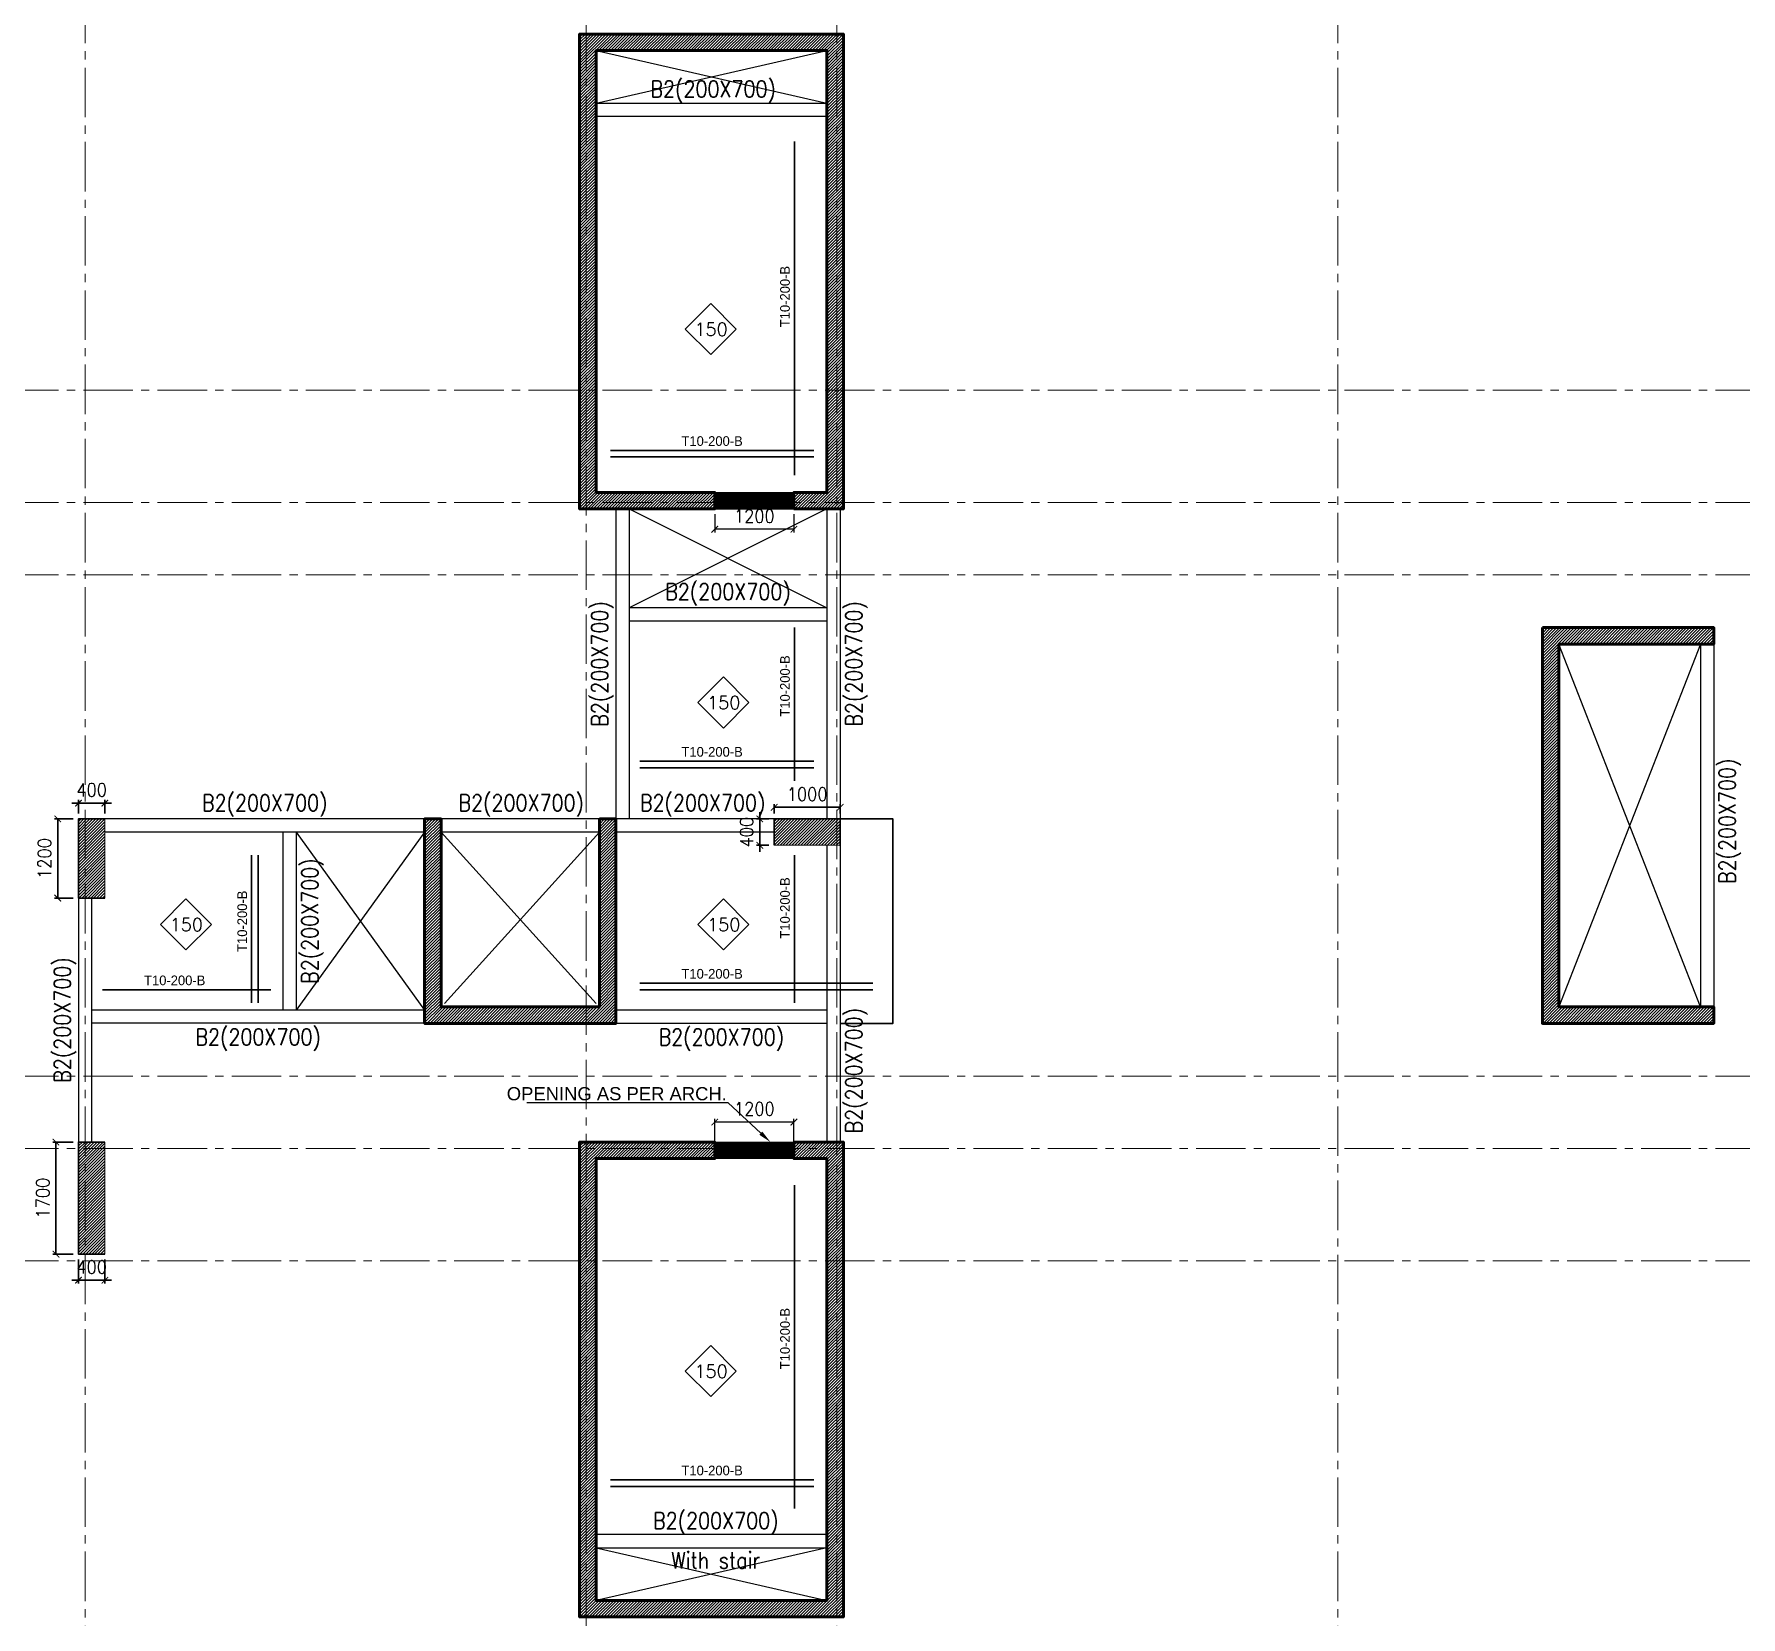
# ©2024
# Model space of a CAD drawing. Header units: millimetres. Extents: x -967280 to 3852, y 2833 to 1955156.
# Drawn here: x -633001 to -607118, y 988537 to 1012537 of the extents above; entities that cross this region are included whole.
import ezdxf
from ezdxf import colors
from ezdxf.entities.mleader import LeaderData, LeaderLine
from ezdxf.enums import TextEntityAlignment as Align
from ezdxf.math import Vec2, Vec3

# ---------------------------------------------------------------- set-up
doc = ezdxf.new("R2010")
doc.units = ezdxf.units.MM
doc.header["$LTSCALE"] = 1000
doc.header["$PDMODE"] = 35
doc.header["$PDSIZE"] = 25
for name, pattern in [('$0$DASHED2', [0.375, 0.25, -0.125]), ('Columns_Structural070816$0$CENTER2', [1.125, 0.75, -0.125, 0.125, -0.125]), ('HRZN_Line-Ptrn-Abov', [4, 2, -2]), ('HRZN_Line-Ptrn-Dash', [4, 2, -2]), ('HRZN_Line-Ptrn-Sold', [9144001.0, 9144000.0, -1]), ('Overhead', [3.96875, 2.38125, -1.5875])]:
    doc.linetypes.add(name, pattern=pattern)
for name, color, linetype in [('_N-DIM 3', 7, 'Continuous'), ('A-ANNO-TEXT-25', 7, 'Continuous'), ('ARCH', 8, 'Continuous'), ('FF-SYMBOL', 2, 'Continuous'), ('PL-DR-PIPE', 6, 'Continuous'), ('PL-W-TEXT', 7, 'Continuous'), ('S - col hach', 1, 'Continuous'), ('S - dot', 1, 'Continuous'), ('S -Beams', 2, 'Continuous'), ('S-OPENING', 4, 'Continuous'), ('S-TEXT', 2, 'Continuous'), ('st_cir_mesh', 2, 'Continuous'), ('text', 3, 'Continuous')]:
    doc.layers.add(name, color=color, linetype=linetype)
for name, color, linetype, lineweight in [('A-AX-ATT-100', 7, 'HRZN_Line-Ptrn-Sold', 18), ('A-COLS', 8, 'HRZN_Line-Ptrn-Sold', 18), ('A-DASH', 21, 'HRZN_Line-Ptrn-Abov', 18), ('A-DETL-MBND', 5, 'HRZN_Line-Ptrn-Dash', 13), ('A-DIM', 7, 'Continuous', 13), ('A-DOOR', 5, 'Continuous', 13), ('A-ELEV', 1, 'HRZN_Line-Ptrn-Sold', 13), ('A-EQPM', 3, 'Continuous', 25), ('A-FIXT', 1, 'Continuous', 18), ('A-FLOR-HRAL', 1, 'Continuous', 18), ('A-FLOR-PATT', 1, 'Continuous', 13), ('A-HATCH', 1, 'Continuous', 13), ('A-STAIR', 1, 'HRZN_Line-Ptrn-Sold', 13), ('A-SYMB-LEVEL', 7, 'Continuous', 13), ('A-TONE', 40, 'HRZN_Line-Ptrn-Sold', 35), ('A-WALL', 8, 'HRZN_Line-Ptrn-Sold', 50), ('A-WIN', 4, 'Continuous', 13), ('S - column', 6, 'Continuous', 60), ('ST-000-AXIS', 9, 'Columns_Structural070816$0$CENTER2', 9), ('ST-203-SLAB-TXT', 7, 'Continuous', 30), ('ST-RFT-BOT', 2, '$0$DASHED2', 30), ('Stair Paths', 7, 'Continuous', 13), ('Up Arrows', 3, 'Continuous', 13)]:
    doc.layers.add(name, color=color, linetype=linetype, lineweight=lineweight)
doc.styles.add('arabic 25', font='x-arab.shx', dxfattribs={"width": 0.8, "height": 250})
doc.styles.add('Arial', font='arial.ttf', dxfattribs={"height": 317.5})
doc.styles.add('Arial_1', font='arial.ttf', dxfattribs={"width": 0.9, "height": 200})
doc.styles.add('Arial_2', font='arial.ttf', dxfattribs={"height": 200})
doc.styles.add('ASD', font='times.ttf')
doc.styles.add('B05-FIRST FLOOR PLAN$0$XS-Roof RFT$0$T25-100', font='STENCIL.shx', dxfattribs={"height": 250})
doc.styles.add('Calibri', font='calibri.ttf', dxfattribs={"height": 350})
doc.styles.add('Calibri_1', font='calibri.ttf', dxfattribs={"height": 250})
doc.styles.add('Calibri_2', font='calibri.ttf', dxfattribs={"height": 300})
doc.styles.add('PL-W-TEXT1', font='romanc.shx', dxfattribs={"height": 0.3})
doc.styles.add('ROMANC', font='romanc.shx')
doc.styles.add('ST-DIM', font='romans.shx', dxfattribs={"width": 0.85})
doc.styles.add('style1', font='xarab.shx', dxfattribs={"height": 1})
doc.styles.add('TUNELNO', font='romans.shx', dxfattribs={"width": 0.9})
doc.styles.add('TXT DIM 25', font='arial.ttf')
doc.dimstyles.new('Copy(2) of DSEC', dxfattribs={"dimtxt": 200, "dimasz": 100, "dimexe": 50, "dimexo": 80, "dimgap": 100, "dimtad": 1, "dimdec": 0, "dimrnd": 5, "dimzin": 0, "dimdsep": 46, "dimtxsty": 'TUNELNO', "dimblk": 'ARCHTICK', "dimcen": 0.09, "dimclrd": 1, "dimclre": 1, "dimclrt": 3, "dimadec": 0, "dimazin": 0, "dimtfac": 0.78125, "dimtdec": 0, "dimtix": 1, "dimtmove": 2, "dimatfit": 3, "dimldrblk": 'ARCHTICK', "dimfxl": 1, "dimtolj": 1, "dimtzin": 0, "dimarcsym": 0})
doc.dimstyles.new('HRZN_Dimn-dflt', dxfattribs={"dimscale": 304.8, "dimtxt": 294.337106, "dimasz": 0.492126, "dimexe": 0, "dimexo": 0.0625, "dimgap": 0, "dimtad": 1, "dimdec": 0, "dimzin": 0, "dimdsep": 46, "dimtxsty": 'Calibri_1', "dimblk1": 'OBLIQUE', "dimblk2": 'OBLIQUE', "dimsah": 1, "dimcen": 0.09, "dimazin": 0, "dimtfac": 1, "dimtdec": 4, "dimtix": 1, "dimtmove": 0, "dimatfit": 3, "dimfxl": 0, "dimfxlon": 1, "dimtvp": 1, "dimtolj": 1, "dimtzin": 0, "dimarcsym": 2})
pattern_1 = [(45, (-594663.01, -242850.894), (-22.4506403, 22.4506403), [])]
pattern_2 = [(45, (6650, -35800), (-251.4472, 251.4472), []), (45, (6650, -35419), (-251.4472, 251.4472), [])]
pattern_3 = [(0, (6650, -35800), (812.8, 203.2), [33.528, -576.072, 33.528, -576.072, -3251.2]), (0, (6650, -35800), (812.8, 203.2), [-1219.2, 33.528, -1185.672, 33.528, -576.072, -1422.4]), (0, (6650, -35800), (812.8, 203.2), [-3048, 33.528, -372.872, 33.528, -982.472]), (120, (6954.8, -35698.4), (-582.3764, 602.3054), [33.528, -576.072, 33.528, -576.072, -3251.2]), (120, (6954.8, -35698.4), (-582.3764, 602.3054), [-1219.2, 33.528, -1185.672, 33.528, -576.072, -1422.4]), (120, (6954.8, -35698.4), (-582.3764, 602.3054), [-3048, 33.528, -372.872, 33.528, -982.472]), (240, (7056.4, -35292), (-230.4236, -805.5054), [33.528, -576.072, 33.528, -576.072, -3251.2]), (240, (7056.4, -35292), (-230.4236, -805.5054), [-1219.2, 33.528, -1185.672, 33.528, -576.072, -1422.4]), (240, (7056.4, -35292), (-230.4236, -805.5054), [-3048, 33.528, -372.872, 33.528, -982.472])]
pattern_4 = [(0, (5884, -35800), (812.8, 203.2), [33.528, -576.072, 33.528, -576.072, -3251.2]), (0, (5884, -35800), (812.8, 203.2), [-1219.2, 33.528, -1185.672, 33.528, -576.072, -1422.4]), (0, (5884, -35800), (812.8, 203.2), [-3048, 33.528, -372.872, 33.528, -982.472]), (120, (6188.8, -35698.4), (-582.3764, 602.30545), [33.528, -576.072, 33.528, -576.072, -3251.2]), (120, (6188.8, -35698.4), (-582.3764, 602.30545), [-1219.2, 33.528, -1185.672, 33.528, -576.072, -1422.4]), (120, (6188.8, -35698.4), (-582.3764, 602.30545), [-3048, 33.528, -372.872, 33.528, -982.472]), (240, (6290.4, -35292), (-230.4236, -805.50545), [33.528, -576.072, 33.528, -576.072, -3251.2]), (240, (6290.4, -35292), (-230.4236, -805.50545), [-1219.2, 33.528, -1185.672, 33.528, -576.072, -1422.4]), (240, (6290.4, -35292), (-230.4236, -805.50545), [-3048, 33.528, -372.872, 33.528, -982.472])]
pattern_5 = [(225, (-217548.726, -1233776.03), (44.9012806, -44.9012806), [])]
pattern_6 = [(45, (-223648.726, -1233952.032), (-22.4506403, 22.4506403), [])]

msp = doc.modelspace()

# ---------------------------------------------------------------- texts
at = {"layer": 'S-TEXT', "color": 3, "char_height": 196, "attachment_point": 1, "style": 'ROMANC'}
for insert in [(-622987.5, 1008160.8), (-622795.1, 1002498.4), (-630944.9, 999132.8), (-622795.1, 999132.8), (-622987.5, 992359.7)]:
    msp.add_mtext_dynamic_manual_height_columns('150', width=592857.868, gutter_width=980, heights=[-196], dxfattribs=dict(at, insert=insert))
at = {"layer": 'ST-203-SLAB-TXT', "style": 'ST-DIM', "width": 0.85}
for s, p in [('B2(200X700)', (-622703.1, 1011704.4)), ('B2(200X700)', (-622478.7, 1004081.9)), ('B2(200X700)', (-629503.7, 1000880.9)), ('B2(200X700)', (-625614.1, 1000880.9)), ('B2(200X700)', (-622862.1, 1000880.9)), ('B2(200X700)', (-629603.7, 997329.6)), ('B2(200X700)', (-622578.7, 997328.5)), ('B2(200X700)', (-622663.1, 989994.7)), ('With stair', (-622663.1, 989394.4))]:
    msp.add_text(s, height=250, dxfattribs=at).set_placement(p, align=Align.MIDDLE_CENTER)
at = {"layer": 'ST-203-SLAB-TXT', "style": 'B05-FIRST FLOOR PLAN$0$XS-Roof RFT$0$T25-100'}
for p in [(-621496.7, 1008558.2), (-621496.7, 1002653), (-621496.7, 999287.4), (-629727.7, 999085.8), (-621496.7, 992757.1)]:
    msp.add_text('T10-200-B', height=147.03, rotation=90, dxfattribs=at).set_placement(p, align=Align.BOTTOM_CENTER)
for p in [(-622719.2, 1006249.4), (-622719.2, 1001536.8), (-622719.2, 998171.1), (-630869, 998071.1), (-622719.2, 990639.6)]:
    msp.add_text('T10-200-B', height=147.03, dxfattribs=at).set_placement(p, align=Align.BOTTOM_CENTER)
at = {"layer": 'ST-203-SLAB-TXT', "style": 'ST-DIM', "width": 0.85}
for p in [(-624423.3, 1002986.3), (-620569.8, 1002987.4), (-607326.8, 1000601.1), (-628819.8, 999087.4), (-632573.4, 997587.4), (-620569.8, 996819.5)]:
    msp.add_text('B2(200X700)', height=250, rotation=90, dxfattribs=at).set_placement(p, align=Align.MIDDLE_CENTER)

# ---------------------------------------------------------------- blocks, each defined once
blk = doc.blocks.new('_ArchTick')
at = {"color": 0, "linetype": 'ByBlock', "const_width": 0.15}
blk.add_lwpolyline([(-0.5, -0.5), (0.5, 0.5)], dxfattribs=at)
blk = doc.blocks.new('*D1408')
at = {"layer": '_N-DIM 3', "color": 1, "linetype": 'Continuous', "lineweight": -2, "ltscale": 30, "transparency": 16777216}
for p, q in [((-622679, 1005256), (-622679, 1004980)), ((-621479, 1005030), (-622679, 1005030)), ((-621479, 1005256), (-621479, 1004980))]:
    blk.add_line(p, q, dxfattribs=at)
at = {"layer": 'Defpoints', "color": 0, "linetype": 'Continuous', "ltscale": 30, "transparency": 16777216}
for p in [(-622679, 1005336), (-621479, 1005336), (-622679, 1005030)]:
    blk.add_point(p, dxfattribs=at)
at = {"layer": '_N-DIM 3', "color": 1, "linetype": 'Continuous', "lineweight": -2, "ltscale": 30, "transparency": 16777216, "xscale": 100, "yscale": 100, "zscale": 100, "rotation": 180}
blk.add_blockref('_ArchTick', (-622679, 1005030), dxfattribs=at)
at = {"layer": '_N-DIM 3', "color": 1, "linetype": 'Continuous', "lineweight": -2, "ltscale": 30, "transparency": 16777216, "xscale": 100, "yscale": 100, "zscale": 100}
blk.add_blockref('_ArchTick', (-621479, 1005030), dxfattribs=at)
at = {"layer": '_N-DIM 3', "color": 3, "linetype": 'Continuous', "ltscale": 30, "transparency": 16777216, "insert": (-622079, 1005230), "char_height": 200, "attachment_point": 5, "style": 'TUNELNO'}
blk.add_mtext('\\A1;1200', dxfattribs=at)
blk = doc.blocks.new('*D1484')
at = {"layer": '_N-DIM 3', "color": 1, "linetype": 'Continuous', "lineweight": -2, "ltscale": 30, "transparency": 16777216}
for p, q in [((-351964, 977981), (-351964, 978127)), ((-350964, 977981), (-350964, 978127)), ((-351964, 978077), (-350964, 978077))]:
    blk.add_line(p, q, dxfattribs=at)
at = {"layer": 'Defpoints', "color": 0, "linetype": 'Continuous', "ltscale": 30, "transparency": 16777216}
for p in [(-351964, 977901), (-350964, 978077), (-350964, 977901)]:
    blk.add_point(p, dxfattribs=at)
at = {"layer": '_N-DIM 3', "color": 1, "linetype": 'Continuous', "lineweight": -2, "ltscale": 30, "transparency": 16777216, "xscale": 100, "yscale": 100, "zscale": 100, "rotation": 180}
blk.add_blockref('_ArchTick', (-351964, 978077), dxfattribs=at)
at = {"layer": '_N-DIM 3', "color": 1, "linetype": 'Continuous', "lineweight": -2, "ltscale": 30, "transparency": 16777216, "xscale": 100, "yscale": 100, "zscale": 100}
blk.add_blockref('_ArchTick', (-350964, 978077), dxfattribs=at)
at = {"layer": '_N-DIM 3', "color": 3, "linetype": 'Continuous', "ltscale": 30, "transparency": 16777216, "insert": (-351464, 978277), "char_height": 200, "attachment_point": 5, "style": 'TUNELNO'}
blk.add_mtext('\\A1;1000', dxfattribs=at)
blk = doc.blocks.new('*D1485')
at = {"layer": '_N-DIM 3', "color": 1, "linetype": 'Continuous', "lineweight": -2, "ltscale": 30, "transparency": 16777216}
for p, q in [((-352044, 977901), (-352232, 977901)), ((-352182, 977901), (-352182, 978001)), ((-352182, 977501), (-352182, 977901)), ((-352044, 977501), (-352232, 977501)), ((-352182, 977501), (-352182, 977401))]:
    blk.add_line(p, q, dxfattribs=at)
at = {"layer": 'Defpoints', "color": 0, "linetype": 'Continuous', "ltscale": 30, "transparency": 16777216}
for p in [(-352182, 977901), (-351964, 977901), (-351964, 977501)]:
    blk.add_point(p, dxfattribs=at)
at = {"layer": '_N-DIM 3', "color": 1, "linetype": 'Continuous', "lineweight": -2, "ltscale": 30, "transparency": 16777216, "xscale": 100, "yscale": 100, "zscale": 100}
for p, rotation in [((-352182, 977901), 270), ((-352182, 977501), 90)]:
    blk.add_blockref('_ArchTick', p, dxfattribs=dict(at, rotation=rotation))
at = {"layer": '_N-DIM 3', "color": 3, "linetype": 'Continuous', "ltscale": 30, "transparency": 16777216, "insert": (-352382, 977701), "char_height": 200, "attachment_point": 5, "rotation": 90, "style": 'TUNELNO'}
blk.add_mtext('\\A1;400', dxfattribs=at)
blk = doc.blocks.new('*D1486')
at = {"layer": '_N-DIM 3', "color": 1, "linetype": 'Continuous', "lineweight": -2, "ltscale": 30, "transparency": 16777216}
for p, q in [((-362594, 977901), (-362879, 977901)), ((-362829, 977901), (-362829, 976701)), ((-362594, 976701), (-362879, 976701))]:
    blk.add_line(p, q, dxfattribs=at)
at = {"layer": 'Defpoints', "color": 0, "linetype": 'Continuous', "ltscale": 30, "transparency": 16777216}
for p in [(-362514, 977901), (-362829, 976701), (-362514, 976701)]:
    blk.add_point(p, dxfattribs=at)
at = {"layer": '_N-DIM 3', "color": 1, "linetype": 'Continuous', "lineweight": -2, "ltscale": 30, "transparency": 16777216, "xscale": 100, "yscale": 100, "zscale": 100}
for p, rotation in [((-362829, 977901), 90), ((-362829, 976701), 270)]:
    blk.add_blockref('_ArchTick', p, dxfattribs=dict(at, rotation=rotation))
at = {"layer": '_N-DIM 3', "color": 3, "linetype": 'Continuous', "ltscale": 30, "transparency": 16777216, "insert": (-363029, 977301), "char_height": 200, "attachment_point": 5, "rotation": 90, "style": 'TUNELNO'}
blk.add_mtext('\\A1;1200', dxfattribs=at)
blk = doc.blocks.new('*D1487')
at = {"layer": '_N-DIM 3', "color": 1, "linetype": 'Continuous', "lineweight": -2, "ltscale": 30, "transparency": 16777216}
for p, q in [((-362514, 978140), (-362614, 978140)), ((-362514, 977981), (-362514, 978190)), ((-362114, 978140), (-362514, 978140)), ((-362114, 977981), (-362114, 978190)), ((-362114, 978140), (-362014, 978140))]:
    blk.add_line(p, q, dxfattribs=at)
at = {"layer": 'Defpoints', "color": 0, "linetype": 'Continuous', "ltscale": 30, "transparency": 16777216}
for p in [(-362514, 978140), (-362514, 977901), (-362114, 977901)]:
    blk.add_point(p, dxfattribs=at)
at = {"layer": '_N-DIM 3', "color": 1, "linetype": 'Continuous', "lineweight": -2, "ltscale": 30, "transparency": 16777216, "xscale": 100, "yscale": 100, "zscale": 100}
blk.add_blockref('_ArchTick', (-362514, 978140), dxfattribs=at)
at = {"layer": '_N-DIM 3', "color": 1, "linetype": 'Continuous', "lineweight": -2, "ltscale": 30, "transparency": 16777216, "xscale": 100, "yscale": 100, "zscale": 100, "rotation": 180}
blk.add_blockref('_ArchTick', (-362114, 978140), dxfattribs=at)
at = {"layer": '_N-DIM 3', "color": 3, "linetype": 'Continuous', "ltscale": 30, "transparency": 16777216, "insert": (-362314, 978340), "char_height": 200, "attachment_point": 5, "style": 'TUNELNO'}
blk.add_mtext('\\A1;400', dxfattribs=at)
blk = doc.blocks.new('*D1488')
at = {"layer": '_N-DIM 3', "color": 1, "linetype": 'Continuous', "lineweight": -2, "ltscale": 30, "transparency": 16777216}
for p, q in [((-362594, 973001), (-362905, 973001)), ((-362855, 973001), (-362855, 971301)), ((-362594, 971301), (-362905, 971301))]:
    blk.add_line(p, q, dxfattribs=at)
at = {"layer": 'Defpoints', "color": 0, "linetype": 'Continuous', "ltscale": 30, "transparency": 16777216}
for p in [(-362514, 973001), (-362855, 971301), (-362514, 971301)]:
    blk.add_point(p, dxfattribs=at)
at = {"layer": '_N-DIM 3', "color": 1, "linetype": 'Continuous', "lineweight": -2, "ltscale": 30, "transparency": 16777216, "xscale": 100, "yscale": 100, "zscale": 100}
for p, rotation in [((-362855, 973001), 90), ((-362855, 971301), 270)]:
    blk.add_blockref('_ArchTick', p, dxfattribs=dict(at, rotation=rotation))
at = {"layer": '_N-DIM 3', "color": 3, "linetype": 'Continuous', "ltscale": 30, "transparency": 16777216, "insert": (-363055, 972151), "char_height": 200, "attachment_point": 5, "rotation": 90, "style": 'TUNELNO'}
blk.add_mtext('\\A1;1700', dxfattribs=at)
blk = doc.blocks.new('*D1483')
at = {"layer": '_N-DIM 3', "color": 1, "linetype": 'Continuous', "lineweight": -2, "ltscale": 30, "transparency": 16777216}
for p, q in [((-362514, 971221), (-362514, 970856)), ((-362114, 971221), (-362114, 970856)), ((-362514, 970906), (-362614, 970906)), ((-362514, 970906), (-362114, 970906)), ((-362114, 970906), (-362014, 970906))]:
    blk.add_line(p, q, dxfattribs=at)
at = {"layer": 'Defpoints', "color": 0, "linetype": 'Continuous', "ltscale": 30, "transparency": 16777216}
for p in [(-362514, 971301), (-362114, 971301), (-362114, 970906)]:
    blk.add_point(p, dxfattribs=at)
at = {"layer": '_N-DIM 3', "color": 1, "linetype": 'Continuous', "lineweight": -2, "ltscale": 30, "transparency": 16777216, "xscale": 100, "yscale": 100, "zscale": 100}
blk.add_blockref('_ArchTick', (-362514, 970906), dxfattribs=at)
at = {"layer": '_N-DIM 3', "color": 1, "linetype": 'Continuous', "lineweight": -2, "ltscale": 30, "transparency": 16777216, "xscale": 100, "yscale": 100, "zscale": 100, "rotation": 180}
blk.add_blockref('_ArchTick', (-362114, 970906), dxfattribs=at)
at = {"layer": '_N-DIM 3', "color": 3, "linetype": 'Continuous', "ltscale": 30, "transparency": 16777216, "insert": (-362314, 971106), "char_height": 200, "attachment_point": 5, "style": 'TUNELNO'}
blk.add_mtext('\\A1;400', dxfattribs=at)
blk = doc.blocks.new('*D1409')
at = {"layer": '_N-DIM 3', "color": 1, "linetype": 'Continuous', "lineweight": -2, "ltscale": 30, "transparency": 16777216}
for p, q in [((-622679, 995566), (-622679, 996090)), ((-621479, 996040), (-622679, 996040)), ((-621479, 995566), (-621479, 996090))]:
    blk.add_line(p, q, dxfattribs=at)
at = {"layer": 'Defpoints', "color": 0, "linetype": 'Continuous', "ltscale": 30, "transparency": 16777216}
for p in [(-622679, 996040), (-622679, 995486), (-621479, 995486)]:
    blk.add_point(p, dxfattribs=at)
at = {"layer": '_N-DIM 3', "color": 1, "linetype": 'Continuous', "lineweight": -2, "ltscale": 30, "transparency": 16777216, "xscale": 100, "yscale": 100, "zscale": 100, "rotation": 180}
blk.add_blockref('_ArchTick', (-622679, 996040), dxfattribs=at)
at = {"layer": '_N-DIM 3', "color": 1, "linetype": 'Continuous', "lineweight": -2, "ltscale": 30, "transparency": 16777216, "xscale": 100, "yscale": 100, "zscale": 100}
blk.add_blockref('_ArchTick', (-621479, 996040), dxfattribs=at)
at = {"layer": '_N-DIM 3', "color": 3, "linetype": 'Continuous', "ltscale": 30, "transparency": 16777216, "insert": (-622079, 996240), "char_height": 200, "attachment_point": 5, "style": 'TUNELNO'}
blk.add_mtext('\\A1;1200', dxfattribs=at)
blk = doc.blocks.new('Grid - HRZN_G-Datm-Grid-Head-1554275-FIRST FLOOR FFL_1_')
at = {"layer": 'A-AX-ATT-100'}
blk.add_circle((0, 0), 5, dxfattribs=at)
blk = doc.blocks.new('*D1489')
at = {"layer": '_N-DIM 3', "color": 1, "linetype": 'Continuous', "lineweight": -2, "ltscale": 30, "transparency": 16777216}
for p, q in [((555899, 747185), (555899, 747155)), ((563099, 747105), (555899, 747105)), ((563099, 747185), (563099, 747155))]:
    blk.add_line(p, q, dxfattribs=at)
at = {"layer": 'Defpoints', "color": 0, "linetype": 'Continuous', "ltscale": 30, "transparency": 16777216}
for p in [(555899, 747105), (555899, 747105), (563099, 747105)]:
    blk.add_point(p, dxfattribs=at)
at = {"layer": '_N-DIM 3', "color": 1, "linetype": 'Continuous', "lineweight": -2, "ltscale": 30, "transparency": 16777216, "xscale": 100, "yscale": 100, "zscale": 100, "rotation": 180}
blk.add_blockref('_ArchTick', (555899, 747105), dxfattribs=at)
at = {"layer": '_N-DIM 3', "color": 1, "linetype": 'Continuous', "lineweight": -2, "ltscale": 30, "transparency": 16777216, "xscale": 100, "yscale": 100, "zscale": 100}
blk.add_blockref('_ArchTick', (563099, 747105), dxfattribs=at)
at = {"layer": '_N-DIM 3', "color": 3, "linetype": 'Continuous', "ltscale": 30, "transparency": 16777216, "insert": (559499, 747305), "char_height": 200, "attachment_point": 5, "style": 'TUNELNO'}
blk.add_mtext('\\A1;7200', dxfattribs=at)
blk = doc.blocks.new('*D1490')
at = {"layer": '_N-DIM 3', "color": 1, "linetype": 'Continuous', "lineweight": -2, "ltscale": 30, "transparency": 16777216}
for p, q in [((552099, 747185), (552099, 747155)), ((555899, 747105), (552099, 747105)), ((555899, 747185), (555899, 747155))]:
    blk.add_line(p, q, dxfattribs=at)
at = {"layer": 'Defpoints', "color": 0, "linetype": 'Continuous', "ltscale": 30, "transparency": 16777216}
for p in [(552099, 747105), (552099, 747105), (555899, 747105)]:
    blk.add_point(p, dxfattribs=at)
at = {"layer": '_N-DIM 3', "color": 1, "linetype": 'Continuous', "lineweight": -2, "ltscale": 30, "transparency": 16777216, "xscale": 100, "yscale": 100, "zscale": 100, "rotation": 180}
blk.add_blockref('_ArchTick', (552099, 747105), dxfattribs=at)
at = {"layer": '_N-DIM 3', "color": 1, "linetype": 'Continuous', "lineweight": -2, "ltscale": 30, "transparency": 16777216, "xscale": 100, "yscale": 100, "zscale": 100}
blk.add_blockref('_ArchTick', (555899, 747105), dxfattribs=at)
at = {"layer": '_N-DIM 3', "color": 3, "linetype": 'Continuous', "ltscale": 30, "transparency": 16777216, "insert": (553999, 747305), "char_height": 200, "attachment_point": 5, "style": 'TUNELNO'}
blk.add_mtext('\\A1;3800', dxfattribs=at)
blk = doc.blocks.new('*D1491')
at = {"layer": '_N-DIM 3', "color": 1, "linetype": 'Continuous', "lineweight": -2, "ltscale": 30, "transparency": 16777216}
for p, q in [((544499, 747185), (544499, 747155)), ((552099, 747105), (544499, 747105)), ((552099, 747185), (552099, 747155))]:
    blk.add_line(p, q, dxfattribs=at)
at = {"layer": 'Defpoints', "color": 0, "linetype": 'Continuous', "ltscale": 30, "transparency": 16777216}
for p in [(544499, 747105), (544499, 747105), (552099, 747105)]:
    blk.add_point(p, dxfattribs=at)
at = {"layer": '_N-DIM 3', "color": 1, "linetype": 'Continuous', "lineweight": -2, "ltscale": 30, "transparency": 16777216, "xscale": 100, "yscale": 100, "zscale": 100, "rotation": 180}
blk.add_blockref('_ArchTick', (544499, 747105), dxfattribs=at)
at = {"layer": '_N-DIM 3', "color": 1, "linetype": 'Continuous', "lineweight": -2, "ltscale": 30, "transparency": 16777216, "xscale": 100, "yscale": 100, "zscale": 100}
blk.add_blockref('_ArchTick', (552099, 747105), dxfattribs=at)
at = {"layer": '_N-DIM 3', "color": 3, "linetype": 'Continuous', "ltscale": 30, "transparency": 16777216, "insert": (548299, 747305), "char_height": 200, "attachment_point": 5, "style": 'TUNELNO'}
blk.add_mtext('\\A1;7600', dxfattribs=at)
blk = doc.blocks.new('*D1492')
at = {"layer": '_N-DIM 3', "color": 1, "linetype": 'Continuous', "lineweight": -2, "ltscale": 30, "transparency": 16777216}
for p, q in [((536899, 747185), (536899, 747155)), ((544499, 747105), (536899, 747105)), ((544499, 747185), (544499, 747155))]:
    blk.add_line(p, q, dxfattribs=at)
at = {"layer": 'Defpoints', "color": 0, "linetype": 'Continuous', "ltscale": 30, "transparency": 16777216}
for p in [(536899, 747105), (536899, 747105), (544499, 747105)]:
    blk.add_point(p, dxfattribs=at)
at = {"layer": '_N-DIM 3', "color": 1, "linetype": 'Continuous', "lineweight": -2, "ltscale": 30, "transparency": 16777216, "xscale": 100, "yscale": 100, "zscale": 100, "rotation": 180}
blk.add_blockref('_ArchTick', (536899, 747105), dxfattribs=at)
at = {"layer": '_N-DIM 3', "color": 1, "linetype": 'Continuous', "lineweight": -2, "ltscale": 30, "transparency": 16777216, "xscale": 100, "yscale": 100, "zscale": 100}
blk.add_blockref('_ArchTick', (544499, 747105), dxfattribs=at)
at = {"layer": '_N-DIM 3', "color": 3, "linetype": 'Continuous', "ltscale": 30, "transparency": 16777216, "insert": (540699, 747305), "char_height": 200, "attachment_point": 5, "style": 'TUNELNO'}
blk.add_mtext('\\A1;7600', dxfattribs=at)
blk = doc.blocks.new('*D1493')
at = {"layer": '_N-DIM 3', "color": 1, "linetype": 'Continuous', "lineweight": -2, "ltscale": 30, "transparency": 16777216}
for p, q in [((533099, 747185), (533099, 747155)), ((536899, 747105), (533099, 747105)), ((536899, 747185), (536899, 747155))]:
    blk.add_line(p, q, dxfattribs=at)
at = {"layer": 'Defpoints', "color": 0, "linetype": 'Continuous', "ltscale": 30, "transparency": 16777216}
for p in [(533099, 747105), (533099, 747105), (536899, 747105)]:
    blk.add_point(p, dxfattribs=at)
at = {"layer": '_N-DIM 3', "color": 1, "linetype": 'Continuous', "lineweight": -2, "ltscale": 30, "transparency": 16777216, "xscale": 100, "yscale": 100, "zscale": 100, "rotation": 180}
blk.add_blockref('_ArchTick', (533099, 747105), dxfattribs=at)
at = {"layer": '_N-DIM 3', "color": 1, "linetype": 'Continuous', "lineweight": -2, "ltscale": 30, "transparency": 16777216, "xscale": 100, "yscale": 100, "zscale": 100}
blk.add_blockref('_ArchTick', (536899, 747105), dxfattribs=at)
at = {"layer": '_N-DIM 3', "color": 3, "linetype": 'Continuous', "ltscale": 30, "transparency": 16777216, "insert": (534999, 747305), "char_height": 200, "attachment_point": 5, "style": 'TUNELNO'}
blk.add_mtext('\\A1;3800', dxfattribs=at)
blk = doc.blocks.new('*D1494')
at = {"layer": '_N-DIM 3', "color": 1, "linetype": 'Continuous', "lineweight": -2, "ltscale": 30, "transparency": 16777216}
for p, q in [((525499, 747185), (525499, 747155)), ((533099, 747105), (525499, 747105)), ((533099, 747185), (533099, 747155))]:
    blk.add_line(p, q, dxfattribs=at)
at = {"layer": 'Defpoints', "color": 0, "linetype": 'Continuous', "ltscale": 30, "transparency": 16777216}
for p in [(525499, 747105), (525499, 747105), (533099, 747105)]:
    blk.add_point(p, dxfattribs=at)
at = {"layer": '_N-DIM 3', "color": 1, "linetype": 'Continuous', "lineweight": -2, "ltscale": 30, "transparency": 16777216, "xscale": 100, "yscale": 100, "zscale": 100, "rotation": 180}
blk.add_blockref('_ArchTick', (525499, 747105), dxfattribs=at)
at = {"layer": '_N-DIM 3', "color": 1, "linetype": 'Continuous', "lineweight": -2, "ltscale": 30, "transparency": 16777216, "xscale": 100, "yscale": 100, "zscale": 100}
blk.add_blockref('_ArchTick', (533099, 747105), dxfattribs=at)
at = {"layer": '_N-DIM 3', "color": 3, "linetype": 'Continuous', "ltscale": 30, "transparency": 16777216, "insert": (529299, 747305), "char_height": 200, "attachment_point": 5, "style": 'TUNELNO'}
blk.add_mtext('\\A1;7600', dxfattribs=at)
blk = doc.blocks.new('*D1495')
at = {"layer": '_N-DIM 3', "color": 1, "linetype": 'Continuous', "lineweight": -2, "ltscale": 30, "transparency": 16777216}
for p, q in [((516899, 747185), (516899, 747155)), ((525499, 747105), (516899, 747105)), ((525499, 747185), (525499, 747155))]:
    blk.add_line(p, q, dxfattribs=at)
at = {"layer": 'Defpoints', "color": 0, "linetype": 'Continuous', "ltscale": 30, "transparency": 16777216}
for p in [(516899, 747105), (516899, 747105), (525499, 747105)]:
    blk.add_point(p, dxfattribs=at)
at = {"layer": '_N-DIM 3', "color": 1, "linetype": 'Continuous', "lineweight": -2, "ltscale": 30, "transparency": 16777216, "xscale": 100, "yscale": 100, "zscale": 100, "rotation": 180}
blk.add_blockref('_ArchTick', (516899, 747105), dxfattribs=at)
at = {"layer": '_N-DIM 3', "color": 1, "linetype": 'Continuous', "lineweight": -2, "ltscale": 30, "transparency": 16777216, "xscale": 100, "yscale": 100, "zscale": 100}
blk.add_blockref('_ArchTick', (525499, 747105), dxfattribs=at)
at = {"layer": '_N-DIM 3', "color": 3, "linetype": 'Continuous', "ltscale": 30, "transparency": 16777216, "insert": (521199, 747305), "char_height": 200, "attachment_point": 5, "style": 'TUNELNO'}
blk.add_mtext('\\A1;8600', dxfattribs=at)
blk = doc.blocks.new('*D1496')
at = {"layer": '_N-DIM 3', "color": 1, "linetype": 'Continuous', "lineweight": -2, "ltscale": 30, "transparency": 16777216}
for p, q in [((516899, 748185), (516899, 748155)), ((563099, 748105), (516899, 748105)), ((563099, 748185), (563099, 748155))]:
    blk.add_line(p, q, dxfattribs=at)
at = {"layer": 'Defpoints', "color": 0, "linetype": 'Continuous', "ltscale": 30, "transparency": 16777216}
for p in [(516899, 748105), (516899, 748105), (563099, 748105)]:
    blk.add_point(p, dxfattribs=at)
at = {"layer": '_N-DIM 3', "color": 1, "linetype": 'Continuous', "lineweight": -2, "ltscale": 30, "transparency": 16777216, "xscale": 100, "yscale": 100, "zscale": 100, "rotation": 180}
blk.add_blockref('_ArchTick', (516899, 748105), dxfattribs=at)
at = {"layer": '_N-DIM 3', "color": 1, "linetype": 'Continuous', "lineweight": -2, "ltscale": 30, "transparency": 16777216, "xscale": 100, "yscale": 100, "zscale": 100}
blk.add_blockref('_ArchTick', (563099, 748105), dxfattribs=at)
at = {"layer": '_N-DIM 3', "color": 3, "linetype": 'Continuous', "ltscale": 30, "transparency": 16777216, "insert": (539999, 748305), "char_height": 200, "attachment_point": 5, "style": 'TUNELNO'}
blk.add_mtext('\\A1;46200', dxfattribs=at)
blk = doc.blocks.new('*D1497')
at = {"layer": '_N-DIM 3', "color": 1, "linetype": 'Continuous', "lineweight": -2, "ltscale": 30, "transparency": 16777216}
for p, q in [((572272, 737040), (572272, 730340)), ((572352, 737040), (572322, 737040)), ((572352, 730340), (572322, 730340))]:
    blk.add_line(p, q, dxfattribs=at)
at = {"layer": 'Defpoints', "color": 0, "linetype": 'Continuous', "ltscale": 30, "transparency": 16777216}
for p in [(572272, 737040), (572272, 730340), (572272, 730340)]:
    blk.add_point(p, dxfattribs=at)
at = {"layer": '_N-DIM 3', "color": 1, "linetype": 'Continuous', "lineweight": -2, "ltscale": 30, "transparency": 16777216, "xscale": 100, "yscale": 100, "zscale": 100}
for p, rotation in [((572272, 737040), 90), ((572272, 730340), 270)]:
    blk.add_blockref('_ArchTick', p, dxfattribs=dict(at, rotation=rotation))
at = {"layer": '_N-DIM 3', "color": 3, "linetype": 'Continuous', "ltscale": 30, "transparency": 16777216, "insert": (572072, 733690), "char_height": 200, "attachment_point": 5, "rotation": 90, "style": 'TUNELNO'}
blk.add_mtext('\\A1;6700', dxfattribs=at)
blk = doc.blocks.new('*D1498')
at = {"layer": '_N-DIM 3', "color": 1, "linetype": 'Continuous', "lineweight": -2, "ltscale": 30, "transparency": 16777216}
for p, q in [((572272, 730340), (572272, 728640)), ((572352, 730340), (572322, 730340)), ((572352, 728640), (572322, 728640))]:
    blk.add_line(p, q, dxfattribs=at)
at = {"layer": 'Defpoints', "color": 0, "linetype": 'Continuous', "ltscale": 30, "transparency": 16777216}
for p in [(572272, 730340), (572272, 728640), (572272, 728640)]:
    blk.add_point(p, dxfattribs=at)
at = {"layer": '_N-DIM 3', "color": 1, "linetype": 'Continuous', "lineweight": -2, "ltscale": 30, "transparency": 16777216, "xscale": 100, "yscale": 100, "zscale": 100}
for p, rotation in [((572272, 730340), 90), ((572272, 728640), 270)]:
    blk.add_blockref('_ArchTick', p, dxfattribs=dict(at, rotation=rotation))
at = {"layer": '_N-DIM 3', "color": 3, "linetype": 'Continuous', "ltscale": 30, "transparency": 16777216, "insert": (572072, 729490), "char_height": 200, "attachment_point": 5, "rotation": 90, "style": 'TUNELNO'}
blk.add_mtext('\\A1;1700', dxfattribs=at)
blk = doc.blocks.new('*D1499')
at = {"layer": '_N-DIM 3', "color": 1, "linetype": 'Continuous', "lineweight": -2, "ltscale": 30, "transparency": 16777216}
for p, q in [((572272, 728640), (572272, 727540)), ((572352, 728640), (572322, 728640)), ((572352, 727540), (572322, 727540))]:
    blk.add_line(p, q, dxfattribs=at)
at = {"layer": 'Defpoints', "color": 0, "linetype": 'Continuous', "ltscale": 30, "transparency": 16777216}
for p in [(572272, 728640), (572272, 727540), (572272, 727540)]:
    blk.add_point(p, dxfattribs=at)
at = {"layer": '_N-DIM 3', "color": 1, "linetype": 'Continuous', "lineweight": -2, "ltscale": 30, "transparency": 16777216, "xscale": 100, "yscale": 100, "zscale": 100}
for p, rotation in [((572272, 728640), 90), ((572272, 727540), 270)]:
    blk.add_blockref('_ArchTick', p, dxfattribs=dict(at, rotation=rotation))
at = {"layer": '_N-DIM 3', "color": 3, "linetype": 'Continuous', "ltscale": 30, "transparency": 16777216, "insert": (572072, 728090), "char_height": 200, "attachment_point": 5, "rotation": 90, "style": 'TUNELNO'}
blk.add_mtext('\\A1;1100', dxfattribs=at)
blk = doc.blocks.new('*D1500')
at = {"layer": '_N-DIM 3', "color": 1, "linetype": 'Continuous', "lineweight": -2, "ltscale": 30, "transparency": 16777216}
for p, q in [((572272, 727540), (572272, 719940)), ((572352, 727540), (572322, 727540)), ((572352, 719940), (572322, 719940))]:
    blk.add_line(p, q, dxfattribs=at)
at = {"layer": 'Defpoints', "color": 0, "linetype": 'Continuous', "ltscale": 30, "transparency": 16777216}
for p in [(572272, 727540), (572272, 719940), (572272, 719940)]:
    blk.add_point(p, dxfattribs=at)
at = {"layer": '_N-DIM 3', "color": 1, "linetype": 'Continuous', "lineweight": -2, "ltscale": 30, "transparency": 16777216, "xscale": 100, "yscale": 100, "zscale": 100}
for p, rotation in [((572272, 727540), 90), ((572272, 719940), 270)]:
    blk.add_blockref('_ArchTick', p, dxfattribs=dict(at, rotation=rotation))
at = {"layer": '_N-DIM 3', "color": 3, "linetype": 'Continuous', "ltscale": 30, "transparency": 16777216, "insert": (572072, 723740), "char_height": 200, "attachment_point": 5, "rotation": 90, "style": 'TUNELNO'}
blk.add_mtext('\\A1;7600', dxfattribs=at)
blk = doc.blocks.new('*D1501')
at = {"layer": '_N-DIM 3', "color": 1, "linetype": 'Continuous', "lineweight": -2, "ltscale": 30, "transparency": 16777216}
for p, q in [((572272, 719940), (572272, 718840)), ((572352, 719940), (572322, 719940)), ((572352, 718840), (572322, 718840))]:
    blk.add_line(p, q, dxfattribs=at)
at = {"layer": 'Defpoints', "color": 0, "linetype": 'Continuous', "ltscale": 30, "transparency": 16777216}
for p in [(572272, 719940), (572272, 718840), (572272, 718840)]:
    blk.add_point(p, dxfattribs=at)
at = {"layer": '_N-DIM 3', "color": 1, "linetype": 'Continuous', "lineweight": -2, "ltscale": 30, "transparency": 16777216, "xscale": 100, "yscale": 100, "zscale": 100}
for p, rotation in [((572272, 719940), 90), ((572272, 718840), 270)]:
    blk.add_blockref('_ArchTick', p, dxfattribs=dict(at, rotation=rotation))
at = {"layer": '_N-DIM 3', "color": 3, "linetype": 'Continuous', "ltscale": 30, "transparency": 16777216, "insert": (572072, 719390), "char_height": 200, "attachment_point": 5, "rotation": 90, "style": 'TUNELNO'}
blk.add_mtext('\\A1;1100', dxfattribs=at)
blk = doc.blocks.new('*D1502')
at = {"layer": '_N-DIM 3', "color": 1, "linetype": 'Continuous', "lineweight": -2, "ltscale": 30, "transparency": 16777216}
for p, q in [((572272, 718840), (572272, 717140)), ((572352, 718840), (572322, 718840)), ((572352, 717140), (572322, 717140))]:
    blk.add_line(p, q, dxfattribs=at)
at = {"layer": 'Defpoints', "color": 0, "linetype": 'Continuous', "ltscale": 30, "transparency": 16777216}
for p in [(572272, 718840), (572272, 717140), (572272, 717140)]:
    blk.add_point(p, dxfattribs=at)
at = {"layer": '_N-DIM 3', "color": 1, "linetype": 'Continuous', "lineweight": -2, "ltscale": 30, "transparency": 16777216, "xscale": 100, "yscale": 100, "zscale": 100}
for p, rotation in [((572272, 718840), 90), ((572272, 717140), 270)]:
    blk.add_blockref('_ArchTick', p, dxfattribs=dict(at, rotation=rotation))
at = {"layer": '_N-DIM 3', "color": 3, "linetype": 'Continuous', "ltscale": 30, "transparency": 16777216, "insert": (572072, 717990), "char_height": 200, "attachment_point": 5, "rotation": 90, "style": 'TUNELNO'}
blk.add_mtext('\\A1;1700', dxfattribs=at)
blk = doc.blocks.new('*D1503')
at = {"layer": '_N-DIM 3', "color": 1, "linetype": 'Continuous', "lineweight": -2, "ltscale": 30, "transparency": 16777216}
for p, q in [((572272, 717140), (572272, 710440)), ((572352, 717140), (572322, 717140)), ((572352, 710440), (572322, 710440))]:
    blk.add_line(p, q, dxfattribs=at)
at = {"layer": 'Defpoints', "color": 0, "linetype": 'Continuous', "ltscale": 30, "transparency": 16777216}
for p in [(572272, 717140), (572272, 710440), (572272, 710440)]:
    blk.add_point(p, dxfattribs=at)
at = {"layer": '_N-DIM 3', "color": 1, "linetype": 'Continuous', "lineweight": -2, "ltscale": 30, "transparency": 16777216, "xscale": 100, "yscale": 100, "zscale": 100}
for p, rotation in [((572272, 717140), 90), ((572272, 710440), 270)]:
    blk.add_blockref('_ArchTick', p, dxfattribs=dict(at, rotation=rotation))
at = {"layer": '_N-DIM 3', "color": 3, "linetype": 'Continuous', "ltscale": 30, "transparency": 16777216, "insert": (572072, 713790), "char_height": 200, "attachment_point": 5, "rotation": 90, "style": 'TUNELNO'}
blk.add_mtext('\\A1;6700', dxfattribs=at)
blk = doc.blocks.new('*D1504')
at = {"layer": '_N-DIM 3', "color": 1, "linetype": 'Continuous', "lineweight": -2, "ltscale": 30, "transparency": 16777216}
for p, q in [((573272, 737040), (573272, 710440)), ((573352, 737040), (573322, 737040)), ((573352, 710440), (573322, 710440))]:
    blk.add_line(p, q, dxfattribs=at)
at = {"layer": 'Defpoints', "color": 0, "linetype": 'Continuous', "ltscale": 30, "transparency": 16777216}
for p in [(573272, 737040), (573272, 710440), (573272, 710440)]:
    blk.add_point(p, dxfattribs=at)
at = {"layer": '_N-DIM 3', "color": 1, "linetype": 'Continuous', "lineweight": -2, "ltscale": 30, "transparency": 16777216, "xscale": 100, "yscale": 100, "zscale": 100}
for p, rotation in [((573272, 737040), 90), ((573272, 710440), 270)]:
    blk.add_blockref('_ArchTick', p, dxfattribs=dict(at, rotation=rotation))
at = {"layer": '_N-DIM 3', "color": 3, "linetype": 'Continuous', "ltscale": 30, "transparency": 16777216, "insert": (573072, 723740), "char_height": 200, "attachment_point": 5, "rotation": 90, "style": 'TUNELNO'}
blk.add_mtext('\\A1;26600', dxfattribs=at)
blk = doc.blocks.new('*D1505')
at = {"layer": '_N-DIM 3', "color": 1, "linetype": 'Continuous', "lineweight": -2, "ltscale": 30, "transparency": 16777216}
for p, q in [((509045, 737040), (509075, 737040)), ((509125, 737040), (509125, 730340)), ((509045, 730340), (509075, 730340))]:
    blk.add_line(p, q, dxfattribs=at)
at = {"layer": 'Defpoints', "color": 0, "linetype": 'Continuous', "ltscale": 30, "transparency": 16777216}
for p in [(509125, 737040), (509125, 730340), (509125, 730340)]:
    blk.add_point(p, dxfattribs=at)
at = {"layer": '_N-DIM 3', "color": 1, "linetype": 'Continuous', "lineweight": -2, "ltscale": 30, "transparency": 16777216, "xscale": 100, "yscale": 100, "zscale": 100}
for p, rotation in [((509125, 737040), 90), ((509125, 730340), 270)]:
    blk.add_blockref('_ArchTick', p, dxfattribs=dict(at, rotation=rotation))
at = {"layer": '_N-DIM 3', "color": 3, "linetype": 'Continuous', "ltscale": 30, "transparency": 16777216, "insert": (508925, 733690), "char_height": 200, "attachment_point": 5, "rotation": 90, "style": 'TUNELNO'}
blk.add_mtext('\\A1;6700', dxfattribs=at)
blk = doc.blocks.new('*D1506')
at = {"layer": '_N-DIM 3', "color": 1, "linetype": 'Continuous', "lineweight": -2, "ltscale": 30, "transparency": 16777216}
for p, q in [((509045, 730340), (509075, 730340)), ((509125, 730340), (509125, 728640)), ((509045, 728640), (509075, 728640))]:
    blk.add_line(p, q, dxfattribs=at)
at = {"layer": 'Defpoints', "color": 0, "linetype": 'Continuous', "ltscale": 30, "transparency": 16777216}
for p in [(509125, 730340), (509125, 728640), (509125, 728640)]:
    blk.add_point(p, dxfattribs=at)
at = {"layer": '_N-DIM 3', "color": 1, "linetype": 'Continuous', "lineweight": -2, "ltscale": 30, "transparency": 16777216, "xscale": 100, "yscale": 100, "zscale": 100}
for p, rotation in [((509125, 730340), 90), ((509125, 728640), 270)]:
    blk.add_blockref('_ArchTick', p, dxfattribs=dict(at, rotation=rotation))
at = {"layer": '_N-DIM 3', "color": 3, "linetype": 'Continuous', "ltscale": 30, "transparency": 16777216, "insert": (508925, 729490), "char_height": 200, "attachment_point": 5, "rotation": 90, "style": 'TUNELNO'}
blk.add_mtext('\\A1;1700', dxfattribs=at)
blk = doc.blocks.new('*D1507')
at = {"layer": '_N-DIM 3', "color": 1, "linetype": 'Continuous', "lineweight": -2, "ltscale": 30, "transparency": 16777216}
for p, q in [((509045, 728640), (509075, 728640)), ((509125, 728640), (509125, 727540)), ((509045, 727540), (509075, 727540))]:
    blk.add_line(p, q, dxfattribs=at)
at = {"layer": 'Defpoints', "color": 0, "linetype": 'Continuous', "ltscale": 30, "transparency": 16777216}
for p in [(509125, 728640), (509125, 727540), (509125, 727540)]:
    blk.add_point(p, dxfattribs=at)
at = {"layer": '_N-DIM 3', "color": 1, "linetype": 'Continuous', "lineweight": -2, "ltscale": 30, "transparency": 16777216, "xscale": 100, "yscale": 100, "zscale": 100}
for p, rotation in [((509125, 728640), 90), ((509125, 727540), 270)]:
    blk.add_blockref('_ArchTick', p, dxfattribs=dict(at, rotation=rotation))
at = {"layer": '_N-DIM 3', "color": 3, "linetype": 'Continuous', "ltscale": 30, "transparency": 16777216, "insert": (508925, 728090), "char_height": 200, "attachment_point": 5, "rotation": 90, "style": 'TUNELNO'}
blk.add_mtext('\\A1;1100', dxfattribs=at)
blk = doc.blocks.new('*D1508')
at = {"layer": '_N-DIM 3', "color": 1, "linetype": 'Continuous', "lineweight": -2, "ltscale": 30, "transparency": 16777216}
for p, q in [((509045, 727540), (509075, 727540)), ((509125, 727540), (509125, 719940)), ((509045, 719940), (509075, 719940))]:
    blk.add_line(p, q, dxfattribs=at)
at = {"layer": 'Defpoints', "color": 0, "linetype": 'Continuous', "ltscale": 30, "transparency": 16777216}
for p in [(509125, 727540), (509125, 719940), (509125, 719940)]:
    blk.add_point(p, dxfattribs=at)
at = {"layer": '_N-DIM 3', "color": 1, "linetype": 'Continuous', "lineweight": -2, "ltscale": 30, "transparency": 16777216, "xscale": 100, "yscale": 100, "zscale": 100}
for p, rotation in [((509125, 727540), 90), ((509125, 719940), 270)]:
    blk.add_blockref('_ArchTick', p, dxfattribs=dict(at, rotation=rotation))
at = {"layer": '_N-DIM 3', "color": 3, "linetype": 'Continuous', "ltscale": 30, "transparency": 16777216, "insert": (508925, 723740), "char_height": 200, "attachment_point": 5, "rotation": 90, "style": 'TUNELNO'}
blk.add_mtext('\\A1;7600', dxfattribs=at)
blk = doc.blocks.new('*D1509')
at = {"layer": '_N-DIM 3', "color": 1, "linetype": 'Continuous', "lineweight": -2, "ltscale": 30, "transparency": 16777216}
for p, q in [((509045, 719940), (509075, 719940)), ((509125, 719940), (509125, 718840)), ((509045, 718840), (509075, 718840))]:
    blk.add_line(p, q, dxfattribs=at)
at = {"layer": 'Defpoints', "color": 0, "linetype": 'Continuous', "ltscale": 30, "transparency": 16777216}
for p in [(509125, 719940), (509125, 718840), (509125, 718840)]:
    blk.add_point(p, dxfattribs=at)
at = {"layer": '_N-DIM 3', "color": 1, "linetype": 'Continuous', "lineweight": -2, "ltscale": 30, "transparency": 16777216, "xscale": 100, "yscale": 100, "zscale": 100}
for p, rotation in [((509125, 719940), 90), ((509125, 718840), 270)]:
    blk.add_blockref('_ArchTick', p, dxfattribs=dict(at, rotation=rotation))
at = {"layer": '_N-DIM 3', "color": 3, "linetype": 'Continuous', "ltscale": 30, "transparency": 16777216, "insert": (508925, 719390), "char_height": 200, "attachment_point": 5, "rotation": 90, "style": 'TUNELNO'}
blk.add_mtext('\\A1;1100', dxfattribs=at)
blk = doc.blocks.new('*D1510')
at = {"layer": '_N-DIM 3', "color": 1, "linetype": 'Continuous', "lineweight": -2, "ltscale": 30, "transparency": 16777216}
for p, q in [((509045, 718840), (509075, 718840)), ((509125, 718840), (509125, 717140)), ((509045, 717140), (509075, 717140))]:
    blk.add_line(p, q, dxfattribs=at)
at = {"layer": 'Defpoints', "color": 0, "linetype": 'Continuous', "ltscale": 30, "transparency": 16777216}
for p in [(509125, 718840), (509125, 717140), (509125, 717140)]:
    blk.add_point(p, dxfattribs=at)
at = {"layer": '_N-DIM 3', "color": 1, "linetype": 'Continuous', "lineweight": -2, "ltscale": 30, "transparency": 16777216, "xscale": 100, "yscale": 100, "zscale": 100}
for p, rotation in [((509125, 718840), 90), ((509125, 717140), 270)]:
    blk.add_blockref('_ArchTick', p, dxfattribs=dict(at, rotation=rotation))
at = {"layer": '_N-DIM 3', "color": 3, "linetype": 'Continuous', "ltscale": 30, "transparency": 16777216, "insert": (508925, 717990), "char_height": 200, "attachment_point": 5, "rotation": 90, "style": 'TUNELNO'}
blk.add_mtext('\\A1;1700', dxfattribs=at)
blk = doc.blocks.new('*D1511')
at = {"layer": '_N-DIM 3', "color": 1, "linetype": 'Continuous', "lineweight": -2, "ltscale": 30, "transparency": 16777216}
for p, q in [((509045, 717140), (509075, 717140)), ((509125, 717140), (509125, 710440)), ((509045, 710440), (509075, 710440))]:
    blk.add_line(p, q, dxfattribs=at)
at = {"layer": 'Defpoints', "color": 0, "linetype": 'Continuous', "ltscale": 30, "transparency": 16777216}
for p in [(509125, 717140), (509125, 710440), (509125, 710440)]:
    blk.add_point(p, dxfattribs=at)
at = {"layer": '_N-DIM 3', "color": 1, "linetype": 'Continuous', "lineweight": -2, "ltscale": 30, "transparency": 16777216, "xscale": 100, "yscale": 100, "zscale": 100}
for p, rotation in [((509125, 717140), 90), ((509125, 710440), 270)]:
    blk.add_blockref('_ArchTick', p, dxfattribs=dict(at, rotation=rotation))
at = {"layer": '_N-DIM 3', "color": 3, "linetype": 'Continuous', "ltscale": 30, "transparency": 16777216, "insert": (508925, 713790), "char_height": 200, "attachment_point": 5, "rotation": 90, "style": 'TUNELNO'}
blk.add_mtext('\\A1;6700', dxfattribs=at)
blk = doc.blocks.new('*D1512')
at = {"layer": '_N-DIM 3', "color": 1, "linetype": 'Continuous', "lineweight": -2, "ltscale": 30, "transparency": 16777216}
for p, q in [((508045, 737040), (508075, 737040)), ((508125, 737040), (508125, 710440)), ((508045, 710440), (508075, 710440))]:
    blk.add_line(p, q, dxfattribs=at)
at = {"layer": 'Defpoints', "color": 0, "linetype": 'Continuous', "ltscale": 30, "transparency": 16777216}
for p in [(508125, 737040), (508125, 710440), (508125, 710440)]:
    blk.add_point(p, dxfattribs=at)
at = {"layer": '_N-DIM 3', "color": 1, "linetype": 'Continuous', "lineweight": -2, "ltscale": 30, "transparency": 16777216, "xscale": 100, "yscale": 100, "zscale": 100}
for p, rotation in [((508125, 737040), 90), ((508125, 710440), 270)]:
    blk.add_blockref('_ArchTick', p, dxfattribs=dict(at, rotation=rotation))
at = {"layer": '_N-DIM 3', "color": 3, "linetype": 'Continuous', "ltscale": 30, "transparency": 16777216, "insert": (507925, 723740), "char_height": 200, "attachment_point": 5, "rotation": 90, "style": 'TUNELNO'}
blk.add_mtext('\\A1;26600', dxfattribs=at)
blk = doc.blocks.new('*D1513')
at = {"layer": '_N-DIM 3', "color": 1, "linetype": 'Continuous', "lineweight": -2, "ltscale": 30, "transparency": 16777216}
for p, q in [((555899, 699769), (555899, 699739)), ((563099, 699689), (555899, 699689)), ((563099, 699769), (563099, 699739))]:
    blk.add_line(p, q, dxfattribs=at)
at = {"layer": 'Defpoints', "color": 0, "linetype": 'Continuous', "ltscale": 30, "transparency": 16777216}
for p in [(555899, 699689), (555899, 699689), (563099, 699689)]:
    blk.add_point(p, dxfattribs=at)
at = {"layer": '_N-DIM 3', "color": 1, "linetype": 'Continuous', "lineweight": -2, "ltscale": 30, "transparency": 16777216, "xscale": 100, "yscale": 100, "zscale": 100, "rotation": 180}
blk.add_blockref('_ArchTick', (555899, 699689), dxfattribs=at)
at = {"layer": '_N-DIM 3', "color": 1, "linetype": 'Continuous', "lineweight": -2, "ltscale": 30, "transparency": 16777216, "xscale": 100, "yscale": 100, "zscale": 100}
blk.add_blockref('_ArchTick', (563099, 699689), dxfattribs=at)
at = {"layer": '_N-DIM 3', "color": 3, "linetype": 'Continuous', "ltscale": 30, "transparency": 16777216, "insert": (559499, 699889), "char_height": 200, "attachment_point": 5, "style": 'TUNELNO'}
blk.add_mtext('\\A1;7200', dxfattribs=at)
blk = doc.blocks.new('*D1514')
at = {"layer": '_N-DIM 3', "color": 1, "linetype": 'Continuous', "lineweight": -2, "ltscale": 30, "transparency": 16777216}
for p, q in [((552099, 699769), (552099, 699739)), ((555899, 699689), (552099, 699689)), ((555899, 699769), (555899, 699739))]:
    blk.add_line(p, q, dxfattribs=at)
at = {"layer": 'Defpoints', "color": 0, "linetype": 'Continuous', "ltscale": 30, "transparency": 16777216}
for p in [(552099, 699689), (552099, 699689), (555899, 699689)]:
    blk.add_point(p, dxfattribs=at)
at = {"layer": '_N-DIM 3', "color": 1, "linetype": 'Continuous', "lineweight": -2, "ltscale": 30, "transparency": 16777216, "xscale": 100, "yscale": 100, "zscale": 100, "rotation": 180}
blk.add_blockref('_ArchTick', (552099, 699689), dxfattribs=at)
at = {"layer": '_N-DIM 3', "color": 1, "linetype": 'Continuous', "lineweight": -2, "ltscale": 30, "transparency": 16777216, "xscale": 100, "yscale": 100, "zscale": 100}
blk.add_blockref('_ArchTick', (555899, 699689), dxfattribs=at)
at = {"layer": '_N-DIM 3', "color": 3, "linetype": 'Continuous', "ltscale": 30, "transparency": 16777216, "insert": (553999, 699889), "char_height": 200, "attachment_point": 5, "style": 'TUNELNO'}
blk.add_mtext('\\A1;3800', dxfattribs=at)
blk = doc.blocks.new('*D1515')
at = {"layer": '_N-DIM 3', "color": 1, "linetype": 'Continuous', "lineweight": -2, "ltscale": 30, "transparency": 16777216}
for p, q in [((544499, 699769), (544499, 699739)), ((552099, 699689), (544499, 699689)), ((552099, 699769), (552099, 699739))]:
    blk.add_line(p, q, dxfattribs=at)
at = {"layer": 'Defpoints', "color": 0, "linetype": 'Continuous', "ltscale": 30, "transparency": 16777216}
for p in [(544499, 699689), (544499, 699689), (552099, 699689)]:
    blk.add_point(p, dxfattribs=at)
at = {"layer": '_N-DIM 3', "color": 1, "linetype": 'Continuous', "lineweight": -2, "ltscale": 30, "transparency": 16777216, "xscale": 100, "yscale": 100, "zscale": 100, "rotation": 180}
blk.add_blockref('_ArchTick', (544499, 699689), dxfattribs=at)
at = {"layer": '_N-DIM 3', "color": 1, "linetype": 'Continuous', "lineweight": -2, "ltscale": 30, "transparency": 16777216, "xscale": 100, "yscale": 100, "zscale": 100}
blk.add_blockref('_ArchTick', (552099, 699689), dxfattribs=at)
at = {"layer": '_N-DIM 3', "color": 3, "linetype": 'Continuous', "ltscale": 30, "transparency": 16777216, "insert": (548299, 699889), "char_height": 200, "attachment_point": 5, "style": 'TUNELNO'}
blk.add_mtext('\\A1;7600', dxfattribs=at)
blk = doc.blocks.new('*D1516')
at = {"layer": '_N-DIM 3', "color": 1, "linetype": 'Continuous', "lineweight": -2, "ltscale": 30, "transparency": 16777216}
for p, q in [((536899, 699769), (536899, 699739)), ((544499, 699689), (536899, 699689)), ((544499, 699769), (544499, 699739))]:
    blk.add_line(p, q, dxfattribs=at)
at = {"layer": 'Defpoints', "color": 0, "linetype": 'Continuous', "ltscale": 30, "transparency": 16777216}
for p in [(536899, 699689), (536899, 699689), (544499, 699689)]:
    blk.add_point(p, dxfattribs=at)
at = {"layer": '_N-DIM 3', "color": 1, "linetype": 'Continuous', "lineweight": -2, "ltscale": 30, "transparency": 16777216, "xscale": 100, "yscale": 100, "zscale": 100, "rotation": 180}
blk.add_blockref('_ArchTick', (536899, 699689), dxfattribs=at)
at = {"layer": '_N-DIM 3', "color": 1, "linetype": 'Continuous', "lineweight": -2, "ltscale": 30, "transparency": 16777216, "xscale": 100, "yscale": 100, "zscale": 100}
blk.add_blockref('_ArchTick', (544499, 699689), dxfattribs=at)
at = {"layer": '_N-DIM 3', "color": 3, "linetype": 'Continuous', "ltscale": 30, "transparency": 16777216, "insert": (540699, 699889), "char_height": 200, "attachment_point": 5, "style": 'TUNELNO'}
blk.add_mtext('\\A1;7600', dxfattribs=at)
blk = doc.blocks.new('*D1517')
at = {"layer": '_N-DIM 3', "color": 1, "linetype": 'Continuous', "lineweight": -2, "ltscale": 30, "transparency": 16777216}
for p, q in [((533099, 699769), (533099, 699739)), ((536899, 699689), (533099, 699689)), ((536899, 699769), (536899, 699739))]:
    blk.add_line(p, q, dxfattribs=at)
at = {"layer": 'Defpoints', "color": 0, "linetype": 'Continuous', "ltscale": 30, "transparency": 16777216}
for p in [(533099, 699689), (533099, 699689), (536899, 699689)]:
    blk.add_point(p, dxfattribs=at)
at = {"layer": '_N-DIM 3', "color": 1, "linetype": 'Continuous', "lineweight": -2, "ltscale": 30, "transparency": 16777216, "xscale": 100, "yscale": 100, "zscale": 100, "rotation": 180}
blk.add_blockref('_ArchTick', (533099, 699689), dxfattribs=at)
at = {"layer": '_N-DIM 3', "color": 1, "linetype": 'Continuous', "lineweight": -2, "ltscale": 30, "transparency": 16777216, "xscale": 100, "yscale": 100, "zscale": 100}
blk.add_blockref('_ArchTick', (536899, 699689), dxfattribs=at)
at = {"layer": '_N-DIM 3', "color": 3, "linetype": 'Continuous', "ltscale": 30, "transparency": 16777216, "insert": (534999, 699889), "char_height": 200, "attachment_point": 5, "style": 'TUNELNO'}
blk.add_mtext('\\A1;3800', dxfattribs=at)
blk = doc.blocks.new('*D1518')
at = {"layer": '_N-DIM 3', "color": 1, "linetype": 'Continuous', "lineweight": -2, "ltscale": 30, "transparency": 16777216}
for p, q in [((525499, 699769), (525499, 699739)), ((533099, 699689), (525499, 699689)), ((533099, 699769), (533099, 699739))]:
    blk.add_line(p, q, dxfattribs=at)
at = {"layer": 'Defpoints', "color": 0, "linetype": 'Continuous', "ltscale": 30, "transparency": 16777216}
for p in [(525499, 699689), (525499, 699689), (533099, 699689)]:
    blk.add_point(p, dxfattribs=at)
at = {"layer": '_N-DIM 3', "color": 1, "linetype": 'Continuous', "lineweight": -2, "ltscale": 30, "transparency": 16777216, "xscale": 100, "yscale": 100, "zscale": 100, "rotation": 180}
blk.add_blockref('_ArchTick', (525499, 699689), dxfattribs=at)
at = {"layer": '_N-DIM 3', "color": 1, "linetype": 'Continuous', "lineweight": -2, "ltscale": 30, "transparency": 16777216, "xscale": 100, "yscale": 100, "zscale": 100}
blk.add_blockref('_ArchTick', (533099, 699689), dxfattribs=at)
at = {"layer": '_N-DIM 3', "color": 3, "linetype": 'Continuous', "ltscale": 30, "transparency": 16777216, "insert": (529299, 699889), "char_height": 200, "attachment_point": 5, "style": 'TUNELNO'}
blk.add_mtext('\\A1;7600', dxfattribs=at)
blk = doc.blocks.new('*D1519')
at = {"layer": '_N-DIM 3', "color": 1, "linetype": 'Continuous', "lineweight": -2, "ltscale": 30, "transparency": 16777216}
for p, q in [((516899, 699769), (516899, 699739)), ((525499, 699689), (516899, 699689)), ((525499, 699769), (525499, 699739))]:
    blk.add_line(p, q, dxfattribs=at)
at = {"layer": 'Defpoints', "color": 0, "linetype": 'Continuous', "ltscale": 30, "transparency": 16777216}
for p in [(516899, 699689), (516899, 699689), (525499, 699689)]:
    blk.add_point(p, dxfattribs=at)
at = {"layer": '_N-DIM 3', "color": 1, "linetype": 'Continuous', "lineweight": -2, "ltscale": 30, "transparency": 16777216, "xscale": 100, "yscale": 100, "zscale": 100, "rotation": 180}
blk.add_blockref('_ArchTick', (516899, 699689), dxfattribs=at)
at = {"layer": '_N-DIM 3', "color": 1, "linetype": 'Continuous', "lineweight": -2, "ltscale": 30, "transparency": 16777216, "xscale": 100, "yscale": 100, "zscale": 100}
blk.add_blockref('_ArchTick', (525499, 699689), dxfattribs=at)
at = {"layer": '_N-DIM 3', "color": 3, "linetype": 'Continuous', "ltscale": 30, "transparency": 16777216, "insert": (521199, 699889), "char_height": 200, "attachment_point": 5, "style": 'TUNELNO'}
blk.add_mtext('\\A1;8600', dxfattribs=at)
blk = doc.blocks.new('*D1520')
at = {"layer": '_N-DIM 3', "color": 1, "linetype": 'Continuous', "lineweight": -2, "ltscale": 30, "transparency": 16777216}
for p, q in [((516899, 698769), (516899, 698739)), ((563099, 698689), (516899, 698689)), ((563099, 698769), (563099, 698739))]:
    blk.add_line(p, q, dxfattribs=at)
at = {"layer": 'Defpoints', "color": 0, "linetype": 'Continuous', "ltscale": 30, "transparency": 16777216}
for p in [(516899, 698689), (516899, 698689), (563099, 698689)]:
    blk.add_point(p, dxfattribs=at)
at = {"layer": '_N-DIM 3', "color": 1, "linetype": 'Continuous', "lineweight": -2, "ltscale": 30, "transparency": 16777216, "xscale": 100, "yscale": 100, "zscale": 100, "rotation": 180}
blk.add_blockref('_ArchTick', (516899, 698689), dxfattribs=at)
at = {"layer": '_N-DIM 3', "color": 1, "linetype": 'Continuous', "lineweight": -2, "ltscale": 30, "transparency": 16777216, "xscale": 100, "yscale": 100, "zscale": 100}
blk.add_blockref('_ArchTick', (563099, 698689), dxfattribs=at)
at = {"layer": '_N-DIM 3', "color": 3, "linetype": 'Continuous', "ltscale": 30, "transparency": 16777216, "insert": (539999, 698889), "char_height": 200, "attachment_point": 5, "style": 'TUNELNO'}
blk.add_mtext('\\A1;46200', dxfattribs=at)
blk = doc.blocks.new('DAE_DOOR-SINGLE - BEDROOMS DOOR _D01__1000_2200MM 2-3505045-GROUND FLOOR FFL_1_')
at = {"layer": 'A-DOOR'}
for p, q in [((-424, 88), (-412, 88)), ((-424, -88), (-424, 88)), ((-412, 100), (-374, 100)), ((-412, 88), (-412, 100)), ((-374, 100), (-374, -100)), ((526, 100), (564, 100)), ((526, -100), (526, 100)), ((564, 100), (564, 88)), ((564, 88), (576, 88)), ((576, 88), (576, -88)), ((-412, -88), (-424, -88)), ((-412, -100), (-412, -88)), ((-374, -100), (-412, -100)), ((564, -100), (526, -100)), ((564, -88), (564, -100)), ((576, -88), (564, -88))]:
    blk.add_line(p, q, dxfattribs=at)
at = {"layer": 'A-DOOR', "lineweight": 18}
for p, q in [((476, -100), (476, -1000)), ((526, -100), (476, -100)), ((526, -100), (526, -1000)), ((526, -1000), (476, -1000))]:
    blk.add_line(p, q, dxfattribs=at)
at = {"layer": 'A-DOOR'}
blk.add_arc((526, -100), 901, 180, 266.8202, dxfattribs=at)
at = {"layer": 'A-HATCH'}
for p, q in [((444, -819), (425, -819)), ((425, -819), (425, -946)), ((470, -946), (425, -946)), ((444, -831), (438, -831)), ((438, -831), (438, -916)), ((470, -916), (438, -916)), ((444, -819), (444, -831)), ((470, -879), (476, -879)), ((470, -981), (470, -879)), ((470, -981), (476, -981)), ((533, -879), (526, -879)), ((533, -981), (526, -981)), ((533, -981), (533, -879)), ((533, -916), (564, -916)), ((533, -946), (577, -946)), ((558, -819), (577, -819)), ((558, -819), (558, -831)), ((558, -831), (564, -831)), ((564, -831), (564, -916)), ((577, -819), (577, -946))]:
    blk.add_line(p, q, dxfattribs=at)
blk = doc.blocks.new('DAE_DOOR-SINGLE - BEDROOMS DOOR _D01__1000_2200MM 2-3505467-GROUND FLOOR FFL_1_')
at = {"layer": 'A-DOOR', "lineweight": 18}
for p, q in [((476, 100), (476, 1000)), ((526, 1000), (476, 1000)), ((526, 100), (526, 1000)), ((526, 100), (476, 100))]:
    blk.add_line(p, q, dxfattribs=at)
at = {"layer": 'A-DOOR'}
for p, q in [((-412, 88), (-424, 88)), ((-424, 88), (-424, -88)), ((-374, 100), (-412, 100)), ((-412, 100), (-412, 88)), ((-374, -100), (-374, 100)), ((526, 100), (526, -100)), ((564, 100), (526, 100)), ((564, 88), (564, 100)), ((576, 88), (564, 88)), ((576, -88), (576, 88)), ((-424, -88), (-412, -88)), ((-412, -88), (-412, -100)), ((-412, -100), (-374, -100)), ((526, -100), (564, -100)), ((564, -100), (564, -88)), ((564, -88), (576, -88))]:
    blk.add_line(p, q, dxfattribs=at)
blk.add_arc((526, 100), 901, 93.1798, 180, dxfattribs=at)
at = {"layer": 'A-HATCH'}
for p, q in [((470, 946), (425, 946)), ((425, 819), (425, 946)), ((444, 819), (425, 819)), ((470, 916), (438, 916)), ((438, 831), (438, 916)), ((444, 831), (438, 831)), ((444, 819), (444, 831)), ((470, 981), (476, 981)), ((470, 981), (470, 879)), ((470, 879), (476, 879)), ((533, 981), (526, 981)), ((533, 879), (526, 879)), ((533, 981), (533, 879)), ((533, 946), (577, 946)), ((533, 916), (564, 916)), ((558, 831), (564, 831)), ((558, 819), (558, 831)), ((558, 819), (577, 819)), ((564, 831), (564, 916)), ((577, 819), (577, 946))]:
    blk.add_line(p, q, dxfattribs=at)
blk = doc.blocks.new('Door-Opening - 1200_2200-3781938-GROUND FLOOR FFL_1_')
at = {"layer": 'A-HATCH', "linetype": 'Overhead'}
for p, q in [((592, 100), (-608, 100)), ((-608, -100), (592, -100))]:
    blk.add_line(p, q, dxfattribs=at)
at = {"layer": 'A-HATCH', "lineweight": 25}
for p, q in [((-608, 100), (-608, -100)), ((592, -100), (592, 100))]:
    blk.add_line(p, q, dxfattribs=at)
blk = doc.blocks.new('DAE_DOOR-SINGLE - TOILET DOOR _D04__800_2200MM-3508849-GROUND FLOOR FFL_1_')
at = {"layer": 'A-DOOR'}
for p, q in [((-324, 38), (-312, 38)), ((-324, -38), (-324, 38)), ((-312, 50), (-274, 50)), ((-312, 38), (-312, 50)), ((-274, 50), (-274, -50)), ((426, 50), (464, 50)), ((426, -50), (426, 50)), ((464, 50), (464, 38)), ((464, 38), (476, 38)), ((476, 38), (476, -38)), ((-312, -38), (-324, -38)), ((-312, -50), (-312, -38)), ((-274, -50), (-312, -50)), ((464, -50), (426, -50)), ((464, -38), (464, -50)), ((476, -38), (464, -38))]:
    blk.add_line(p, q, dxfattribs=at)
at = {"layer": 'A-DOOR', "lineweight": 18}
for p, q in [((376, -50), (376, -750)), ((426, -50), (376, -50)), ((426, -50), (426, -750)), ((426, -750), (376, -750))]:
    blk.add_line(p, q, dxfattribs=at)
at = {"layer": 'A-DOOR'}
blk.add_arc((426, -50), 702, 180, 265.9144, dxfattribs=at)
at = {"layer": 'A-HATCH'}
for p, q in [((344, -569), (325, -569)), ((325, -569), (325, -696)), ((370, -696), (325, -696)), ((344, -581), (338, -581)), ((338, -581), (338, -666)), ((370, -666), (338, -666)), ((344, -569), (344, -581)), ((370, -629), (376, -629)), ((370, -731), (370, -629)), ((370, -731), (376, -731)), ((433, -629), (426, -629)), ((433, -731), (426, -731)), ((433, -731), (433, -629)), ((433, -666), (464, -666)), ((433, -696), (477, -696)), ((458, -569), (477, -569)), ((458, -569), (458, -581)), ((458, -581), (464, -581)), ((464, -581), (464, -666)), ((477, -569), (477, -696))]:
    blk.add_line(p, q, dxfattribs=at)
blk = doc.blocks.new('DAE_DOOR-SINGLE - TOILET DOOR _D04__800_2200MM-3509262-GROUND FLOOR FFL_1_')
at = {"layer": 'A-DOOR', "lineweight": 18}
for p, q in [((376, 50), (376, 750)), ((426, 750), (376, 750)), ((426, 50), (426, 750)), ((426, 50), (376, 50))]:
    blk.add_line(p, q, dxfattribs=at)
at = {"layer": 'A-DOOR'}
for p, q in [((-312, 38), (-324, 38)), ((-324, 38), (-324, -38)), ((-274, 50), (-312, 50)), ((-312, 50), (-312, 38)), ((-274, -50), (-274, 50)), ((426, 50), (426, -50)), ((464, 50), (426, 50)), ((464, 38), (464, 50)), ((476, 38), (464, 38)), ((476, -38), (476, 38)), ((-324, -38), (-312, -38)), ((-312, -38), (-312, -50)), ((-312, -50), (-274, -50)), ((426, -50), (464, -50)), ((464, -50), (464, -38)), ((464, -38), (476, -38))]:
    blk.add_line(p, q, dxfattribs=at)
blk.add_arc((426, 50), 702, 94.0856, 180, dxfattribs=at)
at = {"layer": 'A-HATCH'}
for p, q in [((370, 696), (325, 696)), ((325, 569), (325, 696)), ((344, 569), (325, 569)), ((370, 666), (338, 666)), ((338, 581), (338, 666)), ((344, 581), (338, 581)), ((344, 569), (344, 581)), ((370, 731), (376, 731)), ((370, 731), (370, 629)), ((370, 629), (376, 629)), ((433, 731), (426, 731)), ((433, 629), (426, 629)), ((433, 731), (433, 629)), ((433, 696), (477, 696)), ((433, 666), (464, 666)), ((458, 581), (464, 581)), ((458, 569), (458, 581)), ((458, 569), (477, 569)), ((464, 581), (464, 666)), ((477, 569), (477, 696))]:
    blk.add_line(p, q, dxfattribs=at)
blk = doc.blocks.new('DAE_DOOR-SINGLE - BEDROOMS DOOR _D01__900_2200MM-3509475-GROUND FLOOR FFL_1_')
at = {"layer": 'A-DOOR'}
for p, q in [((-374, 88), (-362, 88)), ((-374, -88), (-374, 88)), ((-362, 100), (-324, 100)), ((-362, 88), (-362, 100)), ((-324, 100), (-324, -100)), ((476, 100), (514, 100)), ((476, -100), (476, 100)), ((514, 100), (514, 88)), ((514, 88), (526, 88)), ((526, 88), (526, -88)), ((-362, -88), (-374, -88)), ((-362, -100), (-362, -88)), ((-324, -100), (-362, -100)), ((514, -100), (476, -100)), ((514, -88), (514, -100)), ((526, -88), (514, -88))]:
    blk.add_line(p, q, dxfattribs=at)
at = {"layer": 'A-DOOR', "lineweight": 18}
for p, q in [((426, -100), (426, -900)), ((476, -100), (426, -100)), ((476, -100), (476, -900)), ((476, -900), (426, -900))]:
    blk.add_line(p, q, dxfattribs=at)
at = {"layer": 'A-DOOR'}
blk.add_arc((476, -100), 802, 180, 266.4237, dxfattribs=at)
at = {"layer": 'A-HATCH'}
for p, q in [((394, -719), (375, -719)), ((375, -719), (375, -846)), ((394, -731), (388, -731)), ((388, -731), (388, -816)), ((394, -719), (394, -731)), ((508, -719), (527, -719)), ((508, -719), (508, -731)), ((508, -731), (514, -731)), ((514, -731), (514, -816)), ((527, -719), (527, -846)), ((420, -846), (375, -846)), ((420, -816), (388, -816)), ((420, -779), (426, -779)), ((420, -881), (420, -779)), ((420, -881), (426, -881)), ((483, -779), (476, -779)), ((483, -881), (476, -881)), ((483, -881), (483, -779)), ((483, -816), (514, -816)), ((483, -846), (527, -846))]:
    blk.add_line(p, q, dxfattribs=at)
blk = doc.blocks.new('EM-SW-03-WC-Powder Room _ Master Bathrooms - POWDER_MB_SEC-3130884-GROUND FLOOR FFL_1_')
at = {"layer": 'A-FIXT'}
for p, q in [((-175, 270), (-175, -3)), ((175, 270), (175, -3)), ((-175, 170), (175, 170))]:
    blk.add_line(p, q, dxfattribs=at)
for centre, radius, start, end in [((2353, 84), 2529, 181.9522, 185.8022), ((-64, -162), 100, 185.8022, 257.0125), ((64, -162), 100, 282.9875, 354.1978), ((-2353, 84), 2529, 354.087, 358.0478), ((0, 116), 385, 257.0125, 282.9875)]:
    blk.add_arc(centre, radius, start, end, dxfattribs=at)
blk = doc.blocks.new('EM-SW-03-WC-Powder Room _ Master Bathrooms - POWDER_MB_SEC-3132876-GROUND FLOOR FFL_1_')
at = {"layer": 'A-FIXT'}
for p, q in [((-175, -270), (-175, 3)), ((175, -270), (175, 3)), ((-175, -170), (175, -170))]:
    blk.add_line(p, q, dxfattribs=at)
for centre, radius, start, end in [((-64, 162), 100, 102.9875, 174.1978), ((0, -116), 385, 77.0125, 102.9875), ((64, 162), 100, 5.8022, 77.0125), ((2353, -84), 2529, 174.1978, 178.0478), ((-2353, -84), 2529, 1.9522, 5.913)]:
    blk.add_arc(centre, radius, start, end, dxfattribs=at)
blk = doc.blocks.new('EM-SW-08_1-WASHBASIN-Maid_s and Driver_s bathroom - SW 08_1-Vanity-wall mounted-3114919-GROUND FLOOR FFL_1_')
at = {"layer": 'A-FIXT'}
for p, q in [((-224, 0), (-224, -217)), ((-200, -112), (201, -112)), ((-200, -197), (-200, -112)), ((-200, -112), (-200, -197)), ((0, 0), (0, -170)), ((0, -204), (0, 0)), ((0, 0), (0, -229)), ((0, 0), (0, -204)), ((0, -82), (0, -12)), ((0, -170), (0, -195)), ((0, -184), (0, -204)), ((0, -229), (0, -195)), ((201, -112), (201, -197)), ((201, -112), (201, -197)), ((226, -217), (226, 0)), ((-125, -317), (1, -318)), ((101, -297), (-100, -297)), ((1, -318), (127, -317))]:
    blk.add_line(p, q, dxfattribs=at)
for radius in [37.5, 26]:
    blk.add_circle((1, -168), radius, dxfattribs=at)
for centre, start, end in [((-124, -217), 180, 269.5184), ((-100, -197), 180, 270), ((101, -197), 270, 0), ((126, -217), 270.4817, 0)]:
    blk.add_arc(centre, 100, start, end, dxfattribs=at)
blk = doc.blocks.new('EM-SW-08_1-WASHBASIN-Maid_s and Driver_s bathroom - SW 08_1-Vanity-wall mounted-3510551-GROUND FLOOR FFL_1_')
at = {"layer": 'A-FIXT'}
for p, q in [((-125, 317), (1, 318)), ((101, 297), (-100, 297)), ((1, 318), (127, 317)), ((-224, 0), (-224, 217)), ((-200, 197), (-200, 112)), ((-200, 112), (-200, 197)), ((-200, 112), (201, 112)), ((0, 0), (0, 229)), ((0, 229), (0, 195)), ((0, 204), (0, 0)), ((0, 184), (0, 204)), ((0, 0), (0, 204)), ((0, 170), (0, 195)), ((0, 0), (0, 170)), ((0, 82), (0, 12)), ((201, 112), (201, 197)), ((201, 112), (201, 197)), ((226, 217), (226, 0))]:
    blk.add_line(p, q, dxfattribs=at)
for radius in [37.5, 26]:
    blk.add_circle((1, 168), radius, dxfattribs=at)
for centre, start, end in [((-124, 217), 90.4816, 180), ((-100, 197), 90, 180), ((101, 197), 360, 90), ((126, 217), 0, 89.5183)]:
    blk.add_arc(centre, 100, start, end, dxfattribs=at)
blk = doc.blocks.new('DR_WD_AR_DBL - UTILITY DOOR _D02__1600_2200MM 3-3511496-GROUND FLOOR FFL_1_')
at = {"layer": 'A-DOOR'}
for p, q in [((-825, 925), (-780, 925)), ((-825, 100), (-825, 925)), ((-780, 925), (-780, 100)), ((825, 925), (780, 925)), ((780, 925), (780, 100)), ((825, 100), (825, 925)), ((-850, 97), (-850, -97)), ((-828, 100), (-847, 100)), ((-780, 100), (-825, 100)), ((-825, 55), (-825, 97)), ((-803, 52), (-822, 52)), ((-800, -97), (-800, 49)), ((780, 100), (825, 100)), ((800, 49), (800, -97)), ((803, 52), (822, 52)), ((825, 55), (825, 97)), ((828, 100), (847, 100)), ((850, -97), (850, 97)), ((-847, -100), (-803, -100)), ((803, -100), (847, -100))]:
    blk.add_line(p, q, dxfattribs=at)
blk.add_circle((0, 100), 1, dxfattribs=at)
blk.add_circle((0, 100), 1, dxfattribs=at)
for centre, radius, start, end in [((-825, 100), 825, 359.9306, 90), ((825, 100), 825, 90, 180.0694), ((-847, 97), 3, 90, 180), ((-828, 97), 3, 0, 90), ((-822, 55), 3, 180, 270), ((-803, 49), 3, 360, 90), ((803, 49), 3, 90, 180), ((822, 55), 3, 270, 360), ((828, 97), 3, 90, 180), ((847, 97), 3, 0, 90), ((-847, -97), 3, 180, 270), ((-803, -97), 3, 270, 0), ((803, -97), 3, 180, 270), ((847, -97), 3, 270, 0)]:
    blk.add_arc(centre, radius, start, end, dxfattribs=at)
blk = doc.blocks.new('Elevator_updated_4116 - 1300 x 950mm-3586915-GROUND FLOOR FFL_1_')
at = {"layer": 'A-EQPM', "lineweight": 13}
for p, q in [((-279, 1303), (-279, 1176)), ((-266, 1303), (-279, 1303)), ((-263, 1245), (-266, 1303)), ((-196, 1129), (-196, 1349)), ((-196, 1349), (724, 1349)), ((724, 1349), (724, 1129)), ((792, 1245), (795, 1303)), ((795, 1303), (808, 1303)), ((808, 1303), (808, 1176)), ((830, 1079), (-370, 1079)), ((-370, 1079), (-370, -122)), ((800, 1049), (-340, -70)), ((830, 1049), (-340, 1049)), ((-340, 1049), (-340, -122)), ((-340, -121), (-340, 1049)), ((-340, 1049), (800, 1049)), ((-319, 1049), (800, -70)), ((-266, 1176), (-279, 1176)), ((-263, 1233), (-266, 1176)), ((-196, 1245), (-263, 1245)), ((-196, 1233), (-263, 1233)), ((-196, 1239), (724, 1239)), ((724, 1129), (-196, 1129)), ((724, 1245), (792, 1245)), ((724, 1233), (792, 1233)), ((792, 1233), (795, 1176)), ((795, 1176), (808, 1176)), ((800, 1049), (800, -121)), ((830, -122), (830, 1079)), ((830, -122), (830, 1049)), ((-370, -122), (-527, -122)), ((-527, -122), (-527, -202)), ((-527, -202), (-370, -202)), ((230, -212), (-527, -212)), ((-527, -212), (-527, -297)), ((230, -151), (-370, -151)), ((-370, -151), (-370, -191)), ((-370, -151), (830, -151)), ((-370, -202), (-370, -151)), ((-370, -191), (230, -191)), ((230, -237), (-370, -237)), ((-370, -237), (-370, -277)), ((-370, -277), (-370, -237)), ((-370, -237), (230, -237)), ((800, -121), (-340, -121)), ((-340, -122), (830, -122)), ((830, -151), (230, -151)), ((230, -151), (230, -191)), ((230, -191), (230, -151)), ((230, -191), (830, -191)), ((230, -212), (230, -237)), ((987, -212), (230, -212)), ((230, -237), (230, -212)), ((830, -237), (230, -237)), ((230, -237), (230, -277)), ((230, -277), (230, -237)), ((230, -237), (830, -237)), ((987, -122), (830, -122)), ((830, -191), (830, -151)), ((830, -151), (830, -202)), ((830, -202), (987, -202)), ((830, -277), (830, -237)), ((830, -237), (830, -277)), ((987, -202), (987, -122)), ((987, -297), (987, -212)), ((-527, -297), (-450, -297)), ((-450, -297), (-450, -277)), ((-450, -277), (-370, -277)), ((-370, -277), (230, -277)), ((230, -277), (830, -277)), ((830, -277), (910, -277)), ((910, -277), (910, -297)), ((910, -297), (987, -297)), ((981, -578), (1061, -578)), ((981, -580), (981, -578)), ((1061, -580), (981, -580)), ((1012, -553), (1012, -555)), ((1012, -553), (1032, -553)), ((1019, -553), (1012, -553)), ((1012, -553), (1012, -555)), ((1012, -553), (1032, -553)), ((1019, -553), (1012, -553)), ((1012, -554), (1012, -556)), ((1012, -554), (1032, -554)), ((1032, -554), (1012, -554)), ((1012, -555), (1019, -555)), ((1032, -555), (1012, -555)), ((1012, -555), (1019, -555)), ((1032, -555), (1012, -555)), ((1012, -556), (1032, -556)), ((1032, -556), (1012, -556)), ((1022, -581), (1016, -581)), ((1029, -581), (1022, -581)), ((1032, -553), (1025, -553)), ((1032, -553), (1025, -553)), ((1025, -555), (1032, -555)), ((1025, -555), (1032, -555)), ((1032, -555), (1032, -553)), ((1032, -555), (1032, -553)), ((1032, -556), (1032, -554)), ((1061, -578), (1061, -580))]:
    blk.add_line(p, q, dxfattribs=at)
blk = doc.blocks.new('Railing - Fascia 2-3607307-GROUND FLOOR FFL_1_')
at = {"layer": 'A-FLOR-HRAL'}
for p, q in [((-29, 16), (-31, 14)), ((-31, 14), (-31, -14)), ((-31, -14), (-31, 14)), ((-25, 16), (-29, 16)), ((-29, -16), (-29, 16)), ((-27, 27), (-27, 16)), ((-15, 27), (-27, 27)), ((-15, 25), (-15, 40)), ((-13, 44), (-13, 25)), ((-10, 45), (10, 45)), ((10, 45), (5, 45)), ((13, 44), (13, 25)), ((15, 40), (15, 25)), ((34, 32), (15, 32)), ((27, 27), (15, 27)), ((29, 16), (25, 16)), ((27, 16), (27, 27)), ((31, 14), (29, 16)), ((29, -16), (29, 16)), ((31, 14), (31, 4)), ((31, -14), (31, 14)), ((31, 8), (31, -8)), ((31, -8), (31, 8)), ((31, 7), (31, -7)), ((31, 4), (31, 7)), ((31, 3), (31, 0)), ((31, 0), (31, -3)), ((34, 25), (34, 63)), ((38, 63), (34, 63)), ((38, 25), (38, 63)), ((51, 63), (38, 63)), ((38, 63), (38, 25)), ((51, 63), (51, 25)), ((-31, -14), (-29, -16)), ((-29, -16), (-25, -16)), ((-27, -16), (-27, -27)), ((-25, -27), (-27, -27)), ((25, -16), (29, -16)), ((27, -27), (25, -27)), ((27, -27), (27, -16)), ((29, -16), (31, -14)), ((31, -3), (30, -3)), ((31, -4), (31, -14)), ((31, -7), (31, -4))]:
    blk.add_line(p, q, dxfattribs=at)
blk.add_arc((0, 0), 33.1, 116.3285, 120.9227, dxfattribs=at)
for points, knots in [([(-15, 40), (-15, 40), (-15, 40), (-15, 41), (-15, 41), (-15, 41), (-15, 41), (-15, 41), (-15, 41), (-15, 42), (-15, 42), (-15, 42), (-15, 42), (-15, 42), (-14, 42), (-14, 42), (-14, 43), (-14, 43), (-14, 43), (-14, 43), (-14, 43), (-14, 43), (-14, 43), (-13, 44), (-13, 44)], [0, 0, 0, 0, 0.083333, 0.125, 0.166667, 0.208333, 0.25, 0.291667, 0.333333, 0.375, 0.416667, 0.458333, 0.5, 0.541667, 0.583333, 0.625, 0.666667, 0.708333, 0.75, 0.791667, 0.833333, 0.875, 0.916667, 1, 1, 1, 1]), ([(-13, 44), (-13, 44), (-13, 44), (-12, 45), (-11, 45), (-10, 45), (-10, 45)], [0, 0, 0, 0, 0.333333, 0.5, 0.666667, 1, 1, 1, 1]), ([(10, 38), (10, 38), (10, 39), (10, 40), (10, 40), (9, 40), (8, 41), (8, 41), (7, 40), (6, 40), (6, 40), (6, 39), (6, 38), (6, 38)], [0, 0, 0, 0, 0.111111, 0.222222, 0.277778, 0.333333, 0.444444, 0.555556, 0.666667, 0.722222, 0.777778, 0.888889, 1, 1, 1, 1]), ([(6, 38), (6, 38), (6, 37), (6, 36), (6, 36), (7, 36), (8, 35), (8, 35), (9, 36), (10, 36), (10, 36), (10, 37), (10, 38), (10, 38)], [0, 0, 0, 0, 0.111111, 0.222222, 0.277778, 0.333333, 0.444444, 0.555556, 0.666667, 0.722222, 0.777778, 0.888889, 1, 1, 1, 1]), ([(10, 45), (10, 45), (11, 45), (12, 45), (13, 44), (13, 44), (13, 44)], [0, 0, 0, 0, 0.333333, 0.5, 0.666667, 1, 1, 1, 1]), ([(13, 44), (14, 44), (14, 43), (14, 43), (14, 43), (14, 43), (14, 43), (14, 43), (14, 42), (15, 42), (15, 42), (15, 42), (15, 42), (15, 41), (15, 41), (15, 41), (15, 41), (15, 41), (15, 40), (15, 40), (15, 40)], [0, 0, 0, 0, 0.1, 0.15, 0.2, 0.25, 0.3, 0.35, 0.4, 0.45, 0.5, 0.55, 0.6, 0.65, 0.7, 0.75, 0.8, 0.85, 0.9, 1, 1, 1, 1])]:
    blk.add_open_spline(points, degree=3, knots=knots, dxfattribs=at)
for points in [[(7, 39), (7, 39), (7, 40), (8, 40), (8, 40), (9, 41), (10, 40), (10, 40)], [(7, 38), (7, 38), (7, 39), (7, 39), (7, 39)], [(7, 37), (7, 37), (7, 37), (7, 38), (7, 38)], [(8, 36), (8, 36), (8, 36), (7, 36), (7, 37), (7, 37)]]:
    blk.add_open_spline(points, degree=3, dxfattribs=at)
blk = doc.blocks.new('Railing - Fascia 2-3607309-GROUND FLOOR FFL_1_')
at = {"layer": 'A-FLOR-HRAL'}
for p, q in [((-29, 16), (-31, 14)), ((-31, 14), (-31, -14)), ((-31, -14), (-31, 14)), ((-25, 16), (-29, 16)), ((-29, -16), (-29, 16)), ((34, 32), (25, 32)), ((29, 16), (25, 16)), ((31, 14), (29, 16)), ((29, -16), (29, 16)), ((31, 14), (31, 11)), ((31, 11), (31, 14)), ((31, 10), (31, 4)), ((31, -14), (31, 10)), ((31, 8), (31, -8)), ((31, -8), (31, 8)), ((31, 7), (31, -7)), ((31, 4), (31, 7)), ((31, 3), (31, 0)), ((31, 0), (31, -3)), ((34, -54), (34, 63)), ((38, 63), (34, 63)), ((-31, -14), (-29, -16)), ((-29, -16), (-25, -16)), ((25, -16), (29, -16)), ((25, -32), (34, -32)), ((29, -16), (31, -14)), ((31, -3), (30, -3)), ((31, -4), (31, -14)), ((31, -7), (31, -4))]:
    blk.add_line(p, q, dxfattribs=at)
for start, end in [(151.5731, 208.4269), (140.7438, 150.4613), (209.5387, 219.2562)]:
    blk.add_arc((0, 0), 33.1, start, end, dxfattribs=at)
blk = doc.blocks.new('Railing - Fascia 2-V5-GROUND FLOOR FFL_1_')
at = {"layer": 'A-FLOR-HRAL'}
for p, q in [((-29, 16), (-31, 14)), ((-31, 14), (-31, -14)), ((-31, -14), (-31, 14)), ((-25, 16), (-29, 16)), ((-29, -16), (-29, 16)), ((34, 32), (25, 32)), ((29, 16), (25, 16)), ((31, 14), (29, 16)), ((29, -16), (29, 16)), ((31, 14), (31, 4)), ((31, -14), (31, 14)), ((31, 8), (31, -8)), ((31, -8), (31, 8)), ((31, 7), (31, -7)), ((31, 4), (31, 7)), ((31, 3), (31, 0)), ((31, 0), (31, -3)), ((34, -64), (34, 63)), ((38, 63), (34, 63)), ((-31, -14), (-29, -16)), ((-29, -16), (-25, -16)), ((25, -16), (29, -16)), ((25, -32), (34, -32)), ((29, -16), (31, -14)), ((31, -3), (30, -3)), ((31, -4), (31, -14)), ((31, -7), (31, -4)), ((34, -64), (38, -64))]:
    blk.add_line(p, q, dxfattribs=at)
for start, end in [(151.5731, 208.4269), (140.7438, 150.4613), (209.5387, 219.2562)]:
    blk.add_arc((0, 0), 33.1, start, end, dxfattribs=at)
blk = doc.blocks.new('Railing - Railing-3605332-GROUND FLOOR FFL_1_')
at = {"extrusion": (0, 0, -1), "zscale": -1, "rotation": 180}
for name, p in [('Railing - Fascia 2-V5-GROUND FLOOR FFL_1_', (-19212, 21832)), ('Railing - Fascia 2-3607309-GROUND FLOOR FFL_1_', (-19212, 20806)), ('Railing - Fascia 2-3607307-GROUND FLOOR FFL_1_', (-19212, 19805))]:
    blk.add_blockref(name, p, dxfattribs=at)
blk = doc.blocks.new('Top Rail Type - Top Rail_Internal_-3605353-GROUND FLOOR FFL_1_')
at = {"layer": 'A-STAIR', "linetype": 'Continuous'}
for p, q in [((19186, 20773), (19186, 19780)), ((19209, 20725), (19215, 20725)), ((19237, 19780), (19237, 20773))]:
    blk.add_line(p, q, dxfattribs=at)
at = {"layer": 'A-STAIR', "linetype": 'Continuous', "flags": 128}
blk.add_lwpolyline([(19214, 19780), (19212, 19780), (19210, 19780)], dxfattribs=at)
blk = doc.blocks.new('Top Rail Type - Top Rail_Internal_-V7-GROUND FLOOR FFL_1_')
at = {"layer": 'A-STAIR', "linetype": 'Continuous'}
for p, q in [((17937, 21907), (17886, 21907)), ((17886, 19780), (17886, 21907)), ((17937, 19780), (17937, 21907)), ((17886, 19780), (17912, 19780)), ((17913, 19780), (17937, 19780))]:
    blk.add_line(p, q, dxfattribs=at)
blk = doc.blocks.new('Railing - Fascia 2-V8-GROUND FLOOR FFL_1_')
at = {"layer": 'A-FLOR-HRAL'}
for p, q in [((-29, 16), (-31, 14)), ((-31, 14), (-31, 0)), ((-31, 0), (-31, 14)), ((-25, 16), (-29, 16)), ((-29, -16), (-29, 16)), ((-27, 27), (-27, 16)), ((-15, 27), (-27, 27)), ((-15, 25), (-15, 40)), ((-13, 44), (-13, 25)), ((-10, 45), (10, 45)), ((10, 45), (5, 45)), ((13, 44), (13, 25)), ((15, 40), (15, 25)), ((34, 32), (15, 32)), ((27, 27), (15, 27)), ((29, 16), (25, 16)), ((27, 16), (27, 27)), ((31, 14), (29, 16)), ((29, -16), (29, 16)), ((31, 14), (31, 4)), ((31, 0), (31, 14)), ((31, 8), (31, -8)), ((31, -8), (31, 8)), ((31, 7), (31, 0)), ((31, 4), (31, 7)), ((31, 3), (31, 0)), ((34, 25), (34, 63)), ((38, 63), (34, 63)), ((38, 25), (38, 63)), ((51, 63), (38, 63)), ((38, 63), (38, 25)), ((51, 63), (51, 25)), ((-31, -1), (-31, -14)), ((-31, -14), (-31, -1)), ((-31, -14), (-29, -16)), ((-29, -16), (-25, -16)), ((-27, -16), (-27, -27)), ((-25, -27), (-27, -27)), ((25, -16), (29, -16)), ((27, -27), (25, -27)), ((27, -27), (27, -16)), ((29, -16), (31, -14)), ((31, -3), (30, -3)), ((31, -14), (31, -1)), ((31, -1), (31, -7)), ((31, -1), (31, -3)), ((31, -4), (31, -14)), ((31, -7), (31, -4))]:
    blk.add_line(p, q, dxfattribs=at)
blk.add_arc((0, 0), 33.1, 116.3285, 120.9227, dxfattribs=at)
for points, knots in [([(-15, 40), (-15, 40), (-15, 40), (-15, 41), (-15, 41), (-15, 41), (-15, 41), (-15, 41), (-15, 41), (-15, 42), (-15, 42), (-15, 42), (-15, 42), (-15, 42), (-14, 42), (-14, 42), (-14, 43), (-14, 43), (-14, 43), (-14, 43), (-14, 43), (-14, 43), (-14, 43), (-13, 44), (-13, 44)], [0, 0, 0, 0, 0.083333, 0.125, 0.166667, 0.208333, 0.25, 0.291667, 0.333333, 0.375, 0.416667, 0.458333, 0.5, 0.541667, 0.583333, 0.625, 0.666667, 0.708333, 0.75, 0.791667, 0.833333, 0.875, 0.916667, 1, 1, 1, 1]), ([(-13, 44), (-13, 44), (-13, 44), (-12, 45), (-11, 45), (-10, 45), (-10, 45)], [0, 0, 0, 0, 0.333333, 0.5, 0.666667, 1, 1, 1, 1]), ([(10, 38), (10, 38), (10, 39), (10, 40), (10, 40), (9, 40), (8, 41), (8, 41), (7, 40), (6, 40), (6, 40), (6, 39), (6, 38), (6, 38)], [0, 0, 0, 0, 0.111111, 0.222222, 0.277778, 0.333333, 0.444444, 0.555556, 0.666667, 0.722222, 0.777778, 0.888889, 1, 1, 1, 1]), ([(6, 38), (6, 38), (6, 37), (6, 36), (6, 36), (7, 36), (8, 35), (8, 35), (9, 36), (10, 36), (10, 36), (10, 37), (10, 38), (10, 38)], [0, 0, 0, 0, 0.111111, 0.222222, 0.277778, 0.333333, 0.444444, 0.555556, 0.666667, 0.722222, 0.777778, 0.888889, 1, 1, 1, 1]), ([(10, 45), (10, 45), (11, 45), (12, 45), (13, 44), (13, 44), (13, 44)], [0, 0, 0, 0, 0.333333, 0.5, 0.666667, 1, 1, 1, 1]), ([(13, 44), (14, 44), (14, 43), (14, 43), (14, 43), (14, 43), (14, 43), (14, 43), (14, 42), (15, 42), (15, 42), (15, 42), (15, 42), (15, 41), (15, 41), (15, 41), (15, 41), (15, 41), (15, 40), (15, 40), (15, 40)], [0, 0, 0, 0, 0.1, 0.15, 0.2, 0.25, 0.3, 0.35, 0.4, 0.45, 0.5, 0.55, 0.6, 0.65, 0.7, 0.75, 0.8, 0.85, 0.9, 1, 1, 1, 1])]:
    blk.add_open_spline(points, degree=3, knots=knots, dxfattribs=at)
for points in [[(7, 39), (7, 39), (7, 40), (8, 40), (8, 40), (9, 41), (10, 40), (10, 40)], [(7, 38), (7, 38), (7, 39), (7, 39), (7, 39)], [(7, 37), (7, 37), (7, 37), (7, 38), (7, 38)], [(8, 36), (8, 36), (8, 36), (7, 36), (7, 37), (7, 37)]]:
    blk.add_open_spline(points, degree=3, dxfattribs=at)
blk = doc.blocks.new('Railing - Fascia 2-2789807-GROUND FLOOR FFL_1_')
at = {"layer": 'A-FLOR-HRAL'}
for p, q in [((-29, 16), (-31, 14)), ((-31, 14), (-31, -14)), ((-31, -14), (-31, 14)), ((-25, 16), (-29, 16)), ((-29, -16), (-29, 16)), ((29, 16), (25, 16)), ((31, 14), (29, 16)), ((29, -16), (29, 16)), ((31, 14), (31, 4)), ((31, -14), (31, 14)), ((31, 8), (31, -8)), ((31, -8), (31, 8)), ((31, 7), (31, -5)), ((31, 4), (31, 7)), ((31, 3), (31, 0)), ((31, 0), (31, -3)), ((-31, -14), (-29, -16)), ((-29, -16), (-25, -16)), ((25, -16), (29, -16)), ((29, -16), (31, -14)), ((31, -3), (30, -3)), ((31, -5), (31, -4)), ((31, -5), (31, -14)), ((31, -5), (31, -7)), ((31, -7), (31, -5))]:
    blk.add_line(p, q, dxfattribs=at)
blk = doc.blocks.new('Railing - Fascia 2-V9-GROUND FLOOR FFL_1_')
at = {"layer": 'A-FLOR-HRAL'}
for p, q in [((-29, 16), (-31, 14)), ((-31, 14), (-31, -14)), ((-31, -14), (-31, 14)), ((-25, 16), (-29, 16)), ((-29, -16), (-29, 16)), ((34, 32), (25, 32)), ((29, 16), (25, 16)), ((31, 14), (29, 16)), ((29, -16), (29, 16)), ((31, 14), (31, 4)), ((31, -14), (31, 14)), ((31, 8), (31, -8)), ((31, -8), (31, 8)), ((31, 7), (31, -5)), ((31, 4), (31, 7)), ((31, 3), (31, 0)), ((31, 0), (31, -3)), ((34, -54), (34, 63)), ((38, 63), (34, 63)), ((-31, -14), (-29, -16)), ((-29, -16), (-25, -16)), ((25, -16), (29, -16)), ((25, -32), (34, -32)), ((29, -16), (31, -14)), ((31, -3), (30, -3)), ((31, -4), (31, -14)), ((31, -5), (31, -4)), ((31, -5), (31, -7)), ((31, -7), (31, -5))]:
    blk.add_line(p, q, dxfattribs=at)
for start, end in [(151.5731, 208.4269), (140.7438, 150.4613), (209.5387, 219.2562)]:
    blk.add_arc((0, 0), 33.1, start, end, dxfattribs=at)
blk = doc.blocks.new('Railing - Fascia 2-V10-GROUND FLOOR FFL_1_')
at = {"layer": 'A-FLOR-HRAL'}
for p, q in [((-29, 16), (-31, 14)), ((-31, 14), (-31, -14)), ((-31, -14), (-31, 14)), ((-25, 16), (-29, 16)), ((-29, -16), (-29, 16)), ((34, 32), (25, 32)), ((29, 16), (25, 16)), ((31, 14), (29, 16)), ((29, -16), (29, 16)), ((31, 14), (31, 4)), ((31, -14), (31, 14)), ((31, 8), (31, -8)), ((31, -8), (31, 8)), ((31, 7), (31, -7)), ((31, 4), (31, 7)), ((31, 3), (31, 0)), ((31, 0), (31, -3)), ((34, -64), (34, 63)), ((38, 63), (34, 63)), ((-31, -14), (-29, -16)), ((-29, -16), (-25, -16)), ((25, -16), (29, -16)), ((25, -32), (34, -32)), ((29, -16), (31, -14)), ((31, -3), (30, -3)), ((31, -4), (31, -14)), ((31, -7), (31, -4)), ((34, -64), (38, -64))]:
    blk.add_line(p, q, dxfattribs=at)
for start, end in [(151.5893, 208.4269), (140.7438, 150.4613), (209.5387, 219.2562)]:
    blk.add_arc((0, 0), 33.1, start, end, dxfattribs=at)
blk = doc.blocks.new('Railing - Fascia 2-3951803-GROUND FLOOR FFL_1_')
at = {"layer": 'A-FLOR-HRAL'}
for p, q in [((-29, 16), (-31, 14)), ((-31, 14), (-31, -14)), ((-31, -14), (-31, 14)), ((-25, 16), (-29, 16)), ((-29, -16), (-29, 16)), ((29, 16), (25, 16)), ((31, 14), (29, 16)), ((29, -16), (29, 16)), ((31, 14), (31, 4)), ((31, -14), (31, 14)), ((31, 8), (31, -8)), ((31, -8), (31, 8)), ((31, 7), (31, -7)), ((31, 4), (31, 7)), ((31, 3), (31, 0)), ((31, 0), (31, -3)), ((-31, -14), (-29, -16)), ((-29, -16), (-25, -16)), ((25, -16), (29, -16)), ((29, -16), (31, -14)), ((31, -3), (30, -3)), ((31, -4), (31, -14)), ((31, -7), (31, -4))]:
    blk.add_line(p, q, dxfattribs=at)
blk = doc.blocks.new('Railing - Fascia 2-V6-GROUND FLOOR FFL_1_')
at = {"layer": 'A-FLOR-HRAL'}
for p, q in [((-29, 16), (-31, 14)), ((-31, 14), (-31, -14)), ((-31, -14), (-31, 14)), ((-25, 16), (-29, 16)), ((-29, -16), (-29, 16)), ((34, 32), (25, 32)), ((29, 16), (25, 16)), ((31, 14), (29, 16)), ((29, -16), (29, 16)), ((31, 14), (31, 4)), ((31, -14), (31, 14)), ((31, 8), (31, -8)), ((31, -8), (31, 8)), ((31, 7), (31, -7)), ((31, 4), (31, 7)), ((31, 3), (31, 0)), ((31, 0), (31, -3)), ((34, -64), (34, 63)), ((38, 63), (34, 63)), ((-31, -14), (-29, -16)), ((-29, -16), (-25, -16)), ((25, -16), (29, -16)), ((25, -32), (34, -32)), ((29, -16), (31, -14)), ((31, -3), (30, -3)), ((31, -4), (31, -14)), ((31, -7), (31, -4)), ((34, -64), (38, -64))]:
    blk.add_line(p, q, dxfattribs=at)
for start, end in [(151.5731, 208.4269), (140.7438, 150.4613), (209.5387, 219.2562)]:
    blk.add_arc((0, 0), 33.1, start, end, dxfattribs=at)
blk = doc.blocks.new('Railing - Fascia 2-V11-GROUND FLOOR FFL_1_')
at = {"layer": 'A-FLOR-HRAL'}
for p, q in [((-29, 16), (-31, 14)), ((-31, 14), (-31, -14)), ((-31, -14), (-31, 14)), ((-25, 16), (-29, 16)), ((-29, -16), (-29, 16)), ((29, 16), (25, 16)), ((31, 14), (29, 16)), ((29, -16), (29, 16)), ((31, 14), (31, 4)), ((31, -14), (31, 14)), ((31, 8), (31, -8)), ((31, -8), (31, 8)), ((31, 7), (31, -7)), ((31, 4), (31, 7)), ((31, 3), (31, 0)), ((31, 0), (31, -3)), ((34, -64), (34, 63)), ((38, 63), (34, 63)), ((-31, -14), (-29, -16)), ((-29, -16), (-25, -16)), ((25, -16), (29, -16)), ((29, -16), (31, -14)), ((31, -3), (30, -3)), ((31, -4), (31, -14)), ((31, -7), (31, -4)), ((34, -64), (38, -64))]:
    blk.add_line(p, q, dxfattribs=at)
blk = doc.blocks.new('Railing - Railing-3618987-GROUND FLOOR FFL_1_')
at = {"extrusion": (0, 0, -1), "zscale": -1}
for name, p in [('Railing - Fascia 2-V9-GROUND FLOOR FFL_1_', (-15888, 23794)), ('Railing - Fascia 2-3951803-GROUND FLOOR FFL_1_', (-15888, 22790)), ('Railing - Fascia 2-V6-GROUND FLOOR FFL_1_', (-15888, 21787)), ('Railing - Fascia 2-V11-GROUND FLOOR FFL_1_', (-15888, 20783)), ('Railing - Fascia 2-V8-GROUND FLOOR FFL_1_', (-15888, 19805))]:
    blk.add_blockref(name, p, dxfattribs=at)
for name, p, rotation in [('Railing - Fascia 2-V9-GROUND FLOOR FFL_1_', (-16547, 24012), 90), ('Railing - Fascia 2-V10-GROUND FLOOR FFL_1_', (-17550, 24012), 90), ('Railing - Fascia 2-V9-GROUND FLOOR FFL_1_', (-18553, 24012), 90), ('Railing - Fascia 2-V9-GROUND FLOOR FFL_1_', (-19212, 23794), 180), ('Railing - Fascia 2-2789807-GROUND FLOOR FFL_1_', (-19212, 22790), 180)]:
    blk.add_blockref(name, p, dxfattribs=dict(at, rotation=rotation))
blk = doc.blocks.new('Railing - Fascia 2-V12-GROUND FLOOR FFL_1_')
at = {"layer": 'A-FLOR-HRAL'}
for p, q in [((-29, 16), (-31, 14)), ((-31, 14), (-31, 0)), ((-31, 0), (-31, 14)), ((-25, 16), (-29, 16)), ((-29, -16), (-29, 16)), ((-27, 27), (-27, 16)), ((-15, 27), (-27, 27)), ((-15, 25), (-15, 40)), ((-13, 44), (-13, 25)), ((-10, 45), (10, 45)), ((10, 45), (5, 45)), ((13, 44), (13, 25)), ((15, 40), (15, 25)), ((34, 32), (15, 32)), ((27, 27), (15, 27)), ((29, 16), (25, 16)), ((27, 16), (27, 27)), ((31, 14), (29, 16)), ((29, -16), (29, 16)), ((31, 14), (31, 4)), ((31, 0), (31, 14)), ((31, 8), (31, -8)), ((31, -8), (31, 8)), ((31, 7), (31, 0)), ((31, 4), (31, 7)), ((31, 3), (31, 0)), ((34, -64), (34, 63)), ((38, 63), (34, 63)), ((38, 25), (38, 63)), ((51, 63), (38, 63)), ((38, 63), (38, 25)), ((51, 63), (51, 25)), ((-31, -1), (-31, -14)), ((-31, -14), (-31, -1)), ((-31, -14), (-29, -16)), ((-29, -16), (-25, -16)), ((-27, -16), (-27, -27)), ((-25, -27), (-27, -27)), ((25, -16), (29, -16)), ((27, -27), (25, -27)), ((25, -32), (34, -32)), ((27, -27), (27, -16)), ((29, -16), (31, -14)), ((31, -3), (30, -3)), ((31, -14), (31, -1)), ((31, -1), (31, -7)), ((31, -1), (31, -3)), ((31, -4), (31, -14)), ((31, -7), (31, -4)), ((34, -64), (38, -64))]:
    blk.add_line(p, q, dxfattribs=at)
for start, end in [(151.5731, 208.4269), (146.8198, 150.4613), (116.3285, 121.7282), (209.5387, 213.1802)]:
    blk.add_arc((0, 0), 33.1, start, end, dxfattribs=at)
for points, knots in [([(-15, 40), (-15, 40), (-15, 40), (-15, 41), (-15, 41), (-15, 41), (-15, 41), (-15, 41), (-15, 41), (-15, 42), (-15, 42), (-15, 42), (-15, 42), (-15, 42), (-14, 42), (-14, 42), (-14, 43), (-14, 43), (-14, 43), (-14, 43), (-14, 43), (-14, 43), (-14, 43), (-13, 44), (-13, 44)], [0, 0, 0, 0, 0.083333, 0.125, 0.166667, 0.208333, 0.25, 0.291667, 0.333333, 0.375, 0.416667, 0.458333, 0.5, 0.541667, 0.583333, 0.625, 0.666667, 0.708333, 0.75, 0.791667, 0.833333, 0.875, 0.916667, 1, 1, 1, 1]), ([(-13, 44), (-13, 44), (-13, 44), (-12, 45), (-11, 45), (-10, 45), (-10, 45)], [0, 0, 0, 0, 0.333333, 0.5, 0.666667, 1, 1, 1, 1]), ([(10, 38), (10, 38), (10, 39), (10, 40), (10, 40), (9, 40), (8, 41), (8, 41), (7, 40), (6, 40), (6, 40), (6, 39), (6, 38), (6, 38)], [0, 0, 0, 0, 0.111111, 0.222222, 0.277778, 0.333333, 0.444444, 0.555556, 0.666667, 0.722222, 0.777778, 0.888889, 1, 1, 1, 1]), ([(6, 38), (6, 38), (6, 37), (6, 36), (6, 36), (7, 36), (8, 35), (8, 35), (9, 36), (10, 36), (10, 36), (10, 37), (10, 38), (10, 38)], [0, 0, 0, 0, 0.111111, 0.222222, 0.277778, 0.333333, 0.444444, 0.555556, 0.666667, 0.722222, 0.777778, 0.888889, 1, 1, 1, 1]), ([(10, 45), (10, 45), (11, 45), (12, 45), (13, 44), (13, 44), (13, 44)], [0, 0, 0, 0, 0.333333, 0.5, 0.666667, 1, 1, 1, 1]), ([(13, 44), (14, 44), (14, 43), (14, 43), (14, 43), (14, 43), (14, 43), (14, 43), (14, 42), (15, 42), (15, 42), (15, 42), (15, 42), (15, 41), (15, 41), (15, 41), (15, 41), (15, 41), (15, 40), (15, 40), (15, 40)], [0, 0, 0, 0, 0.1, 0.15, 0.2, 0.25, 0.3, 0.35, 0.4, 0.45, 0.5, 0.55, 0.6, 0.65, 0.7, 0.75, 0.8, 0.85, 0.9, 1, 1, 1, 1])]:
    blk.add_open_spline(points, degree=3, knots=knots, dxfattribs=at)
for points in [[(7, 39), (7, 39), (7, 40), (8, 40), (8, 40), (9, 41), (10, 40), (10, 40)], [(7, 38), (7, 38), (7, 39), (7, 39), (7, 39)], [(7, 37), (7, 37), (7, 37), (7, 38), (7, 38)], [(8, 36), (8, 36), (8, 36), (7, 36), (7, 37), (7, 37)]]:
    blk.add_open_spline(points, degree=3, dxfattribs=at)
blk = doc.blocks.new('Railing - Railing-V13-GROUND FLOOR FFL_1_')
at = {"extrusion": (0, 0, -1), "zscale": -1, "rotation": 180}
for name, p in [('Railing - Fascia 2-V12-GROUND FLOOR FFL_1_', (-19212, 20783)), ('Railing - Fascia 2-3607307-GROUND FLOOR FFL_1_', (-19212, 19805))]:
    blk.add_blockref(name, p, dxfattribs=at)
blk = doc.blocks.new('Top Rail Type - Top Rail_Internal_-3619004-GROUND FLOOR FFL_1_')
at = {"layer": 'A-STAIR', "linetype": 'Continuous'}
for p, q in [((17268, 24037), (15863, 24037)), ((15863, 24037), (15863, 23020)), ((15914, 23986), (17268, 23986)), ((15914, 23020), (15914, 23986)), ((17802, 24037), (17268, 24037)), ((17268, 23986), (17802, 23986)), ((18078, 24037), (17802, 24037)), ((17802, 23986), (18078, 23986)), ((19237, 24037), (18085, 24037)), ((18085, 23986), (19186, 23986)), ((19186, 23986), (19186, 22757)), ((19237, 22757), (19237, 24037)), ((15863, 23013), (15863, 22737)), ((15914, 22737), (15914, 23013)), ((15863, 22737), (15863, 19780)), ((15914, 19780), (15914, 22737)), ((19186, 22757), (19186, 22483)), ((19237, 22507), (19237, 22757))]:
    blk.add_line(p, q, dxfattribs=at)
at = {"layer": 'A-STAIR', "linetype": 'Continuous', "flags": 128}
blk.add_lwpolyline([(15890, 19780), (15888, 19780), (15886, 19780)], dxfattribs=at)
at = {"layer": 'A-STAIR', "linetype": 'Continuous'}
for points in [[(15886, 24014), (15886, 24014), (15887, 24013), (15888, 24012), (15889, 24011), (15890, 24010), (15890, 24010)], [(19214, 24014), (19214, 24014), (19213, 24013), (19212, 24012), (19211, 24011), (19210, 24010), (19210, 24010)]]:
    blk.add_open_spline(points, degree=3, knots=[0.47065223, 0.47065223, 0.47065223, 0.47065223, 0.47916667, 0.5, 0.52083333, 0.52934777, 0.52934777, 0.52934777, 0.52934777], dxfattribs=at)
for points in [[(17275, 24014), (17275, 24013), (17275, 24012), (17275, 24010), (17275, 24010)], [(18085, 24014), (18085, 24013), (18085, 24012), (18085, 24010), (18085, 24010)], [(15886, 23020), (15887, 23020), (15888, 23020), (15889, 23020), (15890, 23020)], [(19214, 22750), (19213, 22750), (19212, 22750), (19210, 22750), (19210, 22750)]]:
    blk.add_open_spline(points, degree=3, dxfattribs=at)
blk = doc.blocks.new('Top Rail Type - Top Rail_Internal_-V14-GROUND FLOOR FFL_1_')
at = {"layer": 'A-STAIR', "linetype": 'Continuous'}
for p, q in [((19186, 20773), (19186, 19780)), ((19209, 20725), (19215, 20725)), ((19237, 19780), (19237, 20773))]:
    blk.add_line(p, q, dxfattribs=at)
at = {"layer": 'A-STAIR', "linetype": 'Continuous', "flags": 128}
blk.add_lwpolyline([(19214, 19780), (19212, 19780), (19209, 19780)], dxfattribs=at)
blk = doc.blocks.new('Top Rail Type - Top Rail_Internal_-V15-GROUND FLOOR FFL_1_')
at = {"layer": 'A-STAIR', "linetype": 'Continuous'}
for p, q in [((17912, 6820), (17886, 6820)), ((17886, 6820), (17886, 4087)), ((17937, 6820), (17913, 6820)), ((17937, 6820), (17937, 4087)), ((17886, 4087), (17937, 4087))]:
    blk.add_line(p, q, dxfattribs=at)
blk = doc.blocks.new('Top Rail Type - Top Rail_Internal_-V16-GROUND FLOOR FFL_1_')
at = {"layer": 'A-STAIR', "linetype": 'Continuous'}
for p, q in [((19237, 22507), (19186, 22483)), ((19186, 19780), (19186, 22483)), ((19237, 19780), (19237, 22507)), ((19186, 19780), (19237, 19780))]:
    blk.add_line(p, q, dxfattribs=at)
blk = doc.blocks.new('Railing - Fascia 2-3605761-GROUND FLOOR FFL_1_')
at = {"layer": 'A-FLOR-HRAL'}
for p, q in [((-29, 16), (-31, 14)), ((-31, 14), (-31, -14)), ((-31, -14), (-31, 14)), ((-25, 16), (-29, 16)), ((-29, -16), (-29, 16)), ((-27, 27), (-27, 16)), ((-15, 27), (-27, 27)), ((-15, 25), (-15, 40)), ((-13, 44), (-13, 25)), ((-10, 45), (10, 45)), ((10, 45), (5, 45)), ((13, 44), (13, 25)), ((15, 40), (15, 25)), ((34, 32), (15, 32)), ((27, 27), (15, 27)), ((29, 16), (25, 16)), ((27, 16), (27, 27)), ((31, 14), (29, 16)), ((29, -16), (29, 16)), ((31, 14), (31, 4)), ((31, -14), (31, 14)), ((31, 8), (31, -8)), ((31, -8), (31, 8)), ((31, 7), (31, -7)), ((31, 4), (31, 7)), ((31, 3), (31, 0)), ((31, 0), (31, -3)), ((34, -64), (34, 63)), ((38, 63), (34, 63)), ((38, 25), (38, 63)), ((51, 63), (38, 63)), ((38, 63), (38, 25)), ((51, 63), (51, 25)), ((-31, -14), (-29, -16)), ((-29, -16), (-25, -16)), ((-27, -16), (-27, -27)), ((-25, -27), (-27, -27)), ((25, -16), (29, -16)), ((27, -27), (25, -27)), ((25, -32), (34, -32)), ((27, -27), (27, -16)), ((29, -16), (31, -14)), ((31, -3), (30, -3)), ((31, -4), (31, -14)), ((31, -7), (31, -4)), ((34, -64), (38, -64))]:
    blk.add_line(p, q, dxfattribs=at)
for start, end in [(153.3139, 208.4269), (146.8198, 150.4613), (116.3285, 121.7282), (209.5387, 213.1802)]:
    blk.add_arc((0, 0), 33.1, start, end, dxfattribs=at)
for points, knots in [([(-15, 40), (-15, 40), (-15, 40), (-15, 41), (-15, 41), (-15, 41), (-15, 41), (-15, 41), (-15, 41), (-15, 42), (-15, 42), (-15, 42), (-15, 42), (-15, 42), (-14, 42), (-14, 42), (-14, 43), (-14, 43), (-14, 43), (-14, 43), (-14, 43), (-14, 43), (-14, 43), (-13, 44), (-13, 44)], [0, 0, 0, 0, 0.083333, 0.125, 0.166667, 0.208333, 0.25, 0.291667, 0.333333, 0.375, 0.416667, 0.458333, 0.5, 0.541667, 0.583333, 0.625, 0.666667, 0.708333, 0.75, 0.791667, 0.833333, 0.875, 0.916667, 1, 1, 1, 1]), ([(-13, 44), (-13, 44), (-13, 44), (-12, 45), (-11, 45), (-10, 45), (-10, 45)], [0, 0, 0, 0, 0.333333, 0.5, 0.666667, 1, 1, 1, 1]), ([(10, 38), (10, 38), (10, 39), (10, 40), (10, 40), (9, 40), (8, 41), (8, 41), (7, 40), (6, 40), (6, 40), (6, 39), (6, 38), (6, 38)], [0, 0, 0, 0, 0.111111, 0.222222, 0.277778, 0.333333, 0.444444, 0.555556, 0.666667, 0.722222, 0.777778, 0.888889, 1, 1, 1, 1]), ([(6, 38), (6, 38), (6, 37), (6, 36), (6, 36), (7, 36), (8, 35), (8, 35), (9, 36), (10, 36), (10, 36), (10, 37), (10, 38), (10, 38)], [0, 0, 0, 0, 0.111111, 0.222222, 0.277778, 0.333333, 0.444444, 0.555556, 0.666667, 0.722222, 0.777778, 0.888889, 1, 1, 1, 1]), ([(10, 45), (10, 45), (11, 45), (12, 45), (13, 44), (13, 44), (13, 44)], [0, 0, 0, 0, 0.333333, 0.5, 0.666667, 1, 1, 1, 1]), ([(13, 44), (14, 44), (14, 43), (14, 43), (14, 43), (14, 43), (14, 43), (14, 43), (14, 42), (15, 42), (15, 42), (15, 42), (15, 42), (15, 41), (15, 41), (15, 41), (15, 41), (15, 41), (15, 40), (15, 40), (15, 40)], [0, 0, 0, 0, 0.1, 0.15, 0.2, 0.25, 0.3, 0.35, 0.4, 0.45, 0.5, 0.55, 0.6, 0.65, 0.7, 0.75, 0.8, 0.85, 0.9, 1, 1, 1, 1])]:
    blk.add_open_spline(points, degree=3, knots=knots, dxfattribs=at)
for points in [[(7, 39), (7, 39), (7, 40), (8, 40), (8, 40), (9, 41), (10, 40), (10, 40)], [(7, 38), (7, 38), (7, 39), (7, 39), (7, 39)], [(7, 37), (7, 37), (7, 37), (7, 38), (7, 38)], [(8, 36), (8, 36), (8, 36), (7, 36), (7, 37), (7, 37)]]:
    blk.add_open_spline(points, degree=3, dxfattribs=at)
blk = doc.blocks.new('Railing - Fascia 2-3619660-GROUND FLOOR FFL_1_')
at = {"layer": 'A-FLOR-HRAL'}
for p, q in [((-29, 16), (-31, 14)), ((-31, 14), (-31, -14)), ((-31, -14), (-31, 14)), ((-25, 16), (-29, 16)), ((-29, -16), (-29, 16)), ((34, 32), (25, 32)), ((29, 16), (25, 16)), ((31, 14), (29, 16)), ((29, -16), (29, 16)), ((31, 14), (31, 4)), ((31, -14), (31, 14)), ((31, 8), (31, -8)), ((31, -8), (31, 8)), ((31, 7), (31, -7)), ((31, 4), (31, 7)), ((31, 3), (31, 0)), ((31, 0), (31, -3)), ((34, -64), (34, 63)), ((38, 63), (34, 63)), ((-31, -14), (-29, -16)), ((-29, -16), (-25, -16)), ((25, -16), (29, -16)), ((25, -32), (34, -32)), ((29, -16), (31, -14)), ((31, -3), (30, -3)), ((31, -4), (31, -14)), ((31, -7), (31, -4)), ((34, -64), (38, -64))]:
    blk.add_line(p, q, dxfattribs=at)
for start, end in [(151.5731, 208.4269), (140.7438, 150.4613), (209.5387, 219.2562)]:
    blk.add_arc((0, 0), 33.1, start, end, dxfattribs=at)
blk = doc.blocks.new('Railing - Fascia 2-3619662-GROUND FLOOR FFL_1_')
at = {"layer": 'A-FLOR-HRAL'}
for p, q in [((-29, 16), (-31, 14)), ((-31, 14), (-31, -14)), ((-31, -14), (-31, 14)), ((-25, 16), (-29, 16)), ((-29, 12), (-29, 16)), ((-29, -16), (-29, 11)), ((34, 32), (25, 32)), ((29, 16), (25, 16)), ((31, 14), (29, 16)), ((29, 12), (29, 16)), ((29, -16), (29, 11)), ((31, 14), (31, 4)), ((31, -14), (31, 14)), ((31, 8), (31, -8)), ((31, -8), (31, 8)), ((31, 7), (31, -7)), ((31, 4), (31, 7)), ((31, 3), (31, 0)), ((31, 0), (31, -3)), ((34, -64), (34, 63)), ((38, 63), (34, 63)), ((-31, -14), (-29, -16)), ((-29, -16), (-25, -16)), ((25, -16), (29, -16)), ((25, -32), (34, -32)), ((29, -16), (31, -14)), ((31, -3), (30, -3)), ((31, -4), (31, -14)), ((31, -7), (31, -4)), ((34, -64), (38, -64))]:
    blk.add_line(p, q, dxfattribs=at)
for start, end in [(151.5731, 208.4269), (140.7438, 150.4613), (209.5387, 219.2562)]:
    blk.add_arc((0, 0), 33.1, start, end, dxfattribs=at)
blk = doc.blocks.new('Railing - Railing-3619633-GROUND FLOOR FFL_1_')
at = {"extrusion": (0, 0, -1), "zscale": -1, "rotation": 180}
for name, p in [('Railing - Fascia 2-3619662-GROUND FLOOR FFL_1_', (-17912, 21812)), ('Railing - Fascia 2-3619660-GROUND FLOOR FFL_1_', (-17912, 20796)), ('Railing - Fascia 2-3605761-GROUND FLOOR FFL_1_', (-17912, 19805))]:
    blk.add_blockref(name, p, dxfattribs=at)
blk = doc.blocks.new('Railing - Fascia 2-V17-GROUND FLOOR FFL_1_')
at = {"layer": 'A-FLOR-HRAL'}
for p, q in [((-29, 16), (-31, 14)), ((-31, 14), (-31, -14)), ((-31, -14), (-31, 14)), ((-25, 16), (-29, 16)), ((-29, -16), (-29, 16)), ((-27, 27), (-27, 16)), ((-15, 27), (-27, 27)), ((-15, 25), (-15, 40)), ((-13, 44), (-13, 25)), ((-10, 45), (10, 45)), ((10, 45), (5, 45)), ((13, 44), (13, 25)), ((15, 40), (15, 25)), ((27, 27), (15, 27)), ((29, 16), (25, 16)), ((27, 16), (27, 27)), ((31, 14), (29, 16)), ((29, -16), (29, 16)), ((31, 14), (31, 5)), ((31, -14), (31, 14)), ((31, 8), (31, -8)), ((31, -8), (31, 8)), ((31, 7), (31, 5)), ((31, 5), (31, 7)), ((31, 4), (31, -7)), ((31, 4), (31, 4)), ((31, 3), (31, 0)), ((31, 0), (31, -3)), ((34, 40), (34, 63)), ((38, 63), (34, 63)), ((38, 40), (38, 63)), ((51, 63), (38, 63)), ((38, 63), (38, 40)), ((51, 63), (51, 27)), ((51, 7), (51, 2)), ((-31, -14), (-29, -16)), ((-29, -16), (-25, -16)), ((-27, -16), (-27, -27)), ((-25, -27), (-27, -27)), ((25, -16), (29, -16)), ((27, -27), (25, -27)), ((25, -32), (34, -32)), ((27, -27), (27, -16)), ((29, -16), (31, -14)), ((31, -3), (30, -3)), ((31, -4), (31, -14)), ((31, -7), (31, -4)), ((34, -64), (34, -15)), ((34, -64), (38, -64)), ((38, -64), (38, -15)), ((38, -15), (38, -64)), ((38, -64), (51, -64)), ((51, -2), (51, -64))]:
    blk.add_line(p, q, dxfattribs=at)
for start, end in [(205.2175, 208.4269), (209.5387, 213.1802)]:
    blk.add_arc((0, 0), 33.1, start, end, dxfattribs=at)
for points, knots in [([(-15, 40), (-15, 40), (-15, 40), (-15, 41), (-15, 41), (-15, 41), (-15, 41), (-15, 41), (-15, 41), (-15, 42), (-15, 42), (-15, 42), (-15, 42), (-15, 42), (-14, 42), (-14, 42), (-14, 43), (-14, 43), (-14, 43), (-14, 43), (-14, 43), (-14, 43), (-14, 43), (-13, 44), (-13, 44)], [0, 0, 0, 0, 0.083333, 0.125, 0.166667, 0.208333, 0.25, 0.291667, 0.333333, 0.375, 0.416667, 0.458333, 0.5, 0.541667, 0.583333, 0.625, 0.666667, 0.708333, 0.75, 0.791667, 0.833333, 0.875, 0.916667, 1, 1, 1, 1]), ([(-13, 44), (-13, 44), (-13, 44), (-12, 45), (-11, 45), (-10, 45), (-10, 45)], [0, 0, 0, 0, 0.333333, 0.5, 0.666667, 1, 1, 1, 1]), ([(10, 38), (10, 38), (10, 39), (10, 40), (10, 40), (9, 40), (8, 41), (8, 41), (7, 40), (6, 40), (6, 40), (6, 39), (6, 38), (6, 38)], [0, 0, 0, 0, 0.111111, 0.222222, 0.277778, 0.333333, 0.444444, 0.555556, 0.666667, 0.722222, 0.777778, 0.888889, 1, 1, 1, 1]), ([(6, 38), (6, 38), (6, 37), (6, 36), (6, 36), (7, 36), (8, 35), (8, 35), (9, 36), (10, 36), (10, 36), (10, 37), (10, 38), (10, 38)], [0, 0, 0, 0, 0.111111, 0.222222, 0.277778, 0.333333, 0.444444, 0.555556, 0.666667, 0.722222, 0.777778, 0.888889, 1, 1, 1, 1]), ([(10, 45), (10, 45), (11, 45), (12, 45), (13, 44), (13, 44), (13, 44)], [0, 0, 0, 0, 0.333333, 0.5, 0.666667, 1, 1, 1, 1]), ([(13, 44), (14, 44), (14, 43), (14, 43), (14, 43), (14, 43), (14, 43), (14, 43), (14, 42), (15, 42), (15, 42), (15, 42), (15, 42), (15, 41), (15, 41), (15, 41), (15, 41), (15, 41), (15, 40), (15, 40), (15, 40)], [0, 0, 0, 0, 0.1, 0.15, 0.2, 0.25, 0.3, 0.35, 0.4, 0.45, 0.5, 0.55, 0.6, 0.65, 0.7, 0.75, 0.8, 0.85, 0.9, 1, 1, 1, 1])]:
    blk.add_open_spline(points, degree=3, knots=knots, dxfattribs=at)
for points in [[(7, 39), (7, 39), (7, 40), (8, 40), (8, 40), (9, 41), (10, 40), (10, 40)], [(7, 38), (7, 38), (7, 39), (7, 39), (7, 39)], [(7, 37), (7, 37), (7, 37), (7, 38), (7, 38)], [(8, 36), (8, 36), (8, 36), (7, 36), (7, 37), (7, 37)]]:
    blk.add_open_spline(points, degree=3, dxfattribs=at)
blk = doc.blocks.new('Railing - Fascia 2-V18-GROUND FLOOR FFL_1_')
at = {"layer": 'A-FLOR-HRAL'}
for p, q in [((-29, 16), (-31, 14)), ((-31, 14), (-31, -14)), ((-31, -14), (-31, 14)), ((-25, 16), (-29, 16)), ((-29, -16), (-29, 16)), ((34, 32), (25, 32)), ((29, 16), (25, 16)), ((31, 14), (29, 16)), ((29, -16), (29, 16)), ((31, 14), (31, 4)), ((31, -14), (31, 14)), ((31, 8), (31, -8)), ((31, -8), (31, 8)), ((31, 7), (31, -7)), ((31, 4), (31, 7)), ((31, 3), (31, 0)), ((31, 0), (31, -3)), ((34, -64), (34, 63)), ((38, 63), (34, 63)), ((-31, -14), (-29, -16)), ((-29, -16), (-25, -16)), ((25, -16), (29, -16)), ((25, -32), (34, -32)), ((29, -16), (31, -14)), ((31, -3), (30, -3)), ((31, -4), (31, -14)), ((31, -7), (31, -4)), ((34, -64), (38, -64))]:
    blk.add_line(p, q, dxfattribs=at)
for start, end in [(151.5731, 208.4269), (140.7438, 150.4613), (209.5387, 219.2562)]:
    blk.add_arc((0, 0), 33.1, start, end, dxfattribs=at)
blk = doc.blocks.new('Railing - Fascia 2-V19-GROUND FLOOR FFL_1_')
at = {"layer": 'A-FLOR-HRAL'}
for p, q in [((-29, 16), (-31, 14)), ((-31, 14), (-31, 10)), ((-31, -14), (-31, 14)), ((-31, 9), (-31, -14)), ((-25, 16), (-29, 16)), ((-29, -16), (-29, 16)), ((34, 32), (25, 32)), ((29, 16), (25, 16)), ((31, 14), (29, 16)), ((29, -16), (29, 16)), ((31, 14), (31, 10)), ((31, -14), (31, 14)), ((31, 9), (31, 4)), ((31, 8), (31, -8)), ((31, -8), (31, 8)), ((31, 7), (31, -7)), ((31, 4), (31, 7)), ((31, 3), (31, 0)), ((31, 0), (31, -3)), ((34, -64), (34, 63)), ((38, 63), (34, 63)), ((38, 11), (38, 63)), ((51, 63), (38, 63)), ((38, 63), (38, 11)), ((51, 63), (51, 11)), ((-31, -14), (-29, -16)), ((-29, -16), (-25, -16)), ((25, -16), (29, -16)), ((25, -32), (34, -32)), ((29, -16), (31, -14)), ((31, -3), (30, -3)), ((31, -4), (31, -14)), ((31, -7), (31, -4)), ((34, -64), (38, -64))]:
    blk.add_line(p, q, dxfattribs=at)
for start, end in [(151.5731, 208.4269), (140.7438, 150.4613), (209.5387, 219.2562)]:
    blk.add_arc((0, 0), 33.1, start, end, dxfattribs=at)
blk = doc.blocks.new('Railing - Railing-V20-GROUND FLOOR FFL_1_')
at = {"layer": 'A-FLOR-HRAL', "lineweight": 13}
for p, q in [((17912, 19816), (17914, 19816)), ((17914, 19816), (17914, 19818))]:
    blk.add_line(p, q, dxfattribs=at)
at = {"extrusion": (0, 0, -1), "zscale": -1}
for name, p, rotation in [('Railing - Fascia 2-V19-GROUND FLOOR FFL_1_', (-17912, 20871), 180), ('Railing - Fascia 2-V18-GROUND FLOOR FFL_1_', (-17912, 19913), 180), ('Railing - Fascia 2-V17-GROUND FLOOR FFL_1_', (-17200, 19818), 270.0000000000003)]:
    blk.add_blockref(name, p, dxfattribs=dict(at, rotation=rotation))
blk = doc.blocks.new('Top Rail Type - Top Rail_Internal_-3619642-GROUND FLOOR FFL_1_')
at = {"layer": 'A-STAIR', "linetype": 'Continuous'}
for p, q in [((17886, 20773), (17886, 19780)), ((17909, 20725), (17915, 20725)), ((17937, 19780), (17937, 20773))]:
    blk.add_line(p, q, dxfattribs=at)
at = {"layer": 'A-STAIR', "linetype": 'Continuous', "flags": 128}
blk.add_lwpolyline([(17913, 19780), (17912, 19780), (17910, 19780)], dxfattribs=at)
blk = doc.blocks.new('Top Rail Type - Top Rail_Internal_-V21-GROUND FLOOR FFL_1_')
at = {"layer": 'A-STAIR', "linetype": 'Continuous'}
for p, q in [((17886, 20773), (17886, 19818)), ((17909, 20725), (17915, 20725)), ((17937, 19818), (17937, 20773)), ((17886, 19843), (17175, 19843)), ((17175, 19816), (17175, 19820)), ((17175, 19793), (17912, 19793)), ((17912, 19818), (17912, 19816))]:
    blk.add_line(p, q, dxfattribs=at)
at = {"layer": 'A-STAIR', "linetype": 'Continuous', "flags": 128}
blk.add_lwpolyline([(17913, 19818), (17912, 19818), (17910, 19818)], dxfattribs=at)
blk = doc.blocks.new('Top Rail Type - Top Rail_Internal_-V22-GROUND FLOOR FFL_1_')
at = {"layer": 'A-STAIR', "linetype": 'Continuous'}
for p, q in [((17188, 22712), (17163, 22712)), ((17163, 22712), (17163, 19833)), ((17188, 22712), (17188, 22737)), ((17275, 22737), (17188, 22737)), ((17214, 22712), (17188, 22712)), ((17214, 22712), (17214, 19847)), ((17275, 22686), (17214, 22686)), ((17815, 22737), (17275, 22737)), ((17815, 22686), (17275, 22686)), ((17912, 22737), (17815, 22737)), ((17912, 22686), (17815, 22686)), ((17886, 21907), (17886, 22686)), ((17912, 22712), (17912, 22737)), ((17912, 22712), (17937, 22712)), ((17912, 22686), (17912, 22712)), ((17937, 21907), (17937, 22712)), ((17163, 19813), (17163, 19808)), ((17163, 19803), (17163, 19780)), ((17188, 19780), (17163, 19780)), ((17214, 19780), (17188, 19780)), ((17214, 19789), (17214, 19780))]:
    blk.add_line(p, q, dxfattribs=at)
blk = doc.blocks.new('Top Rail Type - Top Rail_Internal_-V23-GROUND FLOOR FFL_1_')
at = {"layer": 'A-STAIR', "linetype": 'Continuous'}
for p, q in [((17937, 21907), (17886, 21907)), ((17886, 19818), (17886, 21907)), ((17937, 19818), (17937, 21907)), ((17175, 19843), (17175, 19793)), ((17175, 19843), (17886, 19843)), ((17175, 19793), (17912, 19793)), ((17886, 19818), (17937, 19818)), ((17912, 19818), (17912, 19793))]:
    blk.add_line(p, q, dxfattribs=at)
blk = doc.blocks.new('Railing - Railing-3619797-GROUND FLOOR FFL_1_')
for name, p in [('Railing - Fascia 2-V8-GROUND FLOOR FFL_1_', (19212, 6795)), ('Railing - Fascia 2-V9-GROUND FLOOR FFL_1_', (19212, 5794)), ('Railing - Fascia 2-V10-GROUND FLOOR FFL_1_', (19212, 4768))]:
    blk.add_blockref(name, p)
blk = doc.blocks.new('Railing - Fascia 2-V29-GROUND FLOOR FFL_1_')
at = {"layer": 'A-FLOR-HRAL'}
for p, q in [((-29, 16), (-31, 14)), ((-31, 14), (-31, -14)), ((-31, -14), (-31, 14)), ((-25, 16), (-29, 16)), ((-29, -16), (-29, 16)), ((34, 32), (25, 32)), ((29, 16), (25, 16)), ((31, 14), (29, 16)), ((29, -16), (29, 16)), ((31, 14), (31, 4)), ((31, -14), (31, 14)), ((31, 8), (31, -8)), ((31, -8), (31, 8)), ((31, 7), (31, -5)), ((31, 4), (31, 7)), ((31, 3), (31, 0)), ((31, 0), (31, -3)), ((34, -54), (34, 63)), ((38, 63), (34, 63)), ((-31, -14), (-29, -16)), ((-29, -16), (-25, -16)), ((25, -16), (29, -16)), ((25, -32), (34, -32)), ((29, -16), (31, -14)), ((31, -3), (30, -3)), ((31, -4), (31, -14)), ((31, -5), (31, -4)), ((31, -5), (31, -7)), ((31, -7), (31, -5))]:
    blk.add_line(p, q, dxfattribs=at)
for start, end in [(151.5731, 208.4269), (140.7438, 150.4613), (209.5387, 219.2562)]:
    blk.add_arc((0, 0), 33.1, start, end, dxfattribs=at)
blk = doc.blocks.new('Railing - Fascia 2-V30-GROUND FLOOR FFL_1_')
at = {"layer": 'A-FLOR-HRAL'}
for p, q in [((-29, 16), (-31, 14)), ((-31, 14), (-31, -14)), ((-31, -14), (-31, 14)), ((-25, 16), (-29, 16)), ((-29, -16), (-29, 16)), ((34, 32), (25, 32)), ((29, 16), (25, 16)), ((31, 14), (29, 16)), ((29, -16), (29, 16)), ((31, 14), (31, 4)), ((31, -14), (31, 14)), ((31, 8), (31, -8)), ((31, -8), (31, 8)), ((31, 7), (31, -5)), ((31, 4), (31, 7)), ((31, 3), (31, 0)), ((31, 0), (31, -3)), ((34, -54), (34, 63)), ((38, 63), (34, 63)), ((-31, -14), (-29, -16)), ((-29, -16), (-25, -16)), ((25, -16), (29, -16)), ((25, -32), (34, -32)), ((29, -16), (31, -14)), ((31, -3), (30, -3)), ((31, -4), (31, -14)), ((31, -5), (31, -4)), ((31, -6), (31, -7)), ((31, -7), (31, -6))]:
    blk.add_line(p, q, dxfattribs=at)
for start, end in [(151.5731, 208.4269), (140.7438, 150.4613), (209.5387, 219.2562)]:
    blk.add_arc((0, 0), 33.1, start, end, dxfattribs=at)
blk = doc.blocks.new('Railing - Railing-V31-GROUND FLOOR FFL_1_')
for name, p in [('Railing - Fascia 2-V29-GROUND FLOOR FFL_1_', (19212, 6795)), ('Railing - Fascia 2-V30-GROUND FLOOR FFL_1_', (19212, 5794))]:
    blk.add_blockref(name, p)
blk = doc.blocks.new('Top Rail Type - Top Rail_Internal_-3619806-GROUND FLOOR FFL_1_')
at = {"layer": 'A-STAIR', "linetype": 'Continuous'}
for p, q in [((19186, 6820), (19186, 5827)), ((19237, 5827), (19237, 6820)), ((19215, 5875), (19209, 5875))]:
    blk.add_line(p, q, dxfattribs=at)
at = {"layer": 'A-STAIR', "linetype": 'Continuous', "flags": 128}
blk.add_lwpolyline([(19210, 6820), (19212, 6820), (19214, 6820)], dxfattribs=at)
blk = doc.blocks.new('Top Rail Type - Top Rail_Internal_-V33-GROUND FLOOR FFL_1_')
at = {"layer": 'A-STAIR', "linetype": 'Continuous'}
for p, q in [((19237, 6820), (19186, 6820)), ((19186, 6820), (19186, 4663)), ((19237, 6820), (19237, 4687)), ((19186, 4663), (19237, 4687))]:
    blk.add_line(p, q, dxfattribs=at)
blk = doc.blocks.new('Top Rail Type - Top Rail_Internal_-V34-GROUND FLOOR FFL_1_')
at = {"layer": 'A-STAIR', "linetype": 'Continuous'}
for p, q in [((19237, 6820), (19186, 6820)), ((19186, 6820), (19186, 4663)), ((19237, 6820), (19237, 4687)), ((19186, 4663), (19237, 4687))]:
    blk.add_line(p, q, dxfattribs=at)
blk = doc.blocks.new('Railing - Fascia 2-V13-GROUND FLOOR FFL_1_')
at = {"layer": 'A-FLOR-HRAL'}
for p, q in [((-29, 16), (-31, 14)), ((-31, 14), (-31, -14)), ((-31, -14), (-31, 14)), ((-25, 16), (-29, 16)), ((-29, -16), (-29, 16)), ((34, 32), (25, 32)), ((29, 16), (25, 16)), ((31, 14), (29, 16)), ((29, -16), (29, 16)), ((31, 14), (31, 4)), ((31, -14), (31, 14)), ((31, 8), (31, -8)), ((31, -8), (31, 8)), ((31, 7), (31, -7)), ((31, 4), (31, 7)), ((31, 3), (31, 0)), ((31, 0), (31, -3)), ((34, -64), (34, 63)), ((38, 63), (34, 63)), ((-31, -14), (-29, -16)), ((-29, -16), (-25, -16)), ((25, -16), (29, -16)), ((25, -32), (34, -32)), ((29, -16), (31, -14)), ((31, -3), (30, -3)), ((31, -4), (31, -14)), ((31, -7), (31, -4)), ((34, -64), (38, -64))]:
    blk.add_line(p, q, dxfattribs=at)
for start, end in [(151.5731, 207.8023), (140.7438, 150.4613), (209.5387, 219.2562)]:
    blk.add_arc((0, 0), 33.1, start, end, dxfattribs=at)
blk = doc.blocks.new('Railing - Fascia 2-V14-GROUND FLOOR FFL_1_')
at = {"layer": 'A-FLOR-HRAL'}
for p, q in [((-29, 16), (-31, 14)), ((-31, 14), (-31, -14)), ((-31, -14), (-31, 14)), ((-25, 16), (-29, 16)), ((-29, -16), (-29, 16)), ((34, 32), (25, 32)), ((29, 16), (25, 16)), ((31, 14), (29, 16)), ((29, -16), (29, 16)), ((31, 14), (31, 4)), ((31, -14), (31, 14)), ((31, 8), (31, -8)), ((31, -8), (31, 8)), ((31, 7), (31, -7)), ((31, 4), (31, 7)), ((31, 3), (31, 0)), ((31, 0), (31, -3)), ((34, -64), (34, 63)), ((38, 63), (34, 63)), ((-31, -14), (-29, -16)), ((-29, -16), (-25, -16)), ((25, -16), (29, -16)), ((25, -32), (34, -32)), ((29, -16), (31, -14)), ((31, -3), (30, -3)), ((31, -7), (31, -4)), ((31, -5), (31, -14)), ((34, -64), (38, -64))]:
    blk.add_line(p, q, dxfattribs=at)
for start, end in [(151.5731, 208.4269), (140.7438, 150.4613), (209.5387, 219.2562)]:
    blk.add_arc((0, 0), 33.1, start, end, dxfattribs=at)
blk = doc.blocks.new('Railing - Railing-3619838-GROUND FLOOR FFL_1_')
for name, p in [('Railing - Fascia 2-V12-GROUND FLOOR FFL_1_', (17912, 6795)), ('Railing - Fascia 2-V13-GROUND FLOOR FFL_1_', (17912, 5804)), ('Railing - Fascia 2-V14-GROUND FLOOR FFL_1_', (17912, 4788))]:
    blk.add_blockref(name, p)
blk = doc.blocks.new('Railing - Fascia 2-V36-GROUND FLOOR FFL_1_')
at = {"layer": 'A-FLOR-HRAL'}
for p, q in [((-29, 16), (-31, 14)), ((-31, 14), (-31, -14)), ((-31, -14), (-31, 14)), ((-25, 16), (-29, 16)), ((-29, -16), (-29, 16)), ((29, 16), (25, 16)), ((31, 14), (29, 16)), ((29, -16), (29, 16)), ((31, 14), (31, 4)), ((31, -14), (31, 14)), ((31, 8), (31, -8)), ((31, -8), (31, 8)), ((31, 7), (31, -7)), ((31, 4), (31, 7)), ((31, 3), (31, 0)), ((31, 0), (31, -3)), ((-31, -14), (-29, -16)), ((-29, -16), (-25, -16)), ((25, -16), (29, -16)), ((29, -16), (31, -14)), ((31, -3), (30, -3)), ((31, -4), (31, -14)), ((31, -7), (31, -4))]:
    blk.add_line(p, q, dxfattribs=at)
blk = doc.blocks.new('Railing - Fascia 2-V37-GROUND FLOOR FFL_1_')
at = {"layer": 'A-FLOR-HRAL'}
for p, q in [((-29, 16), (-31, 14)), ((-31, 14), (-31, -14)), ((-31, -14), (-31, 14)), ((-25, 16), (-29, 16)), ((-29, -16), (-29, 16)), ((34, 32), (25, 32)), ((29, 16), (25, 16)), ((31, 14), (29, 16)), ((29, -16), (29, 16)), ((31, 14), (31, 4)), ((31, -14), (31, 14)), ((31, 8), (31, -8)), ((31, -8), (31, 8)), ((31, 7), (31, -7)), ((31, 4), (31, 7)), ((31, 3), (31, 0)), ((31, 0), (31, -3)), ((34, -45), (34, 63)), ((38, 63), (34, 63)), ((-31, -14), (-29, -16)), ((-29, -16), (-25, -16)), ((25, -16), (29, -16)), ((25, -32), (34, -32)), ((29, -16), (31, -14)), ((31, -3), (30, -3)), ((31, -4), (31, -14)), ((31, -7), (31, -4))]:
    blk.add_line(p, q, dxfattribs=at)
for start, end in [(151.5731, 208.4269), (140.7438, 150.4613), (209.5387, 219.2562)]:
    blk.add_arc((0, 0), 33.1, start, end, dxfattribs=at)
blk = doc.blocks.new('Railing - Railing-V38-GROUND FLOOR FFL_1_')
for name, p in [('Railing - Fascia 2-V36-GROUND FLOOR FFL_1_', (17912, 6795)), ('Railing - Fascia 2-V37-GROUND FLOOR FFL_1_', (17912, 5804))]:
    blk.add_blockref(name, p)
blk = doc.blocks.new('Top Rail Type - Top Rail_Internal_-3619847-GROUND FLOOR FFL_1_')
at = {"layer": 'A-STAIR', "linetype": 'Continuous'}
for p, q in [((17886, 6820), (17886, 5827)), ((17937, 5827), (17937, 6820)), ((17915, 5875), (17909, 5875))]:
    blk.add_line(p, q, dxfattribs=at)
at = {"layer": 'A-STAIR', "linetype": 'Continuous', "flags": 128}
blk.add_lwpolyline([(17910, 6820), (17912, 6820), (17913, 6820)], dxfattribs=at)
blk = doc.blocks.new('Top Rail Type - Top Rail_Internal_-V41-GROUND FLOOR FFL_1_')
at = {"layer": 'A-STAIR', "linetype": 'Continuous'}
for p, q in [((17937, 6820), (17886, 6820)), ((17886, 6820), (17886, 4087)), ((17937, 6820), (17937, 4087)), ((17886, 4087), (17937, 4087))]:
    blk.add_line(p, q, dxfattribs=at)
blk = doc.blocks.new('Glazed Panel - Glazed Panel-3881570-GROUND FLOOR FFL_1_')
at = {"layer": 'A-WIN', "lineweight": 18}
for p, q in [((-600, 38), (600, 38)), ((600, 38), (-600, 38)), ((-600, 38), (-600, 13)), ((-600, 13), (600, 13)), ((600, 13), (600, 38))]:
    blk.add_line(p, q, dxfattribs=at)
blk = doc.blocks.new('Rectangular Mullion - DAE_Mlon-rect-Gnrc-3640763-GROUND FLOOR FFL_1_')
at = {"layer": 'A-ELEV', "linetype": 'Continuous'}
for p, q in [((46150, 15900), (46150, 16850)), ((46300, 15900), (46300, 16850))]:
    blk.add_line(p, q, dxfattribs=at)
blk = doc.blocks.new('Rectangular Mullion - DAE_Mlon-rect-Gnrc-3881345-GROUND FLOOR FFL_1_')
at = {"layer": 'A-WIN', "lineweight": 18}
for p, q in [((-50, 75), (0, 75)), ((-50, -75), (-50, 75)), ((0, 75), (0, -75)), ((0, -75), (-50, -75))]:
    blk.add_line(p, q, dxfattribs=at)
blk = doc.blocks.new('Glazed Panel - Glazed Panel-3881343-GROUND FLOOR FFL_1_')
at = {"layer": 'A-WIN', "lineweight": 18}
for p, q in [((-588, 38), (588, 38)), ((588, 38), (-588, 38)), ((-588, 38), (-588, 13)), ((-588, 13), (588, 13)), ((588, 13), (588, 38))]:
    blk.add_line(p, q, dxfattribs=at)
blk = doc.blocks.new('Glazed Panel - Glazed Panel-3881344-GROUND FLOOR FFL_1_')
at = {"layer": 'A-WIN', "lineweight": 18}
for p, q in [((-563, 38), (563, 38)), ((563, 38), (-563, 38)), ((-563, 38), (-563, 13)), ((-563, 13), (563, 13)), ((563, 13), (563, 38))]:
    blk.add_line(p, q, dxfattribs=at)
blk = doc.blocks.new('Rectangular Mullion - DAE_Mlon-rect-Gnrc-3622807-GROUND FLOOR FFL_1_')
at = {"layer": 'A-ELEV', "linetype": 'Continuous'}
for p, q in [((45750, 18525), (45750, 19700)), ((45900, 18525), (45900, 19700))]:
    blk.add_line(p, q, dxfattribs=at)
blk = doc.blocks.new('Rectangular Mullion - DAE_Mlon-rect-Gnrc-3642252-GROUND FLOOR FFL_1_')
at = {"layer": 'A-ELEV', "linetype": 'Continuous'}
for p, q in [((45750, 17350), (45750, 18475)), ((45900, 17350), (45900, 18475))]:
    blk.add_line(p, q, dxfattribs=at)
blk = doc.blocks.new('Rectangular Mullion - DAE_Mlon-rect-Gnrc-3881341-GROUND FLOOR FFL_1_')
at = {"layer": 'A-WIN', "lineweight": 18}
for p, q in [((-25, 75), (25, 75)), ((-25, -75), (-25, 75)), ((25, 75), (25, -75)), ((25, -75), (-25, -75))]:
    blk.add_line(p, q, dxfattribs=at)
blk = doc.blocks.new('Glazed Panel - Glazed Panel-3675594-GROUND FLOOR FFL_1_')
at = {"layer": 'A-WIN', "lineweight": 18}
for p, q in [((588, -13), (-588, -13)), ((-588, -13), (-588, -38)), ((-588, -38), (588, -38)), ((-588, -38), (588, -38)), ((588, -38), (588, -13))]:
    blk.add_line(p, q, dxfattribs=at)
blk = doc.blocks.new('Glazed Panel - Glazed Panel-3675595-GROUND FLOOR FFL_1_')
at = {"layer": 'A-WIN', "lineweight": 18}
for p, q in [((600, -12.7), (-600, -12.7)), ((-600, -12.7), (-600, -38.1)), ((-600, -38.1), (600, -38.1)), ((-600, -38.1), (600, -38.1)), ((600, -38.1), (600, -12.7))]:
    blk.add_line(p, q, dxfattribs=at)
blk = doc.blocks.new('Glazed Panel - Glazed Panel-3675596-GROUND FLOOR FFL_1_')
at = {"layer": 'A-WIN', "lineweight": 18}
for p, q in [((487, -13), (-487, -13)), ((-487, -13), (-487, -38)), ((-487, -38), (487, -38)), ((-487, -38), (487, -38)), ((487, -38), (487, -13))]:
    blk.add_line(p, q, dxfattribs=at)
blk = doc.blocks.new('Rectangular Mullion - DAE_Mlon-rect-Gnrc-3622844-GROUND FLOOR FFL_1_')
at = {"layer": 'A-ELEV', "linetype": 'Continuous'}
for p, q in [((44025, 20850), (45200, 20850)), ((44025, 20700), (45200, 20700))]:
    blk.add_line(p, q, dxfattribs=at)
blk = doc.blocks.new('Rectangular Mullion - DAE_Mlon-rect-Gnrc-3622825-GROUND FLOOR FFL_1_')
at = {"layer": 'A-ELEV', "linetype": 'Continuous'}
for p, q in [((42775, 20850), (43975, 20850)), ((42775, 20700), (43975, 20700))]:
    blk.add_line(p, q, dxfattribs=at)
blk = doc.blocks.new('Rectangular Mullion - DAE_Mlon-rect-Gnrc-3633130-GROUND FLOOR FFL_1_')
at = {"layer": 'A-ELEV', "linetype": 'Continuous'}
for p, q in [((40500, 20850), (41475, 20850)), ((40500, 20700), (41475, 20700))]:
    blk.add_line(p, q, dxfattribs=at)
blk = doc.blocks.new('Rectangular Mullion - DAE_Mlon-rect-Gnrc-3675597-GROUND FLOOR FFL_1_')
at = {"layer": 'A-WIN', "lineweight": 18}
for p, q in [((-50, 75), (0, 75)), ((-50, -75), (-50, 75)), ((0, 75), (0, -75)), ((0, -75), (-50, -75))]:
    blk.add_line(p, q, dxfattribs=at)
blk = doc.blocks.new('Rectangular Mullion - DAE_Mlon-rect-Gnrc-3675598-GROUND FLOOR FFL_1_')
at = {"layer": 'A-WIN', "lineweight": 18}
for p, q in [((0, 75), (-50, 75)), ((-50, 75), (-50, -75)), ((0, -75), (0, 75)), ((-50, -75), (0, -75))]:
    blk.add_line(p, q, dxfattribs=at)
blk = doc.blocks.new('Rectangular Mullion - DAE_Mlon-rect-Gnrc-3675593-GROUND FLOOR FFL_1_')
at = {"layer": 'A-WIN', "lineweight": 18}
for p, q in [((-25, 75), (25, 75)), ((-25, -75), (-25, 75)), ((25, 75), (25, -75)), ((25, -75), (-25, -75))]:
    blk.add_line(p, q, dxfattribs=at)
blk = doc.blocks.new('Rectangular Mullion - DAE_Mlon-rect-Gnrc-3881349-GROUND FLOOR FFL_1_')
at = {"layer": 'A-WIN', "lineweight": 18}
for p, q in [((0, 75), (-50, 75)), ((-50, 75), (-50, -75)), ((0, -75), (0, 75)), ((-50, -75), (0, -75))]:
    blk.add_line(p, q, dxfattribs=at)
blk = doc.blocks.new('Rectangular Mullion - DAE_Mlon-rect-Gnrc-3625556-GROUND FLOOR FFL_1_')
at = {"layer": 'A-ELEV', "linetype": 'Continuous'}
for p, q in [((46150, 15650), (46150, 15900)), ((46300, 15650), (46300, 15900))]:
    blk.add_line(p, q, dxfattribs=at)
blk = doc.blocks.new('Glazed Panel - Glazed Panel-3880813-GROUND FLOOR FFL_1_')
at = {"layer": 'A-WIN', "lineweight": 18}
for p, q in [((313, -13), (-313, -13)), ((-313, -13), (-313, -38)), ((-313, -38), (313, -38)), ((-313, -38), (313, -38)), ((313, -38), (313, -13))]:
    blk.add_line(p, q, dxfattribs=at)
blk = doc.blocks.new('Rectangular Mullion - DAE_Mlon-rect-Gnrc-3656021-GROUND FLOOR FFL_1_')
at = {"layer": 'A-ELEV', "linetype": 'Continuous'}
for p, q in [((38350, 21600), (38350, 21000)), ((38500, 21625), (38500, 21000))]:
    blk.add_line(p, q, dxfattribs=at)
blk = doc.blocks.new('Rectangular Mullion - DAE_Mlon-rect-Gnrc-3880814-GROUND FLOOR FFL_1_')
at = {"layer": 'A-WIN', "lineweight": 18}
for p, q in [((-50, 75), (0, 75)), ((-50, -75), (-50, 75)), ((0, 75), (0, -75)), ((0, -75), (-50, -75))]:
    blk.add_line(p, q, dxfattribs=at)
blk = doc.blocks.new('Glazed Panel - Glazed Panel-3677249-GROUND FLOOR FFL_1_')
at = {"layer": 'A-WIN', "lineweight": 18}
for p, q in [((225, -13), (-225, -13)), ((-225, -13), (-225, -38)), ((-225, -38), (225, -38)), ((-225, -38), (225, -38)), ((225, -38), (225, -13))]:
    blk.add_line(p, q, dxfattribs=at)
blk = doc.blocks.new('Rectangular Mullion - DAE_Mlon-rect-Gnrc-3677075-GROUND FLOOR FFL_1_')
at = {"layer": 'A-ELEV', "linetype": 'Continuous'}
for p, q in [((34550, 24025), (34550, 23575)), ((34700, 24025), (34700, 23575))]:
    blk.add_line(p, q, dxfattribs=at)
blk = doc.blocks.new('Glazed Panel - Glazed Panel-3677252-GROUND FLOOR FFL_1_')
at = {"layer": 'A-WIN', "lineweight": 18}
for p, q in [((-588, 38), (588, 38)), ((588, 38), (-588, 38)), ((-588, 38), (-588, 13)), ((-588, 13), (588, 13)), ((588, 13), (588, 38))]:
    blk.add_line(p, q, dxfattribs=at)
blk = doc.blocks.new('Glazed Panel - Glazed Panel-3677253-GROUND FLOOR FFL_1_')
at = {"layer": 'A-WIN', "lineweight": 18}
for p, q in [((-575, 38), (575, 38)), ((575, 38), (-575, 38)), ((-575, 38), (-575, 13)), ((-575, 13), (575, 13)), ((575, 13), (575, 38))]:
    blk.add_line(p, q, dxfattribs=at)
blk = doc.blocks.new('Rectangular Mullion - DAE_Mlon-rect-Gnrc-3657857-GROUND FLOOR FFL_1_')
at = {"layer": 'A-ELEV', "linetype": 'Continuous'}
for p, q in [((34575, 24150), (33425, 24150)), ((34575, 24000), (33425, 24000))]:
    blk.add_line(p, q, dxfattribs=at)
blk = doc.blocks.new('Rectangular Mullion - DAE_Mlon-rect-Gnrc-3677254-GROUND FLOOR FFL_1_')
at = {"layer": 'A-WIN', "lineweight": 18}
for p, q in [((-50, 75), (0, 75)), ((-50, -75), (-50, 75)), ((0, 75), (0, -75)), ((0, -75), (-50, -75))]:
    blk.add_line(p, q, dxfattribs=at)
blk = doc.blocks.new('Rectangular Mullion - DAE_Mlon-rect-Gnrc-3677255-GROUND FLOOR FFL_1_')
at = {"layer": 'A-WIN', "lineweight": 18}
for p, q in [((0, 75), (-50, 75)), ((-50, 75), (-50, -75)), ((0, -75), (0, 75)), ((-50, -75), (0, -75))]:
    blk.add_line(p, q, dxfattribs=at)
blk = doc.blocks.new('Rectangular Mullion - DAE_Mlon-rect-Gnrc-3677251-GROUND FLOOR FFL_1_')
at = {"layer": 'A-WIN', "lineweight": 18}
for p, q in [((-25, 75), (25, 75)), ((-25, -75), (-25, 75)), ((25, 75), (25, -75)), ((25, -75), (-25, -75))]:
    blk.add_line(p, q, dxfattribs=at)
blk = doc.blocks.new('Glazed Panel - Glazed Panel-3679825-GROUND FLOOR FFL_1_')
at = {"layer": 'A-WIN', "lineweight": 18}
for p, q in [((-362, 38), (362, 38)), ((362, 38), (-362, 38)), ((-362, 38), (-362, 13)), ((-362, 13), (362, 13)), ((362, 13), (362, 38))]:
    blk.add_line(p, q, dxfattribs=at)
blk = doc.blocks.new('Rectangular Mullion - DAE_Mlon-rect-Gnrc-3659233-GROUND FLOOR FFL_1_')
at = {"layer": 'A-ELEV', "linetype": 'Continuous'}
for p, q in [((30750, 24500), (30750, 25225)), ((30900, 24500), (30900, 25225))]:
    blk.add_line(p, q, dxfattribs=at)
blk = doc.blocks.new('Glazed Panel - Glazed Panel-3681215-GROUND FLOOR FFL_1_')
at = {"layer": 'A-WIN', "lineweight": 18}
for p, q in [((362, -13), (-362, -13)), ((-362, -13), (-362, -38)), ((-362, -38), (362, -38)), ((-362, -38), (362, -38)), ((362, -38), (362, -13))]:
    blk.add_line(p, q, dxfattribs=at)
blk = doc.blocks.new('Rectangular Mullion - DAE_Mlon-rect-Gnrc-3660099-GROUND FLOOR FFL_1_')
at = {"layer": 'A-ELEV', "linetype": 'Continuous'}
for p, q in [((26950, 26425), (26950, 25700)), ((27100, 26425), (27100, 25700))]:
    blk.add_line(p, q, dxfattribs=at)
blk = doc.blocks.new('Glazed Panel - Glazed Panel-3681216-GROUND FLOOR FFL_1_')
at = {"layer": 'A-WIN', "lineweight": 18}
for p, q in [((575, -13), (-575, -13)), ((-575, -13), (-575, -38)), ((-575, -38), (575, -38)), ((-575, -38), (575, -38)), ((575, -38), (575, -13))]:
    blk.add_line(p, q, dxfattribs=at)
blk = doc.blocks.new('Rectangular Mullion - DAE_Mlon-rect-Gnrc-3656115-GROUND FLOOR FFL_1_')
at = {"layer": 'A-ELEV', "linetype": 'Continuous'}
for p, q in [((24600, 26550), (25750, 26550)), ((24600, 26400), (25750, 26400))]:
    blk.add_line(p, q, dxfattribs=at)
blk = doc.blocks.new('Glazed Panel - Glazed Panel-3681978-GROUND FLOOR FFL_1_')
at = {"layer": 'A-WIN', "lineweight": 18}
for p, q in [((362, -13), (-362, -13)), ((-362, -13), (-362, -38)), ((-362, -38), (362, -38)), ((-362, -38), (362, -38)), ((362, -38), (362, -13))]:
    blk.add_line(p, q, dxfattribs=at)
blk = doc.blocks.new('Rectangular Mullion - DAE_Mlon-rect-Gnrc-V44-GROUND FLOOR FFL_1_')
at = {"layer": 'A-ELEV', "linetype": 'Continuous'}
for p, q in [((23150, 27625), (23150, 26900)), ((23300, 27625), (23300, 26900))]:
    blk.add_line(p, q, dxfattribs=at)
blk = doc.blocks.new('Glazed Panel - Glazed Panel-3681980-GROUND FLOOR FFL_1_')
at = {"layer": 'A-WIN', "lineweight": 18}
for p, q in [((100, -13), (-100, -13)), ((-100, -13), (-100, -38)), ((-100, -38), (100, -38)), ((-100, -38), (100, -38)), ((100, -38), (100, -13))]:
    blk.add_line(p, q, dxfattribs=at)
blk = doc.blocks.new('Rectangular Mullion - DAE_Mlon-rect-Gnrc-3660971-GROUND FLOOR FFL_1_')
at = {"layer": 'A-ELEV', "linetype": 'Continuous'}
for p, q in [((20500, 27750), (20700, 27750)), ((20500, 27600), (20700, 27600))]:
    blk.add_line(p, q, dxfattribs=at)
blk = doc.blocks.new('Glazed Panel - Glazed Panel-3868029-GROUND FLOOR FFL_1_')
at = {"layer": 'A-WIN', "lineweight": 18}
for p, q in [((-588, 38), (588, 38)), ((588, 38), (-588, 38)), ((-588, 38), (-588, 13)), ((-588, 13), (588, 13)), ((588, 13), (588, 38))]:
    blk.add_line(p, q, dxfattribs=at)
blk = doc.blocks.new('Glazed Panel - Glazed Panel-3868051-GROUND FLOOR FFL_1_')
at = {"layer": 'A-WIN', "lineweight": 18}
for p, q in [((-600, 38.1), (600, 38.1)), ((600, 38.1), (-600, 38.1)), ((-600, 38.1), (-600, 12.7)), ((-600, 12.7), (600, 12.7)), ((600, 12.7), (600, 38.1))]:
    blk.add_line(p, q, dxfattribs=at)
blk = doc.blocks.new('Glazed Panel - Glazed Panel-3868055-GROUND FLOOR FFL_1_')
at = {"layer": 'A-WIN', "lineweight": 18}
for p, q in [((-400, 38), (400, 38)), ((400, 38), (-400, 38)), ((-400, 38), (-400, 13)), ((-400, 13), (400, 13)), ((400, 13), (400, 38))]:
    blk.add_line(p, q, dxfattribs=at)
blk = doc.blocks.new('Rectangular Mullion - DAE_Mlon-rect-Gnrc-3664568-GROUND FLOOR FFL_1_')
at = {"layer": 'A-ELEV', "linetype": 'Continuous'}
for p, q in [((7825, 28950), (6625, 28950)), ((7825, 28800), (6625, 28800))]:
    blk.add_line(p, q, dxfattribs=at)
blk = doc.blocks.new('Rectangular Mullion - DAE_Mlon-rect-Gnrc-3670910-GROUND FLOOR FFL_1_')
at = {"layer": 'A-ELEV', "linetype": 'Continuous'}
for p, q in [((200, 25538), (200, 24738)), ((350, 25538), (350, 24738))]:
    blk.add_line(p, q, dxfattribs=at)
blk = doc.blocks.new('Rectangular Mullion - DAE_Mlon-rect-Gnrc-3868031-GROUND FLOOR FFL_1_')
at = {"layer": 'A-WIN', "lineweight": 18}
for p, q in [((-50, 75), (0, 75)), ((-50, -75), (-50, 75)), ((0, 75), (0, -75)), ((0, -75), (-50, -75))]:
    blk.add_line(p, q, dxfattribs=at)
blk = doc.blocks.new('Rectangular Mullion - DAE_Mlon-rect-Gnrc-3868026-GROUND FLOOR FFL_1_')
at = {"layer": 'A-WIN', "lineweight": 18}
for p, q in [((-25, 75), (25, 75)), ((-25, -75), (-25, 75)), ((25, 75), (25, -75)), ((25, -75), (-25, -75))]:
    blk.add_line(p, q, dxfattribs=at)
blk = doc.blocks.new('Glazed Panel - Glazed Panel-3868042-GROUND FLOOR FFL_1_')
at = {"layer": 'A-WIN', "lineweight": 18}
for p, q in [((588, -13), (-588, -13)), ((-588, -13), (-588, -38)), ((-588, -38), (588, -38)), ((-588, -38), (588, -38)), ((588, -38), (588, -13))]:
    blk.add_line(p, q, dxfattribs=at)
blk = doc.blocks.new('Glazed Panel - Glazed Panel-3868058-GROUND FLOOR FFL_1_')
at = {"layer": 'A-WIN', "lineweight": 18}
for p, q in [((556, -13), (-556, -13)), ((-556, -13), (-556, -38)), ((-556, -38), (556, -38)), ((-556, -38), (556, -38)), ((556, -38), (556, -13))]:
    blk.add_line(p, q, dxfattribs=at)
blk = doc.blocks.new('Rectangular Mullion - DAE_Mlon-rect-Gnrc-3670916-GROUND FLOOR FFL_1_')
at = {"layer": 'A-ELEV', "linetype": 'Continuous'}
for p, q in [((-600, 17400), (-600, 18512)), ((-450, 17400), (-450, 18512))]:
    blk.add_line(p, q, dxfattribs=at)
blk = doc.blocks.new('Rectangular Mullion - DAE_Mlon-rect-Gnrc-3868035-GROUND FLOOR FFL_1_')
at = {"layer": 'A-WIN', "lineweight": 18}
for p, q in [((-50, 75), (0, 75)), ((-50, -75), (-50, 75)), ((0, -75), (-50, -75))]:
    blk.add_line(p, q, dxfattribs=at)
blk = doc.blocks.new('Rectangular Mullion - DAE_Mlon-rect-Gnrc-3868037-GROUND FLOOR FFL_1_')
at = {"layer": 'A-WIN', "lineweight": 18}
for p, q in [((-25, 75), (25, 75)), ((-25, -75), (-25, 75)), ((25, 75), (25, -75)), ((25, -75), (-25, -75))]:
    blk.add_line(p, q, dxfattribs=at)
blk = doc.blocks.new('Glazed Panel - Glazed Panel-3868061-GROUND FLOOR FFL_1_')
at = {"layer": 'A-WIN', "lineweight": 18}
for p, q in [((-525, 38), (525, 38)), ((525, 38), (-525, 38)), ((-525, 38), (-525, 13)), ((-525, 13), (525, 13)), ((525, 13), (525, 38))]:
    blk.add_line(p, q, dxfattribs=at)
blk = doc.blocks.new('Rectangular Mullion - DAE_Mlon-rect-Gnrc-3670922-GROUND FLOOR FFL_1_')
at = {"layer": 'A-ELEV', "linetype": 'Continuous'}
for p, q in [((-600, 16138), (-600, 15088)), ((-450, 16138), (-450, 15088))]:
    blk.add_line(p, q, dxfattribs=at)
blk = doc.blocks.new('Door-Opening - 1200_2200-3781980-GROUND FLOOR FFL_1_')
at = {"layer": 'A-HATCH', "linetype": 'Overhead'}
for p, q in [((-608, 100), (592, 100)), ((592, -100), (-608, -100))]:
    blk.add_line(p, q, dxfattribs=at)
at = {"layer": 'A-HATCH', "lineweight": 25}
for p, q in [((-608, -100), (-608, 100)), ((592, 100), (592, -100))]:
    blk.add_line(p, q, dxfattribs=at)
blk = doc.blocks.new('Glazed Panel - Glazed Panel-3883702-GROUND FLOOR FFL_1_')
at = {"layer": 'A-WIN', "lineweight": 18}
for p, q in [((600, -13), (-600, -13)), ((-600, -13), (-600, -38)), ((-600, -38), (600, -38)), ((-600, -38), (600, -38)), ((600, -38), (600, -13))]:
    blk.add_line(p, q, dxfattribs=at)
blk = doc.blocks.new('Rectangular Mullion - DAE_Mlon-rect-Gnrc-3703200-GROUND FLOOR FFL_1_')
at = {"layer": 'A-ELEV', "linetype": 'Continuous'}
for p, q in [((46150, 10700), (46150, 9750)), ((46300, 10700), (46300, 9750))]:
    blk.add_line(p, q, dxfattribs=at)
blk = doc.blocks.new('Rectangular Mullion - DAE_Mlon-rect-Gnrc-3883703-GROUND FLOOR FFL_1_')
at = {"layer": 'A-WIN', "lineweight": 18}
for p, q in [((-50, 75), (0, 75)), ((-50, -75), (-50, 75)), ((0, 75), (0, -75)), ((0, -75), (-50, -75))]:
    blk.add_line(p, q, dxfattribs=at)
blk = doc.blocks.new('Glazed Panel - Glazed Panel-3883709-GROUND FLOOR FFL_1_')
at = {"layer": 'A-WIN', "lineweight": 18}
for p, q in [((588, -13), (-588, -13)), ((-588, -13), (-588, -38)), ((-588, -38), (588, -38)), ((-588, -38), (588, -38)), ((588, -38), (588, -13))]:
    blk.add_line(p, q, dxfattribs=at)
blk = doc.blocks.new('Glazed Panel - Glazed Panel-3883710-GROUND FLOOR FFL_1_')
at = {"layer": 'A-WIN', "lineweight": 18}
for p, q in [((563, -13), (-563, -13)), ((-563, -13), (-563, -38)), ((-563, -38), (563, -38)), ((-563, -38), (563, -38)), ((563, -38), (563, -13))]:
    blk.add_line(p, q, dxfattribs=at)
blk = doc.blocks.new('Rectangular Mullion - DAE_Mlon-rect-Gnrc-3703217-GROUND FLOOR FFL_1_')
at = {"layer": 'A-ELEV', "linetype": 'Continuous'}
for p, q in [((45750, 8075), (45750, 6900)), ((45900, 8075), (45900, 6900))]:
    blk.add_line(p, q, dxfattribs=at)
blk = doc.blocks.new('Rectangular Mullion - DAE_Mlon-rect-Gnrc-3703218-GROUND FLOOR FFL_1_')
at = {"layer": 'A-ELEV', "linetype": 'Continuous'}
for p, q in [((45750, 9250), (45750, 8125)), ((45900, 9250), (45900, 8125))]:
    blk.add_line(p, q, dxfattribs=at)
blk = doc.blocks.new('Rectangular Mullion - DAE_Mlon-rect-Gnrc-3883705-GROUND FLOOR FFL_1_')
at = {"layer": 'A-WIN', "lineweight": 18}
for p, q in [((-25, 75), (25, 75)), ((-25, -75), (-25, 75)), ((25, 75), (25, -75)), ((25, -75), (-25, -75))]:
    blk.add_line(p, q, dxfattribs=at)
blk = doc.blocks.new('Glazed Panel - Glazed Panel-3703242-GROUND FLOOR FFL_1_')
at = {"layer": 'A-WIN', "lineweight": 18}
for p, q in [((-600, 38.1), (600, 38.1)), ((600, 38.1), (-600, 38.1)), ((-600, 38.1), (-600, 12.7)), ((-600, 12.7), (600, 12.7)), ((600, 12.7), (600, 38.1))]:
    blk.add_line(p, q, dxfattribs=at)
blk = doc.blocks.new('Glazed Panel - Glazed Panel-3886607-GROUND FLOOR FFL_1_')
at = {"layer": 'A-WIN', "lineweight": 18}
for p, q in [((-550, 38), (550, 38)), ((550, 38), (-550, 38)), ((-550, 38), (-550, 13)), ((-550, 13), (550, 13)), ((550, 13), (550, 38))]:
    blk.add_line(p, q, dxfattribs=at)
blk = doc.blocks.new('Rectangular Mullion - DAE_Mlon-rect-Gnrc-3703238-GROUND FLOOR FFL_1_')
at = {"layer": 'A-ELEV', "linetype": 'Continuous'}
for p, q in [((44150, 5900), (45200, 5900)), ((44150, 5750), (45200, 5750))]:
    blk.add_line(p, q, dxfattribs=at)
blk = doc.blocks.new('Rectangular Mullion - DAE_Mlon-rect-Gnrc-3703239-GROUND FLOOR FFL_1_')
at = {"layer": 'A-ELEV', "linetype": 'Continuous'}
for p, q in [((42900, 5900), (43975, 5900)), ((42900, 5750), (43975, 5750)), ((44025, 5900), (44100, 5900)), ((44025, 5750), (44100, 5750))]:
    blk.add_line(p, q, dxfattribs=at)
blk = doc.blocks.new('Rectangular Mullion - DAE_Mlon-rect-Gnrc-3703369-GROUND FLOOR FFL_1_')
at = {"layer": 'A-ELEV', "linetype": 'Continuous'}
for p, q in [((40500, 5900), (41475, 5900)), ((40500, 5750), (41475, 5750)), ((41525, 5900), (41600, 5900)), ((41525, 5750), (41600, 5750))]:
    blk.add_line(p, q, dxfattribs=at)
blk = doc.blocks.new('Rectangular Mullion - DAE_Mlon-rect-Gnrc-3703244-GROUND FLOOR FFL_1_')
at = {"layer": 'A-WIN', "lineweight": 18}
for p, q in [((-50, 75), (0, 75)), ((-50, -75), (-50, 75)), ((0, 75), (0, -75)), ((0, -75), (-50, -75))]:
    blk.add_line(p, q, dxfattribs=at)
blk = doc.blocks.new('Rectangular Mullion - DAE_Mlon-rect-Gnrc-3703245-GROUND FLOOR FFL_1_')
at = {"layer": 'A-WIN', "lineweight": 18}
for p, q in [((-50, 75), (-50, -75)), ((0, -75), (0, 75)), ((-50, -75), (0, -75))]:
    blk.add_line(p, q, dxfattribs=at)
blk = doc.blocks.new('Rectangular Mullion - DAE_Mlon-rect-Gnrc-3703241-GROUND FLOOR FFL_1_')
at = {"layer": 'A-WIN', "lineweight": 18}
for p, q in [((-25, 75), (25, 75)), ((-25, -75), (-25, 75)), ((25, 75), (25, -75)), ((25, -75), (-25, -75))]:
    blk.add_line(p, q, dxfattribs=at)
blk = doc.blocks.new('Rectangular Mullion - DAE_Mlon-rect-Gnrc-3883712-GROUND FLOOR FFL_1_')
at = {"layer": 'A-WIN', "lineweight": 18}
for p, q in [((0, 75), (-50, 75)), ((-50, 75), (-50, -75)), ((0, -75), (0, 75)), ((-50, -75), (0, -75))]:
    blk.add_line(p, q, dxfattribs=at)
blk = doc.blocks.new('Rectangular Mullion - DAE_Mlon-rect-Gnrc-3703203-GROUND FLOOR FFL_1_')
at = {"layer": 'A-ELEV', "linetype": 'Continuous'}
for p, q in [((46150, 10950), (46150, 10700)), ((46300, 10950), (46300, 10700))]:
    blk.add_line(p, q, dxfattribs=at)
blk = doc.blocks.new('Glazed Panel - Glazed Panel-3883928-GROUND FLOOR FFL_1_')
at = {"layer": 'A-WIN', "lineweight": 18}
for p, q in [((-375, 38), (375, 38)), ((375, 38), (-375, 38)), ((-375, 38), (-375, 13)), ((-375, 13), (375, 13)), ((375, 13), (375, 38))]:
    blk.add_line(p, q, dxfattribs=at)
blk = doc.blocks.new('Rectangular Mullion - DAE_Mlon-rect-Gnrc-3724543-GROUND FLOOR FFL_1_')
at = {"layer": 'A-ELEV', "linetype": 'Continuous'}
for p, q in [((38350, 5000), (38350, 5650)), ((38500, 4975), (38500, 5650))]:
    blk.add_line(p, q, dxfattribs=at)
blk = doc.blocks.new('Rectangular Mullion - DAE_Mlon-rect-Gnrc-3883727-GROUND FLOOR FFL_1_')
at = {"layer": 'A-WIN', "lineweight": 18}
for p, q in [((-50, 75), (0, 75)), ((-50, -75), (-50, 75)), ((0, 75), (0, -75)), ((0, -75), (-50, -75))]:
    blk.add_line(p, q, dxfattribs=at)
blk = doc.blocks.new('Glazed Panel - Glazed Panel-3703306-GROUND FLOOR FFL_1_')
at = {"layer": 'A-WIN', "lineweight": 18}
for p, q in [((-225, 38), (225, 38)), ((225, 38), (-225, 38)), ((-225, 38), (-225, 13)), ((-225, 13), (225, 13)), ((225, 13), (225, 38))]:
    blk.add_line(p, q, dxfattribs=at)
blk = doc.blocks.new('Rectangular Mullion - DAE_Mlon-rect-Gnrc-V50-GROUND FLOOR FFL_1_')
at = {"layer": 'A-ELEV', "linetype": 'Continuous'}
for p, q in [((34550, 3075), (34550, 4250)), ((34700, 3075), (34700, 4250))]:
    blk.add_line(p, q, dxfattribs=at)
blk = doc.blocks.new('Rectangular Mullion - DAE_Mlon-rect-Gnrc-3703305-GROUND FLOOR FFL_1_')
at = {"layer": 'A-ELEV', "linetype": 'Continuous'}
for p, q in [((34550, 2575), (34550, 3025)), ((34700, 2575), (34700, 3025))]:
    blk.add_line(p, q, dxfattribs=at)
blk = doc.blocks.new('Rectangular Mullion - DAE_Mlon-rect-Gnrc-V51-GROUND FLOOR FFL_1_')
at = {"layer": 'A-WIN', "lineweight": 18}
for p, q in [((0, 75), (-50, 75)), ((-50, 75), (-50, -75)), ((0, -75), (0, 75)), ((-50, -75), (0, -75))]:
    blk.add_line(p, q, dxfattribs=at)
blk = doc.blocks.new('Rectangular Mullion - DAE_Mlon-rect-Gnrc-V52-GROUND FLOOR FFL_1_')
at = {"layer": 'A-ELEV', "linetype": 'Continuous'}
for p, q in [((33375, 2600), (32200, 2600)), ((33375, 2450), (32200, 2450))]:
    blk.add_line(p, q, dxfattribs=at)
blk = doc.blocks.new('Rectangular Mullion - DAE_Mlon-rect-Gnrc-3703308-GROUND FLOOR FFL_1_')
at = {"layer": 'A-ELEV', "linetype": 'Continuous'}
for p, q in [((34575, 2600), (33425, 2600)), ((34575, 2450), (33425, 2450))]:
    blk.add_line(p, q, dxfattribs=at)
blk = doc.blocks.new('Rectangular Mullion - DAE_Mlon-rect-Gnrc-3703310-GROUND FLOOR FFL_1_')
at = {"layer": 'A-WIN', "lineweight": 18}
for p, q in [((-50, 75), (0, 75)), ((-50, -75), (-50, 75)), ((0, 75), (0, -75)), ((0, -75), (-50, -75))]:
    blk.add_line(p, q, dxfattribs=at)
blk = doc.blocks.new('Rectangular Mullion - DAE_Mlon-rect-Gnrc-3703311-GROUND FLOOR FFL_1_')
at = {"layer": 'A-WIN', "lineweight": 18}
for p, q in [((0, 75), (-50, 75)), ((-50, 75), (-50, -75)), ((0, -75), (0, 75)), ((-50, -75), (0, -75))]:
    blk.add_line(p, q, dxfattribs=at)
blk = doc.blocks.new('Rectangular Mullion - DAE_Mlon-rect-Gnrc-3703309-GROUND FLOOR FFL_1_')
at = {"layer": 'A-WIN', "lineweight": 18}
for p, q in [((-25, 75), (25, 75)), ((-25, -75), (-25, 75)), ((25, 75), (25, -75)), ((25, -75), (-25, -75))]:
    blk.add_line(p, q, dxfattribs=at)
blk = doc.blocks.new('Rectangular Mullion - DAE_Mlon-rect-Gnrc-3703313-GROUND FLOOR FFL_1_')
at = {"layer": 'A-ELEV', "linetype": 'Continuous'}
for p, q in [((30750, 2100), (30750, 1375)), ((30900, 2100), (30900, 1375))]:
    blk.add_line(p, q, dxfattribs=at)
blk = doc.blocks.new('Glazed Panel - Glazed Panel-3802990-GROUND FLOOR FFL_1_')
at = {"layer": 'A-WIN', "lineweight": 18}
for p, q in [((-425, 38), (425, 38)), ((425, 38), (-425, 38)), ((-425, 38), (-425, 13)), ((-425, 13), (425, 13)), ((425, 13), (425, 38))]:
    blk.add_line(p, q, dxfattribs=at)
blk = doc.blocks.new('Rectangular Mullion - DAE_Mlon-rect-Gnrc-3703394-GROUND FLOOR FFL_1_')
at = {"layer": 'A-ELEV', "linetype": 'Continuous'}
for p, q in [((26950, 175), (26950, 900)), ((27100, 175), (27100, 900))]:
    blk.add_line(p, q, dxfattribs=at)
blk = doc.blocks.new('Rectangular Mullion - DAE_Mlon-rect-Gnrc-3703298-GROUND FLOOR FFL_1_')
at = {"layer": 'A-ELEV', "linetype": 'Continuous'}
for p, q in [((24600, 200), (25750, 200)), ((24600, 50), (25750, 50))]:
    blk.add_line(p, q, dxfattribs=at)
blk = doc.blocks.new('Glazed Panel - Glazed Panel-3703316-GROUND FLOOR FFL_1_')
at = {"layer": 'A-WIN', "lineweight": 18}
for p, q in [((-362, 38), (362, 38)), ((362, 38), (-362, 38)), ((-362, 38), (-362, 13)), ((-362, 13), (362, 13)), ((362, 13), (362, 38))]:
    blk.add_line(p, q, dxfattribs=at)
blk = doc.blocks.new('Rectangular Mullion - DAE_Mlon-rect-Gnrc-3703315-GROUND FLOOR FFL_1_')
at = {"layer": 'A-ELEV', "linetype": 'Continuous'}
for p, q in [((23150, -1025), (23150, -300)), ((23300, -1025), (23300, -300))]:
    blk.add_line(p, q, dxfattribs=at)
blk = doc.blocks.new('Glazed Panel - Glazed Panel-3703319-GROUND FLOOR FFL_1_')
at = {"layer": 'A-WIN', "lineweight": 18}
for p, q in [((-100, 38), (100, 38)), ((100, 38), (-100, 38)), ((-100, 38), (-100, 13)), ((-100, 13), (100, 13)), ((100, 13), (100, 38))]:
    blk.add_line(p, q, dxfattribs=at)
blk = doc.blocks.new('Rectangular Mullion - DAE_Mlon-rect-Gnrc-V53-GROUND FLOOR FFL_1_')
at = {"layer": 'A-ELEV', "linetype": 'Continuous'}
for p, q in [((20750, -1000), (21950, -1000)), ((20750, -1150), (21950, -1150))]:
    blk.add_line(p, q, dxfattribs=at)
blk = doc.blocks.new('Rectangular Mullion - DAE_Mlon-rect-Gnrc-3703318-GROUND FLOOR FFL_1_')
at = {"layer": 'A-ELEV', "linetype": 'Continuous'}
for p, q in [((20500, -1000), (20700, -1000)), ((20500, -1150), (20700, -1150))]:
    blk.add_line(p, q, dxfattribs=at)
blk = doc.blocks.new('Glazed Panel - Glazed Panel-3868093-GROUND FLOOR FFL_1_')
at = {"layer": 'A-WIN', "lineweight": 18}
for p, q in [((-588, 38), (588, 38)), ((588, 38), (-588, 38)), ((-588, 38), (-588, 13)), ((-588, 13), (588, 13)), ((588, 13), (588, 38))]:
    blk.add_line(p, q, dxfattribs=at)
blk = doc.blocks.new('Glazed Panel - Glazed Panel-3868170-GROUND FLOOR FFL_1_')
at = {"layer": 'A-WIN', "lineweight": 18}
for p, q in [((-300, 38), (300, 38)), ((300, 38), (-300, 38)), ((-300, 38), (-300, 13)), ((-300, 13), (300, 13)), ((300, 13), (300, 38))]:
    blk.add_line(p, q, dxfattribs=at)
blk = doc.blocks.new('Rectangular Mullion - DAE_Mlon-rect-Gnrc-3703321-GROUND FLOOR FFL_1_')
at = {"layer": 'A-ELEV', "linetype": 'Continuous'}
for p, q in [((9550, -2225), (9550, -1625)), ((9700, -2225), (9700, -1625))]:
    blk.add_line(p, q, dxfattribs=at)
blk = doc.blocks.new('Rectangular Mullion - DAE_Mlon-rect-Gnrc-3883733-GROUND FLOOR FFL_1_')
at = {"layer": 'A-WIN', "lineweight": 18}
for p, q in [((-50, 75), (0, 75)), ((-50, -75), (-50, 75)), ((0, 75), (0, -75)), ((0, -75), (-50, -75))]:
    blk.add_line(p, q, dxfattribs=at)
blk = doc.blocks.new('Rectangular Mullion - DAE_Mlon-rect-Gnrc-3883729-GROUND FLOOR FFL_1_')
at = {"layer": 'A-WIN', "lineweight": 18}
for p, q in [((-25, 75), (25, 75)), ((-25, -75), (-25, 75)), ((25, 75), (25, -75)), ((25, -75), (-25, -75))]:
    blk.add_line(p, q, dxfattribs=at)
blk = doc.blocks.new('Glazed Panel - Glazed Panel-3868091-GROUND FLOOR FFL_1_')
at = {"layer": 'A-WIN', "lineweight": 18}
for p, q in [((588, -13), (-588, -13)), ((-588, -13), (-588, -38)), ((-588, -38), (588, -38)), ((-588, -38), (588, -38)), ((588, -38), (588, -13))]:
    blk.add_line(p, q, dxfattribs=at)
blk = doc.blocks.new('Glazed Panel - Glazed Panel-3868171-GROUND FLOOR FFL_1_')
at = {"layer": 'A-WIN', "lineweight": 18}
for p, q in [((600, -12.7), (-600, -12.7)), ((-600, -12.7), (-600, -38.1)), ((-600, -38.1), (600, -38.1)), ((-600, -38.1), (600, -38.1)), ((600, -38.1), (600, -12.7))]:
    blk.add_line(p, q, dxfattribs=at)
blk = doc.blocks.new('Glazed Panel - Glazed Panel-3868172-GROUND FLOOR FFL_1_')
at = {"layer": 'A-WIN', "lineweight": 18}
for p, q in [((225, -13), (-225, -13)), ((-225, -13), (-225, -38)), ((-225, -38), (225, -38)), ((-225, -38), (225, -38)), ((225, -38), (225, -13))]:
    blk.add_line(p, q, dxfattribs=at)
blk = doc.blocks.new('Rectangular Mullion - DAE_Mlon-rect-Gnrc-3703328-GROUND FLOOR FFL_1_')
at = {"layer": 'A-ELEV', "linetype": 'Continuous'}
for p, q in [((7825, -2200), (6625, -2200)), ((7825, -2350), (6625, -2350))]:
    blk.add_line(p, q, dxfattribs=at)
blk = doc.blocks.new('Rectangular Mullion - DAE_Mlon-rect-Gnrc-3703329-GROUND FLOOR FFL_1_')
at = {"layer": 'A-ELEV', "linetype": 'Continuous'}
for p, q in [((9575, -2200), (9125, -2200)), ((9575, -2350), (9125, -2350))]:
    blk.add_line(p, q, dxfattribs=at)
blk = doc.blocks.new('Rectangular Mullion - DAE_Mlon-rect-Gnrc-3880646-GROUND FLOOR FFL_1_')
at = {"layer": 'A-WIN', "lineweight": 18}
for p, q in [((-50, 75), (0, 75)), ((-50, -75), (-50, 75)), ((0, 75), (0, -75)), ((0, -75), (-50, -75))]:
    blk.add_line(p, q, dxfattribs=at)
blk = doc.blocks.new('Rectangular Mullion - DAE_Mlon-rect-Gnrc-3880642-GROUND FLOOR FFL_1_')
at = {"layer": 'A-WIN', "lineweight": 18}
for p, q in [((-25, 75), (25, 75)), ((-25, -75), (-25, 75)), ((25, 75), (25, -75)), ((25, -75), (-25, -75))]:
    blk.add_line(p, q, dxfattribs=at)
blk = doc.blocks.new('Glazed Panel - Glazed Panel-3868065-GROUND FLOOR FFL_1_')
at = {"layer": 'A-WIN', "lineweight": 18}
for p, q in [((600, -12.7), (-600, -12.7)), ((-600, -12.7), (-600, -38.1)), ((-600, -38.1), (600, -38.1)), ((-600, -38.1), (600, -38.1)), ((600, -38.1), (600, -12.7))]:
    blk.add_line(p, q, dxfattribs=at)
blk = doc.blocks.new('Glazed Panel - Glazed Panel-3868158-GROUND FLOOR FFL_1_')
at = {"layer": 'A-WIN', "lineweight": 18}
for p, q in [((387, -13), (-387, -13)), ((-387, -13), (-387, -38)), ((-387, -38), (387, -38)), ((-387, -38), (387, -38)), ((387, -38), (387, -13))]:
    blk.add_line(p, q, dxfattribs=at)
blk = doc.blocks.new('Rectangular Mullion - DAE_Mlon-rect-Gnrc-3770983-GROUND FLOOR FFL_1_')
at = {"layer": 'A-ELEV', "linetype": 'Continuous'}
for p, q in [((200, 1075), (200, 1850)), ((350, 1075), (350, 1850))]:
    blk.add_line(p, q, dxfattribs=at)
blk = doc.blocks.new('Rectangular Mullion - DAE_Mlon-rect-Gnrc-3868134-GROUND FLOOR FFL_1_')
at = {"layer": 'A-WIN', "lineweight": 18}
for p, q in [((-50, 75), (0, 75)), ((-50, -75), (-50, 75)), ((0, 75), (0, -75)), ((0, -75), (-50, -75))]:
    blk.add_line(p, q, dxfattribs=at)
blk = doc.blocks.new('Rectangular Mullion - DAE_Mlon-rect-Gnrc-3868080-GROUND FLOOR FFL_1_')
at = {"layer": 'A-WIN', "lineweight": 18}
for p, q in [((-25, 75), (25, 75)), ((-25, -75), (-25, 75)), ((25, 75), (25, -75)), ((25, -75), (-25, -75))]:
    blk.add_line(p, q, dxfattribs=at)
blk = doc.blocks.new('Glazed Panel - Glazed Panel-3868153-GROUND FLOOR FFL_1_')
at = {"layer": 'A-WIN', "lineweight": 18}
for p, q in [((-550, 38), (550, 38)), ((550, 38), (-550, 38)), ((-550, 38), (-550, 13)), ((-550, 13), (550, 13)), ((550, 13), (550, 38))]:
    blk.add_line(p, q, dxfattribs=at)
blk = doc.blocks.new('Rectangular Mullion - DAE_Mlon-rect-Gnrc-V54-GROUND FLOOR FFL_1_')
at = {"layer": 'A-ELEV', "linetype": 'Continuous'}
for p, q in [((-600, 9200), (-600, 8100)), ((-450, 9200), (-450, 8100))]:
    blk.add_line(p, q, dxfattribs=at)
blk = doc.blocks.new('Rectangular Mullion - DAE_Mlon-rect-Gnrc-3868137-GROUND FLOOR FFL_1_')
at = {"layer": 'A-WIN', "lineweight": 18}
for p, q in [((-50, 75), (0, 75)), ((-50, -75), (-50, 75)), ((0, -75), (-50, -75))]:
    blk.add_line(p, q, dxfattribs=at)
blk = doc.blocks.new('Rectangular Mullion - DAE_Mlon-rect-Gnrc-3868139-GROUND FLOOR FFL_1_')
at = {"layer": 'A-WIN', "lineweight": 18}
for p, q in [((-25, 75), (25, 75)), ((-25, -75), (-25, 75)), ((25, 75), (25, -75)), ((25, -75), (-25, -75))]:
    blk.add_line(p, q, dxfattribs=at)
blk = doc.blocks.new('Glazed Panel - Glazed Panel-3868160-GROUND FLOOR FFL_1_')
at = {"layer": 'A-WIN', "lineweight": 18}
for p, q in [((519, -13), (-519, -13)), ((-519, -13), (-519, -38)), ((-519, -38), (519, -38)), ((-519, -38), (519, -38)), ((519, -38), (519, -13))]:
    blk.add_line(p, q, dxfattribs=at)
blk = doc.blocks.new('Rectangular Mullion - DAE_Mlon-rect-Gnrc-3770990-GROUND FLOOR FFL_1_')
at = {"layer": 'A-ELEV', "linetype": 'Continuous'}
for p, q in [((-600, 10475), (-600, 11512)), ((-450, 10475), (-450, 11512))]:
    blk.add_line(p, q, dxfattribs=at)
blk = doc.blocks.new('Glazed Panel - Glazed Panel-3703243-GROUND FLOOR FFL_1_')
at = {"layer": 'A-WIN', "lineweight": 18}
for p, q in [((-487, 38), (487, 38)), ((487, 38), (-487, 38)), ((-487, 38), (-487, 13)), ((-487, 13), (487, 13)), ((487, 13), (487, 38))]:
    blk.add_line(p, q, dxfattribs=at)
blk = doc.blocks.new('Rectangular Mullion - DAE_Mlon-rect-Gnrc-V55-GROUND FLOOR FFL_1_')
at = {"layer": 'A-ELEV', "linetype": 'Continuous'}
for p, q in [((12325, 1500), (13025, 1500)), ((12325, 1350), (13025, 1350)), ((13075, 1500), (13500, 1500)), ((13075, 1350), (13500, 1350))]:
    blk.add_line(p, q, dxfattribs=at)
blk = doc.blocks.new('Rectangular Mullion - DAE_Mlon-rect-Gnrc-3703240-GROUND FLOOR FFL_1_')
at = {"layer": 'A-ELEV', "linetype": 'Continuous'}
for p, q in [((10050, 1500), (10525, 1500)), ((10050, 1350), (10525, 1350)), ((10575, 1500), (11025, 1500)), ((10575, 1350), (11025, 1350))]:
    blk.add_line(p, q, dxfattribs=at)
blk = doc.blocks.new('Glazed Panel - Glazed Panel-3847388-GROUND FLOOR FFL_1_')
at = {"layer": 'A-WIN', "lineweight": 18}
for p, q in [((-562.5, 38.1), (562.5, 38.1)), ((562.5, 38.1), (-562.5, 38.1)), ((-562.5, 38.1), (-562.5, 12.7)), ((-562.5, 12.7), (562.5, 12.7)), ((562.5, 12.7), (562.5, 38.1))]:
    blk.add_line(p, q, dxfattribs=at)
blk = doc.blocks.new('Door-Curtain-Wall-Double-Storefront - Door-Curtain-Wall-Double-Storefront-3847400-GROUND FLOOR FFL_1_')
at = {"layer": 'A-DOOR', "lineweight": 18}
for p, q in [((-775, 75), (-775, 787.7)), ((775, 75), (775, 787.7))]:
    blk.add_line(p, q, dxfattribs=at)
at = {"layer": 'A-DOOR'}
for centre, start, end in [((-775, 12.7), 360, 90), ((775, 12.7), 90, 180)]:
    blk.add_arc(centre, 775, start, end, dxfattribs=at)
blk = doc.blocks.new('Rectangular Mullion - DAE_Mlon-rect-Gnrc-V56-GROUND FLOOR FFL_1_')
at = {"layer": 'A-ELEV', "linetype": 'Continuous'}
for p, q in [((44061, 14125), (44061, 15250)), ((44211, 14125), (44211, 15250))]:
    blk.add_line(p, q, dxfattribs=at)
blk = doc.blocks.new('Rectangular Mullion - DAE_Mlon-rect-Gnrc-3847386-GROUND FLOOR FFL_1_')
at = {"layer": 'A-ELEV', "linetype": 'Continuous'}
for p, q in [((44061, 13300), (44061, 14075)), ((44211, 13300), (44211, 14075))]:
    blk.add_line(p, q, dxfattribs=at)
blk = doc.blocks.new('Rectangular Mullion - DAE_Mlon-rect-Gnrc-3847399-GROUND FLOOR FFL_1_')
at = {"layer": 'A-ELEV', "linetype": 'Continuous'}
for p, q in [((44061, 12525), (44061, 13300)), ((44211, 12525), (44211, 13300))]:
    blk.add_line(p, q, dxfattribs=at)
blk = doc.blocks.new('Rectangular Mullion - DAE_Mlon-rect-Gnrc-3846153-GROUND FLOOR FFL_1_')
at = {"layer": 'A-WIN', "lineweight": 18}
for p, q in [((-50, 75), (0, 75)), ((-50, -75), (-50, 75)), ((0, 75), (0, -75)), ((0, -75), (-50, -75))]:
    blk.add_line(p, q, dxfattribs=at)
blk = doc.blocks.new('Rectangular Mullion - DAE_Mlon-rect-Gnrc-3846149-GROUND FLOOR FFL_1_')
at = {"layer": 'A-WIN', "lineweight": 18}
for p, q in [((-25, 75), (25, 75)), ((-25, -75), (-25, 75)), ((25, 75), (25, -75)), ((25, -75), (-25, -75))]:
    blk.add_line(p, q, dxfattribs=at)
blk = doc.blocks.new('Rectangular Mullion - DAE_Mlon-rect-Gnrc-V57-GROUND FLOOR FFL_1_')
at = {"layer": 'A-ELEV', "linetype": 'Continuous'}
for p, q in [((11825, 1350), (12275, 1350)), ((11950, 1500), (12275, 1500)), ((12325, 1500), (13025, 1500)), ((12325, 1350), (13025, 1350))]:
    blk.add_line(p, q, dxfattribs=at)
blk = doc.blocks.new('Rectangular Mullion - DAE_Mlon-rect-Gnrc-V58-GROUND FLOOR FFL_1_')
at = {"layer": 'A-ELEV', "linetype": 'Continuous'}
for p, q in [((11075, 1500), (11750, 1500)), ((11075, 1350), (11775, 1350)), ((11825, 1350), (12275, 1350)), ((11950, 1500), (12275, 1500))]:
    blk.add_line(p, q, dxfattribs=at)
blk = doc.blocks.new('Rectangular Mullion - DAE_Mlon-rect-Gnrc-V59-GROUND FLOOR FFL_1_')
at = {"layer": 'A-ELEV', "linetype": 'Continuous'}
for p, q in [((13075, 1500), (13500, 1500)), ((13075, 1350), (13500, 1350)), ((13550, 1500), (14275, 1500)), ((13550, 1350), (14275, 1350))]:
    blk.add_line(p, q, dxfattribs=at)
blk = doc.blocks.new('Door-Opening - 2400_2200-3781648-GROUND FLOOR FFL_1_')
at = {"layer": 'A-HATCH', "linetype": 'Overhead'}
for p, q in [((1192, 100), (-1208, 100)), ((-1208, -100), (1192, -100))]:
    blk.add_line(p, q, dxfattribs=at)
at = {"layer": 'A-HATCH', "lineweight": 25}
for p, q in [((-1208, 100), (-1208, -100)), ((1192, -100), (1192, 100))]:
    blk.add_line(p, q, dxfattribs=at)
blk = doc.blocks.new('Railing - Fascia 2-3822661-GROUND FLOOR FFL_1_')
at = {"layer": 'A-FLOR-HRAL'}
for p, q in [((-29, 16), (-31, 14)), ((-31, 14), (-31, -14)), ((-31, -14), (-31, 14)), ((-25, 16), (-29, 16)), ((-29, -16), (-29, 16)), ((-27, 27), (-27, 16)), ((-15, 27), (-27, 27)), ((-15, 25), (-15, 40)), ((-13, 44), (-13, 25)), ((-10, 45), (10, 45)), ((10, 45), (5, 45)), ((13, 44), (13, 25)), ((15, 40), (15, 25)), ((27, 27), (15, 27)), ((29, 16), (25, 16)), ((27, 16), (27, 27)), ((31, 14), (29, 16)), ((29, -16), (29, 16)), ((31, 14), (31, 4)), ((31, -14), (31, 14)), ((31, 8), (31, -8)), ((31, -8), (31, 8)), ((31, 7), (31, -7)), ((31, 4), (31, 7)), ((31, 3), (31, 0)), ((31, 0), (31, -3)), ((51, 63), (38, 63)), ((51, 63), (51, 25)), ((-31, -14), (-29, -16)), ((-29, -16), (-25, -16)), ((-27, -16), (-27, -27)), ((-25, -27), (-27, -27)), ((25, -16), (29, -16)), ((27, -27), (25, -27)), ((27, -27), (27, -16)), ((29, -16), (31, -14)), ((31, -3), (30, -3)), ((31, -4), (31, -14)), ((31, -7), (31, -4))]:
    blk.add_line(p, q, dxfattribs=at)
for points, knots in [([(-15, 40), (-15, 40), (-15, 40), (-15, 41), (-15, 41), (-15, 41), (-15, 41), (-15, 41), (-15, 41), (-15, 42), (-15, 42), (-15, 42), (-15, 42), (-15, 42), (-14, 42), (-14, 42), (-14, 43), (-14, 43), (-14, 43), (-14, 43), (-14, 43), (-14, 43), (-14, 43), (-13, 44), (-13, 44)], [0, 0, 0, 0, 0.083333, 0.125, 0.166667, 0.208333, 0.25, 0.291667, 0.333333, 0.375, 0.416667, 0.458333, 0.5, 0.541667, 0.583333, 0.625, 0.666667, 0.708333, 0.75, 0.791667, 0.833333, 0.875, 0.916667, 1, 1, 1, 1]), ([(-13, 44), (-13, 44), (-13, 44), (-12, 45), (-11, 45), (-10, 45), (-10, 45)], [0, 0, 0, 0, 0.333333, 0.5, 0.666667, 1, 1, 1, 1]), ([(10, 38), (10, 38), (10, 39), (10, 40), (10, 40), (9, 40), (8, 41), (8, 41), (7, 40), (6, 40), (6, 40), (6, 39), (6, 38), (6, 38)], [0, 0, 0, 0, 0.111111, 0.222222, 0.277778, 0.333333, 0.444444, 0.555556, 0.666667, 0.722222, 0.777778, 0.888889, 1, 1, 1, 1]), ([(6, 38), (6, 38), (6, 37), (6, 36), (6, 36), (7, 36), (8, 35), (8, 35), (9, 36), (10, 36), (10, 36), (10, 37), (10, 38), (10, 38)], [0, 0, 0, 0, 0.111111, 0.222222, 0.277778, 0.333333, 0.444444, 0.555556, 0.666667, 0.722222, 0.777778, 0.888889, 1, 1, 1, 1]), ([(10, 45), (10, 45), (11, 45), (12, 45), (13, 44), (13, 44), (13, 44)], [0, 0, 0, 0, 0.333333, 0.5, 0.666667, 1, 1, 1, 1]), ([(13, 44), (14, 44), (14, 43), (14, 43), (14, 43), (14, 43), (14, 43), (14, 43), (14, 42), (15, 42), (15, 42), (15, 42), (15, 42), (15, 41), (15, 41), (15, 41), (15, 41), (15, 41), (15, 40), (15, 40), (15, 40)], [0, 0, 0, 0, 0.1, 0.15, 0.2, 0.25, 0.3, 0.35, 0.4, 0.45, 0.5, 0.55, 0.6, 0.65, 0.7, 0.75, 0.8, 0.85, 0.9, 1, 1, 1, 1])]:
    blk.add_open_spline(points, degree=3, knots=knots, dxfattribs=at)
for points in [[(7, 39), (7, 39), (7, 40), (8, 40), (8, 40), (9, 41), (10, 40), (10, 40)], [(7, 38), (7, 38), (7, 39), (7, 39), (7, 39)], [(7, 37), (7, 37), (7, 37), (7, 38), (7, 38)], [(8, 36), (8, 36), (8, 36), (7, 36), (7, 37), (7, 37)]]:
    blk.add_open_spline(points, degree=3, dxfattribs=at)
blk = doc.blocks.new('Railing - Fascia 2-3822663-GROUND FLOOR FFL_1_')
at = {"layer": 'A-FLOR-HRAL'}
for p, q in [((-29, 16), (-31, 14)), ((-31, 14), (-31, -14)), ((-31, -14), (-31, 14)), ((-25, 16), (-29, 16)), ((-29, -16), (-29, 16)), ((-27, 27), (-27, 16)), ((-25, 27), (-27, 27)), ((34, 32), (25, 32)), ((27, 27), (25, 27)), ((29, 16), (25, 16)), ((27, 16), (27, 27)), ((31, 14), (29, 16)), ((29, -16), (29, 16)), ((31, 14), (31, 4)), ((31, -14), (31, 14)), ((31, 8), (31, -8)), ((31, -8), (31, 8)), ((31, 7), (31, -7)), ((31, 4), (31, 7)), ((31, 3), (31, 0)), ((31, 0), (31, -3)), ((34, -64), (34, 63)), ((38, 63), (34, 63)), ((-31, -14), (-29, -16)), ((-29, -16), (-25, -16)), ((-27, -16), (-27, -27)), ((-15, -27), (-27, -27)), ((-15, -40), (-15, -25)), ((-13, -25), (-13, -44)), ((-5, -45), (-10, -45)), ((-10, -45), (10, -45)), ((13, -25), (13, -44)), ((15, -25), (15, -40)), ((27, -27), (15, -27)), ((15, -32), (34, -32)), ((25, -16), (29, -16)), ((27, -27), (27, -16)), ((29, -16), (31, -14)), ((31, -3), (30, -3)), ((31, -4), (31, -14)), ((31, -7), (31, -4)), ((34, -64), (38, -64))]:
    blk.add_line(p, q, dxfattribs=at)
for start, end in [(151.5808, 208.4269), (146.8198, 150.4613), (209.5387, 212.8023), (239.0773, 243.3879)]:
    blk.add_arc((0, 0), 33.1, start, end, dxfattribs=at)
for points, knots in [([(-13, -44), (-14, -44), (-14, -43), (-14, -43), (-14, -43), (-14, -43), (-14, -43), (-14, -43), (-14, -42), (-15, -42), (-15, -42), (-15, -42), (-15, -42), (-15, -41), (-15, -41), (-15, -41), (-15, -41), (-15, -41), (-15, -40), (-15, -40), (-15, -40)], [0, 0, 0, 0, 0.1, 0.15, 0.2, 0.25, 0.3, 0.35, 0.4, 0.45, 0.5, 0.55, 0.6, 0.65, 0.7, 0.75, 0.8, 0.85, 0.9, 1, 1, 1, 1]), ([(-10, -45), (-10, -45), (-11, -45), (-12, -45), (-13, -44), (-13, -44), (-13, -44)], [0, 0, 0, 0, 0.333333, 0.5, 0.666667, 1, 1, 1, 1]), ([(-6, -38), (-6, -38), (-6, -37), (-6, -36), (-6, -36), (-7, -36), (-8, -35), (-8, -35), (-9, -36), (-10, -36), (-10, -36), (-10, -37), (-10, -38), (-10, -38)], [0, 0, 0, 0, 0.111111, 0.222222, 0.277778, 0.333333, 0.444444, 0.555556, 0.666667, 0.722222, 0.777778, 0.888889, 1, 1, 1, 1]), ([(-10, -38), (-10, -38), (-10, -39), (-10, -40), (-10, -40), (-9, -40), (-8, -41), (-8, -41), (-7, -40), (-6, -40), (-6, -40), (-6, -39), (-6, -38), (-6, -38)], [0, 0, 0, 0, 0.111111, 0.222222, 0.277778, 0.333333, 0.444444, 0.555556, 0.666667, 0.722222, 0.777778, 0.888889, 1, 1, 1, 1]), ([(13, -44), (13, -44), (13, -44), (12, -45), (11, -45), (10, -45), (10, -45)], [0, 0, 0, 0, 0.333333, 0.5, 0.666667, 1, 1, 1, 1]), ([(15, -40), (15, -40), (15, -40), (15, -41), (15, -41), (15, -41), (15, -41), (15, -41), (15, -41), (15, -42), (15, -42), (15, -42), (15, -42), (15, -42), (14, -42), (14, -42), (14, -43), (14, -43), (14, -43), (14, -43), (14, -43), (14, -43), (14, -43), (13, -44), (13, -44)], [0, 0, 0, 0, 0.083333, 0.125, 0.166667, 0.208333, 0.25, 0.291667, 0.333333, 0.375, 0.416667, 0.458333, 0.5, 0.541667, 0.583333, 0.625, 0.666667, 0.708333, 0.75, 0.791667, 0.833333, 0.875, 0.916667, 1, 1, 1, 1])]:
    blk.add_open_spline(points, degree=3, knots=knots, dxfattribs=at)
for points in [[(-7, -39), (-7, -39), (-7, -40), (-8, -40), (-8, -40), (-9, -41), (-10, -40), (-10, -40)], [(-8, -36), (-8, -36), (-8, -36), (-7, -36), (-7, -37), (-7, -37)], [(-7, -37), (-7, -37), (-7, -37), (-7, -38), (-7, -38)], [(-7, -38), (-7, -38), (-7, -39), (-7, -39), (-7, -39)]]:
    blk.add_open_spline(points, degree=3, dxfattribs=at)
blk = doc.blocks.new('Railing - Fascia 2-3822665-GROUND FLOOR FFL_1_')
at = {"layer": 'A-FLOR-HRAL'}
for p, q in [((-29, 16), (-31, 14)), ((-31, 14), (-31, -14)), ((-31, -14), (-31, 14)), ((-25, 16), (-29, 16)), ((-29, -16), (-29, 16)), ((34, 32), (25, 32)), ((29, 16), (25, 16)), ((31, 14), (29, 16)), ((29, -16), (29, 16)), ((31, 14), (31, 4)), ((31, -14), (31, 14)), ((31, 8), (31, -8)), ((31, -8), (31, 8)), ((31, 7), (31, -7)), ((31, 4), (31, 7)), ((31, 3), (31, 0)), ((31, 0), (31, -3)), ((34, -64), (34, 63)), ((38, 63), (34, 63)), ((-31, -14), (-29, -16)), ((-29, -16), (-25, -16)), ((25, -16), (29, -16)), ((25, -32), (34, -32)), ((29, -16), (31, -14)), ((31, -3), (30, -3)), ((31, -4), (31, -14)), ((31, -7), (31, -4)), ((34, -64), (38, -64))]:
    blk.add_line(p, q, dxfattribs=at)
for start, end in [(151.5731, 208.4269), (140.7438, 150.4613), (209.5387, 219.2562)]:
    blk.add_arc((0, 0), 33.1, start, end, dxfattribs=at)
blk = doc.blocks.new('Railing - Railing-3822629-GROUND FLOOR FFL_1_')
for name, p in [('Railing - Fascia 2-3822661-GROUND FLOOR FFL_1_', (13512, 28725)), ('Railing - Fascia 2-3822665-GROUND FLOOR FFL_1_', (13512, 27700)), ('Railing - Fascia 2-3822663-GROUND FLOOR FFL_1_', (13512, 26675))]:
    blk.add_blockref(name, p)
blk = doc.blocks.new('Railing - Fascia 2-V50-GROUND FLOOR FFL_1_')
at = {"layer": 'A-FLOR-HRAL'}
for p, q in [((-29, 16), (-31, 14)), ((-31, 14), (-31, -14)), ((-31, -14), (-31, 14)), ((-26, 16), (-29, 16)), ((-29, -16), (-29, 16)), ((-27, 27), (-27, 16)), ((-15, 27), (-27, 27)), ((-15, 25), (-15, 40)), ((-13, 44), (-13, 25)), ((-10, 45), (10, 45)), ((10, 45), (5, 45)), ((13, 44), (13, 25)), ((15, 40), (15, 25)), ((34, 32), (15, 32)), ((27, 27), (15, 27)), ((29, 16), (25, 16)), ((27, 16), (27, 27)), ((31, 14), (29, 16)), ((29, -16), (29, 16)), ((31, 14), (31, 4)), ((31, -14), (31, 14)), ((31, 8), (31, -8)), ((31, -8), (31, 8)), ((31, 7), (31, -7)), ((31, 4), (31, 7)), ((31, 3), (31, 0)), ((31, 0), (31, -3)), ((34, -64), (34, 63)), ((38, 63), (34, 63)), ((38, 25), (38, 63)), ((51, 63), (38, 63)), ((38, 63), (38, 25)), ((51, 63), (51, 25)), ((-31, -14), (-29, -16)), ((-29, -16), (-26, -16)), ((-27, -16), (-27, -27)), ((-25, -27), (-27, -27)), ((25, -16), (29, -16)), ((27, -27), (25, -27)), ((25, -32), (34, -32)), ((27, -27), (27, -16)), ((29, -16), (31, -14)), ((31, -3), (30, -3)), ((31, -4), (31, -14)), ((31, -7), (31, -4)), ((34, -64), (38, -64))]:
    blk.add_line(p, q, dxfattribs=at)
for start, end in [(151.5731, 208.4269), (146.8198, 150.4613), (116.3285, 120.9227), (209.5387, 213.1802)]:
    blk.add_arc((0, 0), 33.1, start, end, dxfattribs=at)
for points, knots in [([(-15, 40), (-15, 40), (-15, 40), (-15, 41), (-15, 41), (-15, 41), (-15, 41), (-15, 41), (-15, 41), (-15, 42), (-15, 42), (-15, 42), (-15, 42), (-15, 42), (-14, 42), (-14, 42), (-14, 43), (-14, 43), (-14, 43), (-14, 43), (-14, 43), (-14, 43), (-14, 43), (-13, 44), (-13, 44)], [0, 0, 0, 0, 0.083333, 0.125, 0.166667, 0.208333, 0.25, 0.291667, 0.333333, 0.375, 0.416667, 0.458333, 0.5, 0.541667, 0.583333, 0.625, 0.666667, 0.708333, 0.75, 0.791667, 0.833333, 0.875, 0.916667, 1, 1, 1, 1]), ([(-13, 44), (-13, 44), (-13, 44), (-12, 45), (-11, 45), (-10, 45), (-10, 45)], [0, 0, 0, 0, 0.333333, 0.5, 0.666667, 1, 1, 1, 1]), ([(10, 38), (10, 38), (10, 39), (10, 40), (10, 40), (9, 40), (8, 41), (8, 41), (7, 40), (6, 40), (6, 40), (6, 39), (6, 38), (6, 38)], [0, 0, 0, 0, 0.111111, 0.222222, 0.277778, 0.333333, 0.444444, 0.555556, 0.666667, 0.722222, 0.777778, 0.888889, 1, 1, 1, 1]), ([(6, 38), (6, 38), (6, 37), (6, 36), (6, 36), (7, 36), (8, 35), (8, 35), (9, 36), (10, 36), (10, 36), (10, 37), (10, 38), (10, 38)], [0, 0, 0, 0, 0.111111, 0.222222, 0.277778, 0.333333, 0.444444, 0.555556, 0.666667, 0.722222, 0.777778, 0.888889, 1, 1, 1, 1]), ([(10, 45), (10, 45), (11, 45), (12, 45), (13, 44), (13, 44), (13, 44)], [0, 0, 0, 0, 0.333333, 0.5, 0.666667, 1, 1, 1, 1]), ([(13, 44), (14, 44), (14, 43), (14, 43), (14, 43), (14, 43), (14, 43), (14, 43), (14, 42), (15, 42), (15, 42), (15, 42), (15, 42), (15, 41), (15, 41), (15, 41), (15, 41), (15, 41), (15, 40), (15, 40), (15, 40)], [0, 0, 0, 0, 0.1, 0.15, 0.2, 0.25, 0.3, 0.35, 0.4, 0.45, 0.5, 0.55, 0.6, 0.65, 0.7, 0.75, 0.8, 0.85, 0.9, 1, 1, 1, 1])]:
    blk.add_open_spline(points, degree=3, knots=knots, dxfattribs=at)
for points in [[(7, 39), (7, 39), (7, 40), (8, 40), (8, 40), (9, 41), (10, 40), (10, 40)], [(7, 38), (7, 38), (7, 39), (7, 39), (7, 39)], [(7, 37), (7, 37), (7, 37), (7, 38), (7, 38)], [(8, 36), (8, 36), (8, 36), (7, 36), (7, 37), (7, 37)]]:
    blk.add_open_spline(points, degree=3, dxfattribs=at)
blk = doc.blocks.new('Railing - Fascia 2-V51-GROUND FLOOR FFL_1_')
at = {"layer": 'A-FLOR-HRAL'}
for p, q in [((-29, 16), (-31, 14)), ((-31, 14), (-31, -14)), ((-31, -14), (-31, 14)), ((-25, 16), (-29, 16)), ((-29, -16), (-29, 16)), ((-27, 27), (-27, 16)), ((-25, 27), (-27, 27)), ((34, 32), (25, 32)), ((27, 27), (25, 27)), ((29, 16), (25, 16)), ((27, 16), (27, 27)), ((31, 14), (29, 16)), ((29, -16), (29, 16)), ((31, 14), (31, 4)), ((31, -14), (31, 14)), ((31, 8), (31, -8)), ((31, -8), (31, 8)), ((31, 7), (31, -7)), ((31, 4), (31, 7)), ((31, 3), (31, 0)), ((31, 0), (31, -3)), ((34, -64), (34, 63)), ((38, 63), (34, 63)), ((-31, -14), (-29, -16)), ((-29, -16), (-26, -16)), ((-27, -16), (-27, -27)), ((-15, -27), (-27, -27)), ((-15, -40), (-15, -25)), ((-13, -25), (-13, -44)), ((-5, -45), (-10, -45)), ((-10, -45), (10, -45)), ((13, -25), (13, -44)), ((15, -25), (15, -40)), ((27, -27), (15, -27)), ((15, -32), (34, -32)), ((25, -16), (29, -16)), ((27, -27), (27, -16)), ((29, -16), (31, -14)), ((31, -3), (30, -3)), ((31, -4), (31, -14)), ((31, -7), (31, -4)), ((34, -64), (38, -64))]:
    blk.add_line(p, q, dxfattribs=at)
for start, end in [(151.5808, 208.4269), (146.8198, 150.4613), (209.5387, 213.1802), (239.0773, 243.3879)]:
    blk.add_arc((0, 0), 33.1, start, end, dxfattribs=at)
for points, knots in [([(-13, -44), (-14, -44), (-14, -43), (-14, -43), (-14, -43), (-14, -43), (-14, -43), (-14, -43), (-14, -42), (-15, -42), (-15, -42), (-15, -42), (-15, -42), (-15, -41), (-15, -41), (-15, -41), (-15, -41), (-15, -41), (-15, -40), (-15, -40), (-15, -40)], [0, 0, 0, 0, 0.1, 0.15, 0.2, 0.25, 0.3, 0.35, 0.4, 0.45, 0.5, 0.55, 0.6, 0.65, 0.7, 0.75, 0.8, 0.85, 0.9, 1, 1, 1, 1]), ([(-10, -45), (-10, -45), (-11, -45), (-12, -45), (-13, -44), (-13, -44), (-13, -44)], [0, 0, 0, 0, 0.333333, 0.5, 0.666667, 1, 1, 1, 1]), ([(-6, -38), (-6, -38), (-6, -37), (-6, -36), (-6, -36), (-7, -36), (-8, -35), (-8, -35), (-9, -36), (-10, -36), (-10, -36), (-10, -37), (-10, -38), (-10, -38)], [0, 0, 0, 0, 0.111111, 0.222222, 0.277778, 0.333333, 0.444444, 0.555556, 0.666667, 0.722222, 0.777778, 0.888889, 1, 1, 1, 1]), ([(-10, -38), (-10, -38), (-10, -39), (-10, -40), (-10, -40), (-9, -40), (-8, -41), (-8, -41), (-7, -40), (-6, -40), (-6, -40), (-6, -39), (-6, -38), (-6, -38)], [0, 0, 0, 0, 0.111111, 0.222222, 0.277778, 0.333333, 0.444444, 0.555556, 0.666667, 0.722222, 0.777778, 0.888889, 1, 1, 1, 1]), ([(13, -44), (13, -44), (13, -44), (12, -45), (11, -45), (10, -45), (10, -45)], [0, 0, 0, 0, 0.333333, 0.5, 0.666667, 1, 1, 1, 1]), ([(15, -40), (15, -40), (15, -40), (15, -41), (15, -41), (15, -41), (15, -41), (15, -41), (15, -41), (15, -42), (15, -42), (15, -42), (15, -42), (15, -42), (14, -42), (14, -42), (14, -43), (14, -43), (14, -43), (14, -43), (14, -43), (14, -43), (14, -43), (13, -44), (13, -44)], [0, 0, 0, 0, 0.083333, 0.125, 0.166667, 0.208333, 0.25, 0.291667, 0.333333, 0.375, 0.416667, 0.458333, 0.5, 0.541667, 0.583333, 0.625, 0.666667, 0.708333, 0.75, 0.791667, 0.833333, 0.875, 0.916667, 1, 1, 1, 1])]:
    blk.add_open_spline(points, degree=3, knots=knots, dxfattribs=at)
for points in [[(-7, -39), (-7, -39), (-7, -40), (-8, -40), (-8, -40), (-9, -41), (-10, -40), (-10, -40)], [(-8, -36), (-8, -36), (-8, -36), (-7, -36), (-7, -37), (-7, -37)], [(-7, -37), (-7, -37), (-7, -37), (-7, -38), (-7, -38)], [(-7, -38), (-7, -38), (-7, -39), (-7, -39), (-7, -39)]]:
    blk.add_open_spline(points, degree=3, dxfattribs=at)
blk = doc.blocks.new('Railing - Railing-3822633-GROUND FLOOR FFL_1_')
at = {"extrusion": (0, 0, -1), "zscale": -1}
for name, p in [('Railing - Fascia 2-V50-GROUND FLOOR FFL_1_', (-15588, 28725)), ('Railing - Fascia 2-3822665-GROUND FLOOR FFL_1_', (-15588, 27700)), ('Railing - Fascia 2-V51-GROUND FLOOR FFL_1_', (-15588, 26675))]:
    blk.add_blockref(name, p, dxfattribs=at)
blk = doc.blocks.new('Top Rail Type - Top Rail_Internal_-3822639-GROUND FLOOR FFL_1_')
at = {"layer": 'A-STAIR', "linetype": 'Continuous'}
for p, q in [((13486, 28750), (13486, 26650)), ((13537, 26650), (13537, 28750))]:
    blk.add_line(p, q, dxfattribs=at)
at = {"layer": 'A-STAIR', "linetype": 'Continuous', "flags": 128}
for points in [[(13510, 28750), (13512, 28750), (13514, 28750)], [(13514, 26650), (13512, 26650), (13510, 26650)]]:
    blk.add_lwpolyline(points, dxfattribs=at)
blk = doc.blocks.new('Top Rail Type - Top Rail_Internal_-V61-GROUND FLOOR FFL_1_')
at = {"layer": 'A-STAIR', "linetype": 'Continuous'}
for p, q in [((13537, 28750), (13486, 28750)), ((13486, 28750), (13486, 26650)), ((13537, 28750), (13537, 26650)), ((13537, 26650), (13486, 26650))]:
    blk.add_line(p, q, dxfattribs=at)
blk = doc.blocks.new('Top Rail Type - Top Rail_Internal_-3822650-GROUND FLOOR FFL_1_')
at = {"layer": 'A-STAIR', "linetype": 'Continuous'}
for p, q in [((15563, 28750), (15563, 26650)), ((15613, 26650), (15613, 28750))]:
    blk.add_line(p, q, dxfattribs=at)
at = {"layer": 'A-STAIR', "linetype": 'Continuous', "flags": 128}
for points in [[(15586, 28750), (15588, 28750), (15590, 28750)], [(15590, 26650), (15588, 26650), (15586, 26650)]]:
    blk.add_lwpolyline(points, dxfattribs=at)
blk = doc.blocks.new('Top Rail Type - Top Rail_Internal_-V62-GROUND FLOOR FFL_1_')
at = {"layer": 'A-STAIR', "linetype": 'Continuous'}
for p, q in [((15613, 28750), (15563, 28750)), ((15563, 28750), (15563, 26650)), ((15613, 28750), (15613, 26650)), ((15613, 26650), (15563, 26650))]:
    blk.add_line(p, q, dxfattribs=at)
blk = doc.blocks.new('Rectangular Mullion - DAE_Mlon-rect-Gnrc-3846158-GROUND FLOOR FFL_1_')
at = {"layer": 'A-WIN', "lineweight": 18}
for p, q in [((0, 75), (-50, 75)), ((-50, 75), (-50, -75)), ((0, -75), (0, 75)), ((-50, -75), (0, -75))]:
    blk.add_line(p, q, dxfattribs=at)
blk = doc.blocks.new('Railing - Fascia 2-3850210-GROUND FLOOR FFL_1_')
at = {"layer": 'A-FLOR-HRAL'}
for p, q in [((-29, 16), (-31, 14)), ((-31, 14), (-31, -14)), ((-31, -14), (-31, 14)), ((-25, 16), (-29, 16)), ((-29, -16), (-29, 16)), ((-27, 27), (-27, 16)), ((-15, 27), (-27, 27)), ((-15, 25), (-15, 40)), ((-13, 44), (-13, 25)), ((-10, 45), (10, 45)), ((10, 45), (5, 45)), ((13, 44), (13, 25)), ((15, 40), (15, 25)), ((34, 32), (15, 32)), ((27, 27), (15, 27)), ((29, 16), (25, 16)), ((27, 16), (27, 27)), ((31, 14), (29, 16)), ((29, -16), (29, 16)), ((31, 14), (31, 4)), ((31, -14), (31, 14)), ((31, 8), (31, -8)), ((31, -8), (31, 8)), ((31, 7), (31, -7)), ((31, 4), (31, 7)), ((31, 3), (31, 0)), ((31, 0), (31, -3)), ((34, 25), (34, 63)), ((38, 63), (34, 63)), ((38, 25), (38, 63)), ((51, 63), (38, 63)), ((38, 63), (38, 25)), ((51, 63), (51, 25)), ((-31, -14), (-29, -16)), ((-29, -16), (-25, -16)), ((-27, -16), (-27, -27)), ((-25, -27), (-27, -27)), ((25, -16), (29, -16)), ((27, -27), (25, -27)), ((27, -27), (27, -16)), ((29, -16), (31, -14)), ((31, -3), (30, -3)), ((31, -4), (31, -14)), ((31, -7), (31, -4))]:
    blk.add_line(p, q, dxfattribs=at)
blk.add_arc((0, 0), 33.1, 116.3285, 120.9227, dxfattribs=at)
for points, knots in [([(-15, 40), (-15, 40), (-15, 40), (-15, 41), (-15, 41), (-15, 41), (-15, 41), (-15, 41), (-15, 41), (-15, 42), (-15, 42), (-15, 42), (-15, 42), (-15, 42), (-14, 42), (-14, 42), (-14, 43), (-14, 43), (-14, 43), (-14, 43), (-14, 43), (-14, 43), (-14, 43), (-13, 44), (-13, 44)], [0, 0, 0, 0, 0.083333, 0.125, 0.166667, 0.208333, 0.25, 0.291667, 0.333333, 0.375, 0.416667, 0.458333, 0.5, 0.541667, 0.583333, 0.625, 0.666667, 0.708333, 0.75, 0.791667, 0.833333, 0.875, 0.916667, 1, 1, 1, 1]), ([(-13, 44), (-13, 44), (-13, 44), (-12, 45), (-11, 45), (-10, 45), (-10, 45)], [0, 0, 0, 0, 0.333333, 0.5, 0.666667, 1, 1, 1, 1]), ([(10, 38), (10, 38), (10, 39), (10, 40), (10, 40), (9, 40), (8, 41), (8, 41), (7, 40), (6, 40), (6, 40), (6, 39), (6, 38), (6, 38)], [0, 0, 0, 0, 0.111111, 0.222222, 0.277778, 0.333333, 0.444444, 0.555556, 0.666667, 0.722222, 0.777778, 0.888889, 1, 1, 1, 1]), ([(6, 38), (6, 38), (6, 37), (6, 36), (6, 36), (7, 36), (8, 35), (8, 35), (9, 36), (10, 36), (10, 36), (10, 37), (10, 38), (10, 38)], [0, 0, 0, 0, 0.111111, 0.222222, 0.277778, 0.333333, 0.444444, 0.555556, 0.666667, 0.722222, 0.777778, 0.888889, 1, 1, 1, 1]), ([(10, 45), (10, 45), (11, 45), (12, 45), (13, 44), (13, 44), (13, 44)], [0, 0, 0, 0, 0.333333, 0.5, 0.666667, 1, 1, 1, 1]), ([(13, 44), (14, 44), (14, 43), (14, 43), (14, 43), (14, 43), (14, 43), (14, 43), (14, 42), (15, 42), (15, 42), (15, 42), (15, 42), (15, 41), (15, 41), (15, 41), (15, 41), (15, 41), (15, 40), (15, 40), (15, 40)], [0, 0, 0, 0, 0.1, 0.15, 0.2, 0.25, 0.3, 0.35, 0.4, 0.45, 0.5, 0.55, 0.6, 0.65, 0.7, 0.75, 0.8, 0.85, 0.9, 1, 1, 1, 1])]:
    blk.add_open_spline(points, degree=3, knots=knots, dxfattribs=at)
for points in [[(7, 39), (7, 39), (7, 40), (8, 40), (8, 40), (9, 41), (10, 40), (10, 40)], [(7, 38), (7, 38), (7, 39), (7, 39), (7, 39)], [(7, 37), (7, 37), (7, 37), (7, 38), (7, 38)], [(8, 36), (8, 36), (8, 36), (7, 36), (7, 37), (7, 37)]]:
    blk.add_open_spline(points, degree=3, dxfattribs=at)
blk = doc.blocks.new('Railing - Fascia 2-V54-GROUND FLOOR FFL_1_')
at = {"layer": 'A-FLOR-HRAL'}
for p, q in [((-29, 16), (-31, 14)), ((-31, 14), (-31, -14)), ((-31, -14), (-31, 14)), ((-25, 16), (-29, 16)), ((-29, -16), (-29, 16)), ((-27, 27), (-27, 16)), ((-25, 27), (-27, 27)), ((34, 32), (25, 32)), ((27, 27), (25, 27)), ((29, 16), (25, 16)), ((27, 16), (27, 27)), ((31, 14), (29, 16)), ((29, -16), (29, 16)), ((31, 14), (31, 4)), ((31, -14), (31, 14)), ((31, 8), (31, -8)), ((31, -8), (31, 8)), ((31, 7), (31, -7)), ((31, 4), (31, 7)), ((31, 3), (31, 0)), ((31, 0), (31, -3)), ((34, -25), (34, 63)), ((38, 63), (34, 63)), ((-31, -14), (-29, -16)), ((-29, -16), (-25, -16)), ((-27, -16), (-27, -27)), ((-15, -27), (-27, -27)), ((-15, -40), (-15, -25)), ((-13, -25), (-13, -44)), ((-5, -45), (-10, -45)), ((-10, -45), (10, -45)), ((13, -25), (13, -44)), ((15, -25), (15, -40)), ((27, -27), (15, -27)), ((25, -16), (29, -16)), ((27, -27), (27, -16)), ((29, -16), (31, -14)), ((31, -3), (30, -3)), ((31, -4), (31, -14)), ((31, -7), (31, -4))]:
    blk.add_line(p, q, dxfattribs=at)
for start, end in [(151.5731, 208.4269), (146.8198, 150.4613), (209.4716, 213.1802)]:
    blk.add_arc((0, 0), 33.1, start, end, dxfattribs=at)
for points, knots in [([(-13, -44), (-14, -44), (-14, -43), (-14, -43), (-14, -43), (-14, -43), (-14, -43), (-14, -43), (-14, -42), (-15, -42), (-15, -42), (-15, -42), (-15, -42), (-15, -41), (-15, -41), (-15, -41), (-15, -41), (-15, -41), (-15, -40), (-15, -40), (-15, -40)], [0, 0, 0, 0, 0.1, 0.15, 0.2, 0.25, 0.3, 0.35, 0.4, 0.45, 0.5, 0.55, 0.6, 0.65, 0.7, 0.75, 0.8, 0.85, 0.9, 1, 1, 1, 1]), ([(-10, -45), (-10, -45), (-11, -45), (-12, -45), (-13, -44), (-13, -44), (-13, -44)], [0, 0, 0, 0, 0.333333, 0.5, 0.666667, 1, 1, 1, 1]), ([(-6, -38), (-6, -38), (-6, -37), (-6, -36), (-6, -36), (-7, -36), (-8, -35), (-8, -35), (-9, -36), (-10, -36), (-10, -36), (-10, -37), (-10, -38), (-10, -38)], [0, 0, 0, 0, 0.111111, 0.222222, 0.277778, 0.333333, 0.444444, 0.555556, 0.666667, 0.722222, 0.777778, 0.888889, 1, 1, 1, 1]), ([(-10, -38), (-10, -38), (-10, -39), (-10, -40), (-10, -40), (-9, -40), (-8, -41), (-8, -41), (-7, -40), (-6, -40), (-6, -40), (-6, -39), (-6, -38), (-6, -38)], [0, 0, 0, 0, 0.111111, 0.222222, 0.277778, 0.333333, 0.444444, 0.555556, 0.666667, 0.722222, 0.777778, 0.888889, 1, 1, 1, 1]), ([(13, -44), (13, -44), (13, -44), (12, -45), (11, -45), (10, -45), (10, -45)], [0, 0, 0, 0, 0.333333, 0.5, 0.666667, 1, 1, 1, 1]), ([(15, -40), (15, -40), (15, -40), (15, -41), (15, -41), (15, -41), (15, -41), (15, -41), (15, -41), (15, -42), (15, -42), (15, -42), (15, -42), (15, -42), (14, -42), (14, -42), (14, -43), (14, -43), (14, -43), (14, -43), (14, -43), (14, -43), (14, -43), (13, -44), (13, -44)], [0, 0, 0, 0, 0.083333, 0.125, 0.166667, 0.208333, 0.25, 0.291667, 0.333333, 0.375, 0.416667, 0.458333, 0.5, 0.541667, 0.583333, 0.625, 0.666667, 0.708333, 0.75, 0.791667, 0.833333, 0.875, 0.916667, 1, 1, 1, 1])]:
    blk.add_open_spline(points, degree=3, knots=knots, dxfattribs=at)
for points in [[(-7, -39), (-7, -39), (-7, -40), (-8, -40), (-8, -40), (-9, -41), (-10, -40), (-10, -40)], [(-8, -36), (-8, -36), (-8, -36), (-7, -36), (-7, -37), (-7, -37)], [(-7, -37), (-7, -37), (-7, -37), (-7, -38), (-7, -38)], [(-7, -38), (-7, -38), (-7, -39), (-7, -39), (-7, -39)]]:
    blk.add_open_spline(points, degree=3, dxfattribs=at)
blk = doc.blocks.new('Railing - Fascia 2-3846644-GROUND FLOOR FFL_1_')
at = {"layer": 'A-FLOR-HRAL'}
for p, q in [((-29, 16), (-31, 14)), ((-31, 14), (-31, -14)), ((-31, -14), (-31, 14)), ((-25, 16), (-29, 16)), ((-29, -16), (-29, 16)), ((34, 32), (25, 32)), ((29, 16), (25, 16)), ((31, 14), (29, 16)), ((29, -16), (29, 16)), ((31, 14), (31, 4)), ((31, -14), (31, 14)), ((31, 8), (31, -8)), ((31, -8), (31, 8)), ((31, 7), (31, -7)), ((31, 4), (31, 7)), ((31, 3), (31, 0)), ((31, 0), (31, -3)), ((34, 0), (34, 63)), ((38, 63), (34, 63)), ((-31, -14), (-29, -16)), ((-29, -16), (-25, -16)), ((25, -16), (29, -16)), ((29, -16), (31, -14)), ((31, -3), (30, -3)), ((31, -4), (31, -14)), ((31, -7), (31, -4))]:
    blk.add_line(p, q, dxfattribs=at)
for start, end in [(151.5731, 180), (140.7438, 150.4613)]:
    blk.add_arc((0, 0), 33.1, start, end, dxfattribs=at)
blk = doc.blocks.new('Railing - Railing-3846608-GROUND FLOOR FFL_1_')
at = {"extrusion": (0, 0, -1), "zscale": -1, "rotation": 90.00000000000016}
for name, p in [('Railing - Fascia 2-V54-GROUND FLOOR FFL_1_', (-45456.4, 14161.9)), ('Railing - Fascia 2-3846644-GROUND FLOOR FFL_1_', (-46241, 14161.9)), ('Railing - Fascia 2-3850210-GROUND FLOOR FFL_1_', (-47025.6, 14161.9))]:
    blk.add_blockref(name, p, dxfattribs=at)
blk = doc.blocks.new('Railing - Fascia 2-V55-GROUND FLOOR FFL_1_')
at = {"layer": 'A-FLOR-HRAL'}
for p, q in [((-29, 16), (-31, 14)), ((-31, 14), (-31, -14)), ((-31, -14), (-31, 14)), ((-25, 16), (-29, 16)), ((-29, -16), (-29, 16)), ((-27, 27), (-27, 16)), ((-15, 27), (-27, 27)), ((-15, 25), (-15, 40)), ((-13, 44), (-13, 25)), ((-10, 45), (10, 45)), ((10, 45), (5, 45)), ((13, 44), (13, 25)), ((15, 40), (15, 25)), ((34, 32), (15, 32)), ((27, 27), (15, 27)), ((29, 16), (25, 16)), ((27, 16), (27, 27)), ((31, 14), (29, 16)), ((29, -16), (29, 16)), ((31, 14), (31, 4)), ((31, -14), (31, 14)), ((31, 8), (31, -8)), ((31, -8), (31, 8)), ((31, 7), (31, -7)), ((31, 4), (31, 7)), ((31, 3), (31, 0)), ((31, 0), (31, -3)), ((34, 25), (34, 63)), ((38, 63), (34, 63)), ((-31, -14), (-29, -16)), ((-29, -16), (-25, -16)), ((-27, -16), (-27, -27)), ((-25, -27), (-27, -27)), ((25, -16), (29, -16)), ((27, -27), (25, -27)), ((27, -27), (27, -16)), ((29, -16), (31, -14)), ((31, -3), (30, -3)), ((31, -4), (31, -14)), ((31, -7), (31, -4))]:
    blk.add_line(p, q, dxfattribs=at)
blk.add_arc((0, 0), 33.1, 116.3285, 120.9227, dxfattribs=at)
for points, knots in [([(-15, 40), (-15, 40), (-15, 40), (-15, 41), (-15, 41), (-15, 41), (-15, 41), (-15, 41), (-15, 41), (-15, 42), (-15, 42), (-15, 42), (-15, 42), (-15, 42), (-14, 42), (-14, 42), (-14, 43), (-14, 43), (-14, 43), (-14, 43), (-14, 43), (-14, 43), (-14, 43), (-13, 44), (-13, 44)], [0, 0, 0, 0, 0.083333, 0.125, 0.166667, 0.208333, 0.25, 0.291667, 0.333333, 0.375, 0.416667, 0.458333, 0.5, 0.541667, 0.583333, 0.625, 0.666667, 0.708333, 0.75, 0.791667, 0.833333, 0.875, 0.916667, 1, 1, 1, 1]), ([(-13, 44), (-13, 44), (-13, 44), (-12, 45), (-11, 45), (-10, 45), (-10, 45)], [0, 0, 0, 0, 0.333333, 0.5, 0.666667, 1, 1, 1, 1]), ([(10, 38), (10, 38), (10, 39), (10, 40), (10, 40), (9, 40), (8, 41), (8, 41), (7, 40), (6, 40), (6, 40), (6, 39), (6, 38), (6, 38)], [0, 0, 0, 0, 0.111111, 0.222222, 0.277778, 0.333333, 0.444444, 0.555556, 0.666667, 0.722222, 0.777778, 0.888889, 1, 1, 1, 1]), ([(6, 38), (6, 38), (6, 37), (6, 36), (6, 36), (7, 36), (8, 35), (8, 35), (9, 36), (10, 36), (10, 36), (10, 37), (10, 38), (10, 38)], [0, 0, 0, 0, 0.111111, 0.222222, 0.277778, 0.333333, 0.444444, 0.555556, 0.666667, 0.722222, 0.777778, 0.888889, 1, 1, 1, 1]), ([(10, 45), (10, 45), (11, 45), (12, 45), (13, 44), (13, 44), (13, 44)], [0, 0, 0, 0, 0.333333, 0.5, 0.666667, 1, 1, 1, 1]), ([(13, 44), (14, 44), (14, 43), (14, 43), (14, 43), (14, 43), (14, 43), (14, 43), (14, 42), (15, 42), (15, 42), (15, 42), (15, 42), (15, 41), (15, 41), (15, 41), (15, 41), (15, 41), (15, 40), (15, 40), (15, 40)], [0, 0, 0, 0, 0.1, 0.15, 0.2, 0.25, 0.3, 0.35, 0.4, 0.45, 0.5, 0.55, 0.6, 0.65, 0.7, 0.75, 0.8, 0.85, 0.9, 1, 1, 1, 1])]:
    blk.add_open_spline(points, degree=3, knots=knots, dxfattribs=at)
for points in [[(7, 39), (7, 39), (7, 40), (8, 40), (8, 40), (9, 41), (10, 40), (10, 40)], [(7, 38), (7, 38), (7, 39), (7, 39), (7, 39)], [(7, 37), (7, 37), (7, 37), (7, 38), (7, 38)], [(8, 36), (8, 36), (8, 36), (7, 36), (7, 37), (7, 37)]]:
    blk.add_open_spline(points, degree=3, dxfattribs=at)
blk = doc.blocks.new('Railing - Fascia 2-V56-GROUND FLOOR FFL_1_')
at = {"layer": 'A-FLOR-HRAL'}
for p, q in [((-29, 16), (-31, 14)), ((-31, 14), (-31, -14)), ((-31, -14), (-31, 14)), ((-25, 16), (-29, 16)), ((-29, -16), (-29, 16)), ((-27, 27), (-27, 16)), ((-25, 27), (-27, 27)), ((34, 32), (25, 32)), ((27, 27), (25, 27)), ((29, 16), (25, 16)), ((27, 16), (27, 27)), ((31, 14), (29, 16)), ((29, -16), (29, 16)), ((31, 14), (31, 4)), ((31, -14), (31, 14)), ((31, 8), (31, -8)), ((31, -8), (31, 8)), ((31, 7), (31, -7)), ((31, 4), (31, 7)), ((31, 3), (31, 0)), ((31, 0), (31, -3)), ((34, -25), (34, 63)), ((38, 63), (34, 63)), ((-31, -14), (-29, -16)), ((-29, -16), (-25, -16)), ((-27, -16), (-27, -27)), ((-15, -27), (-27, -27)), ((-15, -40), (-15, -25)), ((-13, -25), (-13, -44)), ((-5, -45), (-10, -45)), ((-10, -45), (10, -45)), ((13, -25), (13, -44)), ((15, -25), (15, -40)), ((27, -27), (15, -27)), ((25, -16), (29, -16)), ((27, -27), (27, -16)), ((29, -16), (31, -14)), ((31, -3), (30, -3)), ((31, -4), (31, -14)), ((31, -7), (31, -4))]:
    blk.add_line(p, q, dxfattribs=at)
for start, end in [(151.5731, 208.4269), (146.8198, 150.4613), (209.4716, 213.1802)]:
    blk.add_arc((0, 0), 33.1, start, end, dxfattribs=at)
for points, knots in [([(-13, -44), (-14, -44), (-14, -43), (-14, -43), (-14, -43), (-14, -43), (-14, -43), (-14, -43), (-14, -42), (-15, -42), (-15, -42), (-15, -42), (-15, -42), (-15, -41), (-15, -41), (-15, -41), (-15, -41), (-15, -41), (-15, -40), (-15, -40), (-15, -40)], [0, 0, 0, 0, 0.1, 0.15, 0.2, 0.25, 0.3, 0.35, 0.4, 0.45, 0.5, 0.55, 0.6, 0.65, 0.7, 0.75, 0.8, 0.85, 0.9, 1, 1, 1, 1]), ([(-10, -45), (-10, -45), (-11, -45), (-12, -45), (-13, -44), (-13, -44), (-13, -44)], [0, 0, 0, 0, 0.333333, 0.5, 0.666667, 1, 1, 1, 1]), ([(-6, -38), (-6, -38), (-6, -37), (-6, -36), (-6, -36), (-7, -36), (-8, -35), (-8, -35), (-9, -36), (-10, -36), (-10, -36), (-10, -37), (-10, -38), (-10, -38)], [0, 0, 0, 0, 0.111111, 0.222222, 0.277778, 0.333333, 0.444444, 0.555556, 0.666667, 0.722222, 0.777778, 0.888889, 1, 1, 1, 1]), ([(-10, -38), (-10, -38), (-10, -39), (-10, -40), (-10, -40), (-9, -40), (-8, -41), (-8, -41), (-7, -40), (-6, -40), (-6, -40), (-6, -39), (-6, -38), (-6, -38)], [0, 0, 0, 0, 0.111111, 0.222222, 0.277778, 0.333333, 0.444444, 0.555556, 0.666667, 0.722222, 0.777778, 0.888889, 1, 1, 1, 1]), ([(13, -44), (13, -44), (13, -44), (12, -45), (11, -45), (10, -45), (10, -45)], [0, 0, 0, 0, 0.333333, 0.5, 0.666667, 1, 1, 1, 1]), ([(15, -40), (15, -40), (15, -40), (15, -41), (15, -41), (15, -41), (15, -41), (15, -41), (15, -41), (15, -42), (15, -42), (15, -42), (15, -42), (15, -42), (14, -42), (14, -42), (14, -43), (14, -43), (14, -43), (14, -43), (14, -43), (14, -43), (14, -43), (13, -44), (13, -44)], [0, 0, 0, 0, 0.083333, 0.125, 0.166667, 0.208333, 0.25, 0.291667, 0.333333, 0.375, 0.416667, 0.458333, 0.5, 0.541667, 0.583333, 0.625, 0.666667, 0.708333, 0.75, 0.791667, 0.833333, 0.875, 0.916667, 1, 1, 1, 1])]:
    blk.add_open_spline(points, degree=3, knots=knots, dxfattribs=at)
for points in [[(-7, -39), (-7, -39), (-7, -40), (-8, -40), (-8, -40), (-9, -41), (-10, -40), (-10, -40)], [(-8, -36), (-8, -36), (-8, -36), (-7, -36), (-7, -37), (-7, -37)], [(-7, -37), (-7, -37), (-7, -37), (-7, -38), (-7, -38)], [(-7, -38), (-7, -38), (-7, -39), (-7, -39), (-7, -39)]]:
    blk.add_open_spline(points, degree=3, dxfattribs=at)
blk = doc.blocks.new('Railing - Railing-3846612-GROUND FLOOR FFL_1_')
at = {"rotation": 269.9999999999998}
for name, p in [('Railing - Fascia 2-V56-GROUND FLOOR FFL_1_', (45456.4, 12438.1)), ('Railing - Fascia 2-3846644-GROUND FLOOR FFL_1_', (46241, 12438.1)), ('Railing - Fascia 2-V55-GROUND FLOOR FFL_1_', (47025.6, 12438.1))]:
    blk.add_blockref(name, p, dxfattribs=at)
blk = doc.blocks.new('Top Rail Type - Top Rail_Internal_-3846618-GROUND FLOOR FFL_1_')
at = {"layer": 'A-STAIR', "linetype": 'Continuous'}
for p, q in [((47051, 14187), (45431, 14187)), ((45431, 14136), (47051, 14136))]:
    blk.add_line(p, q, dxfattribs=at)
at = {"layer": 'A-STAIR', "linetype": 'Continuous', "flags": 128}
for points in [[(45431, 14160), (45431, 14162), (45431, 14163)], [(47051, 14163), (47051, 14162), (47051, 14160)]]:
    blk.add_lwpolyline(points, dxfattribs=at)
blk = doc.blocks.new('Top Rail Type - Top Rail_Internal_-V66-GROUND FLOOR FFL_1_')
at = {"layer": 'A-STAIR', "linetype": 'Continuous'}
for p, q in [((45431, 14136), (45431, 14187)), ((47051, 14187), (45431, 14187)), ((47051, 14136), (45431, 14136)), ((47051, 14163), (47051, 14187)), ((47051, 14136), (47051, 14162))]:
    blk.add_line(p, q, dxfattribs=at)
blk = doc.blocks.new('Top Rail Type - Top Rail_Internal_-3846629-GROUND FLOOR FFL_1_')
at = {"layer": 'A-STAIR', "linetype": 'Continuous'}
for p, q in [((47051, 12463), (45431, 12463)), ((45431, 12413), (47051, 12413))]:
    blk.add_line(p, q, dxfattribs=at)
at = {"layer": 'A-STAIR', "linetype": 'Continuous', "flags": 128}
for points in [[(45431, 12436), (45431, 12438), (45431, 12440)], [(47051, 12440), (47051, 12438), (47051, 12436)]]:
    blk.add_lwpolyline(points, dxfattribs=at)
blk = doc.blocks.new('Top Rail Type - Top Rail_Internal_-V67-GROUND FLOOR FFL_1_')
at = {"layer": 'A-STAIR', "linetype": 'Continuous'}
for p, q in [((45431, 12412.7), (45431, 12463.5)), ((47051, 12463.5), (45431, 12463.5)), ((47051, 12412.7), (47051, 12463.5)), ((47051, 12412.7), (45431, 12412.7))]:
    blk.add_line(p, q, dxfattribs=at)
blk = doc.blocks.new('Rectangular Mullion - DAE_Mlon-rect-Gnrc-V68-GROUND FLOOR FFL_1_')
at = {"layer": 'A-WIN', "lineweight": 18}
for p, q in [((-50, 75), (-50, -75)), ((0, -75), (0, 75)), ((-50, -75), (0, -75))]:
    blk.add_line(p, q, dxfattribs=at)
blk = doc.blocks.new('Rectangular Mullion - DAE_Mlon-rect-Gnrc-3880817-GROUND FLOOR FFL_1_')
at = {"layer": 'A-WIN', "lineweight": 18}
for p, q in [((0, 75), (-50, 75)), ((-50, 75), (-50, -75)), ((0, -75), (0, 75)), ((-50, -75), (0, -75))]:
    blk.add_line(p, q, dxfattribs=at)
blk = doc.blocks.new('Rectangular Mullion - DAE_Mlon-rect-Gnrc-3868995-GROUND FLOOR FFL_1_')
at = {"layer": 'A-WIN', "lineweight": 18}
for p, q in [((0, 75), (-50, 75)), ((-50, 75), (-50, -75)), ((0, -75), (0, 75)), ((-50, -75), (0, -75))]:
    blk.add_line(p, q, dxfattribs=at)
blk = doc.blocks.new('Rectangular Mullion - DAE_Mlon-rect-Gnrc-3868118-GROUND FLOOR FFL_1_')
at = {"layer": 'A-WIN', "lineweight": 18}
for p, q in [((0, 75), (-50, 75)), ((-50, 75), (-50, -75)), ((0, -75), (0, 75)), ((-50, -75), (0, -75))]:
    blk.add_line(p, q, dxfattribs=at)
blk = doc.blocks.new('Rectangular Mullion - DAE_Mlon-rect-Gnrc-3868121-GROUND FLOOR FFL_1_')
at = {"layer": 'A-WIN', "lineweight": 18}
for p, q in [((0, 75), (-50, 75)), ((-50, 75), (-50, -75)), ((0, -75), (0, 75)), ((-50, -75), (0, -75))]:
    blk.add_line(p, q, dxfattribs=at)
blk = doc.blocks.new('Glazed Panel - Glazed Panel-3868996-GROUND FLOOR FFL_1_')
at = {"layer": 'A-WIN', "lineweight": 18}
for p, q in [((588, -13), (-588, -13)), ((-588, -13), (-588, -38)), ((-588, -38), (588, -38)), ((-588, -38), (588, -38)), ((588, -38), (588, -13))]:
    blk.add_line(p, q, dxfattribs=at)
blk = doc.blocks.new('Glazed Panel - Glazed Panel-3868997-GROUND FLOOR FFL_1_')
at = {"layer": 'A-WIN', "lineweight": 18}
for p, q in [((575, -13), (-575, -13)), ((-575, -13), (-575, -38)), ((-575, -38), (575, -38)), ((-575, -38), (575, -38)), ((575, -38), (575, -13))]:
    blk.add_line(p, q, dxfattribs=at)
blk = doc.blocks.new('Rectangular Mullion - DAE_Mlon-rect-Gnrc-3868998-GROUND FLOOR FFL_1_')
at = {"layer": 'A-WIN', "lineweight": 18}
for p, q in [((-50, 75), (0, 75)), ((-50, -75), (-50, 75)), ((0, 75), (0, -75)), ((0, -75), (-50, -75))]:
    blk.add_line(p, q, dxfattribs=at)
blk = doc.blocks.new('Rectangular Mullion - DAE_Mlon-rect-Gnrc-3868040-GROUND FLOOR FFL_1_')
at = {"layer": 'A-ELEV', "linetype": 'Continuous'}
for p, q in [((37200, 21750), (38375, 21750)), ((38375, 21600), (37200, 21600))]:
    blk.add_line(p, q, dxfattribs=at)
blk = doc.blocks.new('Rectangular Mullion - DAE_Mlon-rect-Gnrc-3868041-GROUND FLOOR FFL_1_')
at = {"layer": 'A-ELEV', "linetype": 'Continuous'}
for p, q in [((36000, 21750), (37150, 21750)), ((37150, 21600), (36000, 21600))]:
    blk.add_line(p, q, dxfattribs=at)
blk = doc.blocks.new('Rectangular Mullion - DAE_Mlon-rect-Gnrc-3868991-GROUND FLOOR FFL_1_')
at = {"layer": 'A-WIN', "lineweight": 18}
for p, q in [((-25, 75), (25, 75)), ((-25, -75), (-25, 75)), ((25, 75), (25, -75)), ((25, -75), (-25, -75))]:
    blk.add_line(p, q, dxfattribs=at)
blk = doc.blocks.new('Rectangular Mullion - DAE_Mlon-rect-Gnrc-V69-GROUND FLOOR FFL_1_')
at = {"layer": 'A-WIN', "lineweight": 18}
for p, q in [((0, 75), (-50, 75)), ((-50, 75), (-50, -75)), ((0, -75), (0, 75))]:
    blk.add_line(p, q, dxfattribs=at)
blk = doc.blocks.new('Rectangular Mullion - DAE_Mlon-rect-Gnrc-3883762-GROUND FLOOR FFL_1_')
at = {"layer": 'A-WIN', "lineweight": 18}
for p, q in [((0, 75), (-50, 75)), ((-50, 75), (-50, -75)), ((0, -75), (0, 75)), ((-50, -75), (0, -75))]:
    blk.add_line(p, q, dxfattribs=at)
blk = doc.blocks.new('Rectangular Mullion - DAE_Mlon-rect-Gnrc-3874755-GROUND FLOOR FFL_1_')
at = {"layer": 'A-WIN', "lineweight": 18}
for p, q in [((0, 75), (-50, 75)), ((-50, 75), (-50, -75)), ((0, -75), (0, 75)), ((-50, -75), (0, -75))]:
    blk.add_line(p, q, dxfattribs=at)
blk = doc.blocks.new('Rectangular Mullion - DAE_Mlon-rect-Gnrc-3883766-GROUND FLOOR FFL_1_')
at = {"layer": 'A-WIN', "lineweight": 18}
for p, q in [((0, 75), (-50, 75)), ((-50, 75), (-50, -75)), ((0, -75), (0, 75)), ((-50, -75), (0, -75))]:
    blk.add_line(p, q, dxfattribs=at)
blk = doc.blocks.new('Rectangular Mullion - DAE_Mlon-rect-Gnrc-3874747-GROUND FLOOR FFL_1_')
at = {"layer": 'A-WIN', "lineweight": 18}
for p, q in [((0, 75), (-50, 75)), ((-50, 75), (-50, -75)), ((0, -75), (0, 75)), ((-50, -75), (0, -75))]:
    blk.add_line(p, q, dxfattribs=at)
blk = doc.blocks.new('Rectangular Mullion - DAE_Mlon-rect-Gnrc-3874751-GROUND FLOOR FFL_1_')
at = {"layer": 'A-WIN', "lineweight": 18}
for p, q in [((0, 75), (-50, 75)), ((-50, 75), (-50, -75)), ((0, -75), (0, 75)), ((-50, -75), (0, -75))]:
    blk.add_line(p, q, dxfattribs=at)
blk = doc.blocks.new('Glazed Panel - Glazed Panel-3874762-GROUND FLOOR FFL_1_')
at = {"layer": 'A-WIN', "lineweight": 18}
for p, q in [((-588, 38), (588, 38)), ((588, 38), (-588, 38)), ((-588, 38), (-588, 13)), ((-588, 13), (588, 13)), ((588, 13), (588, 38))]:
    blk.add_line(p, q, dxfattribs=at)
blk = doc.blocks.new('Glazed Panel - Glazed Panel-3874763-GROUND FLOOR FFL_1_')
at = {"layer": 'A-WIN', "lineweight": 18}
for p, q in [((-575, 38), (575, 38)), ((575, 38), (-575, 38)), ((-575, 38), (-575, 13)), ((-575, 13), (575, 13)), ((575, 13), (575, 38))]:
    blk.add_line(p, q, dxfattribs=at)
blk = doc.blocks.new('Rectangular Mullion - DAE_Mlon-rect-Gnrc-3874764-GROUND FLOOR FFL_1_')
at = {"layer": 'A-WIN', "lineweight": 18}
for p, q in [((-50, 75), (0, 75)), ((-50, -75), (-50, 75)), ((0, 75), (0, -75)), ((0, -75), (-50, -75))]:
    blk.add_line(p, q, dxfattribs=at)
blk = doc.blocks.new('Rectangular Mullion - DAE_Mlon-rect-Gnrc-3874714-GROUND FLOOR FFL_1_')
at = {"layer": 'A-ELEV', "linetype": 'Continuous'}
for p, q in [((37200, 5000), (38375, 5000)), ((38375, 4850), (37200, 4850))]:
    blk.add_line(p, q, dxfattribs=at)
blk = doc.blocks.new('Rectangular Mullion - DAE_Mlon-rect-Gnrc-3874715-GROUND FLOOR FFL_1_')
at = {"layer": 'A-ELEV', "linetype": 'Continuous'}
for p, q in [((36000, 5000), (37150, 5000)), ((37150, 4850), (36000, 4850))]:
    blk.add_line(p, q, dxfattribs=at)
blk = doc.blocks.new('Rectangular Mullion - DAE_Mlon-rect-Gnrc-3874716-GROUND FLOOR FFL_1_')
at = {"layer": 'A-WIN', "lineweight": 18}
for p, q in [((-25, 75), (25, 75)), ((-25, -75), (-25, 75)), ((25, 75), (25, -75)), ((25, -75), (-25, -75))]:
    blk.add_line(p, q, dxfattribs=at)
blk = doc.blocks.new('Rectangular Mullion - DAE_Mlon-rect-Gnrc-3880657-GROUND FLOOR FFL_1_')
at = {"layer": 'A-WIN', "lineweight": 18}
for p, q in [((0, 75), (-50, 75)), ((-50, 75), (-50, -75)), ((0, -75), (0, 75)), ((-50, -75), (0, -75))]:
    blk.add_line(p, q, dxfattribs=at)
blk = doc.blocks.new('Spot Elevations - TOS-3783376-GROUND FLOOR FFL_1_')
at = {"layer": 'A-SYMB-LEVEL'}
h = blk.add_hatch(color=256, dxfattribs=at)
edge = h.paths.add_edge_path()
edge.add_line((0, 0), (-1.4, 0))
edge.add_arc((0, 0), 1.4, 90, 180, ccw=False)
edge.add_line((0, 1.4), (0, 0))
h = blk.add_hatch(color=256, dxfattribs=at)
edge = h.paths.add_edge_path()
edge.add_line((0, 0), (1.4, 0))
edge.add_arc((0, 0), 1.4, 270, 360, ccw=False)
edge.add_line((0, -1.4), (0, 0))
at = {"layer": 'A-SYMB-LEVEL', "linetype": 'HRZN_Line-Ptrn-Sold', "lineweight": 25}
for p, q in [((-1.4, 0), (-2.44, 0)), ((-1.4, 0), (0, 0)), ((0, 1.4), (0, 2.44)), ((0, 0), (0, 1.4)), ((0, 0), (0, -1.4)), ((1.4, 0), (0, 0)), ((0, -1.4), (0, -2.44)), ((1.4, 0), (11.4, 0))]:
    blk.add_line(p, q, dxfattribs=at)
blk.add_circle((0, 0), 1.4, dxfattribs=at)
for start, end in [(90, 180), (270, 360)]:
    blk.add_arc((0, 0), 1.4, start, end, dxfattribs=at)
blk = doc.blocks.new('Spot Elevations - TOS-3783376-LAYOUT')
at = {"layer": 'A-SYMB-LEVEL'}
h = blk.add_hatch(color=256, dxfattribs=at)
edge = h.paths.add_edge_path()
edge.add_line((0, 0), (-1.4, 0))
edge.add_arc((0, 0), 1.4, 90, 180, ccw=False)
edge.add_line((0, 1.4), (0, 0))
h = blk.add_hatch(color=256, dxfattribs=at)
edge = h.paths.add_edge_path()
edge.add_line((0, 0), (1.4, 0))
edge.add_arc((0, 0), 1.4, 270, 360, ccw=False)
edge.add_line((0, -1.4), (0, 0))
at = {"layer": 'A-SYMB-LEVEL', "linetype": 'HRZN_Line-Ptrn-Sold', "lineweight": 25}
for p, q in [((-1.4, 0), (-2.44, 0)), ((-1.4, 0), (0, 0)), ((0, 1.4), (0, 2.44)), ((0, 0), (0, 1.4)), ((0, 0), (0, -1.4)), ((1.4, 0), (0, 0)), ((0, -1.4), (0, -2.44)), ((1.4, 0), (11.4, 0))]:
    blk.add_line(p, q, dxfattribs=at)
blk.add_circle((0, 0), 1.4, dxfattribs=at)
for start, end in [(90, 180), (270, 360)]:
    blk.add_arc((0, 0), 1.4, start, end, dxfattribs=at)
blk = doc.blocks.new('GF')
at = {"layer": 'A-EQPM', "lineweight": 13}
for p, q in [((15241, 213049), (15164, 213049)), ((15164, 213049), (15164, 212964)), ((15241, 213029), (15241, 213049)), ((15321, 213029), (15241, 213029)), ((15921, 213029), (15321, 213029)), ((15321, 213029), (15321, 212989)), ((15321, 212989), (15321, 213029)), ((15921, 212989), (15921, 213029)), ((15921, 213029), (15921, 212989)), ((16521, 213029), (15921, 213029)), ((16521, 212989), (16521, 213029)), ((16601, 213029), (16521, 213029)), ((16521, 213029), (16521, 212989)), ((16678, 213049), (16601, 213049)), ((16601, 213049), (16601, 213029)), ((16678, 212964), (16678, 213049)), ((15121, 212903), (15121, 210743)), ((15164, 212903), (15121, 212903)), ((16721, 212874), (15121, 212874)), ((15121, 212874), (15121, 211103)), ((16691, 210773), (15151, 212873)), ((15151, 210773), (16691, 212873)), ((15151, 210773), (15151, 212873)), ((15151, 212873), (16691, 212873)), ((15164, 212964), (15921, 212964)), ((15321, 212954), (15164, 212954)), ((15164, 212954), (15164, 212903)), ((15321, 212989), (15921, 212989)), ((15921, 212989), (15321, 212989)), ((15321, 212903), (15321, 212954)), ((15921, 212943), (15321, 212943)), ((15321, 212943), (15321, 212903)), ((15321, 212903), (15921, 212903)), ((16521, 212903), (15321, 212903)), ((15921, 212989), (16521, 212989)), ((15921, 212964), (15921, 212989)), ((16521, 212989), (15921, 212989)), ((15921, 212989), (15921, 212964)), ((15921, 212964), (16678, 212964)), ((15921, 212903), (15921, 212943)), ((15921, 212943), (15921, 212903)), ((16521, 212943), (15921, 212943)), ((15921, 212903), (16521, 212903)), ((16678, 212954), (16521, 212954)), ((16521, 212954), (16521, 212903)), ((16521, 212903), (16521, 212943)), ((16678, 212903), (16678, 212954)), ((16721, 212903), (16678, 212903)), ((16691, 212873), (16691, 210773)), ((16721, 210743), (16721, 212903)), ((16721, 211103), (16721, 212874)), ((15121, 210743), (16721, 210743)), ((15151, 210773), (16691, 210773)), ((16691, 210773), (15181, 210773)), ((15457, 210714), (16377, 210714)), ((15457, 210494), (15457, 210714)), ((16377, 210714), (16377, 210494)), ((15386, 210667), (15373, 210667)), ((15373, 210540), (15373, 210667)), ((15386, 210540), (15373, 210540)), ((15389, 210610), (15386, 210667)), ((15389, 210598), (15386, 210540)), ((15457, 210610), (15389, 210610)), ((15457, 210598), (15389, 210598)), ((16377, 210604), (15457, 210604)), ((16377, 210494), (15457, 210494)), ((16377, 210610), (16444, 210610)), ((16377, 210598), (16444, 210598)), ((16444, 210610), (16447, 210667)), ((16444, 210598), (16447, 210540)), ((16447, 210667), (16460, 210667)), ((16460, 210540), (16460, 210667))]:
    blk.add_line(p, q, dxfattribs=at)
blk = doc.blocks.new('FHC')
at = {"layer": 'FF-SYMBOL', "linetype": 'Continuous', "ltscale": 0.3}
for p, q in [((0.085, 0), (-0.085, 0)), ((0, 0.085), (0, -0.085))]:
    blk.add_line(p, q, dxfattribs=at)
at = {"layer": 'FF-SYMBOL'}
for p, q in [((0.785, 0.175), (0.085, 0.175)), ((0.085, 0.175), (0.085, -0.175)), ((0.085, 0.175), (0.785, -0.175)), ((0.785, -0.175), (0.785, 0.175)), ((0.085, -0.175), (0.785, -0.175))]:
    blk.add_line(p, q, dxfattribs=at)
for radius in [0.085, 0.075]:
    blk.add_circle((0, 0), radius, dxfattribs=at)
blk.add_solid([(0.085, 0.175), (0.785, 0.175), (0.085, 0.175), (0.785, -0.175)], dxfattribs=at)
blk = doc.blocks.new('DAE_DOOR-SINGLE - BEDROOMS DOOR _D01__900_2200MM-3586904-FIRST FLOOR FFL_1_')
at = {"layer": 'A-DOOR', "lineweight": 18}
for p, q in [((426, 100), (426, 900)), ((476, 900), (426, 900)), ((476, 100), (476, 900)), ((476, 100), (426, 100))]:
    blk.add_line(p, q, dxfattribs=at)
at = {"layer": 'A-DOOR'}
for p, q in [((-362, 88), (-374, 88)), ((-374, 88), (-374, -88)), ((-324, 100), (-362, 100)), ((-362, 100), (-362, 88)), ((-324, -100), (-324, 100)), ((476, 100), (476, -100)), ((514, 100), (476, 100)), ((514, 88), (514, 100)), ((526, 88), (514, 88)), ((526, -88), (526, 88)), ((-374, -88), (-362, -88)), ((-362, -88), (-362, -100)), ((-362, -100), (-324, -100)), ((476, -100), (514, -100)), ((514, -100), (514, -88)), ((514, -88), (526, -88))]:
    blk.add_line(p, q, dxfattribs=at)
blk.add_arc((476, 100), 802, 93.5763, 180, dxfattribs=at)
at = {"layer": 'A-HATCH', "linetype": 'Continuous'}
for p, q in [((420, 846), (375, 846)), ((375, 719), (375, 846)), ((420, 816), (388, 816)), ((388, 731), (388, 816)), ((420, 881), (426, 881)), ((420, 881), (420, 779)), ((420, 779), (426, 779)), ((483, 881), (476, 881)), ((483, 779), (476, 779)), ((483, 881), (483, 779)), ((483, 846), (527, 846)), ((483, 816), (514, 816)), ((514, 731), (514, 816)), ((527, 719), (527, 846)), ((394, 719), (375, 719)), ((394, 731), (388, 731)), ((394, 719), (394, 731)), ((508, 731), (514, 731)), ((508, 719), (508, 731)), ((508, 719), (527, 719))]:
    blk.add_line(p, q, dxfattribs=at)
blk = doc.blocks.new('DR_WD_AR_DBL - UTILITY DOOR _D02__1600_2200MM 3-3904641-GROUND FLOOR FFL_1_')
at = {"layer": 'A-DOOR'}
for p, q in [((-825, 950), (-780, 950)), ((-825, 125), (-825, 950)), ((-780, 950), (-780, 125)), ((825, 950), (780, 950)), ((780, 950), (780, 125)), ((825, 125), (825, 950))]:
    blk.add_line(p, q, dxfattribs=at)
for centre, start, end in [((-825, 125), 0.0002, 90), ((825, 125), 90, 179.9998)]:
    blk.add_arc(centre, 825, start, end, dxfattribs=at)
blk = doc.blocks.new('_Oblique')
at = {"color": 0, "linetype": 'ByBlock', "lineweight": -2}
blk.add_line((-0.5, -0.5), (0.5, 0.5), dxfattribs=at)
blk = doc.blocks.new('*D1941')
at = {"layer": 'A-DIM', "color": 0, "lineweight": -2, "transparency": 16777216}
blk.add_line((23305, -33250), (23305, -27500), dxfattribs=at)
at = {"layer": 'Defpoints', "color": 0, "lineweight": 106, "transparency": 16777216}
for p in [(22500, -27500), (23305, -27500), (22500, -33250)]:
    blk.add_point(p, dxfattribs=at)
at = {"layer": 'A-DIM', "color": 0, "lineweight": -2, "transparency": 16777216, "xscale": 150, "yscale": 150, "zscale": 150}
for p, rotation in [((23305, -27500), 90), ((23305, -33250), 270)]:
    blk.add_blockref('_Oblique', p, dxfattribs=dict(at, rotation=rotation))
at = {"layer": 'A-DIM', "color": 0, "transparency": 16777216, "insert": (23177, -30375), "char_height": 250, "attachment_point": 5, "rotation": 90, "style": 'Calibri_1'}
blk.add_mtext('\\A1;5750', dxfattribs=at)
blk = doc.blocks.new('A$Ca5ad4f3b')
at = {"layer": 'S - col hach'}
h = blk.add_hatch(dxfattribs=at)
h.set_pattern_fill('ANSI31', color=256, scale=10)
h.set_pattern_definition(pattern_6)
h.paths.add_polyline_path([(1500, -400), (1500, 400), (700, 400), (700, -400)])
h = blk.add_hatch(dxfattribs=at)
h.set_pattern_fill('ANSI31', color=256, scale=10)
h.set_pattern_definition(pattern_6)
h.paths.add_polyline_path([(28000, -2000), (28000, -1200), (27500, -1200), (27500, -2000)])
h = blk.add_hatch(dxfattribs=at)
h.set_pattern_fill('ANSI31', color=256, scale=10)
h.set_pattern_definition(pattern_6)
h.paths.add_polyline_path([(9500, -1900), (9500, -1300), (8500, -1300), (8500, -1900)])
h = blk.add_hatch(dxfattribs=at)
h.set_pattern_fill('ANSI31', color=256, scale=10)
h.set_pattern_definition(pattern_6)
h.paths.add_polyline_path([(16400, -8500), (16100, -8500), (16100, -1300), (16400, -1300)])
h = blk.add_hatch(dxfattribs=at)
h.set_pattern_fill('ANSI31', color=256, scale=10)
h.set_pattern_definition([(45, (-216898.87, -637039.72), (-22.4506403, 22.4506403), [])])
h.paths.add_polyline_path([(19800, -1300), (16400, -1300), (16400, -1500), (19800, -1500)])
h = blk.add_hatch(dxfattribs=at)
h.set_pattern_fill('ANSI31', color=256, scale=10)
h.set_pattern_definition(pattern_6)
h.paths.add_polyline_path([(20100, -1300), (19800, -1300), (19800, -8500), (20100, -8500)])
h = blk.add_hatch(dxfattribs=at)
h.set_pattern_fill('ANSI31', color=256, scale=10)
h.set_pattern_definition([(45, (-223648.726, -1232552.032), (-22.4506403, 22.4506403), [])])
h.paths.add_polyline_path([(35300, -5900), (35300, -5100), (34800, -5100), (34800, -5900), (34933, -5900)])
h = blk.add_hatch(dxfattribs=at)
h.set_pattern_fill('ANSI31', color=256, scale=10)
h.set_pattern_definition(pattern_6)
h.paths.add_polyline_path([(46300, -6500), (46300, -5900), (45900, -5900), (45900, -6500), (46054, -6500)])
h = blk.add_hatch(dxfattribs=at)
h.set_pattern_fill('ANSI31', color=256, scale=10)
h.set_pattern_definition(pattern_6)
h.paths.add_polyline_path([(39100, -7000), (39100, -6200), (38700, -6200), (38700, -7000)])
h = blk.add_hatch(dxfattribs=at)
h.set_pattern_fill('ANSI31', color=256, scale=10)
h.set_pattern_definition(pattern_6)
h.paths.add_polyline_path([(9100, -8500), (9100, -7300), (8500, -7300), (8500, -8500)])
h = blk.add_hatch(dxfattribs=at)
h.set_pattern_fill('ANSI31', color=256, scale=10)
h.set_pattern_definition(pattern_6)
h.paths.add_polyline_path([(28000, -8500), (28000, -7700), (27500, -7700), (27500, -8500)])
h = blk.add_hatch(dxfattribs=at)
h.set_pattern_fill('ANSI31', color=256, scale=10)
h.set_pattern_definition([(45, (-216898.877, -644039.72), (-22.4506403, 22.4506403), [])])
h.paths.add_polyline_path([(19800, -8300), (16400, -8300), (16400, -8500), (19800, -8500)])
h = blk.add_hatch(dxfattribs=at)
h.set_pattern_fill('ANSI31', color=256, scale=10)
h.set_pattern_definition(pattern_6)
h.paths.add_polyline_path([(-100, -9750), (900, -9750), (900, -9250), (-100, -9250)])
h = blk.add_hatch(dxfattribs=at)
h.set_pattern_fill('ANSI31', color=256, scale=10)
h.set_pattern_definition([(45, (-223648.726, -1236652.032), (-22.4506403, 22.4506403), [])])
h.paths.add_polyline_path([(46300, -9600), (46300, -9100), (45700, -9100), (45700, -9600), (45807, -9600)])
h = blk.add_hatch(dxfattribs=at)
h.set_pattern_fill('ANSI31', color=256, scale=10)
h.set_pattern_definition(pattern_6)
h.paths.add_polyline_path([(30700, -10300), (30700, -16300), (33300, -16300), (33300, -15900), (31100, -15900), (31100, -10700), (33300, -10700), (33300, -10300)])
h = blk.add_hatch(dxfattribs=at)
h.set_pattern_fill('ANSI31', color=256, scale=10)
h.set_pattern_definition([(45, (-223648.726, -1238652.032), (-22.4506403, 22.4506403), [])])
h.paths.add_polyline_path([(39100, -11600), (39100, -10800), (38600, -10800), (38600, -11600)])
h = blk.add_hatch(dxfattribs=at)
h.set_pattern_fill('ANSI31', color=256, scale=10)
h.set_pattern_definition([(45, (-243848.72, -1240352.032), (-22.4506403, 22.4506403), [])])
h.paths.add_polyline_path([(26500, -13300), (26500, -12800), (25700, -12800), (25700, -13300), (25607, -13300)])
h = blk.add_hatch(dxfattribs=at)
h.set_pattern_fill('ANSI31', color=256, scale=10)
h.set_pattern_definition(pattern_6)
h.paths.add_polyline_path([(16350, -13200), (16350, -16000), (14050, -16000), (14050, -13200), (13750, -13200), (13750, -16300), (16650, -16300), (16650, -13200)])
h = blk.add_hatch(dxfattribs=at)
h.set_pattern_fill('ANSI31', color=256, scale=10)
h.set_pattern_definition([(45, (-249848.722, -1240752.032), (-22.4506403, 22.4506403), [])])
h.paths.add_polyline_path([(19900, -13700), (19900, -13200), (19100, -13200), (19100, -13700), (19607, -13700)])
h = blk.add_hatch(dxfattribs=at)
h.set_pattern_fill('ANSI31', color=256, scale=10)
h.set_pattern_definition([(45, (-223648.726, -1239652.032), (-22.4506403, 22.4506403), [])])
h.paths.add_polyline_path([(9000, -14300), (9000, -13500), (8500, -13500), (8500, -14300)])
h = blk.add_hatch(dxfattribs=at)
h.set_pattern_fill('ANSI31', color=256, scale=10)
h.set_pattern_definition([(45, (-223648.726, -1242452.032), (-22.4506403, 22.4506403), [])])
h.paths.add_polyline_path([(39100, -15800), (39100, -15000), (38600, -15000), (38600, -15800)])
h = blk.add_hatch(dxfattribs=at)
h.set_pattern_fill('ANSI31', color=256, scale=10)
h.set_pattern_definition(pattern_6)
h.paths.add_polyline_path([(900, -16850), (-100, -16850), (-100, -17350), (900, -17350)])
h = blk.add_hatch(dxfattribs=at)
h.set_pattern_fill('ANSI31', color=256, scale=10)
h.set_pattern_definition([(45, (-223648.726, -1244552.032), (-22.4506403, 22.4506403), [])])
h.paths.add_polyline_path([(46300, -17500), (46300, -17000), (45700, -17000), (45700, -17500), (45807, -17500)])
h = blk.add_hatch(dxfattribs=at)
h.set_pattern_fill('ANSI31', color=256, scale=10)
h.set_pattern_definition(pattern_6)
h.paths.add_polyline_path([(9100, -19300), (9100, -18100), (8500, -18100), (8500, -19300)])
h = blk.add_hatch(dxfattribs=at)
h.set_pattern_fill('ANSI31', color=256, scale=10)
h.set_pattern_definition(pattern_6)
h.paths.add_polyline_path([(16400, -18100), (16100, -18100), (16100, -25300), (16400, -25300)])
h = blk.add_hatch(dxfattribs=at)
h.set_pattern_fill('ANSI31', color=256, scale=10)
h.set_pattern_definition([(45, (-216898.87, -653839.722), (-22.4506403, 22.4506403), [])])
h.paths.add_polyline_path([(19800, -18100), (16400, -18100), (16400, -18300), (19800, -18300)])
h = blk.add_hatch(dxfattribs=at)
h.set_pattern_fill('ANSI31', color=256, scale=10)
h.set_pattern_definition(pattern_6)
h.paths.add_polyline_path([(20100, -18100), (19800, -18100), (19800, -25300), (20100, -25300)])
h = blk.add_hatch(dxfattribs=at)
h.set_pattern_fill('ANSI31', color=256, scale=10)
h.set_pattern_definition(pattern_6)
h.paths.add_polyline_path([(28000, -18900), (28000, -18100), (27500, -18100), (27500, -18900)])
h = blk.add_hatch(dxfattribs=at)
h.set_pattern_fill('ANSI31', color=256, scale=10)
h.set_pattern_definition(pattern_6)
h.paths.add_polyline_path([(38700, -20200), (39100, -20200), (39100, -19400), (38700, -19400), (38700, -19661)])
h = blk.add_hatch(dxfattribs=at)
h.set_pattern_fill('ANSI31', color=256, scale=10)
h.set_pattern_definition(pattern_6)
h.paths.add_polyline_path([(45900, -20100), (45900, -20700), (46300, -20700), (46300, -20100)])
h = blk.add_hatch(dxfattribs=at)
h.set_pattern_fill('ANSI31', color=256, scale=10)
h.set_pattern_definition([(45, (-223648.726, -1235352.032), (-22.4506403, 22.4506403), [])])
h.paths.add_polyline_path([(35300, -21500), (35300, -20700), (34800, -20700), (34800, -21500), (34933, -21500)])
h = blk.add_hatch(dxfattribs=at)
h.set_pattern_fill('ANSI31', color=256, scale=10)
h.set_pattern_definition(pattern_6)
h.paths.add_polyline_path([(9500, -25300), (9500, -24700), (8500, -24700), (8500, -25300)])
h = blk.add_hatch(dxfattribs=at)
h.set_pattern_fill('ANSI31', color=256, scale=10)
h.set_pattern_definition(pattern_6)
h.paths.add_polyline_path([(28000, -25400), (28000, -24600), (27500, -24600), (27500, -25400)])
h = blk.add_hatch(dxfattribs=at)
h.set_pattern_fill('ANSI31', color=256, scale=10)
h.set_pattern_definition([(45, (-216898.87, -660839.722), (-22.4506403, 22.4506403), [])])
h.paths.add_polyline_path([(19800, -25100), (16400, -25100), (16400, -25300), (19800, -25300)])
h = blk.add_hatch(dxfattribs=at)
h.set_pattern_fill('ANSI31', color=256, scale=10)
h.set_pattern_definition(pattern_6)
h.paths.add_polyline_path([(1500, -27000), (1500, -26200), (700, -26200), (700, -27000)])
at = {"layer": 'S - column'}
for points in [[(700, 400), (700, -400), (1500, -400), (1500, 400)], [(27500, -2000), (28000, -2000), (28000, -1200), (27500, -1200)], [(8500, -1300), (8500, -1900), (9500, -1900), (9500, -1300)], [(16400, -8500), (16100, -8500), (16100, -1300), (16400, -1300)], [(19800, -1300), (16400, -1300), (16400, -1500), (19800, -1500)], [(20100, -1300), (19800, -1300), (19800, -8500), (20100, -8500)], [(35300, -5100), (34800, -5100), (34800, -5900), (35300, -5900)], [(45900, -6500), (46300, -6500), (46300, -5900), (45900, -5900)], [(38700, -7000), (39100, -7000), (39100, -6200), (38700, -6200)], [(9100, -7300), (8500, -7300), (8500, -8500), (9100, -8500)], [(27500, -8500), (28000, -8500), (28000, -7700), (27500, -7700)], [(19800, -8300), (16400, -8300), (16400, -8500), (19800, -8500)], [(-100, -9250), (-100, -9750), (900, -9750), (900, -9250)], [(45700, -9600), (46300, -9600), (46300, -9100), (45700, -9100)], [(38600, -11600), (39100, -11600), (39100, -10800), (38600, -10800)], [(25700, -13300), (26500, -13300), (26500, -12800), (25700, -12800)], [(16350, -13200), (16350, -16000), (14050, -16000), (14050, -13200), (13750, -13200), (13750, -16300), (16650, -16300), (16650, -13200)], [(19100, -13700), (19900, -13700), (19900, -13200), (19100, -13200)], [(9000, -13500), (8500, -13500), (8500, -14300), (9000, -14300)], [(38600, -15800), (39100, -15800), (39100, -15000), (38600, -15000)], [(900, -17350), (-100, -17350), (-100, -16850), (900, -16850)], [(45700, -17500), (46300, -17500), (46300, -17000), (45700, -17000)], [(9100, -18100), (9100, -19300), (8500, -19300), (8500, -18100)], [(16400, -18100), (16100, -18100), (16100, -25300), (16400, -25300)], [(19800, -18100), (16400, -18100), (16400, -18300), (19800, -18300)], [(20100, -18100), (19800, -18100), (19800, -25300), (20100, -25300)], [(27500, -18900), (27500, -18100), (28000, -18100), (28000, -18900)], [(38700, -20200), (38700, -19400), (39100, -19400), (39100, -20200)], [(46300, -20100), (46300, -20700), (45900, -20700), (45900, -20100)], [(35300, -20700), (35300, -21500), (34800, -21500), (34800, -20700)], [(9500, -25300), (8500, -25300), (8500, -24700), (9500, -24700)], [(27500, -25400), (27500, -24600), (28000, -24600), (28000, -25400)], [(19800, -25100), (16400, -25100), (16400, -25300), (19800, -25300)], [(1500, -27000), (700, -27000), (700, -26200), (1500, -26200)]]:
    blk.add_lwpolyline(points, close=True, dxfattribs=at)
blk.add_lwpolyline([(30700, -10300), (30700, -16300), (33300, -16300), (33300, -15900), (31100, -15900), (31100, -10700), (33300, -10700), (33300, -10300), (30700, -10300)], dxfattribs=at)
at = {"ltscale": 6, "style": 'ASD'}
for s, p in [('C9', (969, -623)), ('C8', (9590, -2316)), ('C6', (28057, -2806)), ('CORE 2', (18122, -5085)), ('C6', (35661, -5879)), ('C2', (45970, -6884)), ('C5', (39223, -7550)), ('C8', (9287, -8688)), ('C6', (28222, -8757)), ('C7', (942, -9015)), ('C4', (45736, -9800)), ('C6', (39406, -12057)), ('CORE 4', (32192, -13173)), ('C6', (26717, -13520)), ('C6', (19525, -14020)), ('C6', (9268, -14802)), ('CORE 3', (15301, -15077)), ('C6', (39338, -16203)), ('C7', (1156, -16515)), ('C4', (45769, -17686)), ('C8', (9393, -19558)), ('C6', (28088, -19594)), ('C5', (39292, -20592)), ('C2', (45893, -20908)), ('CORE 1', (18053, -21502)), ('C6', (35503, -21985)), ('C1', (45860, -24874)), ('C8', (10003, -25642)), ('C9', (1347, -25931)), ('C6', (28163, -25759))]:
    blk.add_text(s, height=225, dxfattribs=at).set_placement(p, align=Align.MIDDLE_CENTER)
blk = doc.blocks.new('str col roof')
at = {"layer": 'S - col hach'}
h = blk.add_hatch(dxfattribs=at)
h.set_pattern_fill('ANSI31', color=3, scale=10)
h.set_pattern_definition([(45, (174164.83, 128846.52), (-22.4506403, 22.4506403), [])])
h.paths.add_polyline_path([(-354914.3, 989801.1), (-354914.3, 982601.1), (-352864.3, 982601.1), (-352864.3, 982851.1), (-354664.3, 982851.1), (-354664.3, 989551.1), (-351164.3, 989551.1), (-351164.3, 982851.1), (-351664.3, 982851.1), (-351664.3, 982601.1), (-350914.3, 982601.1), (-350914.3, 989801.1)])
h = blk.add_hatch(dxfattribs=at)
h.set_pattern_fill('ANSI31', color=3, scale=10)
h.set_pattern_definition(pattern_1)
h.paths.add_polyline_path([(-340314.3, 980801.1), (-340314.3, 974801.1), (-337714.3, 974801.1), (-337714.3, 975051.1), (-340064.3, 975051.1), (-340064.3, 980551.1), (-337714.3, 980551.1), (-337714.3, 980801.1)])
h = blk.add_hatch(dxfattribs=at)
h.set_pattern_fill('ANSI31', color=2, scale=10)
h.set_pattern_definition([(45, (-107059.534, 680691.102), (-22.4506403, 22.4506403), [])])
h.paths.add_polyline_path([(-362514.3, 976701.1), (-362114.3, 976701.1), (-362114.3, 977901.1), (-362514.3, 977901.1)])
h = blk.add_hatch(dxfattribs=at)
h.set_pattern_fill('ANSI31', color=3, scale=10)
h.set_pattern_definition(pattern_1)
h.paths.add_polyline_path([(-354614.3, 977901.1), (-354614.3, 975051.1), (-357014.3, 975051.1), (-357014.3, 977901.1), (-357264.3, 977901.1), (-357264.3, 974801.1), (-354364.3, 974801.1), (-354364.3, 977901.1)])
h = blk.add_hatch(dxfattribs=at)
h.set_pattern_fill('ANSI31', color=2, scale=10)
h.set_pattern_definition([(45, (-620713.006, -249600.894), (-22.4506403, 22.4506403), [])])
h.paths.add_polyline_path([(-350964.3, 977501.1), (-350964.3, 977901.1), (-351964.3, 977901.1), (-351964.3, 977501.2)])
h = blk.add_hatch(dxfattribs=at)
h.set_pattern_fill('ANSI31', color=2, scale=10)
h.set_pattern_definition([(45, (-594663.01, -242750.894), (-22.4506403, 22.4506403), [])])
h.paths.add_polyline_path([(-362114.3, 971301.1), (-362114.3, 973001.1), (-362514.3, 973001.1), (-362514.3, 971301.1)])
h = blk.add_hatch(dxfattribs=at)
h.set_pattern_fill('ANSI31', color=3, scale=10)
h.set_pattern_definition([(45, (269814.406, 257921.012), (-22.4506403, 22.4506403), [])])
h.paths.add_polyline_path([(-354664.3, 972751.1), (-352864.3, 972751.1), (-352864.3, 973001.1), (-354914.3, 973001.1), (-354914.3, 965801.3), (-351114.4, 965801.1), (-350914.3, 965801.1), (-350914.3, 973001.1), (-351664.3, 973001.1), (-351664.3, 972751.1), (-351164.3, 972751.1), (-351164.3, 966051.1), (-354664.3, 966051.1)])
at = {"layer": 'S - column', "color": 3}
for points in [[(-351664.3, 982601.1), (-351664.3, 982851.1), (-351164.3, 982851.1), (-351164.3, 989551.1), (-354664.3, 989551.1), (-354664.3, 982851.1), (-352864.3, 982851.1), (-352864.3, 982601.1), (-354914.3, 982601.1), (-354914.3, 989801.1), (-350914.3, 989801.1), (-350914.3, 982601.1)], [(-354614.3, 977901.1), (-354614.3, 975051.1), (-357014.3, 975051.1), (-357014.3, 977901.1), (-357264.3, 977901.1), (-357264.3, 974801.1), (-354364.3, 974801.1), (-354364.3, 977901.1)], [(-351664.3, 973001.1), (-351664.3, 972751.1), (-351164.3, 972751.1), (-351164.3, 966051.1), (-354664.3, 966051.1), (-354664.3, 972751.1), (-352864.3, 972751.1), (-352864.3, 973001.1), (-354914.3, 973001.1), (-354914.3, 965801.1), (-350914.3, 965801.1), (-350914.3, 973001.1)]]:
    blk.add_lwpolyline(points, close=True, dxfattribs=at)
blk.add_lwpolyline([(-340314.3, 980801.1), (-340314.3, 974801.1), (-337714.3, 974801.1), (-337714.3, 975051.1), (-340064.3, 975051.1), (-340064.3, 980551.1), (-337714.3, 980551.1), (-337714.3, 980801.1), (-340314.3, 980801.1)], dxfattribs=at)
at = {"layer": 'S - column', "lineweight": 15}
for points in [[(-362114.3, 977901.1), (-362514.3, 977901.1), (-362514.3, 976701.1), (-362114.3, 976701.1)], [(-351964.3, 977501.1), (-350964.3, 977501.1), (-350964.3, 977901.1), (-351964.3, 977901.1)], [(-362114.3, 973001.1), (-362114.3, 971301.1), (-362514.3, 971301.1), (-362514.3, 973001.1)]]:
    blk.add_lwpolyline(points, close=True, dxfattribs=at)
at = {"layer": 'ST-RFT-BOT', "color": 7, "linetype": 'Continuous', "ltscale": 30}
for points in [[(-362114.3, 977901.1), (-362514.4, 977901.1), (-362514.4, 976701.1), (-362114.3, 976701.1)], [(-351964.3, 977501.1), (-351964.3, 977901.1), (-350964.4, 977901.1), (-350964.3, 977501.1)], [(-362114.4, 973001.1), (-362514.4, 973001.1), (-362514.4, 971301.1), (-362114.3, 971301.1)]]:
    blk.add_lwpolyline(points, dxfattribs=at)
at = {"layer": '_N-DIM 3', "color": 3, "linetype": 'Continuous', "ltscale": 30}
for base, p1, p2, picture, middle in [((-362514.4, 978139.9), (-362114.3, 977901.1), (-362514.4, 977901.1), '*D1487', (-362314.3, 978339.9)), ((-350964.4, 978077), (-351964.3, 977901.1), (-350964.4, 977901.1), '*D1484', (-351464.3, 978277)), ((-362114.3, 970906), (-362514.4, 971301.1), (-362114.3, 971301.1), '*D1483', (-362314.3, 971106))]:
    dim = blk.add_linear_dim(base=base, p1=p1, p2=p2, dimstyle='Copy(2) of DSEC', dxfattribs=at)
    dim.commit()
    dim.dimension.update_dxf_attribs({"geometry": picture, "text_midpoint": middle})
for base, p1, p2, picture, middle in [((-362829.1, 976701.1), (-362514.4, 977901.1), (-362514.4, 976701.1), '*D1486', (-363029.1, 977301.1)), ((-352181.8, 977901.1), (-351964.3, 977501.1), (-351964.3, 977901.1), '*D1485', (-352381.8, 977701.1)), ((-362855.3, 971301.1), (-362514.4, 973001.1), (-362514.4, 971301.1), '*D1488', (-363055.3, 972151.1))]:
    dim = blk.add_linear_dim(base=base, p1=p1, p2=p2, angle=90, dimstyle='Copy(2) of DSEC', dxfattribs=at)
    dim.commit()
    dim.dimension.update_dxf_attribs({"geometry": picture, "text_midpoint": middle})
blk = doc.blocks.new('AXES-00')
at = {"layer": 'ST-000-AXIS'}
for p, q in [((516898.9, 750979.6), (516898.9, 695813.8)), ((525498.9, 750979.6), (525498.9, 695813.8)), ((533098.9, 695813.8), (533098.9, 750979.6)), ((536898.9, 750979.6), (536898.9, 695813.8)), ((544498.9, 750979.6), (544498.9, 695813.8)), ((552098.9, 695813.8), (552098.9, 750979.6)), ((555898.9, 750979.6), (555898.9, 695813.8)), ((563098.9, 750979.6), (563098.9, 695813.8)), ((575723.2, 737039.7), (505674.3, 737039.7)), ((575723.2, 730339.7), (505674.3, 730339.7)), ((575723.2, 728639.7), (505674.3, 728639.7)), ((575723.2, 727539.7), (505674.3, 727539.7)), ((575723.2, 719939.7), (505674.3, 719939.7)), ((575723.2, 718839.7), (505674.3, 718839.7)), ((575723.2, 717139.7), (505674.3, 717139.7)), ((575723.2, 710439.7), (505674.3, 710439.7))]:
    blk.add_line(p, q, dxfattribs=at)
at = {"layer": 'A-AX-ATT-100'}
for p, xscale, yscale, zscale, rotation in [((516898.9, 751479.6), 99.99999999999993, 99.99999999999993, 99.99999999999993, 180), ((525498.9, 751479.6), 99.99999999999993, 99.99999999999993, 99.99999999999993, 180), ((536898.9, 751479.6), 99.99999999999993, 99.99999999999993, 99.99999999999993, 180), ((544498.9, 751479.6), 99.99999999999993, 99.99999999999993, 99.99999999999993, 180), ((555898.9, 751479.6), 99.99999999999993, 99.99999999999993, 99.99999999999993, 180), ((563098.9, 751479.6), 99.99999999999993, 99.99999999999993, 99.99999999999993, 180), ((505174.3, 737039.7), 100.0000000000001, 100.0000000000001, 100.0000000000001, 90), ((576223.2, 737039.7), 100.0000000000001, 100.0000000000001, 100.0000000000001, 90), ((505174.3, 730339.7), 100.0000000000001, 100.0000000000001, 100.0000000000001, 90), ((576223.2, 730339.7), 100.0000000000001, 100.0000000000001, 100.0000000000001, 90), ((505174.3, 728639.7), 100.0000000000001, 100.0000000000001, 100.0000000000001, 90), ((576223.2, 728639.7), 100.0000000000001, 100.0000000000001, 100.0000000000001, 90), ((505174.3, 727539.7), 100.0000000000001, 100.0000000000001, 100.0000000000001, 90), ((576223.2, 727539.7), 100.0000000000001, 100.0000000000001, 100.0000000000001, 90), ((505174.3, 719939.7), 100.0000000000001, 100.0000000000001, 100.0000000000001, 90), ((576223.2, 719939.7), 100.0000000000001, 100.0000000000001, 100.0000000000001, 90), ((505174.3, 718839.7), 100.0000000000001, 100.0000000000001, 100.0000000000001, 90), ((576223.2, 718839.7), 100.0000000000001, 100.0000000000001, 100.0000000000001, 90), ((505174.3, 717139.7), 100.0000000000001, 100.0000000000001, 100.0000000000001, 90), ((576223.2, 717139.7), 100.0000000000001, 100.0000000000001, 100.0000000000001, 90), ((505174.3, 710439.7), 100.0000000000001, 100.0000000000001, 100.0000000000001, 90), ((576223.2, 710439.7), 100.0000000000001, 100.0000000000001, 100.0000000000001, 90), ((525498.9, 695313.8), 99.99999999999993, 99.99999999999993, 99.99999999999993, 180), ((536898.9, 695313.8), 99.99999999999993, 99.99999999999993, 99.99999999999993, 180), ((544498.9, 695313.8), 99.99999999999993, 99.99999999999993, 99.99999999999993, 180), ((555898.9, 695313.8), 99.99999999999993, 99.99999999999993, 99.99999999999993, 180), ((563098.9, 695313.8), 99.99999999999993, 99.99999999999993, 99.99999999999993, 180)]:
    blk.add_blockref('Grid - HRZN_G-Datm-Grid-Head-1554275-FIRST FLOOR FFL_1_', p, dxfattribs=dict(at, xscale=xscale, yscale=yscale, zscale=zscale, rotation=rotation))
at = {"layer": 'A-AX-ATT-100', "xscale": 99.99999999999993, "yscale": 99.99999999999993, "zscale": 99.99999999999993}
for p in [(533098.9, 751479.6), (552098.9, 751479.6), (533098.9, 695313.8), (552098.9, 695313.8)]:
    blk.add_blockref('Grid - HRZN_G-Datm-Grid-Head-1554275-FIRST FLOOR FFL_1_', p, dxfattribs=at)
at = {"layer": 'st_cir_mesh', "xscale": 99.99999999999993, "yscale": 99.99999999999993, "zscale": 99.99999999999993, "rotation": 180}
blk.add_blockref('Grid - HRZN_G-Datm-Grid-Head-1554275-FIRST FLOOR FFL_1_', (516898.9, 695313.8), dxfattribs=at)
at = {"layer": 'A-AX-ATT-100', "linetype": 'Continuous', "lineweight": 13, "char_height": 350, "attachment_point": 1, "style": 'Calibri_2'}
for s, insert, width in [('01', (516618, 751647.5), 673.417), ('02', (525218, 751647.5), 673.417), ('03', (532817.7, 751634.5), 673.417), ('04', (536618, 751647.5), 673.417), ('05', (544218, 751647.5), 673.417), ('06', (551817.7, 751634.5), 673.417), ('07', (555618, 751647.5), 673.417), ('08', (562818, 751647.5), 673.417), ('H', (505005.2, 737201), 416.877), ('H', (576054.2, 737201), 416.877), ('G', (505005.2, 730501), 416.877), ('G', (576054.2, 730501), 416.877), ('F', (505051.7, 728801), 304.641), ('F', (576100.7, 728801), 304.641), ('E', (505041.7, 727701), 328.692), ('E', (576090.7, 727701), 328.692), ('D', (505008.7, 720101), 408.861), ('D', (576057.7, 720101), 408.861), ('C', (505031.7, 719001), 352.742), ('C', (576080.7, 719001), 352.742), ('B', (505028.2, 717301), 360.759), ('B', (576077.2, 717301), 360.759), ('A', (505018.7, 710601), 384.81), ('A', (576067.7, 710601), 384.81), ('01', (516618, 695481.8), 673.417), ('02', (525218, 695481.8), 673.417), ('03', (532817.7, 695468.8), 673.417), ('04', (536618, 695481.8), 673.417), ('05', (544218, 695481.8), 673.417), ('06', (551817.7, 695468.8), 673.417), ('07', (555618, 695481.8), 673.417), ('08', (562818, 695481.8), 673.417)]:
    blk.add_mtext(s, dxfattribs=dict(at, insert=insert, width=width))
at = {"layer": '_N-DIM 3', "color": 3, "linetype": 'Continuous', "ltscale": 30}
for base, p1, p2, picture, middle in [((516898.9, 748104.7), (563098.9, 748104.7), (516898.9, 748104.7), '*D1496', (539998.9, 748304.7)), ((516898.9, 747104.7), (525498.9, 747104.7), (516898.9, 747104.7), '*D1495', (521198.9, 747304.7)), ((525498.9, 747104.7), (533098.9, 747104.7), (525498.9, 747104.7), '*D1494', (529298.9, 747304.7)), ((533098.9, 747104.7), (536898.9, 747104.7), (533098.9, 747104.7), '*D1493', (534998.9, 747304.7)), ((536898.9, 747104.7), (544498.9, 747104.7), (536898.9, 747104.7), '*D1492', (540698.9, 747304.7)), ((544498.9, 747104.7), (552098.9, 747104.7), (544498.9, 747104.7), '*D1491', (548298.9, 747304.7)), ((552098.9, 747104.7), (555898.9, 747104.7), (552098.9, 747104.7), '*D1490', (553998.9, 747304.7)), ((555898.9, 747104.7), (563098.9, 747104.7), (555898.9, 747104.7), '*D1489', (559498.9, 747304.7)), ((516898.9, 699688.7), (525498.9, 699688.7), (516898.9, 699688.7), '*D1519', (521198.9, 699888.7)), ((525498.9, 699688.7), (533098.9, 699688.7), (525498.9, 699688.7), '*D1518', (529298.9, 699888.7)), ((533098.9, 699688.7), (536898.9, 699688.7), (533098.9, 699688.7), '*D1517', (534998.9, 699888.7)), ((536898.9, 699688.7), (544498.9, 699688.7), (536898.9, 699688.7), '*D1516', (540698.9, 699888.7)), ((544498.9, 699688.7), (552098.9, 699688.7), (544498.9, 699688.7), '*D1515', (548298.9, 699888.7)), ((552098.9, 699688.7), (555898.9, 699688.7), (552098.9, 699688.7), '*D1514', (553998.9, 699888.7)), ((555898.9, 699688.7), (563098.9, 699688.7), (555898.9, 699688.7), '*D1513', (559498.9, 699888.7)), ((516898.9, 698688.7), (563098.9, 698688.7), (516898.9, 698688.7), '*D1520', (539998.9, 698888.7))]:
    dim = blk.add_linear_dim(base=base, p1=p1, p2=p2, dimstyle='Copy(2) of DSEC', dxfattribs=at)
    dim.commit()
    dim.dimension.update_dxf_attribs({"geometry": picture, "text_midpoint": middle})
for base, p1, p2, picture, middle in [((508125, 710439.7), (508125, 737039.7), (508125, 710439.7), '*D1512', (507925, 723739.7)), ((509125, 730339.7), (509125, 737039.7), (509125, 730339.7), '*D1505', (508925, 733689.7)), ((572272.5, 730339.7), (572272.5, 737039.7), (572272.5, 730339.7), '*D1497', (572072.5, 733689.7)), ((573272.5, 710439.7), (573272.5, 737039.7), (573272.5, 710439.7), '*D1504', (573072.5, 723739.7)), ((509125, 728639.7), (509125, 730339.7), (509125, 728639.7), '*D1506', (508925, 729489.7)), ((572272.5, 728639.7), (572272.5, 730339.7), (572272.5, 728639.7), '*D1498', (572072.5, 729489.7)), ((509125, 727539.7), (509125, 728639.7), (509125, 727539.7), '*D1507', (508925, 728089.7)), ((572272.5, 727539.7), (572272.5, 728639.7), (572272.5, 727539.7), '*D1499', (572072.5, 728089.7)), ((509125, 719939.7), (509125, 727539.7), (509125, 719939.7), '*D1508', (508925, 723739.7)), ((572272.5, 719939.7), (572272.5, 727539.7), (572272.5, 719939.7), '*D1500', (572072.5, 723739.7)), ((509125, 718839.7), (509125, 719939.7), (509125, 718839.7), '*D1509', (508925, 719389.7)), ((572272.5, 718839.7), (572272.5, 719939.7), (572272.5, 718839.7), '*D1501', (572072.5, 719389.7)), ((509125, 717139.7), (509125, 718839.7), (509125, 717139.7), '*D1510', (508925, 717989.7)), ((572272.5, 717139.7), (572272.5, 718839.7), (572272.5, 717139.7), '*D1502', (572072.5, 717989.7)), ((509125, 710439.7), (509125, 717139.7), (509125, 710439.7), '*D1511', (508925, 713789.7)), ((572272.5, 710439.7), (572272.5, 717139.7), (572272.5, 710439.7), '*D1503', (572072.5, 713789.7))]:
    dim = blk.add_linear_dim(base=base, p1=p1, p2=p2, angle=90, dimstyle='Copy(2) of DSEC', dxfattribs=at)
    dim.commit()
    dim.dimension.update_dxf_attribs({"geometry": picture, "text_midpoint": middle})
blk = doc.blocks.new('A$C1e5dc022')
at = {"transparency": 33554483}
h = blk.add_hatch(dxfattribs=at)
h.set_pattern_fill('ANSI31', color=4, scale=100)
h.set_pattern_definition([(45, (-833224, -1319540.23), (-224.5064, 224.5064), [])])
h.paths.add_polyline_path([(11800, -7000), (11000, -7000), (11000, -9200), (11800, -9200)])
h = blk.add_hatch(color=4)
h.dxf.hatch_style = 1
h.paths.add_polyline_path([(24147.6, -16757.2, 1), (24208.4, -16757.2, 1)])
h = blk.add_hatch(color=4)
h.dxf.hatch_style = 1
h.paths.add_polyline_path([(53197, -22471.9, 0.4142136), (53168.9, -22500, 0.4142136), (53197, -22528.1)])
h.paths.add_polyline_path([(53225.1, -22500), (53197, -22500), (53197, -22528.1, 0.4142136)])
h.paths.add_polyline_path([(53197, -22471.9), (53197, -22500), (53225.1, -22500, 0.4142136)])
at = {"layer": 'A-COLS'}
h = blk.add_hatch(dxfattribs=at)
h.set_pattern_fill('ANSI31', color=4, scale=20, angle=180)
h.set_pattern_definition(pattern_5)
h.paths.add_polyline_path([(7600, -9600), (7600, -8800), (6800, -8800), (6800, -9600)])
h = blk.add_hatch(dxfattribs=at)
h.set_pattern_fill('ANSI31', color=4, scale=20, angle=180)
h.set_pattern_definition(pattern_5)
h.paths.add_polyline_path([(22500, -16020), (22200, -16020), (22200, -10500), (22500, -10500)])
h = blk.add_hatch(dxfattribs=at)
h.set_pattern_fill('ANSI31', color=4, scale=20, angle=180)
h.set_pattern_definition(pattern_5)
h.paths.add_polyline_path([(26200, -10500), (25900, -10500), (25900, -16020), (26200, -16020)])
h = blk.add_hatch(dxfattribs=at)
h.set_pattern_fill('ANSI31', color=4, scale=20, angle=180)
h.set_pattern_definition(pattern_5)
h.paths.add_polyline_path([(34100, -11400), (34100, -10400), (33600, -10400), (33600, -11400)])
h = blk.add_hatch(dxfattribs=at)
h.set_pattern_fill('ANSI31', color=4, scale=20, angle=180)
h.set_pattern_definition([(225, (-217548.726, -1234076.03), (44.9012806, -44.9012806), [])])
h.paths.add_polyline_path([(14600, -11200), (16200, -11200), (16200, -10800), (14600, -10800)])
h = blk.add_hatch(dxfattribs=at)
h.set_pattern_fill('ANSI31', color=4, scale=20, angle=180)
h.set_pattern_definition(pattern_5)
h.paths.add_polyline_path([(41400, -15400), (41400, -14000), (40900, -14000), (40900, -15400), (41033.4, -15400)])
h = blk.add_hatch(dxfattribs=at)
h.set_pattern_fill('ANSI31', color=4, scale=20, angle=180)
h.set_pattern_definition(pattern_5)
h.paths.add_polyline_path([(52400, -16100), (52400, -15100), (51900, -15100), (51900, -16100), (51907.4, -16100)])
h = blk.add_hatch(dxfattribs=at)
h.set_pattern_fill('ANSI31', color=4, scale=20, angle=180)
h.set_pattern_definition(pattern_5)
h.paths.add_polyline_path([(45200, -16400), (45200, -15400), (44700, -15400), (44700, -16400)])
h = blk.add_hatch(dxfattribs=at)
h.set_pattern_fill('ANSI31', color=4, scale=20, angle=180)
h.set_pattern_definition(pattern_5)
h.paths.add_polyline_path([(15100, -17700), (15100, -16700), (14600, -16700), (14600, -17700)])
h = blk.add_hatch(dxfattribs=at)
h.set_pattern_fill('ANSI31', color=4, scale=20, angle=180)
h.set_pattern_definition(pattern_5)
h.paths.add_polyline_path([(34100, -17700), (34100, -16700), (33600, -16700), (33600, -17700)])
h = blk.add_hatch(dxfattribs=at)
h.set_pattern_fill('ANSI31', color=4, scale=20, angle=180)
h.set_pattern_definition(pattern_5)
h.paths.add_polyline_path([(22800, -17700), (22800, -17300), (22200, -17300), (22200, -17700)])
h = blk.add_hatch(dxfattribs=at)
h.set_pattern_fill('ANSI31', color=4, scale=20, angle=180)
h.set_pattern_definition(pattern_5)
h.paths.add_polyline_path([(25600, -17700), (26200, -17700), (26200, -17300), (25600, -17300)])
h = blk.add_hatch(dxfattribs=at)
h.set_pattern_fill('ANSI31', color=4, scale=20, angle=180)
h.set_pattern_definition(pattern_5)
h.paths.add_polyline_path([(52400, -18800), (52400, -18300), (51700, -18300), (51700, -18800), (51907.4, -18800)])
h = blk.add_hatch(dxfattribs=at)
h.set_pattern_fill('ANSI31', color=4, scale=20, angle=180)
h.set_pattern_definition(pattern_5)
h.paths.add_polyline_path([(6000, -18950), (7100, -18950), (7100, -18450), (6000, -18450)])
h = blk.add_hatch(dxfattribs=at)
h.set_pattern_fill('ANSI31', color=4, scale=20, angle=180)
h.set_pattern_definition(pattern_5)
h.paths.add_polyline_path([(36800, -19500), (36800, -25500), (39400, -25500), (39400, -25100), (37200, -25100), (37200, -19900), (39400, -19900), (39400, -19500)])
h = blk.add_hatch(dxfattribs=at)
h.set_pattern_fill('ANSI31', color=4, scale=20, angle=180)
h.set_pattern_definition(pattern_5)
h.paths.add_polyline_path([(45200, -21100), (45200, -20100), (44700, -20100), (44700, -21100)])
h = blk.add_hatch(dxfattribs=at)
h.set_pattern_fill('ANSI31', color=4, scale=20, angle=180)
h.set_pattern_definition([(225, (-432787.006, -1320668.71), (44.9012806, -44.9012806), [])])
h.paths.add_polyline_path([(32200, -22500), (32200, -22000), (31500, -22000), (31500, -22500), (31707.4, -22500)])
h = blk.add_hatch(dxfattribs=at)
h.set_pattern_fill('ANSI31', color=4, scale=20, angle=180)
h.set_pattern_definition(pattern_5)
h.paths.add_polyline_path([(15100, -23400), (15100, -22400), (14600, -22400), (14600, -23400)])
h = blk.add_hatch(dxfattribs=at)
h.set_pattern_fill('ANSI31', color=4, scale=20, angle=180)
h.set_pattern_definition(pattern_5)
h.paths.add_polyline_path([(22450, -22400), (22450, -25200), (20150, -25200), (20150, -22400), (19850, -22400), (19850, -25500), (22750, -25500), (22750, -22400)])
h = blk.add_hatch(dxfattribs=at)
h.set_pattern_fill('ANSI31', color=4, scale=20, angle=180)
h.set_pattern_definition(pattern_5)
h.paths.add_polyline_path([(26200, -22900), (26200, -22400), (25500, -22400), (25500, -22900), (25707.4, -22900)])
h = blk.add_hatch(dxfattribs=at)
h.set_pattern_fill('ANSI31', color=4, scale=20, angle=180)
h.set_pattern_definition(pattern_5)
h.paths.add_polyline_path([(45200, -24900), (45200, -23900), (44700, -23900), (44700, -24900)])
h = blk.add_hatch(dxfattribs=at)
h.set_pattern_fill('ANSI31', color=4, scale=20, angle=180)
h.set_pattern_definition(pattern_5)
h.paths.add_polyline_path([(7100, -26050), (6000, -26050), (6000, -26550), (7100, -26550)])
h = blk.add_hatch(dxfattribs=at)
h.set_pattern_fill('ANSI31', color=4, scale=20, angle=180)
h.set_pattern_definition(pattern_5)
h.paths.add_polyline_path([(52400, -26700), (52400, -26200), (51700, -26200), (51700, -26700), (51907.4, -26700)])
h = blk.add_hatch(dxfattribs=at)
h.set_pattern_fill('ANSI31', color=4, scale=20, angle=180)
h.set_pattern_definition(pattern_5)
h.paths.add_polyline_path([(15100, -28300), (15100, -27300), (14600, -27300), (14600, -28300)])
h = blk.add_hatch(dxfattribs=at)
h.set_pattern_fill('ANSI31', color=4, scale=20, angle=180)
h.set_pattern_definition(pattern_5)
h.paths.add_polyline_path([(22800, -27700), (22800, -27300), (22200, -27300), (22200, -27700)])
h = blk.add_hatch(dxfattribs=at)
h.set_pattern_fill('ANSI31', color=4, scale=20, angle=180)
h.set_pattern_definition(pattern_5)
h.paths.add_polyline_path([(26200, -27700), (26200, -27300), (25600, -27300), (25600, -27700), (25855, -27700)])
h = blk.add_hatch(dxfattribs=at)
h.set_pattern_fill('ANSI31', color=4, scale=20, angle=180)
h.set_pattern_definition(pattern_5)
h.paths.add_polyline_path([(34100, -28300), (34100, -27300), (33600, -27300), (33600, -28300)])
h = blk.add_hatch(dxfattribs=at)
h.set_pattern_fill('ANSI31', color=4, scale=20, angle=180)
h.set_pattern_definition(pattern_5)
h.paths.add_polyline_path([(44700, -29600), (45200, -29600), (45200, -28600), (44700, -28600), (44700, -28861)])
h = blk.add_hatch(dxfattribs=at)
h.set_pattern_fill('ANSI31', color=4, scale=20, angle=180)
h.set_pattern_definition(pattern_5)
h.paths.add_polyline_path([(22500, -28980), (22200, -28980), (22200, -34500), (22500, -34500)])
h = blk.add_hatch(dxfattribs=at)
h.set_pattern_fill('ANSI31', color=4, scale=20, angle=180)
h.set_pattern_definition(pattern_5)
h.paths.add_polyline_path([(26200, -28980), (25900, -28980), (25900, -34500), (26200, -34500)])
h = blk.add_hatch(dxfattribs=at)
h.set_pattern_fill('ANSI31', color=4, scale=20, angle=180)
h.set_pattern_definition(pattern_5)
h.paths.add_polyline_path([(51900, -28900), (51900, -29900), (52400, -29900), (52400, -28900)])
h = blk.add_hatch(dxfattribs=at)
h.set_pattern_fill('ANSI31', color=4, scale=20, angle=180)
h.set_pattern_definition(pattern_5)
h.paths.add_polyline_path([(41400, -31000), (41400, -29600), (40900, -29600), (40900, -31000), (41033.4, -31000)])
h = blk.add_hatch(dxfattribs=at)
h.set_pattern_fill('ANSI31', color=4, scale=20, angle=180)
h.set_pattern_definition(pattern_5)
h.paths.add_polyline_path([(34100, -34600), (34100, -33600), (33600, -33600), (33600, -34600)])
h = blk.add_hatch(dxfattribs=at)
h.set_pattern_fill('ANSI31', color=4, scale=20, angle=180)
h.set_pattern_definition(pattern_5)
h.paths.add_polyline_path([(16200, -34500), (16200, -34000), (14600, -34000), (14600, -34500)])
h = blk.add_hatch(dxfattribs=at)
h.set_pattern_fill('ANSI31', color=4, scale=20, angle=180)
h.set_pattern_definition(pattern_5)
h.paths.add_polyline_path([(7600, -36200), (7600, -35400), (6800, -35400), (6800, -36200)])
at = {"layer": 'A-STAIR', "linetype": 'Continuous'}
h = blk.add_hatch(dxfattribs=at)
h.set_pattern_fill('FP_13', color=4, style=0, pattern_type=2)
h.set_pattern_definition(pattern_3)
h.paths.add_polyline_path([(20830.5, -7350), (22200, -7350), (22200, -7050), (20200, -7050), (20200, -7350), (20242.1, -7350)])
h = blk.add_hatch(dxfattribs=at)
h.set_pattern_fill('FP_13', color=4, style=0, pattern_type=2)
h.set_pattern_definition(pattern_3)
h.paths.add_polyline_path([(22200, -7650), (22200, -7350), (20200, -7350), (20200, -7650), (22007.3, -7650)])
h = blk.add_hatch(dxfattribs=at)
h.set_pattern_fill('FP_31', color=4, style=0, pattern_type=2)
h.set_pattern_definition(pattern_3)
h.paths.add_polyline_path([(22007.3, -7950), (22200, -7950), (22200, -7650), (20200, -7650), (20200, -7950), (20830.5, -7950)])
h = blk.add_hatch(dxfattribs=at)
h.set_pattern_fill('FP_13', color=4, style=0, pattern_type=2)
h.set_pattern_definition(pattern_3)
h.paths.add_polyline_path([(20830.5, -8250), (22200, -8250), (22200, -7950), (20200, -7950), (20200, -8250), (20242.1, -8250)])
h = blk.add_hatch(dxfattribs=at)
h.set_pattern_fill('FP_13', color=4, style=0, pattern_type=2)
h.set_pattern_definition(pattern_3)
h.paths.add_polyline_path([(22007.3, -8550), (22200, -8550), (22200, -8250), (20200, -8250), (20200, -8550), (20830.5, -8550)])
h = blk.add_hatch(dxfattribs=at)
h.set_pattern_fill('FP_13', color=4, style=0, pattern_type=2)
h.set_pattern_definition(pattern_3)
h.paths.add_polyline_path([(20200, -8850), (22200, -8850), (22200, -8550), (20200, -8550), (20200, -8640.1)])
h = blk.add_hatch(dxfattribs=at)
h.set_pattern_fill('FP_13', color=4, style=0, pattern_type=2)
h.set_pattern_definition(pattern_3)
h.paths.add_polyline_path([(20830.5, -9150), (22200, -9150), (22200, -8850), (20200, -8850), (20200, -9150), (20242.1, -9150)])
h = blk.add_hatch(dxfattribs=at)
h.set_pattern_fill('FP_13', color=4, style=0, pattern_type=2)
h.set_pattern_definition(pattern_3)
h.paths.add_polyline_path([(22568.1, -13050), (22563.5, -13050), (22563.5, -13025.6), (22567.1, -13025.2), (22568.1, -13020.2), (22569.1, -13019.5), (22568.1, -13017.6), (22569.1, -13017), (22568.1, -13014.9), (22569.1, -13014.6), (22568.1, -13012.3), (22569.1, -13012.1), (22568.1, -13009.6), (22569.1, -13009.6), (22568.1, -13006.9), (22568.9, -13006.8), (22568.1, -13004.3), (22568.7, -13003.9), (22568.1, -13001.6), (22568.6, -13001.1), (22567.1, -12995.9), (22567.1, -12993.6), (22563.5, -12993.6), (22563.5, -12022.1), (22567.1, -12021.7), (22568.1, -12016.8), (22569.1, -12016), (22568.1, -12014.1), (22569.1, -12013.6), (22568.1, -12011.4), (22569.1, -12011.1), (22568.1, -12008.8), (22569.1, -12008.6), (22568.1, -12006.1), (22569.1, -12006.1), (22568.1, -12003.5), (22568.9, -12003.3), (22568.1, -12000.8), (22568.7, -12000.5), (22568.1, -11998.2), (22568.6, -11997.6), (22567.1, -11992.5), (22567.1, -11990.1), (22563.5, -11989.9), (22563.5, -11813.5), (23180.5, -11813.5), (23181, -11817.1), (23186, -11818.1), (23186.9, -11818.7), (23188.6, -11818.1), (23189.2, -11819), (23191.2, -11818.1), (23191.6, -11819.1), (23193.9, -11818.1), (23194.6, -11818.6), (23196.5, -11817.1), (23196.5, -11819.1), (23199.2, -11818.1), (23200.2, -11818.4), (23201.7, -11818.5), (23202.9, -11818.3), (23204.5, -11818.1), (23205, -11818.6), (23210.2, -11817.1), (23212.5, -11817.1), (23212.5, -11813.5), (23934.5, -11813.5), (23934.5, -13050), (22569.1, -13050)])
h.paths.add_polyline_path([(22512.7, -13050), (22500, -13050), (22500, -11750), (23934.5, -11750), (23934.5, -11762.7), (23212.5, -11762.7), (23212.1, -11759.1), (23206.1, -11758.2), (23204.5, -11758.2), (23203.9, -11758.5), (23201.8, -11758.1), (23201.1, -11758.4), (23198.4, -11757.1), (23191.2, -11758.1), (23190.2, -11758.3), (23188.5, -11758.2), (23188, -11759.1), (23186, -11758.1), (23184, -11759.1), (23180.5, -11759.1), (23180.5, -11762.7), (22512.7, -11763.6), (22512.7, -11990.1), (22509.1, -11990.6), (22508.2, -11996.5), (22508.2, -11998.1), (22508.4, -11998.8), (22508.1, -12000.8), (22508.4, -12001.5), (22507.1, -12004.2), (22508.1, -12011.4), (22508.3, -12012.5), (22508.2, -12014.1), (22509.1, -12014.6), (22508.1, -12016.7), (22509.1, -12018.6), (22509.1, -12022.1), (22512.7, -12022.1), (22512.7, -12993.6), (22509.1, -12994), (22508.2, -13000), (22508.2, -13001.6), (22508.4, -13002.3), (22508.1, -13004.3), (22508.4, -13005), (22507.1, -13007.7), (22508.1, -13014.9), (22508.3, -13016), (22508.2, -13017.6), (22509.1, -13018.1), (22508.1, -13020.2), (22509.1, -13022.1), (22509.1, -13025.6), (22512.7, -13025.6), (22512.7, -13044.7)])
h = blk.add_hatch(dxfattribs=at)
h.set_pattern_fill('FP_13', color=4, style=0, pattern_type=2)
h.set_pattern_definition(pattern_3)
h.paths.add_polyline_path([(24204.5, -13050), (23934.5, -13050), (23934.5, -11813.5), (24179.2, -11813.5), (24186.2, -11817.9), (24191.6, -11820.1), (24200, -11821.2), (24204.5, -11821.6), (24204.5, -12927.8)])
h.paths.add_polyline_path([(23934.5, -11762.7), (23934.5, -11750), (24136.5, -11750), (24136.5, -11754.5), (24168.3, -11754.5), (24168.3, -11762.7), (23944.4, -11762.7)])
h = blk.add_hatch(dxfattribs=at)
h.set_pattern_fill('FP_13', color=4, style=0, pattern_type=2)
h.set_pattern_definition(pattern_3)
h.paths.add_polyline_path([(24204.5, -13050), (24205.7, -11818.7), (24207.9, -11818.1), (24208.5, -11818.6), (24213.7, -11817.1), (24216, -11817.1), (24216, -11813.5), (24474.5, -11813.5), (24474.5, -13050), (24333.3, -13050)])
h.paths.add_polyline_path([(24259.7, -11762.7), (24216, -11762.7), (24215.6, -11759.1), (24209.6, -11758.2), (24208, -11758.2), (24207.3, -11758.5), (24205.3, -11758.1), (24204.5, -11757.1), (24205.7, -11750), (24474.5, -11750), (24474.5, -11762.7), (24333.3, -11762.7)])
h = blk.add_hatch(dxfattribs=at)
h.set_pattern_fill('FP_13', color=4, style=0, pattern_type=2)
h.set_pattern_definition(pattern_3)
h.paths.add_polyline_path([(24480.4, -13050), (24474.5, -13050), (24474.5, -11813.5), (25187.5, -11813.5), (25187.9, -11817.1), (25192.9, -11818.1), (25193.9, -11818.7), (25195.5, -11818.1), (25196.1, -11819), (25198.2, -11818.1), (25198.5, -11819.1), (25200.8, -11818.1), (25201.6, -11818.6), (25203.5, -11817.1), (25203.6, -11819), (25206.1, -11818.1), (25207.1, -11818.4), (25208.6, -11818.5), (25209.8, -11818.3), (25211.4, -11818.1), (25212, -11818.6), (25217.1, -11817.1), (25219.5, -11817.1), (25219.5, -11813.5), (25836.5, -11813.5), (25836.5, -11990.1), (25832.9, -11990.6), (25831.9, -11995.6), (25831.3, -11996.5), (25831.9, -11998.2), (25831, -11998.8), (25831.9, -12000.8), (25830.9, -12001.2), (25831.9, -12003.5), (25831.4, -12004.2), (25832.9, -12006.1), (25831, -12006.3), (25831.9, -12008.8), (25831.6, -12009.8), (25831.5, -12011.3), (25831.7, -12012.5), (25831.6, -12013.9), (25831.4, -12014.6), (25832.9, -12019.8), (25832.9, -12022.1), (25836.5, -12022.1), (25836.5, -12993.6), (25832.9, -12994), (25831.9, -12999), (25831.3, -13000), (25831.9, -13001.7), (25831, -13002.3), (25831.9, -13004.3), (25830.9, -13004.6), (25831.9, -13007), (25831.4, -13007.7), (25832.9, -13009.6), (25831, -13009.8), (25831.9, -13012.2), (25831.6, -13013.3), (25831.5, -13014.8), (25831.7, -13016), (25831.6, -13017.4), (25831.4, -13018.1), (25832.9, -13023.3), (25832.9, -13025.6), (25836.5, -13025.6), (25836.5, -13050), (24600, -13050)])
h.paths.add_polyline_path([(25900, -13050), (25887.3, -13050), (25887.3, -13025.6), (25890.9, -13025.2), (25891.8, -13019.2), (25891.8, -13017.6), (25891.6, -13016.9), (25891.9, -13014.9), (25891.6, -13014.2), (25892.9, -13011.5), (25891.9, -13004.3), (25891.7, -13003.2), (25891.8, -13001.6), (25890.9, -13001.1), (25891.9, -12999), (25890.9, -12997.1), (25890.9, -12993.6), (25887.3, -12993.6), (25887.3, -12022.1), (25890.9, -12021.7), (25891.8, -12015.7), (25891.8, -12014.1), (25891.6, -12013.4), (25891.9, -12011.4), (25891.6, -12010.7), (25892.9, -12008), (25891.9, -12000.8), (25891.7, -11999.8), (25891.8, -11998.1), (25890.9, -11997.6), (25891.9, -11995.6), (25890.9, -11993.6), (25890.9, -11990.1), (25887.3, -11989.9), (25886.4, -11762.7), (25219.5, -11762.7), (25219, -11759.1), (25213.1, -11758.2), (25211.5, -11758.2), (25210.8, -11758.5), (25208.8, -11758.1), (25208.1, -11758.4), (25205.4, -11757.1), (25198.2, -11758.1), (25197.1, -11758.3), (25195.5, -11758.2), (25195, -11759.1), (25192.9, -11758.1), (25191, -11759.1), (25187.5, -11759.1), (25187.5, -11762.7), (24474.5, -11762.7), (24474.5, -11750), (25900, -11750), (25900, -13025.6)])
h = blk.add_hatch(dxfattribs=at)
h.set_pattern_fill('FP_13', color=4, style=0, pattern_type=2)
h.set_pattern_definition(pattern_3)
h.paths.add_polyline_path([(23800, -13320), (22571, -13320), (22563.5, -13316.5), (22563.5, -13050), (23723.6, -13050), (23723.6, -13054.5), (23755.4, -13054.5), (23755.4, -13073.1), (23744, -13074.2), (23742.3, -13076.9), (23742.7, -13078.1), (23750.7, -13078.3), (23751.6, -13080.5), (23750, -13082.4), (23742.1, -13083.1), (23742.7, -13100.5), (23745.7, -13102.9), (23747.1, -13103.1), (23757.9, -13103.1), (23758.7, -13105.1), (23764, -13111.8), (23774.8, -13118.5), (23778.7, -13120.1), (23787.1, -13121.2), (23798.4, -13118.9), (23800, -13118.2), (23800, -13195.8)])
h.paths.add_polyline_path([(22512.7, -13292.8), (22500, -13286.9), (22500, -13073.1), (22504.5, -13073.1), (22504.5, -13050), (22512.7, -13051), (22512.7, -13286.9)])
h = blk.add_hatch(dxfattribs=at)
h.set_pattern_fill('FP_13', color=4, style=0, pattern_type=2)
h.set_pattern_definition(pattern_3)
h.paths.add_polyline_path([(24627.5, -13320), (24600, -13320), (24600, -13050), (25836.5, -13050), (25836.5, -13320), (25215.9, -13320)])
h.paths.add_polyline_path([(25900, -13320), (25887.3, -13320), (25887.3, -13050), (25900, -13050), (25900, -13195.8)])
h = blk.add_hatch(dxfattribs=at)
h.set_pattern_fill('FP_13', color=4, style=0, pattern_type=2)
h.set_pattern_definition(pattern_3)
h.paths.add_polyline_path([(22563.5, -13590), (22563.5, -13320), (22571, -13320), (23036.7, -13537.2), (23049.6, -13590), (22568.1, -13590)])
h.paths.add_polyline_path([(23150, -13590), (23216, -13448.4), (23250.4, -13590)])
h.paths.add_polyline_path([(22500, -13590), (22500, -13320), (22512.7, -13320), (22512.7, -13590)])
h = blk.add_hatch(dxfattribs=at)
h.set_pattern_fill('FP_13', color=4, style=0, pattern_type=2)
h.set_pattern_definition(pattern_3)
h.paths.add_polyline_path([(22563.5, -13590), (22563.5, -13320), (22571, -13320), (23036.7, -13537.2), (23049.6, -13590), (22568.1, -13590)])
h.paths.add_polyline_path([(23150, -13590), (23216, -13448.4), (23250.4, -13590)])
h.paths.add_polyline_path([(22500, -13590), (22500, -13320), (22512.7, -13320), (22512.7, -13590)])
h = blk.add_hatch(dxfattribs=at)
h.set_pattern_fill('FP_13', color=4, style=0, pattern_type=2)
h.set_pattern_definition(pattern_3)
h.paths.add_polyline_path([(23450.7, -13590), (23250.4, -13590), (23216, -13448.4), (23150, -13590), (23049.6, -13590), (23036.7, -13537.2), (22571, -13320), (23800, -13320), (23800, -13590), (23744.9, -13590)])
h = blk.add_hatch(dxfattribs=at)
h.set_pattern_fill('FP_13', color=4, style=0, pattern_type=2)
h.set_pattern_definition(pattern_3)
h.paths.add_polyline_path([(24600, -13590), (24600, -13320), (25836.5, -13320), (25836.5, -13590), (24627.5, -13590)])
h.paths.add_polyline_path([(25900, -13590), (25887.3, -13590), (25887.3, -13320), (25900, -13320), (25900, -13463.7)])
h = blk.add_hatch(dxfattribs=at)
h.set_pattern_fill('FP_13', color=4, style=0, pattern_type=2)
h.set_pattern_definition(pattern_3)
h.paths.add_polyline_path([(22500, -13860), (22500, -13590), (22512.7, -13590), (22512.7, -13860)])
h.paths.add_polyline_path([(22563.5, -13860), (22563.5, -13590), (23049.6, -13590), (23084, -13731.6), (23150, -13590), (23250.4, -13590), (23263.3, -13642.8), (23729, -13860), (22568.1, -13860)])
h = blk.add_hatch(dxfattribs=at)
h.set_pattern_fill('FP_13', color=4, style=0, pattern_type=2)
h.set_pattern_definition(pattern_3)
h.paths.add_polyline_path([(22500, -13860), (22500, -13590), (22512.7, -13590), (22512.7, -13860)])
h.paths.add_polyline_path([(22563.5, -13860), (22563.5, -13590), (23049.6, -13590), (23084, -13731.6), (23150, -13590), (23250.4, -13590), (23263.3, -13642.8), (23729, -13860), (22568.1, -13860)])
h = blk.add_hatch(dxfattribs=at)
h.set_pattern_fill('FP_13', color=4, style=0, pattern_type=2)
h.set_pattern_definition(pattern_3)
h.paths.add_polyline_path([(23729, -13860), (23263.3, -13642.8), (23250.4, -13590), (23800, -13590), (23800, -13860), (23744.9, -13860)])
h.paths.add_polyline_path([(23084, -13731.6), (23049.6, -13590), (23150, -13590), (23125.4, -13642.8)])
h = blk.add_hatch(dxfattribs=at)
h.set_pattern_fill('FP_13', color=4, style=0, pattern_type=2)
h.set_pattern_definition(pattern_3)
h.paths.add_polyline_path([(24600, -13860), (24600, -13590), (25836.5, -13590), (25836.5, -13860), (24627.5, -13860)])
h.paths.add_polyline_path([(25900, -13860), (25887.3, -13860), (25887.3, -13590), (25900, -13590), (25900, -13731.7)])
h = blk.add_hatch(dxfattribs=at)
h.set_pattern_fill('FP_13', color=4, style=0, pattern_type=2)
h.set_pattern_definition(pattern_3)
h.paths.add_polyline_path([(24600, -14130), (25836.5, -14130), (25836.5, -13988.8), (25831.9, -13981.4), (25829.9, -13976.5), (25828.8, -13968.1), (25831.1, -13956.8), (25833.1, -13951.8), (25836.5, -13947.3), (25836.5, -13860), (24671, -13860), (24600, -13893.1), (24600, -13999.7)])
h.paths.add_polyline_path([(25887.3, -14130), (25900, -14130), (25900, -14031.6), (25895.5, -14031.6), (25895.5, -13999.8), (25887.3, -13999.8), (25887.3, -14127.2)])
h.paths.add_polyline_path([(25887.3, -13936.3), (25895.5, -13936.3), (25895.5, -13904.6), (25900, -13904.6), (25900, -13860), (25887.3, -13860), (25887.3, -13932.7)])
h = blk.add_hatch(dxfattribs=at)
h.set_pattern_fill('FP_13', color=4, style=0, pattern_type=2)
h.set_pattern_definition(pattern_3)
h.paths.add_polyline_path([(24600, -14130), (24600, -13860), (25836.5, -13860), (25836.5, -13992.3), (25831.9, -13999.7), (25829.9, -14004.6), (25828.8, -14013.1), (25831.6, -14025.6), (25833.1, -14029.4), (25836.5, -14033.8), (25836.5, -14130), (24627.5, -14130)])
h.paths.add_polyline_path([(25895.5, -14130), (25887.3, -14130), (25887.3, -14044.8), (25895.5, -14044.8), (25895.5, -14076.6), (25900, -14076.6), (25900, -14130)])
h.paths.add_polyline_path([(25887.3, -13981.3), (25887.3, -13860), (25900, -13860), (25900, -13949.6), (25895.5, -13949.6), (25895.5, -13981.3)])
h = blk.add_hatch(dxfattribs=at)
h.set_pattern_fill('FP_13', color=4, style=0, pattern_type=2)
h.set_pattern_definition(pattern_3)
h.paths.add_polyline_path([(24600, -14130), (25836.5, -14130), (25836.5, -13988.8), (25831.9, -13981.4), (25829.9, -13976.5), (25828.8, -13968.1), (25831.1, -13956.8), (25833.1, -13951.8), (25836.5, -13947.3), (25836.5, -13860), (24671, -13860), (24600, -13893.1), (24600, -13999.7)])
h.paths.add_polyline_path([(25887.3, -14130), (25900, -14130), (25900, -14031.6), (25895.5, -14031.6), (25895.5, -13999.8), (25887.3, -13999.8), (25887.3, -14127.2)])
h.paths.add_polyline_path([(25887.3, -13936.3), (25895.5, -13936.3), (25895.5, -13904.6), (25900, -13904.6), (25900, -13860), (25887.3, -13860), (25887.3, -13932.7)])
h = blk.add_hatch(dxfattribs=at)
h.set_pattern_fill('FP_13', color=4, style=0, pattern_type=2)
h.set_pattern_definition(pattern_3)
h.paths.add_polyline_path([(23800, -14400), (22563.5, -14400), (22563.5, -14130), (23800, -14130), (23800, -14267.7)])
h.paths.add_polyline_path([(22512.7, -14400), (22500, -14400), (22500, -14130), (22512.7, -14130), (22512.7, -14267.7)])
h = blk.add_hatch(dxfattribs=at)
h.set_pattern_fill('FP_13', color=4, style=0, pattern_type=2)
h.set_pattern_definition(pattern_3)
h.paths.add_polyline_path([(23800, -14400), (22563.5, -14400), (22563.5, -14130), (23800, -14130), (23800, -14267.7)])
h.paths.add_polyline_path([(22512.7, -14400), (22500, -14400), (22500, -14130), (22512.7, -14130), (22512.7, -14267.7)])
h = blk.add_hatch(dxfattribs=at)
h.set_pattern_fill('FP_13', color=4, style=0, pattern_type=2)
h.set_pattern_definition(pattern_3)
h.paths.add_polyline_path([(24600, -14400), (24600, -14130), (25836.5, -14130), (25836.5, -14400), (24627.5, -14400)])
h.paths.add_polyline_path([(25887.3, -14400), (25887.3, -14130), (25900, -14130), (25900, -14400)])
h = blk.add_hatch(dxfattribs=at)
h.set_pattern_fill('FP_13', color=4, style=0, pattern_type=2)
h.set_pattern_definition(pattern_3)
h.paths.add_polyline_path([(22568.1, -14670), (22563.5, -14670), (22563.5, -14400), (23800, -14400), (23800, -14670), (22862.3, -14670)])
h.paths.add_polyline_path([(22500, -14670), (22500, -14400), (22512.7, -14400), (22512.7, -14670)])
h = blk.add_hatch(dxfattribs=at)
h.set_pattern_fill('FP_13', color=4, style=0, pattern_type=2)
h.set_pattern_definition(pattern_3)
h.paths.add_polyline_path([(22568.1, -14670), (22563.5, -14670), (22563.5, -14400), (23800, -14400), (23800, -14670), (22862.3, -14670)])
h.paths.add_polyline_path([(22500, -14670), (22500, -14400), (22512.7, -14400), (22512.7, -14670)])
h = blk.add_hatch(dxfattribs=at)
h.set_pattern_fill('FP_14', color=4, style=0, pattern_type=2)
h.set_pattern_definition(pattern_3)
h.paths.add_polyline_path([(24600, -14670), (24600, -14400), (25836.5, -14400), (25836.5, -14670), (24627.5, -14670)])
h.paths.add_polyline_path([(25900, -14670), (25887.3, -14670), (25887.3, -14400), (25900, -14400), (25900, -14535.7)])
h = blk.add_hatch(dxfattribs=at)
h.set_pattern_fill('FP_13', color=4, style=0, pattern_type=2)
h.set_pattern_definition(pattern_3)
h.paths.add_polyline_path([(22512.7, -14940), (22500, -14940), (22500, -14670), (22512.7, -14670), (22512.7, -14937.6)])
h.paths.add_polyline_path([(23744.9, -14940), (22563.5, -14940), (22563.5, -14670), (23800, -14670), (23800, -14940)])
h = blk.add_hatch(dxfattribs=at)
h.set_pattern_fill('FP_13', color=4, style=0, pattern_type=2)
h.set_pattern_definition(pattern_3)
h.paths.add_polyline_path([(22512.7, -14940), (22500, -14940), (22500, -14670), (22512.7, -14670), (22512.7, -14937.6)])
h.paths.add_polyline_path([(23744.9, -14940), (22563.5, -14940), (22563.5, -14670), (23800, -14670), (23800, -14940)])
h = blk.add_hatch(dxfattribs=at)
h.set_pattern_fill('FP_14', color=4, style=0, pattern_type=2)
h.set_pattern_definition(pattern_3)
h.paths.add_polyline_path([(24600, -14940), (24600, -14670), (25836.5, -14670), (25836.5, -14940), (24627.5, -14940)])
h.paths.add_polyline_path([(25887.3, -14940), (25887.3, -14670), (25900, -14670), (25900, -14940)])
h = blk.add_hatch(dxfattribs=at)
h.set_pattern_fill('FP_13', color=4, style=0, pattern_type=2)
h.set_pattern_definition(pattern_3)
h.paths.add_polyline_path([(22500, -15210), (22500, -15080), (22504.5, -15080), (22504.5, -15048.3), (22512.7, -15048.3), (22512.7, -15210), (22504.5, -15210)])
h.paths.add_polyline_path([(22563.5, -15210), (22564, -15036.7), (22568.1, -15029.9), (22570.1, -15025), (22571.2, -15016.5), (22570.1, -15002.5), (22571.2, -14994), (22568.9, -14982.7), (22566.9, -14977.7), (22563.5, -14973.3), (22563.5, -14940), (23787.3, -14940), (23787.3, -14992.5), (23800, -14992.5), (23800, -15210), (22568.1, -15210)])
h.paths.add_polyline_path([(22504.5, -14962.3), (22504.5, -14940), (22512.7, -14940), (22512.7, -14962.3)])
h = blk.add_hatch(dxfattribs=at)
h.set_pattern_fill('FP_13', color=4, style=0, pattern_type=2)
h.set_pattern_definition(pattern_3)
h.paths.add_polyline_path([(22500, -15210), (22500, -15080), (22504.5, -15080), (22504.5, -15048.3), (22512.7, -15048.3), (22512.7, -15210), (22504.5, -15210)])
h.paths.add_polyline_path([(22563.5, -15210), (22564, -15036.7), (22568.1, -15029.9), (22570.1, -15025), (22571.2, -15016.5), (22570.1, -15002.5), (22571.2, -14994), (22568.9, -14982.7), (22566.9, -14977.7), (22563.5, -14973.3), (22563.5, -14940), (23787.3, -14940), (23787.3, -14992.5), (23800, -14992.5), (23800, -15210), (22568.1, -15210)])
h.paths.add_polyline_path([(22504.5, -14962.3), (22504.5, -14940), (22512.7, -14940), (22512.7, -14962.3)])
h = blk.add_hatch(dxfattribs=at)
h.set_pattern_fill('FP_14', color=4, style=0, pattern_type=2)
h.set_pattern_definition(pattern_3)
h.paths.add_polyline_path([(24600, -15210), (24600, -14940), (25836.5, -14940), (25836.5, -15000.5), (25832.9, -15001), (25831.9, -15006), (25831.3, -15006.9), (25831.9, -15008.6), (25831, -15009.2), (25831.9, -15011.2), (25830.9, -15011.6), (25831.9, -15013.9), (25831.4, -15014.6), (25832.9, -15016.5), (25831, -15016.7), (25831.9, -15019.2), (25831.6, -15020.2), (25831.5, -15021.7), (25831.7, -15022.9), (25831.6, -15024.3), (25831.4, -15025), (25832.9, -15030.2), (25832.9, -15032.5), (25836.5, -15032.5), (25836.5, -15210), (24627.5, -15210)])
h.paths.add_polyline_path([(25895.5, -15210), (25887.3, -15210), (25887.3, -15032.5), (25890.9, -15032.1), (25891.8, -15026.1), (25891.8, -15024.5), (25891.6, -15023.8), (25891.9, -15021.8), (25891.6, -15021.1), (25892.9, -15018.4), (25891.9, -15011.2), (25891.7, -15010.2), (25891.8, -15008.5), (25890.9, -15008), (25891.9, -15006), (25890.9, -15004), (25890.9, -15000.5), (25887.3, -15000.5), (25887.3, -14940), (25900, -14940), (25900, -14953), (25895.5, -14953), (25895.5, -15080), (25900, -15080), (25900, -15210)])
h = blk.add_hatch(dxfattribs=at)
h.set_pattern_fill('FP_13', color=4, style=0, pattern_type=2)
h.set_pattern_definition(pattern_3)
h.paths.add_polyline_path([(22500, -15480), (22500, -15210), (22512.7, -15210), (22512.7, -15480)])
h.paths.add_polyline_path([(23744.9, -15480), (22563.5, -15480), (22563.5, -15210), (23800, -15210), (23800, -15480)])
h = blk.add_hatch(dxfattribs=at)
h.set_pattern_fill('FP_13', color=4, style=0, pattern_type=2)
h.set_pattern_definition(pattern_3)
h.paths.add_polyline_path([(22500, -15480), (22500, -15210), (22512.7, -15210), (22512.7, -15480)])
h.paths.add_polyline_path([(23744.9, -15480), (22563.5, -15480), (22563.5, -15210), (23800, -15210), (23800, -15480)])
h = blk.add_hatch(dxfattribs=at)
h.set_pattern_fill('FP_14', color=4, style=0, pattern_type=2)
h.set_pattern_definition(pattern_3)
h.paths.add_polyline_path([(24600, -15480), (24600, -15210), (25836.5, -15210), (25836.5, -15480), (24627.5, -15480)])
h.paths.add_polyline_path([(25887.3, -15480), (25887.3, -15210), (25900, -15210), (25900, -15480)])
h = blk.add_hatch(dxfattribs=at)
h.set_pattern_fill('FP_13', color=4, style=0, pattern_type=2)
h.set_pattern_definition(pattern_3)
h.paths.add_polyline_path([(25836.5, -15750), (25836.5, -15480), (24600, -15480), (24600, -15750), (25831.9, -15750)])
h.paths.add_polyline_path([(25900, -15750), (25900, -15480), (25887.3, -15480), (25887.3, -15750)])
h = blk.add_hatch(dxfattribs=at)
h.set_pattern_fill('FP_14', color=4, style=0, pattern_type=2)
h.set_pattern_definition(pattern_3)
h.paths.add_polyline_path([(25900, -15750), (25887.3, -15750), (25887.3, -15480), (25900, -15480), (25900, -15607.6)])
h.paths.add_polyline_path([(25836.5, -15750), (24600, -15750), (24600, -15480), (25836.5, -15480), (25836.5, -15607.6)])
h = blk.add_hatch(dxfattribs=at)
h.set_pattern_fill('FP_13', color=4, style=0, pattern_type=2)
h.set_pattern_definition(pattern_3)
h.paths.add_polyline_path([(25836.5, -15750), (25836.5, -15480), (24600, -15480), (24600, -15750), (25831.9, -15750)])
h.paths.add_polyline_path([(25900, -15750), (25900, -15480), (25887.3, -15480), (25887.3, -15750)])
h = blk.add_hatch(dxfattribs=at)
h.set_pattern_fill('FP_13', color=4, style=0, pattern_type=2)
h.set_pattern_definition(pattern_3)
h.paths.add_polyline_path([(23800, -16020), (22565.6, -16020), (22565.6, -16010.6), (22567.1, -16009.5), (22568.1, -16005.2), (22569.1, -16004.5), (22568.1, -16002.6), (22569.1, -16002), (22568.1, -15999.9), (22569.1, -15999.6), (22568.1, -15997.3), (22569.1, -15997.1), (22568.1, -15994.6), (22569.1, -15994.6), (22568.1, -15991.9), (22568.9, -15991.8), (22568.1, -15989.3), (22568.7, -15988.9), (22568.1, -15986.6), (22568.6, -15986.1), (22567.1, -15980.9), (22567.1, -15978.6), (22565.6, -15978.6), (22565.6, -15967.1), (22563.5, -15967.1), (22563.5, -15750), (23800, -15750), (23800, -16009.5)])
h.paths.add_polyline_path([(22509.1, -16020), (22500, -16020), (22500, -15750), (22512.7, -15750), (22512.7, -15967.1), (22510.6, -15967.1), (22510.6, -15978.6), (22509.1, -15979), (22508.2, -15985), (22508.1, -15986.7), (22508.4, -15987.3), (22508.1, -15989.3), (22508.4, -15990), (22507.1, -15992.8), (22508.1, -15999.9), (22508.3, -16001), (22508.1, -16002.5), (22509.1, -16003.1), (22508.1, -16005.2), (22509.1, -16007.1), (22509.1, -16010.6), (22510.6, -16010.6), (22510.6, -16020)])
h = blk.add_hatch(dxfattribs=at)
h.set_pattern_fill('FP_13', color=4, style=0, pattern_type=2)
h.set_pattern_definition(pattern_3)
h.paths.add_polyline_path([(23800, -16020), (22565.6, -16020), (22565.6, -16010.6), (22567.1, -16009.5), (22568.1, -16005.2), (22569.1, -16004.5), (22568.1, -16002.6), (22569.1, -16002), (22568.1, -15999.9), (22569.1, -15999.6), (22568.1, -15997.3), (22569.1, -15997.1), (22568.1, -15994.6), (22569.1, -15994.6), (22568.1, -15991.9), (22568.9, -15991.8), (22568.1, -15989.3), (22568.7, -15988.9), (22568.1, -15986.6), (22568.6, -15986.1), (22567.1, -15980.9), (22567.1, -15978.6), (22565.6, -15978.6), (22565.6, -15967.1), (22563.5, -15967.1), (22563.5, -15750), (23800, -15750), (23800, -16009.5)])
h.paths.add_polyline_path([(22509.1, -16020), (22500, -16020), (22500, -15750), (22512.7, -15750), (22512.7, -15967.1), (22510.6, -15967.1), (22510.6, -15978.6), (22509.1, -15979), (22508.2, -15985), (22508.1, -15986.7), (22508.4, -15987.3), (22508.1, -15989.3), (22508.4, -15990), (22507.1, -15992.8), (22508.1, -15999.9), (22508.3, -16001), (22508.1, -16002.5), (22509.1, -16003.1), (22508.1, -16005.2), (22509.1, -16007.1), (22509.1, -16010.6), (22510.6, -16010.6), (22510.6, -16020)])
h = blk.add_hatch(dxfattribs=at)
h.set_pattern_fill('FP_13', color=4, style=0, pattern_type=2)
h.set_pattern_definition(pattern_3)
h.paths.add_polyline_path([(24627.5, -16020), (24613.1, -16020), (24613.1, -16015.5), (24600, -16015.5), (24600, -15750), (25836.5, -15750), (25836.5, -15967.1), (25834.4, -15967.1), (25834.4, -15976.6), (25831.5, -15982.3), (25829.9, -15986.2), (25828.8, -15994.6), (25831.5, -16006.9), (25834.4, -16012.6), (25834.4, -16020), (25215.9, -16020)])
h.paths.add_polyline_path([(25895.5, -15962.9), (25887.3, -15962.9), (25887.3, -15750), (25900, -15750), (25900, -15931.1), (25895.5, -15931.1), (25895.5, -15954.5)])
h = blk.add_hatch(dxfattribs=at)
h.set_pattern_fill('FP_15', color=4, style=0, pattern_type=2)
h.set_pattern_definition(pattern_4)
h.paths.add_polyline_path([(51403.9, -23400), (51585, -23400), (51585, -23387.3), (51372.1, -23387.3), (51372.1, -23395.5), (51403.9, -23395.5)])
h.paths.add_polyline_path([(51544.1, -23336.5), (51585, -23336.5), (51585, -21663.5), (51367.9, -21663.5), (51367.9, -21665.6), (51358.4, -21665.6), (51352.7, -21668.5), (51348.8, -21670.1), (51340.4, -21671.2), (51327.9, -21668.4), (51322.4, -21665.6), (51315, -21665.6), (51315, -23334.4), (51323.4, -23333.7), (51328.1, -23331.5), (51332, -23329.9), (51340.4, -23328.8), (51352.8, -23331.6), (51361.2, -23334.4), (51367.9, -23334.4), (51367.9, -23336.5), (51397, -23336.5)])
h.paths.add_polyline_path([(51380.5, -21612.7), (51585, -21612.7), (51585, -21600), (51403.9, -21600), (51403.9, -21604.5), (51372.1, -21604.5), (51372.1, -21612.7)])
h = blk.add_hatch(dxfattribs=at)
h.set_pattern_fill('FP_16', color=4, style=0, pattern_type=2)
h.set_pattern_definition(pattern_4)
h.paths.add_polyline_path([(51585, -23400), (51855, -23400), (51855, -23387.3), (51585, -23387.3)])
h.paths.add_polyline_path([(51838.3, -23336.5), (51855, -23336.5), (51855, -21663.5), (51585, -21663.5), (51585, -23336.5)])
h.paths.add_polyline_path([(51838.3, -21612.7), (51855, -21612.7), (51855, -21600), (51585, -21600), (51585, -21612.7)])
h = blk.add_hatch(dxfattribs=at)
h.set_pattern_fill('FP_15', color=4, style=0, pattern_type=2)
h.set_pattern_definition(pattern_4)
h.paths.add_polyline_path([(51855, -23400), (52125, -23400), (52124.8, -23392.9), (52121.1, -23392), (52119.8, -23392.3), (52118.6, -23392.1), (52117.1, -23391.9), (52116.5, -23392.4), (52111.3, -23390.9), (52109, -23390.9), (52109, -23387.3), (51855, -23387.3), (51855, -23390.9)])
h.paths.add_polyline_path([(51855, -23336.5), (52109, -23336.5), (52109.4, -23332.9), (52115.4, -23332), (52117, -23332), (52117.7, -23332.3), (52119.6, -23332.2), (52120, -23332.5), (52122.4, -23331.9), (52123.1, -23332.2), (52125, -23330.9), (52124.8, -21669), (52122.4, -21668.1), (52121.3, -21668.4), (52119.8, -21668.5), (52118.6, -21668.3), (52117.1, -21668.1), (52116.5, -21668.6), (52111.3, -21667.1), (52109, -21667.1), (52109, -21663.5), (51855, -21663.5), (51855, -23111)])
h.paths.add_polyline_path([(52109, -21612.7), (52109.4, -21609.1), (52115.4, -21608.2), (52117, -21608.2), (52117.7, -21608.5), (52119.7, -21608.1), (52120.4, -21608.4), (52123.1, -21607.1), (52125, -21607.1), (52124.2, -21600), (51855, -21600), (51855, -21612.7), (52058.9, -21612.7)])
h = blk.add_hatch(dxfattribs=at)
h.set_pattern_fill('FP_15', color=4, style=0, pattern_type=2)
h.set_pattern_definition(pattern_4)
h.paths.add_polyline_path([(52188.5, -23400), (52395, -23400), (52395, -23387.3), (52156.7, -23387.3), (52156.7, -23395.5), (52188.5, -23395.5)])
h.paths.add_polyline_path([(52395, -23336.5), (52395, -21663.5), (52145.8, -21663.5), (52137.3, -21668.5), (52132.5, -21670.2), (52125, -21671.2), (52125, -23328.8), (52137.4, -23331.6), (52141.3, -23333.1), (52147, -23336.5), (52279.6, -23336.5)])
h.paths.add_polyline_path([(52165.1, -21612.7), (52395, -21612.7), (52395, -21600), (52188.5, -21600), (52188.5, -21604.5), (52156.7, -21604.5), (52156.7, -21612.7)])
h = blk.add_hatch(dxfattribs=at)
h.set_pattern_fill('FP_16', color=4, style=0, pattern_type=2)
h.set_pattern_definition(pattern_4)
h.paths.add_polyline_path([(52665, -23400), (52665, -23387.3), (52395, -23387.3), (52395, -23400), (52426.7, -23400)])
h.paths.add_polyline_path([(52395, -23336.5), (52665, -23336.5), (52665, -21663.5), (52395, -21663.5), (52395, -23111)])
h.paths.add_polyline_path([(52426.7, -21612.7), (52665, -21612.7), (52665, -21600), (52395, -21600), (52395, -21612.7)])
h = blk.add_hatch(dxfattribs=at)
h.set_pattern_fill('FP_13', color=4, style=0, pattern_type=2)
h.set_pattern_definition(pattern_4)
h.paths.add_polyline_path([(52665, -23400), (52935, -23400), (52935, -23389.4), (52925.6, -23389.4), (52925.2, -23390.9), (52920.2, -23391.9), (52919.2, -23392.5), (52917.5, -23391.9), (52916.9, -23392.8), (52914.9, -23391.9), (52914.6, -23392.9), (52913.3, -23392.9), (52905.7, -23392), (52904.4, -23392.3), (52903.2, -23392.1), (52901.7, -23391.9), (52901.1, -23392.4), (52895.9, -23390.9), (52893.6, -23390.9), (52893.6, -23389.4), (52882.1, -23389.4), (52882.1, -23387.3), (52665, -23387.3)])
h.paths.add_polyline_path([(52665, -23336.5), (52882.1, -23336.5), (52882.1, -23334.4), (52893.6, -23334.4), (52894, -23332.9), (52900, -23332), (52901.7, -23331.9), (52902.3, -23332.3), (52904.2, -23332.2), (52904.6, -23332.5), (52907, -23331.9), (52907.7, -23332.2), (52909.6, -23330.9), (52909.6, -23332.9), (52912.2, -23331.9), (52913.3, -23332.1), (52914.9, -23331.9), (52916, -23332.1), (52917.5, -23331.9), (52918.1, -23332.9), (52920.2, -23331.9), (52922.1, -23332.9), (52925.6, -23332.9), (52925.6, -23334.4), (52935, -23334.4), (52935, -21665.6), (52925.6, -21665.6), (52925.2, -21667.1), (52920.2, -21668.1), (52919.2, -21668.7), (52917.5, -21668.1), (52916.9, -21669), (52914.9, -21668.1), (52914.6, -21669.1), (52912.2, -21668.1), (52911.5, -21668.6), (52909.6, -21667.1), (52909.4, -21669), (52907, -21668.1), (52905.9, -21668.4), (52904.4, -21668.5), (52903.2, -21668.3), (52901.7, -21668.1), (52901.1, -21668.6), (52895.9, -21667.1), (52893.6, -21667.1), (52893.6, -21665.6), (52882.1, -21665.6), (52882.1, -21663.5), (52665, -21663.5), (52665, -23111)])
h.paths.add_polyline_path([(52665, -21612.7), (52882.1, -21612.7), (52882.1, -21610.6), (52893.6, -21610.6), (52894, -21609.1), (52900, -21608.2), (52901.7, -21608.1), (52902.3, -21608.5), (52904.3, -21608.1), (52905, -21608.4), (52907.7, -21607.1), (52914.9, -21608.1), (52916, -21608.3), (52917.5, -21608.1), (52918.1, -21609.1), (52920.2, -21608.1), (52922.1, -21609.1), (52925.6, -21609.1), (52925.6, -21610.6), (52935, -21610.6), (52935, -21600), (52665, -21600)])
h = blk.add_hatch(dxfattribs=at)
h.set_pattern_fill('FP_16', color=4, style=0, pattern_type=2)
h.set_pattern_definition(pattern_3)
h.paths.add_polyline_path([(25900, -29250), (25900, -28980), (25889.4, -28980), (25889.4, -28989.4), (25890.9, -28989.8), (25891.9, -28994.8), (25892.5, -28995.8), (25891.9, -28997.5), (25892.8, -28998.1), (25891.9, -29000.1), (25892.9, -29000.4), (25892.9, -29001.7), (25892, -29009.3), (25892.3, -29010.6), (25892.1, -29011.8), (25891.9, -29013.3), (25892.4, -29013.9), (25890.9, -29019.1), (25890.9, -29021.4), (25889.4, -29021.4), (25889.4, -29032.9), (25887.3, -29032.9), (25887.3, -29250)])
h.paths.add_polyline_path([(25836.5, -29250), (25836.5, -29032.9), (25834.4, -29032.9), (25834.4, -29021.4), (25832.9, -29021), (25831.9, -29014.8), (25831.9, -29013.4), (25831.9, -29012.2), (25832.2, -29010.8), (25831.9, -29009.5), (25831.9, -29008.1), (25832.2, -29007.3), (25831.9, -29005.4), (25832.9, -29005.4), (25831.9, -29002.7), (25832.1, -29001.7), (25831.9, -29000.1), (25831.9, -28998.9), (25831.9, -28997.4), (25831.9, -28996.2), (25830.9, -28995.5), (25832.9, -28992.9), (25832.9, -28989.4), (25834.4, -28989.4), (25834.4, -28980), (24600, -28980), (24600, -29250), (25831.9, -29250)])
h = blk.add_hatch(dxfattribs=at)
h.set_pattern_fill('FP_15', color=4, style=0, pattern_type=2)
h.set_pattern_definition(pattern_3)
h.paths.add_polyline_path([(22500, -29520), (22512.7, -29520), (22512.7, -29250), (22500, -29250), (22500, -29274.5)])
h.paths.add_polyline_path([(22595.7, -29520), (23800, -29520), (23800, -29250), (22563.5, -29250), (22563.5, -29520)])
h = blk.add_hatch(dxfattribs=at)
h.set_pattern_fill('FP_16', color=4, style=0, pattern_type=2)
h.set_pattern_definition(pattern_3)
h.paths.add_polyline_path([(25900, -29520), (25900, -29250), (25887.3, -29250), (25887.3, -29520)])
h.paths.add_polyline_path([(25831.9, -29520), (25836.5, -29520), (25836.5, -29250), (24600, -29250), (24600, -29520), (25537.7, -29520)])
h = blk.add_hatch(dxfattribs=at)
h.set_pattern_fill('FP_15', color=4, style=0, pattern_type=2)
h.set_pattern_definition(pattern_3)
h.paths.add_polyline_path([(22500, -29790), (22512.7, -29790), (22512.7, -29752), (22509.1, -29751.5), (22508.1, -29746.5), (22507.5, -29745.6), (22508.1, -29743.9), (22507.2, -29743.3), (22508.1, -29741.3), (22507.1, -29740.9), (22507.1, -29739.6), (22508, -29732.1), (22507.7, -29730.8), (22507.9, -29729.6), (22508.1, -29728), (22507.6, -29727.5), (22509.1, -29722.3), (22509.1, -29720), (22512.7, -29720), (22512.7, -29520), (22500, -29520), (22500, -29752)])
h.paths.add_polyline_path([(22567.1, -29790), (23800, -29790), (23800, -29520), (22563.5, -29520), (22563.5, -29720), (22567.1, -29720.4), (22568, -29726.4), (22568, -29728), (22567.7, -29728.6), (22567.8, -29730.6), (22567.5, -29731), (22568.1, -29733.3), (22567.8, -29734.1), (22569.1, -29736), (22567.1, -29736), (22568.1, -29738.6), (22567.9, -29739.6), (22568.1, -29741.3), (22567.9, -29742.3), (22568, -29744), (22567.1, -29744.5), (22568.1, -29746.5), (22567.1, -29748.5), (22567.1, -29752), (22563.5, -29752), (22563.5, -29790), (22565.6, -29790)])
h = blk.add_hatch(dxfattribs=at)
h.set_pattern_fill('FP_16', color=4, style=0, pattern_type=2)
h.set_pattern_definition(pattern_3)
h.paths.add_polyline_path([(25831.9, -29790), (25836.5, -29790), (25836.5, -29520), (24600, -29520), (24600, -29790), (25537.7, -29790)])
h.paths.add_polyline_path([(25887.3, -29790), (25900, -29790), (25900, -29520), (25887.3, -29520), (25887.3, -29542.5)])
h = blk.add_hatch(dxfattribs=at)
h.set_pattern_fill('FP_14', color=4, style=0, pattern_type=2)
h.set_pattern_definition(pattern_3)
h.paths.add_polyline_path([(22500, -30060), (22512.7, -30060), (22512.7, -29790), (22504.5, -29790), (22504.5, -29799.5), (22500, -29799.5), (22500, -29810.5)])
h.paths.add_polyline_path([(22563.5, -30060), (23800, -30060), (23800, -29790), (22563.5, -29790), (22563.5, -29810.5)])
h = blk.add_hatch(dxfattribs=at)
h.set_pattern_fill('FP_13', color=4, style=0, pattern_type=2)
h.set_pattern_definition(pattern_3)
h.paths.add_polyline_path([(25887.3, -30060), (25895.5, -30060), (25895.5, -30037.7), (25887.3, -30037.7), (25887.3, -30055)])
h.paths.add_polyline_path([(25836.5, -30060), (25836.5, -30026.7), (25831.9, -30019.3), (25829.9, -30014.4), (25828.8, -30006), (25831.1, -29994.7), (25833.1, -29989.7), (25836.5, -29983.4), (25836.5, -29790), (24600, -29790), (24600, -30060), (25831.9, -30060)])
h.paths.add_polyline_path([(25895.5, -29974.2), (25895.5, -29942.5), (25900, -29942.5), (25900, -29790), (25887.3, -29790), (25887.3, -29974.2), (25891.6, -29974.2)])
h = blk.add_hatch(dxfattribs=at)
h.set_pattern_fill('FP_15', color=4, style=0, pattern_type=2)
h.set_pattern_definition(pattern_3)
h.paths.add_polyline_path([(22512.7, -30330), (22512.7, -30060), (22500, -30060), (22500, -30330)])
h.paths.add_polyline_path([(22563.5, -30330), (23800, -30330), (23800, -30060), (22563.5, -30060), (22563.5, -30078.5)])
h = blk.add_hatch(dxfattribs=at)
h.set_pattern_fill('FP_13', color=4, style=0, pattern_type=2)
h.set_pattern_definition(pattern_3)
h.paths.add_polyline_path([(25831.9, -30330), (25836.5, -30330), (25836.5, -30060), (24600, -30060), (24600, -30330), (25537.7, -30330)])
h.paths.add_polyline_path([(25887.3, -30330), (25900, -30330), (25900, -30060), (25887.3, -30060), (25887.3, -30078.5)])
h = blk.add_hatch(dxfattribs=at)
h.set_pattern_fill('FP_15', color=4, style=0, pattern_type=2)
h.set_pattern_definition(pattern_3)
h.paths.add_polyline_path([(22500, -30600), (22512.7, -30600), (22512.7, -30330), (22500, -30330), (22500, -30346.4)])
h.paths.add_polyline_path([(22595.7, -30600), (23800, -30600), (23800, -30330), (22563.5, -30330), (22563.5, -30600)])
h = blk.add_hatch(dxfattribs=at)
h.set_pattern_fill('FP_17', color=4, style=0, pattern_type=2)
h.set_pattern_definition(pattern_3)
h.paths.add_polyline_path([(25900, -30600), (25900, -30330), (25887.3, -30330), (25887.3, -30600)])
h.paths.add_polyline_path([(25537.7, -30600), (25836.5, -30600), (25836.5, -30330), (24600, -30330), (24600, -30600), (24949.3, -30600)])
h = blk.add_hatch(dxfattribs=at)
h.set_pattern_fill('FP_15', color=4, style=0, pattern_type=2)
h.set_pattern_definition(pattern_3)
h.paths.add_polyline_path([(22512.7, -30870), (22512.7, -30793.7), (22504.5, -30793.7), (22504.5, -30825.4), (22500, -30825.4), (22500, -30870), (22504.5, -30870)])
h.paths.add_polyline_path([(22563.5, -30870), (23800, -30870), (23800, -30600), (22563.5, -30600), (22563.5, -30741.2), (22568, -30748.4), (22570.1, -30753.5), (22571.2, -30761.9), (22568.4, -30774.3), (22566.9, -30778.2), (22563.5, -30784), (22563.5, -30815.4)])
h.paths.add_polyline_path([(22504.5, -30730.2), (22512.7, -30730.2), (22512.7, -30600), (22500, -30600), (22500, -30698.4), (22504.5, -30698.4)])
h = blk.add_hatch(dxfattribs=at)
h.set_pattern_fill('FP_18', color=4, style=0, pattern_type=2)
h.set_pattern_definition(pattern_3)
h.paths.add_polyline_path([(25900, -30870), (25900, -30600), (25887.3, -30600), (25887.3, -30870)])
h.paths.add_polyline_path([(25836.5, -30870), (25836.5, -30600), (24600, -30600), (24600, -30870), (25831.9, -30870)])
h = blk.add_hatch(dxfattribs=at)
h.set_pattern_fill('FP_14', color=4, style=0, pattern_type=2)
h.set_pattern_definition(pattern_3)
h.paths.add_polyline_path([(22595.7, -31140), (23800, -31140), (23800, -30870), (22563.5, -30870), (22563.5, -31140)])
h.paths.add_polyline_path([(22512.7, -31140), (22512.7, -30870), (22500, -30870), (22500, -31140)])
h = blk.add_hatch(dxfattribs=at)
h.set_pattern_fill('FP_15', color=4, style=0, pattern_type=2)
h.set_pattern_definition(pattern_3)
h.paths.add_polyline_path([(24600, -31140), (25829, -31140), (25836.5, -31136.5), (25836.5, -30870), (24600, -30870), (24600, -31016.4)])
h.paths.add_polyline_path([(25887.3, -31112.8), (25900, -31106.9), (25900, -30870), (25887.3, -30870), (25887.3, -31083.4)])
h = blk.add_hatch(dxfattribs=at)
h.set_pattern_fill('FP_13', color=4, style=0, pattern_type=2)
h.set_pattern_definition(pattern_3)
h.paths.add_polyline_path([(22512.7, -31410), (22512.7, -31140), (22500, -31140), (22500, -31410)])
h.paths.add_polyline_path([(22563.5, -31410), (23800, -31410), (23800, -31140), (22563.5, -31140), (22563.5, -31150.4)])
h = blk.add_hatch(dxfattribs=at)
h.set_pattern_fill('FP_14', color=4, style=0, pattern_type=2)
h.set_pattern_definition(pattern_3)
h.paths.add_polyline_path([(25149.6, -31410), (25184, -31268.4), (25250, -31410), (25350.4, -31410), (25363.3, -31357.2), (25829, -31140), (24600, -31140), (24600, -31410), (24949.3, -31410)])
h = blk.add_hatch(dxfattribs=at)
h.set_pattern_fill('FP_14', color=4, style=0, pattern_type=2)
h.set_pattern_definition(pattern_3)
h.paths.add_polyline_path([(25836.5, -31410), (25836.5, -31140), (25829, -31140), (25363.3, -31357.2), (25350.4, -31410), (25831.9, -31410)])
h.paths.add_polyline_path([(25887.3, -31410), (25900, -31410), (25900, -31140), (25887.3, -31140), (25887.3, -31408.7)])
h.paths.add_polyline_path([(25184, -31410), (25250, -31410), (25184, -31268.4), (25149.6, -31410)])
h = blk.add_hatch(dxfattribs=at)
h.set_pattern_fill('FP_15', color=4, style=0, pattern_type=2)
h.set_pattern_definition(pattern_3)
h.paths.add_polyline_path([(22500, -31680), (22512.7, -31680), (22512.7, -31410), (22500, -31410), (22500, -31418.4)])
h.paths.add_polyline_path([(23184.1, -31680), (23800, -31680), (23800, -31410), (22563.5, -31410), (22563.5, -31680), (22595.7, -31680)])
h = blk.add_hatch(dxfattribs=at)
h.set_pattern_fill('FP_15', color=4, style=0, pattern_type=2)
h.set_pattern_definition(pattern_3)
h.paths.add_polyline_path([(24655.1, -31680), (24671, -31680), (25136.7, -31462.8), (25149.6, -31410), (24600, -31410), (24600, -31680)])
h.paths.add_polyline_path([(25316, -31551.6), (25350.4, -31410), (25250, -31410), (25253.9, -31418.4)])
h = blk.add_hatch(dxfattribs=at)
h.set_pattern_fill('FP_15', color=4, style=0, pattern_type=2)
h.set_pattern_definition(pattern_3)
h.paths.add_polyline_path([(25537.7, -31680), (25836.5, -31680), (25836.5, -31410), (25350.4, -31410), (25316, -31551.6), (25250, -31410), (25149.6, -31410), (25136.7, -31462.8), (24671, -31680), (25350.4, -31680)])
h.paths.add_polyline_path([(25887.3, -31680), (25900, -31680), (25900, -31410), (25887.3, -31410), (25887.3, -31677.2)])
h = blk.add_hatch(dxfattribs=at)
h.set_pattern_fill('FP_13', color=4, style=0, pattern_type=2)
h.set_pattern_definition(pattern_3)
h.paths.add_polyline_path([(22512.7, -31950), (22512.7, -31819.6), (22504.5, -31820.3), (22504.5, -31851.4), (22500, -31851.4), (22500, -31950)])
h.paths.add_polyline_path([(22595.7, -31950), (23800, -31950), (23800, -31680), (22563.5, -31680), (22563.5, -31767.1), (22568.5, -31775.6), (22570.1, -31779.5), (22571.2, -31787.9), (22568.4, -31800.3), (22566.9, -31804.2), (22563.5, -31809.9), (22563.5, -31950)])
h.paths.add_polyline_path([(22504.5, -31756.1), (22512.7, -31756.1), (22512.7, -31680), (22500, -31680), (22500, -31724.4), (22504.5, -31724.4), (22504.5, -31747.8)])
h = blk.add_hatch(dxfattribs=at)
h.set_pattern_fill('FP_15', color=4, style=0, pattern_type=2)
h.set_pattern_definition(pattern_3)
h.paths.add_polyline_path([(25836.5, -31950), (25836.5, -31680), (24671, -31680), (24600, -31713.1), (24600, -31893.2), (24602.2, -31896.9), (24616.1, -31898), (24617.8, -31900.7), (24618, -31906.9), (24618, -31916.9), (24608.8, -31918.7), (24608.8, -31921.1), (24611, -31922.2), (24618, -31921.9), (24616.6, -31925.3), (24613.5, -31926.9), (24604.7, -31926.9), (24604.7, -31945.5), (24636.5, -31945.5), (24636.5, -31950), (25831.9, -31950)])
h.paths.add_polyline_path([(25900, -31950), (25900, -31680), (25887.3, -31680), (25887.3, -31950)])
h = blk.add_hatch(dxfattribs=at)
h.set_pattern_fill('FP_13', color=4, style=0, pattern_type=2)
h.set_pattern_definition(pattern_3)
h.paths.add_polyline_path([(23478.3, -33250), (23925.5, -33250), (23925.5, -33237.3), (23055, -33237.3), (23054.6, -33240.9), (23049.6, -33241.9), (23048.6, -33242.5), (23047, -33241.9), (23046.4, -33242.8), (23044.3, -33241.9), (23044, -33242.9), (23042.7, -33242.9), (23035.2, -33242), (23033.9, -33242.3), (23032.7, -33242.1), (23031.1, -33241.9), (23030.5, -33242.4), (23025.4, -33240.9), (23023, -33240.9), (23023, -33237.3), (22512.7, -33236.4), (22512.7, -32829.9), (22509.1, -32829.4), (22508.1, -32824.4), (22507.5, -32823.5), (22508.1, -32821.8), (22507.2, -32821.2), (22508.1, -32819.2), (22507.1, -32818.8), (22507.1, -32817.5), (22508, -32810), (22507.7, -32808.7), (22507.9, -32807.5), (22508.1, -32805.9), (22507.6, -32805.4), (22509.1, -32800.2), (22509.1, -32797.9), (22512.7, -32797.9), (22512.7, -31950), (22500, -31950), (22500, -33250), (23184.1, -33250)])
h.paths.add_polyline_path([(23772.5, -33186.5), (23925.5, -33186.5), (23925.5, -31950), (22563.5, -31950), (22563.5, -32797.9), (22567.1, -32798.3), (22568, -32804.3), (22568, -32805.9), (22567.7, -32806.5), (22567.8, -32808.5), (22567.5, -32808.9), (22568.1, -32811.2), (22567.8, -32812), (22569.1, -32813.9), (22567.1, -32813.9), (22568.1, -32816.5), (22567.9, -32817.5), (22568.1, -32819.2), (22567.9, -32820.2), (22568, -32821.9), (22567.1, -32822.4), (22568.1, -32824.4), (22567.1, -32826.4), (22567.1, -32829.9), (22563.5, -32829.9), (22563.5, -33186.5), (23023, -33186.5), (23023.5, -33182.9), (23029.4, -33182), (23031, -33182), (23031.7, -33182.3), (23033.6, -33182.2), (23034.1, -33182.5), (23036.4, -33181.9), (23037.1, -33182.2), (23039, -33180.9), (23039, -33182.9), (23041.7, -33181.9), (23042.7, -33182.1), (23044.3, -33181.9), (23045.4, -33182.1), (23047, -33182), (23047.5, -33182.9), (23049.6, -33181.9), (23051.5, -33182.9), (23055, -33182.9), (23055, -33186.5), (23478.3, -33186.5)])
h = blk.add_hatch(dxfattribs=at)
h.set_pattern_fill('FP_15', color=4, style=0, pattern_type=2)
h.set_pattern_definition(pattern_3)
h.paths.add_polyline_path([(23925.5, -33250), (24001.5, -33250), (24001.5, -33245.5), (24033.3, -33245.5), (24033.3, -33237.3), (23925.5, -33237.3)])
h.paths.add_polyline_path([(24128.5, -33250), (24195.5, -33250), (24195.5, -33237.3), (24096.8, -33237.3), (24096.8, -33245.5), (24128.5, -33245.5)])
h.paths.add_polyline_path([(23993.2, -33186.5), (24044.2, -33186.5), (24052.7, -33181.5), (24056.6, -33179.9), (24066.7, -33179.1), (24077.4, -33181.6), (24081.3, -33183.1), (24087, -33186.5), (24195.5, -33186.5), (24195.5, -31950), (23925.5, -31950), (23925.5, -33186.5)])
h = blk.add_hatch(dxfattribs=at)
h.set_pattern_fill('FP_13', color=4, style=0, pattern_type=2)
h.set_pattern_definition(pattern_3)
h.paths.add_polyline_path([(24455.6, -33250), (24465.5, -33250), (24465.5, -33237.3), (24195.5, -33237.3), (24195.5, -33250), (24452.1, -33250)])
h.paths.add_polyline_path([(24465.5, -33186.5), (24465.5, -31950), (24195.5, -31950), (24195.5, -33186.5), (24455.6, -33186.5)])
h = blk.add_hatch(dxfattribs=at)
h.set_pattern_fill('FP_13', color=4, style=0, pattern_type=2)
h.set_pattern_definition(pattern_3)
h.paths.add_polyline_path([(25886.4, -33250), (25900, -33250), (25900, -31950), (25887.3, -31950), (25887.3, -32041.9), (25890.9, -32042.3), (25891.9, -32047.3), (25892.5, -32048.3), (25891.9, -32050), (25892.8, -32050.6), (25891.9, -32052.6), (25892.9, -32052.9), (25892.9, -32054.2), (25892, -32061.8), (25892.3, -32063.1), (25892.1, -32064.3), (25891.9, -32065.8), (25892.4, -32066.4), (25890.9, -32071.6), (25890.9, -32073.9), (25887.3, -32073.9), (25887.3, -33067.9), (25890.9, -33068.3), (25891.9, -33073.3), (25892.5, -33074.3), (25891.9, -33075.9), (25892.8, -33076.5), (25891.9, -33078.6), (25892.9, -33078.9), (25892.9, -33080.2), (25892, -33087.7), (25892.3, -33089), (25892.1, -33090.2), (25891.9, -33091.8), (25892.4, -33092.4), (25890.9, -33097.5), (25890.9, -33099.9), (25887.3, -33099.9), (25886.4, -33237.3), (25107, -33237.3), (25106.5, -33240.9), (25101.5, -33241.9), (25100.6, -33242.5), (25098.9, -33241.9), (25098.3, -33242.8), (25096.3, -33241.9), (25095.9, -33242.9), (25094.6, -33242.9), (25087.1, -33242), (25085.8, -33242.3), (25084.6, -33242.1), (25083, -33241.9), (25082.5, -33242.4), (25077.3, -33240.9), (25075, -33240.9), (25075, -33237.3), (24465.5, -33237.3), (24465.5, -33250), (25836.5, -33250)])
h.paths.add_polyline_path([(25836.5, -33186.5), (25836.5, -33099.9), (25832.9, -33099.4), (25831.9, -33093.3), (25832, -33091.9), (25831.9, -33090.6), (25832.2, -33089.3), (25831.9, -33088), (25831.9, -33086.5), (25832.2, -33085.8), (25831.9, -33083.9), (25832.9, -33083.9), (25831.9, -33081.2), (25832.1, -33080.2), (25831.9, -33078.6), (25831.9, -33077.4), (25832, -33075.9), (25831.9, -33074.7), (25830.9, -33074), (25832.9, -33071.4), (25832.9, -33067.9), (25836.5, -33067.9), (25836.5, -32073.9), (25832.9, -32073.5), (25831.9, -32067.3), (25832, -32065.9), (25831.9, -32064.7), (25832.2, -32063.3), (25831.9, -32062), (25831.9, -32060.6), (25832.2, -32059.8), (25831.9, -32057.9), (25832.9, -32057.9), (25831.9, -32055.2), (25832.1, -32054.2), (25831.9, -32052.6), (25831.9, -32051.4), (25832, -32049.9), (25831.9, -32048.7), (25830.9, -32048), (25832.9, -32045.4), (25832.9, -32041.9), (25836.5, -32041.9), (25836.5, -31950), (24586.3, -31950), (24583.9, -31954.8), (24579.9, -31958.6), (24574.6, -31960.9), (24568.5, -31961.6), (24561.9, -31960.5), (24555.3, -31957.7), (24543.9, -31950), (24465.5, -31950), (24465.5, -33186.5), (25075, -33186.5), (25075.4, -33182.9), (25081.4, -33182), (25083, -33182), (25083.6, -33182.3), (25085.6, -33182.2), (25086, -33182.5), (25088.3, -33181.9), (25089.1, -33182.2), (25091, -33180.9), (25091, -33182.9), (25093.6, -33181.9), (25094.6, -33182.1), (25096.3, -33181.9), (25097.3, -33182.1), (25099, -33182), (25099.5, -33182.9), (25101.5, -33181.9), (25103.5, -33182.9), (25107, -33182.9), (25107, -33186.5), (25831.9, -33186.5)])
at = {"layer": 'A-SYMB-LEVEL'}
h = blk.add_hatch(color=4, dxfattribs=at)
edge = h.paths.add_edge_path()
edge.add_line((53943.3, -22500), (53803.3, -22500))
edge.add_arc((53943.3, -22500), 140, 90, 180, ccw=False)
edge.add_line((53943.3, -22360), (53943.3, -22500))
h = blk.add_hatch(color=4, dxfattribs=at)
edge = h.paths.add_edge_path()
edge.add_line((53943.3, -22500), (53803.3, -22500))
edge.add_arc((53943.3, -22500), 140, 90, 180, ccw=False)
edge.add_line((53943.3, -22360), (53943.3, -22500))
h = blk.add_hatch(color=4, dxfattribs=at)
edge = h.paths.add_edge_path()
edge.add_line((53943.3, -22500), (53803.3, -22500))
edge.add_arc((53943.3, -22500), 140, 90, 180, ccw=False)
edge.add_line((53943.3, -22360), (53943.3, -22500))
h = blk.add_hatch(color=4, dxfattribs=at)
edge = h.paths.add_edge_path()
edge.add_line((53943.3, -22500), (53803.3, -22500))
edge.add_arc((53943.3, -22500), 140, 90, 180, ccw=False)
edge.add_line((53943.3, -22360), (53943.3, -22500))
h = blk.add_hatch(color=4, dxfattribs=at)
edge = h.paths.add_edge_path()
edge.add_line((53943.3, -22500), (53803.3, -22500))
edge.add_arc((53943.3, -22500), 140, 90, 180, ccw=False)
edge.add_line((53943.3, -22360), (53943.3, -22500))
h = blk.add_hatch(color=4, dxfattribs=at)
edge = h.paths.add_edge_path()
edge.add_line((53943.3, -22500), (53803.3, -22500))
edge.add_arc((53943.3, -22500), 140, 90, 180, ccw=False)
edge.add_line((53943.3, -22360), (53943.3, -22500))
h = blk.add_hatch(color=4, dxfattribs=at)
edge = h.paths.add_edge_path()
edge.add_line((53943.3, -22500), (53803.3, -22500))
edge.add_arc((53943.3, -22500), 140, 90, 180, ccw=False)
edge.add_line((53943.3, -22360), (53943.3, -22500))
h = blk.add_hatch(color=4, dxfattribs=at)
edge = h.paths.add_edge_path()
edge.add_line((53943.3, -22500), (53803.3, -22500))
edge.add_arc((53943.3, -22500), 140, 90, 180, ccw=False)
edge.add_line((53943.3, -22360), (53943.3, -22500))
h = blk.add_hatch(color=4, dxfattribs=at)
edge = h.paths.add_edge_path()
edge.add_line((53943.3, -22500), (53803.3, -22500))
edge.add_arc((53943.3, -22500), 140, 90, 180, ccw=False)
edge.add_line((53943.3, -22360), (53943.3, -22500))
h = blk.add_hatch(color=4, dxfattribs=at)
edge = h.paths.add_edge_path()
edge.add_line((53943.3, -22500), (53803.3, -22500))
edge.add_arc((53943.3, -22500), 140, 90, 180, ccw=False)
edge.add_line((53943.3, -22360), (53943.3, -22500))
h = blk.add_hatch(color=4, dxfattribs=at)
edge = h.paths.add_edge_path()
edge.add_line((53943.3, -22500), (53803.3, -22500))
edge.add_arc((53943.3, -22500), 140, 90, 180, ccw=False)
edge.add_line((53943.3, -22360), (53943.3, -22500))
h = blk.add_hatch(color=4, dxfattribs=at)
edge = h.paths.add_edge_path()
edge.add_line((53943.3, -22500), (53803.3, -22500))
edge.add_arc((53943.3, -22500), 140, 90, 180, ccw=False)
edge.add_line((53943.3, -22360), (53943.3, -22500))
h = blk.add_hatch(color=4, dxfattribs=at)
edge = h.paths.add_edge_path()
edge.add_line((53943.3, -22500), (53803.3, -22500))
edge.add_arc((53943.3, -22500), 140, 90, 180, ccw=False)
edge.add_line((53943.3, -22360), (53943.3, -22500))
h = blk.add_hatch(color=4, dxfattribs=at)
edge = h.paths.add_edge_path()
edge.add_line((57597.3, -22500), (57457.3, -22500))
edge.add_arc((57597.3, -22500), 140, 90, 180, ccw=False)
edge.add_line((57597.3, -22360), (57597.3, -22500))
h = blk.add_hatch(color=4, dxfattribs=at)
edge = h.paths.add_edge_path()
edge.add_line((57597.3, -22500), (57457.3, -22500))
edge.add_arc((57597.3, -22500), 140, 90, 180, ccw=False)
edge.add_line((57597.3, -22360), (57597.3, -22500))
h = blk.add_hatch(color=4, dxfattribs=at)
edge = h.paths.add_edge_path()
edge.add_line((57597.3, -22500), (57457.3, -22500))
edge.add_arc((57597.3, -22500), 140, 90, 180, ccw=False)
edge.add_line((57597.3, -22360), (57597.3, -22500))
h = blk.add_hatch(color=4, dxfattribs=at)
edge = h.paths.add_edge_path()
edge.add_line((57597.3, -22500), (57457.3, -22500))
edge.add_arc((57597.3, -22500), 140, 90, 180, ccw=False)
edge.add_line((57597.3, -22360), (57597.3, -22500))
h = blk.add_hatch(color=4, dxfattribs=at)
edge = h.paths.add_edge_path()
edge.add_line((57597.3, -22500), (57457.3, -22500))
edge.add_arc((57597.3, -22500), 140, 90, 180, ccw=False)
edge.add_line((57597.3, -22360), (57597.3, -22500))
h = blk.add_hatch(color=4, dxfattribs=at)
edge = h.paths.add_edge_path()
edge.add_line((57597.3, -22500), (57457.3, -22500))
edge.add_arc((57597.3, -22500), 140, 90, 180, ccw=False)
edge.add_line((57597.3, -22360), (57597.3, -22500))
h = blk.add_hatch(color=4, dxfattribs=at)
edge = h.paths.add_edge_path()
edge.add_line((57597.3, -22500), (57457.3, -22500))
edge.add_arc((57597.3, -22500), 140, 90, 180, ccw=False)
edge.add_line((57597.3, -22360), (57597.3, -22500))
h = blk.add_hatch(color=4, dxfattribs=at)
edge = h.paths.add_edge_path()
edge.add_line((57597.3, -22500), (57457.3, -22500))
edge.add_arc((57597.3, -22500), 140, 90, 180, ccw=False)
edge.add_line((57597.3, -22360), (57597.3, -22500))
h = blk.add_hatch(color=4, dxfattribs=at)
edge = h.paths.add_edge_path()
edge.add_line((57597.3, -22500), (57457.3, -22500))
edge.add_arc((57597.3, -22500), 140, 90, 180, ccw=False)
edge.add_line((57597.3, -22360), (57597.3, -22500))
h = blk.add_hatch(color=4, dxfattribs=at)
edge = h.paths.add_edge_path()
edge.add_line((57597.3, -22500), (57457.3, -22500))
edge.add_arc((57597.3, -22500), 140, 90, 180, ccw=False)
edge.add_line((57597.3, -22360), (57597.3, -22500))
h = blk.add_hatch(color=4, dxfattribs=at)
edge = h.paths.add_edge_path()
edge.add_line((57597.3, -22500), (57457.3, -22500))
edge.add_arc((57597.3, -22500), 140, 90, 180, ccw=False)
edge.add_line((57597.3, -22360), (57597.3, -22500))
h = blk.add_hatch(color=4, dxfattribs=at)
edge = h.paths.add_edge_path()
edge.add_line((57597.3, -22500), (57457.3, -22500))
edge.add_arc((57597.3, -22500), 140, 90, 180, ccw=False)
edge.add_line((57597.3, -22360), (57597.3, -22500))
h = blk.add_hatch(color=4, dxfattribs=at)
edge = h.paths.add_edge_path()
edge.add_line((57597.3, -22500), (57457.3, -22500))
edge.add_arc((57597.3, -22500), 140, 90, 180, ccw=False)
edge.add_line((57597.3, -22360), (57597.3, -22500))
at = {"layer": 'A-TONE', "linetype": 'Continuous', "lineweight": 13}
h = blk.add_hatch(dxfattribs=at)
h.set_pattern_fill('FP_1', color=4, style=0, pattern_type=2)
h.set_pattern_definition(pattern_2)
h.paths.add_polyline_path([(13050, -7000), (13050, -6800), (10800, -6800), (10800, -7000)])
h.paths.add_polyline_path([(14700, -6800), (14700, -7000), (16200, -7000), (16200, -6800)])
h = blk.add_hatch(dxfattribs=at)
h.set_pattern_fill('FP_1', color=4, style=0, pattern_type=2)
h.set_pattern_definition(pattern_2)
h.paths.add_polyline_path([(11000, -8800), (11000, -7000), (10800, -7000), (10800, -8800), (10827.7, -8800)])
h = blk.add_hatch(dxfattribs=at)
h.set_pattern_fill('FP_1', color=4, style=0, pattern_type=2)
h.set_pattern_definition(pattern_2)
h.paths.add_polyline_path([(27100, -8200), (27100, -8000), (26000, -8000), (26000, -8200), (26714.5, -8200)])
h = blk.add_hatch(dxfattribs=at)
h.set_pattern_fill('FP_1', color=4, style=0, pattern_type=2)
h.set_pattern_definition(pattern_2)
h.paths.add_polyline_path([(26200, -10500), (26200, -8200), (26000, -8200), (26000, -10500)])
h = blk.add_hatch(dxfattribs=at)
h.set_pattern_fill('FP_1', color=4, style=0, pattern_type=2)
h.set_pattern_definition(pattern_2)
h.paths.add_polyline_path([(9650.9, -9000), (10800, -9000), (10800, -8800), (7600, -8800), (7600, -9000), (9062.5, -9000)])
h = blk.add_hatch(dxfattribs=at)
h.set_pattern_fill('FP_1', color=4, style=0, pattern_type=2)
h.set_pattern_definition(pattern_2)
h.paths.add_polyline_path([(10800, -14800), (11000, -14800), (11000, -14599.2), (10800, -14599.2)])
h.paths.add_polyline_path([(10800, -13599.2), (11000, -13598.4), (11000, -8800), (10800, -8800), (10800, -12123.8)])
h = blk.add_hatch(dxfattribs=at)
h.set_pattern_fill('FP_1', color=4, style=0, pattern_type=2)
h.set_pattern_definition(pattern_2)
h.paths.add_polyline_path([(16400, -11200), (16400, -8850), (16200, -8850), (16200, -11200)])
h = blk.add_hatch(dxfattribs=at)
h.set_pattern_fill('FP_1', color=4, style=0, pattern_type=2)
h.set_pattern_definition(pattern_2)
h.paths.add_polyline_path([(30000, -17500), (30000, -8950), (29800, -8950), (29800, -17500)])
h = blk.add_hatch(dxfattribs=at)
h.set_pattern_fill('FP_1', color=4, style=0, pattern_type=2)
h.set_pattern_definition(pattern_2)
h.paths.add_polyline_path([(31200, -9400), (31200, -9200), (30000, -9200), (30000, -9400), (30244.9, -9400)])
h = blk.add_hatch(dxfattribs=at)
h.set_pattern_fill('FP_1', color=4, style=0, pattern_type=2)
h.set_pattern_definition(pattern_2)
h.paths.add_polyline_path([(6800, -10225), (7000, -10225), (7000, -9600), (6800, -9600), (6800, -10200)])
h = blk.add_hatch(dxfattribs=at)
h.set_pattern_fill('FP_1', color=4, style=0, pattern_type=2)
h.set_pattern_definition(pattern_2)
h.paths.add_polyline_path([(16200, -10700), (16900, -10700), (16900, -10500), (16200, -10500), (16200, -10633.3)])
h = blk.add_hatch(dxfattribs=at)
h.set_pattern_fill('FP_1', color=4, style=0, pattern_type=2)
h.set_pattern_definition(pattern_2)
h.paths.add_polyline_path([(22200, -10700), (22200, -10500), (21950, -10500), (21950.8, -10700), (22007.3, -10700)])
h.paths.add_polyline_path([(20950, -10700), (20950, -10500), (20300, -10500), (20300, -10700), (20949.2, -10700)])
h = blk.add_hatch(dxfattribs=at)
h.set_pattern_fill('FP_1', color=4, style=0, pattern_type=2)
h.set_pattern_definition(pattern_2)
h.paths.add_polyline_path([(25900, -10700), (26200, -10700), (26200, -10500), (22500, -10500), (22500, -10700), (25537.7, -10700)])
h = blk.add_hatch(dxfattribs=at)
h.set_pattern_fill('FP_1', color=4, style=0, pattern_type=2)
h.set_pattern_definition(pattern_2)
h.paths.add_polyline_path([(34952.2, -10600), (35000, -10600), (35000, -10400), (34100, -10400), (34100, -10600), (34363.8, -10600)])
h = blk.add_hatch(dxfattribs=at)
h.set_pattern_fill('FP_1', color=4, style=0, pattern_type=2)
h.set_pattern_definition(pattern_2)
h.paths.add_polyline_path([(18900, -16050), (18900, -11830), (18700, -11830), (18700, -16050)])
h.paths.add_polyline_path([(18712, -10830), (18900, -10830), (18900, -10700), (18700, -10700), (18700, -10830)])
h = blk.add_hatch(dxfattribs=at)
h.set_pattern_fill('FP_1', color=4, style=0, pattern_type=2)
h.set_pattern_definition(pattern_2)
h.paths.add_polyline_path([(14764.4, -16700), (14800, -16700), (14800, -11200), (14600, -11200), (14600, -16700)])
h = blk.add_hatch(dxfattribs=at)
h.set_pattern_fill('FP_1', color=4, style=0, pattern_type=2)
h.set_pattern_definition(pattern_2)
h.paths.add_polyline_path([(25831.9, -11750), (25900, -11750), (25900, -11550), (22500, -11550), (22500, -11750), (25537.7, -11750)])
h = blk.add_hatch(dxfattribs=at)
h.set_pattern_fill('FP_1', color=4, style=0, pattern_type=2)
h.set_pattern_definition(pattern_2)
h.paths.add_polyline_path([(33800, -16700), (33800, -11400), (33600, -11400), (33600, -16700), (33775.4, -16700)])
h = blk.add_hatch(dxfattribs=at)
h.set_pattern_fill('FP_1', color=4, style=0, pattern_type=2)
h.set_pattern_definition(pattern_2)
h.paths.add_polyline_path([(37400, -17500), (37600, -17500), (37600, -11600), (37400, -11600), (37400, -16411.5)])
h = blk.add_hatch(dxfattribs=at)
h.set_pattern_fill('FP_1', color=4, style=0, pattern_type=2)
h.set_pattern_definition(pattern_2)
h.paths.add_polyline_path([(38800, -11800), (38800, -11600), (37600, -11600), (37600, -11800), (38482.6, -11800)])
h = blk.add_hatch(dxfattribs=at)
h.set_pattern_fill('FP_1', color=4, style=0, pattern_type=2)
h.set_pattern_definition(pattern_2)
h.paths.add_polyline_path([(14600, -13000), (14600, -12800), (11000, -12800), (11000, -13000), (13769.7, -13000)])
h = blk.add_hatch(dxfattribs=at)
h.set_pattern_fill('FP_1', color=4, style=0, pattern_type=2)
h.set_pattern_definition(pattern_2)
h.paths.add_polyline_path([(7000, -14800), (7000, -13575), (6800, -13575), (6800, -14800)])
h = blk.add_hatch(dxfattribs=at)
h.set_pattern_fill('FP_1', color=4, style=0, pattern_type=2)
h.set_pattern_definition(pattern_2)
h.paths.add_polyline_path([(41400, -21100), (41400, -17700), (41200, -17700), (41200, -21100)])
h.paths.add_polyline_path([(41400, -15400), (41400, -13500), (41200, -13500), (41200, -15400), (41327.3, -15400)])
h = blk.add_hatch(dxfattribs=at)
h.set_pattern_fill('FP_1', color=4, style=0, pattern_type=2)
h.set_pattern_definition(pattern_2)
h.paths.add_polyline_path([(42600, -14200), (42600, -14000), (41400, -14000), (41400, -14200), (42013, -14200)])
h = blk.add_hatch(dxfattribs=at)
h.set_pattern_fill('FP_1', color=4, style=0, pattern_type=2)
h.set_pattern_definition(pattern_2)
h.paths.add_polyline_path([(12600, -15000), (12800, -15000), (12800, -14800), (6000, -14800), (6000, -15000), (12592.9, -15000)])
h = blk.add_hatch(dxfattribs=at)
h.set_pattern_fill('FP_1', color=4, style=0, pattern_type=2)
h.set_pattern_definition(pattern_2)
h.paths.add_polyline_path([(6200, -16025), (6200, -15000), (6000, -15000), (6000, -16025)])
h = blk.add_hatch(dxfattribs=at)
h.set_pattern_fill('FP_1', color=4, style=0, pattern_type=2)
h.set_pattern_definition(pattern_2)
h.paths.add_polyline_path([(12800, -22400), (12800, -20000.8), (12600, -20000.8), (12600, -22400)])
h.paths.add_polyline_path([(12800, -19000.8), (12800, -18399.2), (12600, -18399.2), (12600, -19000.8), (12788, -19000.8)])
h.paths.add_polyline_path([(12612, -17399.2), (12800, -17398.4), (12800, -15000), (12600, -15000), (12600, -17399.2)])
h = blk.add_hatch(dxfattribs=at)
h.set_pattern_fill('FP_1', color=4, style=0, pattern_type=2)
h.set_pattern_definition(pattern_2)
h.paths.add_polyline_path([(45012, -20900), (45200, -20900), (45200, -20700), (45000, -20700), (45000, -20900)])
h.paths.add_polyline_path([(45000, -18900), (45200, -18900), (45200, -16400), (45000, -16400), (45000, -18555.3)])
h.paths.add_polyline_path([(45200, -15400), (45200, -15100), (45000, -15100), (45000, -15400), (45017.1, -15400)])
h = blk.add_hatch(dxfattribs=at)
h.set_pattern_fill('FP_1', color=4, style=0, pattern_type=2)
h.set_pattern_definition(pattern_2)
h.paths.add_polyline_path([(47100, -15300), (47100, -15100), (45200, -15100), (45200, -15300), (46720.2, -15300)])
h = blk.add_hatch(dxfattribs=at)
h.set_pattern_fill('FP_1', color=4, style=0, pattern_type=2)
h.set_pattern_definition(pattern_2)
h.paths.add_polyline_path([(53150, -15300), (53150, -15100), (52400, -15100), (52400, -15300), (52604.3, -15300)])
h = blk.add_hatch(dxfattribs=at)
h.set_pattern_fill('FP_1', color=4, style=0, pattern_type=2)
h.set_pattern_definition(pattern_2)
h.paths.add_polyline_path([(52650, -15800), (52850, -15800), (52850, -15300), (52650, -15300), (52650, -15600)])
h = blk.add_hatch(dxfattribs=at)
h.set_pattern_fill('FP_1', color=4, style=0, pattern_type=2)
h.set_pattern_definition(pattern_2)
h.paths.add_polyline_path([(52900, -15500), (53150, -15500), (53150, -15300), (52850, -15300), (52850, -15500)])
h = blk.add_hatch(dxfattribs=at)
h.set_pattern_fill('FP_1', color=4, style=0, pattern_type=2)
h.set_pattern_definition(pattern_2)
h.paths.add_polyline_path([(52400, -15800), (52650, -15800), (52650, -15600), (52400, -15600)])
h = blk.add_hatch(dxfattribs=at)
h.set_pattern_fill('FP_1', color=4, style=0, pattern_type=2)
h.set_pattern_definition(pattern_2)
h.paths.add_polyline_path([(22301.5, -16300), (22400, -16299.2), (22400, -16020), (22200, -16020), (22200, -16300), (22212, -16300)])
h = blk.add_hatch(dxfattribs=at)
h.set_pattern_fill('FP_1', color=4, style=0, pattern_type=2)
h.set_pattern_definition(pattern_2)
h.paths.add_polyline_path([(26000, -17300), (26200, -17300), (26200, -16020), (26000, -16020), (26000, -16411.5)])
h = blk.add_hatch(dxfattribs=at)
h.set_pattern_fill('FP_1', color=4, style=0, pattern_type=2)
h.set_pattern_definition(pattern_2)
h.paths.add_polyline_path([(18900, -16250), (18900, -16050), (16600, -16050), (16600, -16250), (18700, -16250)])
h = blk.add_hatch(dxfattribs=at)
h.set_pattern_fill('FP_1', color=4, style=0, pattern_type=2)
h.set_pattern_definition(pattern_2)
h.paths.add_polyline_path([(16800, -17700), (16800, -16250), (16600, -16250), (16600, -17700)])
h = blk.add_hatch(dxfattribs=at)
h.set_pattern_fill('FP_1', color=4, style=0, pattern_type=2)
h.set_pattern_definition([(45, (6900, -35800), (-251.447, 251.447), []), (45, (6900, -35419), (-251.447, 251.447), [])])
h.paths.add_polyline_path([(19150, -17700), (19150, -16050), (18950, -16050), (18950, -17700)])
h = blk.add_hatch(dxfattribs=at)
h.set_pattern_fill('FP_1', color=4, style=0, pattern_type=2)
h.set_pattern_definition(pattern_2)
h.paths.add_polyline_path([(16300, -17700), (16600, -17700), (16600, -17500), (16300, -17500), (16300, -17688)])
h.paths.add_polyline_path([(15100, -17700), (15300, -17700), (15300, -17500), (15100, -17500), (15100, -17688)])
h = blk.add_hatch(dxfattribs=at)
h.set_pattern_fill('FP_1', color=4, style=0, pattern_type=2)
h.set_pattern_definition(pattern_2)
h.paths.add_polyline_path([(16800, -17700), (18700, -17700), (18700, -17500), (16800, -17500)])
h = blk.add_hatch(dxfattribs=at)
h.set_pattern_fill('FP_1', color=4, style=0, pattern_type=2)
h.set_pattern_definition(pattern_2)
h.paths.add_polyline_path([(20000.8, -17700), (22200, -17700), (22200, -17500), (20000, -17500), (20000, -17700)])
h.paths.add_polyline_path([(18999.2, -17700), (19000, -17700), (19000, -17500), (18900, -17500), (18900, -17700)])
h = blk.add_hatch(dxfattribs=at)
h.set_pattern_fill('FP_1', color=4, style=0, pattern_type=2)
h.set_pattern_definition(pattern_2)
h.paths.add_polyline_path([(23772.5, -17700), (25600, -17700), (25600, -17500), (22800, -17500), (22800, -17700), (23184.1, -17700)])
h = blk.add_hatch(dxfattribs=at)
h.set_pattern_fill('FP_1', color=4, style=0, pattern_type=2)
h.set_pattern_definition(pattern_2)
h.paths.add_polyline_path([(27400.8, -17700), (30200, -17700), (30200, -17500), (27400, -17500), (27400, -17700)])
h.paths.add_polyline_path([(33600, -17700), (33600, -17500), (31200, -17500), (31200, -17700), (32598.6, -17700)])
h.paths.add_polyline_path([(40900, -17700), (40900, -17500), (40700, -17500), (40700.8, -17700)])
h.paths.add_polyline_path([(34952.2, -17700), (36200, -17700), (36200, -17500), (34100, -17500), (34100, -17700)])
h.paths.add_polyline_path([(37200.8, -17700), (39700, -17700), (39700, -17500), (37200, -17500), (37200, -17700)])
h.paths.add_polyline_path([(26399.2, -17700), (26400, -17700), (26400, -17500), (26200, -17500), (26200, -17700)])
h = blk.add_hatch(dxfattribs=at)
h.set_pattern_fill('FP_1', color=4, style=0, pattern_type=2)
h.set_pattern_definition(pattern_2)
h.paths.add_polyline_path([(12600, -18800), (12600, -18600), (7000, -18600), (7000, -18800), (11416.1, -18800)])
h = blk.add_hatch(dxfattribs=at)
h.set_pattern_fill('FP_1', color=4, style=0, pattern_type=2)
h.set_pattern_definition(pattern_2)
h.paths.add_polyline_path([(46400, -18800), (53000, -18800), (53000, -18600), (46400, -18600), (46400, -18788)])
h.paths.add_polyline_path([(45400, -18800), (45400, -18600), (45200, -18600), (45200, -18800), (45399.2, -18800)])
h = blk.add_hatch(dxfattribs=at)
h.set_pattern_fill('FP_1', color=4, style=0, pattern_type=2)
h.set_pattern_definition(pattern_2)
h.paths.add_polyline_path([(47000, -20900), (47000, -18800), (46800, -18800), (46800, -20900)])
h = blk.add_hatch(dxfattribs=at)
h.set_pattern_fill('FP_1', color=4, style=0, pattern_type=2)
h.set_pattern_definition(pattern_2)
h.paths.add_polyline_path([(6200, -19625), (6200, -18950), (6000, -18950), (6000, -19625)])
h = blk.add_hatch(dxfattribs=at)
h.set_pattern_fill('FP_1', color=4, style=0, pattern_type=2)
h.set_pattern_definition(pattern_2)
h.paths.add_polyline_path([(14800, -22500), (14800, -19500), (14600, -19500), (14600, -22500)])
h = blk.add_hatch(dxfattribs=at)
h.set_pattern_fill('FP_1', color=4, style=0, pattern_type=2)
h.set_pattern_definition(pattern_2)
h.paths.add_polyline_path([(23850, -19700), (23850, -19698.4), (23838, -19698.4), (23755.8, -19700)])
h.paths.add_polyline_path([(19600, -19512), (19600, -19700), (20450, -19700), (20450, -19500), (19650, -19500), (19650, -19524), (19638, -19524), (19638, -19512)])
h.paths.add_polyline_path([(16500, -19700), (16500, -19500), (14800, -19500), (14800, -19700)])
h.paths.add_polyline_path([(17500, -19500), (17500, -19700), (18700, -19700), (18700, -19512), (18662, -19512), (18662, -19524), (18650, -19524), (18650, -19500)])
h = blk.add_hatch(dxfattribs=at)
h.set_pattern_fill('FP_1', color=4, style=0, pattern_type=2)
h.set_pattern_definition(pattern_2)
h.paths.add_polyline_path([(27200, -19700), (27200, -19500), (24250, -19500), (24250, -19700), (25537.7, -19700)])
h = blk.add_hatch(dxfattribs=at)
h.set_pattern_fill('FP_1', color=4, style=0, pattern_type=2)
h.set_pattern_definition([(45, (6350, -35800), (-251.447, 251.447), []), (45, (6350, -35419), (-251.447, 251.447), [])])
h.paths.add_polyline_path([(27100, -25100), (26900, -25100), (26900, -25300), (27100, -25300)])
h.paths.add_polyline_path([(26900, -22400), (27100, -22400), (27100, -19500), (26900, -19500)])
h = blk.add_hatch(dxfattribs=at)
h.set_pattern_fill('FP_1', color=4, style=0, pattern_type=2)
h.set_pattern_definition(pattern_2)
h.paths.add_polyline_path([(27400, -25100), (27200, -25100), (27200, -25300), (27400, -25300)])
h.paths.add_polyline_path([(27200, -24200), (27400, -24200), (27400, -19500), (27200, -19500)])
h = blk.add_hatch(dxfattribs=at)
h.set_pattern_fill('FP_1', color=4, style=0, pattern_type=2)
h.set_pattern_definition(pattern_2)
h.paths.add_polyline_path([(27400, -19700), (29200, -19700), (29200, -19500), (27400, -19500)])
h = blk.add_hatch(dxfattribs=at)
h.set_pattern_fill('FP_1', color=4, style=0, pattern_type=2)
h.set_pattern_definition(pattern_2)
h.paths.add_polyline_path([(31500, -19700), (31700, -19700), (31700, -19500), (29200, -19500), (29200, -19700), (30244.9, -19700)])
h = blk.add_hatch(dxfattribs=at)
h.set_pattern_fill('FP_1', color=4, style=0, pattern_type=2)
h.set_pattern_definition(pattern_2)
h.paths.add_polyline_path([(34500, -19700), (34500, -19500), (34300, -19500), (34300, -19700)])
h.paths.add_polyline_path([(32598.6, -19700), (33400, -19700), (33400, -19500), (31700, -19500), (31700, -19700)])
h = blk.add_hatch(dxfattribs=at)
h.set_pattern_fill('FP_1', color=4, style=0, pattern_type=2)
h.set_pattern_definition(pattern_2)
h.paths.add_polyline_path([(36800, -19700), (36800, -19500), (34500, -19500), (34500, -19700), (34952.2, -19700)])
h = blk.add_hatch(dxfattribs=at)
h.set_pattern_fill('ANSI32', color=4, scale=50, style=0)
h.set_pattern_definition([(45, (-833224, -1319540.23), (-336.7596, 336.7596), []), (45, (-832999.5, -1319540.23), (-336.7596, 336.7596), [])])
h.paths.add_polyline_path([(20050, -19700), (19850, -19700), (19850, -22400), (20050, -22400)])
h = blk.add_hatch(dxfattribs=at)
h.set_pattern_fill('ANSI32', color=4, scale=50, style=0)
h.set_pattern_definition([(45, (-1290285.2, -1104253.3), (-336.7596, 336.7596), []), (45, (-1290060.7, -1104253.3), (-336.7596, 336.7596), [])])
h.paths.add_polyline_path([(22750, -19700.8), (22550, -19700.8), (22550, -22400), (22750, -22400)])
h = blk.add_hatch(dxfattribs=at)
h.set_pattern_fill('FP_1', color=4, style=0, pattern_type=2)
h.set_pattern_definition(pattern_2)
h.paths.add_polyline_path([(29400, -20800), (29400, -19700), (29200, -19700), (29200, -20800)])
h = blk.add_hatch(dxfattribs=at)
h.set_pattern_fill('FP_1', color=4, style=0, pattern_type=2)
h.set_pattern_definition(pattern_2)
h.paths.add_polyline_path([(31700, -21000), (31700, -19700), (31500, -19700), (31500, -21000)])
h = blk.add_hatch(dxfattribs=at)
h.set_pattern_fill('FP_1', color=4, style=0, pattern_type=2)
h.set_pattern_definition(pattern_2)
h.paths.add_polyline_path([(34700, -21000), (34700, -19700), (34500, -19700), (34500, -21000)])
h = blk.add_hatch(dxfattribs=at)
h.set_pattern_fill('FP_1', color=4, style=0, pattern_type=2)
h.set_pattern_definition(pattern_2)
h.paths.add_polyline_path([(39200, -25100), (39400, -25100), (39400, -24845.2), (39200, -24845.2), (39200, -24986.9)])
h.paths.add_polyline_path([(39400, -23505.2), (39400, -23195.2), (39200, -23195.2), (39200, -23505.2)])
h.paths.add_polyline_path([(39200, -21855.2), (39400, -21855.2), (39400, -21530.2), (39200, -21530.2), (39200, -21771.1)])
h.paths.add_polyline_path([(39200, -20190.2), (39400, -20190.2), (39400, -19900), (39200, -19900)])
h = blk.add_hatch(dxfattribs=at)
h.set_pattern_fill('FP_1', color=4, style=0, pattern_type=2)
h.set_pattern_definition(pattern_2)
h.paths.add_polyline_path([(30400, -21000), (31500, -21000), (31500, -20800), (29200, -20800), (29200, -21000), (30244.9, -21000)])
h = blk.add_hatch(dxfattribs=at)
h.set_pattern_fill('FP_1', color=4, style=0, pattern_type=2)
h.set_pattern_definition(pattern_2)
h.paths.add_polyline_path([(35800, -21000), (36800, -21000), (36800, -20800), (34700, -20800), (34700, -21000), (35700, -21000)])
h = blk.add_hatch(dxfattribs=at)
h.set_pattern_fill('FP_1', color=4, style=0, pattern_type=2)
h.set_pattern_definition(pattern_2)
h.paths.add_polyline_path([(47000, -21100), (47000, -20900), (46600, -20900), (46600, -21100), (46800, -21100)])
h.paths.add_polyline_path([(41400, -21100), (45400, -21100), (45400, -20900), (41400, -20900)])
h = blk.add_hatch(dxfattribs=at)
h.set_pattern_fill('FP_1', color=4, style=0, pattern_type=2)
h.set_pattern_definition(pattern_2)
h.paths.add_polyline_path([(29400, -25300), (29400, -21000), (29200, -21000), (29200, -25300)])
h = blk.add_hatch(dxfattribs=at)
h.set_pattern_fill('FP_1', color=4, style=0, pattern_type=2)
h.set_pattern_definition(pattern_2)
h.paths.add_polyline_path([(30500, -22800), (30500, -21000), (30400, -21000), (30400, -22800)])
h = blk.add_hatch(dxfattribs=at)
h.set_pattern_fill('FP_1', color=4, style=0, pattern_type=2)
h.set_pattern_definition(pattern_2)
h.paths.add_polyline_path([(31500, -25300), (31700, -25300), (31700, -24275), (31500, -24275)])
h.paths.add_polyline_path([(31500, -23075), (31700, -23075), (31700, -21000), (31500, -21000), (31500, -22900)])
h = blk.add_hatch(dxfattribs=at)
h.set_pattern_fill('FP_1', color=4, style=0, pattern_type=2)
h.set_pattern_definition(pattern_2)
h.paths.add_polyline_path([(34500, -25300), (34700, -25300), (34700, -24275), (34500, -24275), (34500, -24986.9)])
h.paths.add_polyline_path([(34500, -23075), (34700, -23075), (34700, -21000), (34500, -21000), (34500, -22843)])
h = blk.add_hatch(dxfattribs=at)
h.set_pattern_fill('FP_1', color=4, style=0, pattern_type=2)
h.set_pattern_definition(pattern_2)
h.paths.add_polyline_path([(35800, -22800), (35800, -21000), (35700, -21000), (35700, -22800)])
h = blk.add_hatch(dxfattribs=at)
h.set_pattern_fill('FP_1', color=4, style=0, pattern_type=2)
h.set_pattern_definition(pattern_2)
h.paths.add_polyline_path([(41200, -23900), (41400, -23900), (41400, -23700), (41200, -23700)])
h.paths.add_polyline_path([(41200, -21300), (41400, -21300), (41400, -21100), (41200, -21100)])
h = blk.add_hatch(dxfattribs=at)
h.set_pattern_fill('FP_1', color=4, style=0, pattern_type=2)
h.set_pattern_definition(pattern_2)
h.paths.add_polyline_path([(46800, -23900), (47000, -23900), (47000, -23700), (46800, -23700)])
h.paths.add_polyline_path([(47000, -21300), (47000, -21100), (46800, -21100), (46800, -21300)])
h = blk.add_hatch(dxfattribs=at)
h.set_pattern_fill('FP_1', color=4, style=0, pattern_type=2)
h.set_pattern_definition(pattern_2)
h.paths.add_polyline_path([(6200, -22500), (6200, -21975), (6000, -21975), (6000, -22500)])
h = blk.add_hatch(dxfattribs=at)
h.set_pattern_fill('FP_1', color=4, style=0, pattern_type=2)
h.set_pattern_definition(pattern_2)
h.paths.add_polyline_path([(33000, -22200), (33000, -22000), (32200, -22000), (32200, -22200), (32598.6, -22200)])
h = blk.add_hatch(dxfattribs=at)
h.set_pattern_fill('FP_1', color=4, style=0, pattern_type=2)
h.set_pattern_definition(pattern_2)
h.paths.add_polyline_path([(33000, -25500), (33200, -25500), (33200, -22000), (33000, -22000), (33000, -24986.9)])
h = blk.add_hatch(dxfattribs=at)
h.set_pattern_fill('FP_1', color=4, style=0, pattern_type=2)
h.set_pattern_definition(pattern_2)
h.paths.add_polyline_path([(33200, -22200), (34500, -22200), (34500, -22000), (33200, -22000)])
h = blk.add_hatch(dxfattribs=at)
h.set_pattern_fill('FP_1', color=4, style=0, pattern_type=2)
h.set_pattern_definition(pattern_2)
h.paths.add_polyline_path([(6000, -23025), (6200, -23025), (6200, -22500), (6000, -22500), (6000, -23000)])
h = blk.add_hatch(dxfattribs=at)
h.set_pattern_fill('FP_1', color=4, style=0, pattern_type=2)
h.set_pattern_definition(pattern_2)
h.paths.add_polyline_path([(12800, -22600), (12800, -22400), (6200, -22400), (6200, -22600), (12600, -22600)])
h = blk.add_hatch(dxfattribs=at)
h.set_pattern_fill('FP_1', color=4, style=0, pattern_type=2)
h.set_pattern_definition(pattern_2)
h.paths.add_polyline_path([(12600, -22600), (12600, -22400), (6200, -22400), (6200, -22600), (12592.9, -22600)])
h = blk.add_hatch(dxfattribs=at)
h.set_pattern_fill('FP_1', color=4, style=0, pattern_type=2)
h.set_pattern_definition(pattern_2)
h.paths.add_polyline_path([(14600, -25500), (14800, -25500), (14800, -22500), (14600, -22500), (14600, -22843)])
h = blk.add_hatch(dxfattribs=at)
h.set_pattern_fill('FP_1', color=4, style=0, pattern_type=2)
h.set_pattern_definition(pattern_2)
h.paths.add_polyline_path([(17700, -22600), (17700, -22400), (14800, -22400), (14800, -22600)])
h = blk.add_hatch(dxfattribs=at)
h.set_pattern_fill('FP_1', color=4, style=0, pattern_type=2)
h.set_pattern_definition(pattern_2)
h.paths.add_polyline_path([(17700, -22600), (19850, -22600), (19850, -22400), (17700, -22400)])
h = blk.add_hatch(dxfattribs=at)
h.set_pattern_fill('FP_1', color=4, style=0, pattern_type=2)
h.set_pattern_definition(pattern_2)
h.paths.add_polyline_path([(22450, -22600), (22450, -22400), (22020, -22400), (22020, -22600)])
h.paths.add_polyline_path([(20680, -22600), (20680, -22400), (20150, -22400), (20150, -22600)])
h = blk.add_hatch(dxfattribs=at)
h.set_pattern_fill('FP_1', color=4, style=0, pattern_type=2)
h.set_pattern_definition(pattern_2)
h.paths.add_polyline_path([(27200, -22600), (27200, -22400), (22949.6, -22400), (22950.4, -22600), (25537.7, -22600)])
h.paths.add_polyline_path([(22750, -22600), (22950, -22600), (22950, -22400), (22750, -22400), (22750, -22588)])
h = blk.add_hatch(dxfattribs=at)
h.set_pattern_fill('FP_1', color=4, style=0, pattern_type=2)
h.set_pattern_definition(pattern_2)
h.paths.add_polyline_path([(29200, -22600), (29200, -22400), (28660, -22400), (28660, -22600)])
h.paths.add_polyline_path([(27660, -22600), (27659.2, -22400), (27400, -22400), (27400, -22600)])
h = blk.add_hatch(dxfattribs=at)
h.set_pattern_fill('FP_1', color=4, style=0, pattern_type=2)
h.set_pattern_definition(pattern_2)
h.paths.add_polyline_path([(12800, -30000), (12800, -27600.8), (12600, -27600.8), (12600, -30000)])
h.paths.add_polyline_path([(12600, -26600.8), (12800, -26600), (12800, -25999.2), (12600, -25999.2), (12600, -26400)])
h.paths.add_polyline_path([(12600, -24999.2), (12800, -24999.2), (12800, -22600), (12600, -22600), (12600, -24986.9)])
h = blk.add_hatch(dxfattribs=at)
h.set_pattern_fill('FP_1', color=4, style=0, pattern_type=2)
h.set_pattern_definition(pattern_2)
h.paths.add_polyline_path([(17900, -25300), (17900, -22600), (17700, -22600), (17700, -25300)])
h = blk.add_hatch(dxfattribs=at)
h.set_pattern_fill('FP_1', color=4, style=0, pattern_type=2)
h.set_pattern_definition(pattern_2)
h.paths.add_polyline_path([(31401.9, -22900), (31500, -22900), (31500, -22800), (31400, -22800), (31400, -22900)])
h.paths.add_polyline_path([(29400, -22900), (29500, -22900), (29500, -22800), (29400, -22800), (29400, -22888)])
h.paths.add_polyline_path([(30600, -22900), (30600, -22800), (30300, -22800), (30300, -22900), (30598.1, -22900)])
h = blk.add_hatch(dxfattribs=at)
h.set_pattern_fill('FP_1', color=4, style=0, pattern_type=2)
h.set_pattern_definition(pattern_2)
h.paths.add_polyline_path([(36800, -22900), (36800, -22800), (36700, -22800), (36700, -22900)])
h.paths.add_polyline_path([(34800, -22900), (34800, -22800), (34700, -22800), (34700, -22900)])
h.paths.add_polyline_path([(35898.1, -22900), (35900, -22900), (35900, -22800), (35600, -22800), (35600, -22900), (35601.9, -22900)])
h = blk.add_hatch(dxfattribs=at)
h.set_pattern_fill('FP_1', color=4, style=0, pattern_type=2)
h.set_pattern_definition(pattern_2)
h.paths.add_polyline_path([(41200, -31500), (41400, -31500), (41400, -28700), (41200, -28700), (41200, -31462.1)])
h.paths.add_polyline_path([(41200, -27300), (41400, -27300), (41400, -23900), (41200, -23900), (41200, -27500)])
h = blk.add_hatch(dxfattribs=at)
h.set_pattern_fill('FP_1', color=4, style=0, pattern_type=2)
h.set_pattern_definition(pattern_2)
h.paths.add_polyline_path([(46600, -24100), (47000, -24100), (47000, -23900), (46600, -23900)])
h.paths.add_polyline_path([(45400, -24100), (45400, -23900), (41400, -23900), (41400, -24100), (45200, -24100)])
h = blk.add_hatch(dxfattribs=at)
h.set_pattern_fill('FP_1', color=4, style=0, pattern_type=2)
h.set_pattern_definition(pattern_2)
h.paths.add_polyline_path([(45200, -30100), (45200, -29600), (45000, -29600), (45000, -30100)])
h.paths.add_polyline_path([(45200, -28600), (45200, -26100), (45000, -26100), (45000, -28600), (45081.1, -28600)])
h.paths.add_polyline_path([(45012, -24300), (45200, -24300), (45200, -24100), (45000, -24100), (45000, -24300)])
h = blk.add_hatch(dxfattribs=at)
h.set_pattern_fill('FP_1', color=4, style=0, pattern_type=2)
h.set_pattern_definition(pattern_2)
h.paths.add_polyline_path([(47000, -26200), (47000, -24100), (46800, -24100), (46800, -26200)])
h = blk.add_hatch(dxfattribs=at)
h.set_pattern_fill('FP_1', color=4, style=0, pattern_type=2)
h.set_pattern_definition(pattern_2)
h.paths.add_polyline_path([(31899.2, -24600), (31900, -24600), (31900, -24400), (31700, -24400), (31700, -24600)])
h.paths.add_polyline_path([(33000, -24600), (33000, -24400), (32900, -24400), (32900, -24600)])
h = blk.add_hatch(dxfattribs=at)
h.set_pattern_fill('FP_1', color=4, style=0, pattern_type=2)
h.set_pattern_definition(pattern_2)
h.paths.add_polyline_path([(33200, -24600), (33300, -24600), (33300, -24400), (33200, -24400), (33200, -24588)])
h.paths.add_polyline_path([(34500, -24600), (34500, -24400), (34300, -24400), (34300.8, -24600)])
h = blk.add_hatch(dxfattribs=at)
h.set_pattern_fill('FP_1', color=4, style=0, pattern_type=2)
h.set_pattern_definition(pattern_2)
h.paths.add_polyline_path([(15000, -25500), (15000, -25300), (14800, -25300), (14800, -25500), (14999.2, -25500)])
h.paths.add_polyline_path([(16000, -25500), (17700, -25500), (17700, -25300), (16000, -25300), (16000, -25488)])
h = blk.add_hatch(dxfattribs=at)
h.set_pattern_fill('FP_1', color=4, style=0, pattern_type=2)
h.set_pattern_definition(pattern_2)
h.paths.add_polyline_path([(19850, -25500), (19850, -25300), (17700, -25300), (17700, -25500), (18476.9, -25500)])
h = blk.add_hatch(dxfattribs=at)
h.set_pattern_fill('FP_1', color=4, style=0, pattern_type=2)
h.set_pattern_definition(pattern_2)
h.paths.add_polyline_path([(22750, -25300), (22750, -25500), (27400, -25500), (27400, -25300)])
h.paths.add_polyline_path([(23184.1, -25500), (23050, -25500), (23000, -25500), (23000, -25300), (22750, -25300), (22750, -25500)])
h = blk.add_hatch(dxfattribs=at)
h.set_pattern_fill('FP_1', color=4, style=0, pattern_type=2)
h.set_pattern_definition(pattern_2)
h.paths.add_polyline_path([(31700, -25500), (31700, -25300), (29200, -25300), (29200, -25500), (30244.9, -25500)])
h = blk.add_hatch(dxfattribs=at)
h.set_pattern_fill('FP_1', color=4, style=0, pattern_type=2)
h.set_pattern_definition(pattern_2)
h.paths.add_polyline_path([(34952.2, -25500), (36800, -25500), (36800, -25300), (34500, -25300), (34500, -25500)])
h = blk.add_hatch(dxfattribs=at)
h.set_pattern_fill('FP_1', color=4, style=0, pattern_type=2)
h.set_pattern_definition(pattern_2)
h.paths.add_polyline_path([(6200, -26050), (6200, -25375), (6000, -25375), (6000, -26050), (6120.4, -26050)])
h = blk.add_hatch(dxfattribs=at)
h.set_pattern_fill('FP_1', color=4, style=0, pattern_type=2)
h.set_pattern_definition(pattern_2)
h.paths.add_polyline_path([(12600, -26400), (12600, -26200), (7000, -26200), (7000, -26400), (11416.1, -26400)])
h = blk.add_hatch(dxfattribs=at)
h.set_pattern_fill('FP_1', color=4, style=0, pattern_type=2)
h.set_pattern_definition(pattern_2)
h.paths.add_polyline_path([(53000, -26400), (53000, -26200), (46400, -26200), (46400, -26400), (52500, -26400)])
h.paths.add_polyline_path([(45200, -26400), (45400, -26400), (45400, -26200), (45200, -26200), (45200, -26388)])
h = blk.add_hatch(dxfattribs=at)
h.set_pattern_fill('FP_1', color=4, style=0, pattern_type=2)
h.set_pattern_definition(pattern_2)
h.paths.add_polyline_path([(16600, -27500), (16600, -27300), (16300, -27300), (16300, -27500)])
h.paths.add_polyline_path([(15100, -27500), (15300, -27500), (15299.2, -27300), (15100, -27300), (15100, -27488)])
h = blk.add_hatch(dxfattribs=at)
h.set_pattern_fill('FP_1', color=4, style=0, pattern_type=2)
h.set_pattern_definition(pattern_2)
h.paths.add_polyline_path([(16600, -28750), (16800, -28750), (16800, -27300), (16600, -27300), (16600, -27500)])
h = blk.add_hatch(dxfattribs=at)
h.set_pattern_fill('FP_1', color=4, style=0, pattern_type=2)
h.set_pattern_definition(pattern_2)
h.paths.add_polyline_path([(20200, -27500), (20200, -27300), (16800, -27300), (16800, -27500), (18476.9, -27500)])
h = blk.add_hatch(dxfattribs=at)
h.set_pattern_fill('FP_1', color=4, style=0, pattern_type=2)
h.set_pattern_definition(pattern_2)
h.paths.add_polyline_path([(20200, -27500), (21000, -27500), (20999.2, -27300), (20200, -27300)])
h.paths.add_polyline_path([(22000, -27500), (22200, -27500), (22200, -27300), (22000, -27300), (22000, -27488)])
h.paths.add_polyline_path([(22800, -27500), (24400, -27500), (24400, -27300), (22800, -27300), (22800, -27460)])
h.paths.add_polyline_path([(25400.8, -27500), (25600, -27500), (25600, -27300), (25400, -27300), (25400, -27500)])
h = blk.add_hatch(dxfattribs=at)
h.set_pattern_fill('FP_1', color=4, style=0, pattern_type=2)
h.set_pattern_definition(pattern_2)
h.paths.add_polyline_path([(40900, -27500), (40900, -27300), (40700, -27300), (40700, -27500)])
h.paths.add_polyline_path([(39700, -27500), (39700, -27300), (37200, -27300), (37200, -27500), (39659.4, -27500)])
h.paths.add_polyline_path([(36200, -27500), (36200, -27300), (34100, -27300), (34100, -27500), (34952.2, -27500)])
h.paths.add_polyline_path([(33600, -27500), (33600, -27300), (31200, -27300), (31200, -27500), (32598.6, -27500)])
h.paths.add_polyline_path([(30200, -27500), (30199.2, -27300), (27400, -27300), (27400, -27500), (30000, -27500)])
h.paths.add_polyline_path([(26200, -27500), (26400, -27500), (26399.2, -27300), (26200, -27300), (26200, -27488)])
h = blk.add_hatch(dxfattribs=at)
h.set_pattern_fill('FP_2', color=4, style=0, pattern_type=2)
h.set_pattern_definition([(45, (25152, -42323.73), (-251.447, 251.447), []), (45, (25152, -41942.73), (-251.447, 251.447), [])])
h.paths.add_polyline_path([(36402, -27623.7), (37352, -27623.7), (37352, -27423.7), (36202, -27423.7), (36202, -27623.7)])
h = blk.add_hatch(dxfattribs=at)
h.set_pattern_fill('FP_1', color=4, style=0, pattern_type=2)
h.set_pattern_definition(pattern_2)
h.paths.add_polyline_path([(20200, -28750), (20400, -28750), (20400, -27500), (20200, -27500)])
h = blk.add_hatch(dxfattribs=at)
h.set_pattern_fill('FP_1', color=4, style=0, pattern_type=2)
h.set_pattern_definition(pattern_2)
h.paths.add_polyline_path([(30000, -36050), (30000, -27500), (29800, -27500), (29800, -36050)])
h = blk.add_hatch(dxfattribs=at)
h.set_pattern_fill('FP_1', color=4, style=0, pattern_type=2)
h.set_pattern_definition(pattern_2)
h.paths.add_polyline_path([(37600, -33400), (37600, -27500), (37400, -27500), (37400, -33400), (37600, -33400)])
h = blk.add_hatch(dxfattribs=at)
h.set_pattern_fill('FP_1', color=4, style=0, pattern_type=2)
h.set_pattern_definition(pattern_2)
h.paths.add_polyline_path([(22400, -28980), (22400, -27700), (22200, -27700), (22200, -28980), (22301.5, -28980)])
h = blk.add_hatch(dxfattribs=at)
h.set_pattern_fill('FP_1', color=4, style=0, pattern_type=2)
h.set_pattern_definition(pattern_2)
h.paths.add_polyline_path([(26200, -28980), (26200, -27700), (26000, -27700), (26000, -28980), (26126.1, -28980)])
h = blk.add_hatch(dxfattribs=at)
h.set_pattern_fill('FP_1', color=4, style=0, pattern_type=2)
h.set_pattern_definition(pattern_2)
h.paths.add_polyline_path([(14760, -34000), (14800, -34000), (14800, -28300), (14600, -28300), (14600, -34000), (14756.5, -34000)])
h = blk.add_hatch(dxfattribs=at)
h.set_pattern_fill('FP_1', color=4, style=0, pattern_type=2)
h.set_pattern_definition(pattern_2)
h.paths.add_polyline_path([(33800, -34850), (33800, -34600), (33600, -34600), (33600, -34850), (33775.4, -34850)])
h.paths.add_polyline_path([(33800, -33600), (33800, -28300), (33600, -28300), (33600, -33600), (33775.4, -33600)])
h = blk.add_hatch(dxfattribs=at)
h.set_pattern_fill('FP_1', color=4, style=0, pattern_type=2)
h.set_pattern_definition(pattern_2)
h.paths.add_polyline_path([(6200, -30000), (6200, -28975), (6000, -28975), (6000, -30000)])
h = blk.add_hatch(dxfattribs=at)
h.set_pattern_fill('FP_1', color=4, style=0, pattern_type=2)
h.set_pattern_definition(pattern_2)
h.paths.add_polyline_path([(20400, -28950), (20400, -28750), (16600, -28750), (16600, -28950), (18600, -28950)])
h = blk.add_hatch(dxfattribs=at)
h.set_pattern_fill('FP_1', color=4, style=0, pattern_type=2)
h.set_pattern_definition(pattern_2)
h.paths.add_polyline_path([(18600, -34300), (18600, -28950), (18400, -28950), (18400, -34300), (18476.9, -34300)])
h = blk.add_hatch(dxfattribs=at)
h.set_pattern_fill('FP_1', color=4, style=0, pattern_type=2)
h.set_pattern_definition(pattern_2)
h.paths.add_polyline_path([(52650, -29400), (52650, -29200), (52400, -29200), (52400, -29400), (52604.3, -29400)])
h = blk.add_hatch(dxfattribs=at)
h.set_pattern_fill('FP_1', color=4, style=0, pattern_type=2)
h.set_pattern_definition(pattern_2)
h.paths.add_polyline_path([(52850, -29500), (52850, -29200), (52650, -29200), (52650, -29500), (52750, -29500)])
h = blk.add_hatch(dxfattribs=at)
h.set_pattern_fill('FP_1', color=4, style=0, pattern_type=2)
h.set_pattern_definition(pattern_2)
h.paths.add_polyline_path([(53150, -29700), (53150, -29500), (52750, -29500), (52750, -29700)])
h = blk.add_hatch(dxfattribs=at)
h.set_pattern_fill('FP_1', color=4, style=0, pattern_type=2)
h.set_pattern_definition(pattern_2)
h.paths.add_polyline_path([(47100, -29900), (47100, -29700), (45200, -29700), (45200, -29900), (46720.2, -29900)])
h = blk.add_hatch(dxfattribs=at)
h.set_pattern_fill('FP_1', color=4, style=0, pattern_type=2)
h.set_pattern_definition(pattern_2)
h.paths.add_polyline_path([(53150, -29900), (53150, -29700), (52400, -29700), (52400, -29900), (52604.3, -29900)])
h = blk.add_hatch(dxfattribs=at)
h.set_pattern_fill('FP_1', color=4, style=0, pattern_type=2)
h.set_pattern_definition(pattern_2)
h.paths.add_polyline_path([(12004.5, -30200), (12800, -30200), (12800, -30000), (6000, -30000), (6000, -30200), (11416.1, -30200)])
h = blk.add_hatch(dxfattribs=at)
h.set_pattern_fill('FP_1', color=4, style=0, pattern_type=2)
h.set_pattern_definition(pattern_2)
h.paths.add_polyline_path([(6800, -31425), (7000, -31425), (7000, -30200), (6800, -30200), (6800, -31418.4)])
h = blk.add_hatch(dxfattribs=at)
h.set_pattern_fill('FP_1', color=4, style=0, pattern_type=2)
h.set_pattern_definition(pattern_2)
h.paths.add_polyline_path([(10800, -36200), (11000, -36200), (11000, -31400.8), (10800, -31400.8), (10800, -36000)])
h.paths.add_polyline_path([(10800, -30400.8), (11000, -30400), (11000, -30200), (10800, -30200)])
h = blk.add_hatch(dxfattribs=at)
h.set_pattern_fill('FP_1', color=4, style=0, pattern_type=2)
h.set_pattern_definition(pattern_2)
h.paths.add_polyline_path([(41400, -31000), (42600, -31000), (42600, -30800), (41400, -30800)])
h = blk.add_hatch(dxfattribs=at)
h.set_pattern_fill('FP_1', color=4, style=0, pattern_type=2)
h.set_pattern_definition(pattern_2)
h.paths.add_polyline_path([(14600, -32200), (14600, -32000), (14400, -32000), (14400, -32200)])
h.paths.add_polyline_path([(13400, -32200), (13399.2, -32000), (11000, -32000), (11000, -32200), (12592.9, -32200)])
h = blk.add_hatch(dxfattribs=at)
h.set_pattern_fill('FP_1', color=4, style=0, pattern_type=2)
h.set_pattern_definition(pattern_2)
h.paths.add_polyline_path([(22500, -33450), (25900, -33450), (25900, -33250), (22500, -33250), (22500, -33294.2)])
h = blk.add_hatch(dxfattribs=at)
h.set_pattern_fill('FP_1', color=4, style=0, pattern_type=2)
h.set_pattern_definition(pattern_2)
h.paths.add_polyline_path([(37600, -33400), (38800, -33400), (38800, -33200), (37600, -33200), (37600, -33294.2)])
h = blk.add_hatch(dxfattribs=at)
h.set_pattern_fill('FP_1', color=4, style=0, pattern_type=2)
h.set_pattern_definition(pattern_2)
h.paths.add_polyline_path([(16400, -34500), (16650, -34500), (16650, -34300), (16200, -34300), (16200, -34500)])
h = blk.add_hatch(dxfattribs=at)
h.set_pattern_fill('FP_1', color=4, style=0, pattern_type=2)
h.set_pattern_definition(pattern_2)
h.paths.add_polyline_path([(25900, -34500), (25900, -34300), (22500, -34300), (22500, -34500), (25800, -34500)])
h = blk.add_hatch(dxfattribs=at)
h.set_pattern_fill('FP_1', color=4, style=0, pattern_type=2)
h.set_pattern_definition(pattern_2)
h.paths.add_polyline_path([(35000, -34600), (35000, -34400), (34100, -34400), (34100, -34600), (34952.2, -34600)])
h = blk.add_hatch(dxfattribs=at)
h.set_pattern_fill('FP_1', color=4, style=0, pattern_type=2)
h.set_pattern_definition(pattern_2)
h.paths.add_polyline_path([(16400, -36150), (16400, -34500), (16200, -34500), (16200, -36150)])
h = blk.add_hatch(dxfattribs=at)
h.set_pattern_fill('FP_1', color=4, style=0, pattern_type=2)
h.set_pattern_definition(pattern_2)
h.paths.add_polyline_path([(26200, -36800), (26200, -34500), (26000, -34500), (26000, -36800)])
h = blk.add_hatch(dxfattribs=at)
h.set_pattern_fill('FP_1', color=4, style=0, pattern_type=2)
h.set_pattern_definition(pattern_2)
h.paths.add_polyline_path([(7000, -35400), (7000, -34775), (6800, -34775), (6800, -35400), (6900, -35400)])
h = blk.add_hatch(dxfattribs=at)
h.set_pattern_fill('FP_1', color=4, style=0, pattern_type=2)
h.set_pattern_definition(pattern_2)
h.paths.add_polyline_path([(31200, -35800), (31200, -35600), (30000, -35600), (30000, -35800), (30244.9, -35800)])
h = blk.add_hatch(dxfattribs=at)
h.set_pattern_fill('FP_1', color=4, style=0, pattern_type=2)
h.set_pattern_definition(pattern_2)
h.paths.add_polyline_path([(10600, -36200), (10800, -36200), (10800, -36000), (7600, -36000), (7600, -36200), (10550, -36200)])
h = blk.add_hatch(dxfattribs=at)
h.set_pattern_fill('FP_1', color=4, style=0, pattern_type=2)
h.set_pattern_definition(pattern_2)
h.paths.add_polyline_path([(11000, -38000), (11000, -36200), (10800, -36200), (10800, -38000)])
h = blk.add_hatch(dxfattribs=at)
h.set_pattern_fill('FP_1', color=4, style=0, pattern_type=2)
h.set_pattern_definition(pattern_2)
h.paths.add_polyline_path([(27100, -37000), (27100, -36800), (26000, -36800), (26000, -37000), (26714.5, -37000)])
h = blk.add_hatch(dxfattribs=at)
h.set_pattern_fill('FP_1', color=4, style=0, pattern_type=2)
h.set_pattern_definition(pattern_2)
h.paths.add_polyline_path([(12000, -38200), (12000, -38000), (10800, -38000), (10800, -38200), (11416.1, -38200)])
at = {"color": 4}
for p, q in [((31270, -6169.8), (22300, -6169.8)), ((23850, -7669.8), (23850, -6169.8)), ((31270, -6169.8), (23850, -6919.8)), ((31270, -7669.8), (31270, -6169.8)), ((13050, -6800), (13050, -7000)), ((14700, -6800), (14700, -7000)), ((23850, -6919.8), (31270, -7669.8)), ((22300, -7669.8), (25350, -7669.8)), ((23100, -10250), (22300, -7669.8)), ((23100, -10250), (23850, -7669.8)), ((23850, -10250), (23850, -7669.8)), ((25350, -7669.8), (31270, -7669.8)), ((54559, -8259.8), (54559, -8801.8)), ((16200, -11200), (16400, -11200)), ((24178, -16757.2), (25644, -18512.2)), ((25644, -18512.2), (25882, -18502.2)), ((16500, -19700), (16500, -19500)), ((17500, -19700), (17500, -19500)), ((18650, -19700), (18650, -19500)), ((19650, -19700), (19650, -19500)), ((24050, -20298.4), (24050, -19500)), ((20050, -19700), (19850, -19700)), ((24250, -20498.4), (24250, -19700)), ((24250, -19700), (26900, -19700)), ((27100, -19700), (27200, -19700)), ((22950, -20298.4), (22750, -20298.4)), ((23850, -20298.4), (24050, -20298.4)), ((22950, -20500), (22750, -20500)), ((23850, -20498.4), (24250, -20498.4)), ((53197, -22500), (53699, -22500)), ((54559, -37321.8), (54559, -38291.8))]:
    blk.add_line(p, q, dxfattribs=at)
for centre, radius in [((24178, -16757.2), 30.4), ((53197, -22500), 28.1)]:
    blk.add_circle(centre, radius, dxfattribs=at)
at = {"layer": 'A-COLS', "color": 4}
for points in [[(6800, -8800), (6800, -9600), (7600, -9600), (7600, -8800)], [(22500, -16020), (22200, -16020), (22200, -10500), (22500, -10500)], [(26200, -10500), (25900, -10500), (25900, -16020), (26200, -16020)], [(33600, -11400), (34100, -11400), (34100, -10400), (33600, -10400)], [(14600, -10800), (14600, -11200), (16200, -11200), (16200, -10800)], [(41400, -14000), (40900, -14000), (40900, -15400), (41400, -15400)], [(51900, -16100), (52400, -16100), (52400, -15100), (51900, -15100)], [(44700, -16400), (45200, -16400), (45200, -15400), (44700, -15400)], [(15100, -16700), (14600, -16700), (14600, -17700), (15100, -17700)], [(33600, -17700), (34100, -17700), (34100, -16700), (33600, -16700)], [(22200, -17300), (22200, -17700), (22800, -17700), (22800, -17300)], [(25600, -17300), (25600, -17700), (26200, -17700), (26200, -17300)], [(51700, -18800), (52400, -18800), (52400, -18300), (51700, -18300)], [(6000, -18450), (6000, -18950), (7100, -18950), (7100, -18450)], [(44700, -21100), (45200, -21100), (45200, -20100), (44700, -20100)], [(31500, -22500), (32200, -22500), (32200, -22000), (31500, -22000)], [(15100, -22400), (14600, -22400), (14600, -23400), (15100, -23400)], [(22450, -22400), (22450, -25200), (20150, -25200), (20150, -22400), (19850, -22400), (19850, -25500), (22750, -25500), (22750, -22400)], [(25500, -22900), (26200, -22900), (26200, -22400), (25500, -22400)], [(44700, -24900), (45200, -24900), (45200, -23900), (44700, -23900)], [(7100, -26550), (6000, -26550), (6000, -26050), (7100, -26050)], [(51700, -26700), (52400, -26700), (52400, -26200), (51700, -26200)], [(15100, -27300), (15100, -28300), (14600, -28300), (14600, -27300)], [(22800, -27700), (22200, -27700), (22200, -27300), (22800, -27300)], [(26200, -27700), (25600, -27700), (25600, -27300), (26200, -27300)], [(33600, -28300), (33600, -27300), (34100, -27300), (34100, -28300)], [(44700, -29600), (44700, -28600), (45200, -28600), (45200, -29600)], [(22500, -28980), (22200, -28980), (22200, -34500), (22500, -34500)], [(26200, -28980), (25900, -28980), (25900, -34500), (26200, -34500)], [(52400, -28900), (52400, -29900), (51900, -29900), (51900, -28900)], [(41400, -29600), (41400, -31000), (40900, -31000), (40900, -29600)], [(33600, -34600), (33600, -33600), (34100, -33600), (34100, -34600)], [(16200, -34500), (14600, -34500), (14600, -34000), (16200, -34000)], [(7600, -36200), (6800, -36200), (6800, -35400), (7600, -35400)]]:
    blk.add_lwpolyline(points, close=True, dxfattribs=at)
blk.add_lwpolyline([(36800, -19500), (36800, -25500), (39400, -25500), (39400, -25100), (37200, -25100), (37200, -19900), (39400, -19900), (39400, -19500), (36800, -19500)], dxfattribs=at)
at = {"layer": 'A-DASH', "color": 4}
for p, q in [((25900, -10700), (22500, -11550)), ((22500, -10700), (25900, -11550)), ((18950, -16250), (16800, -17500)), ((16800, -16250), (18950, -17500)), ((29400, -19700), (31500, -20800)), ((29400, -20800), (31500, -19700)), ((34700, -19700), (36800, -20800)), ((34700, -20800), (36800, -19700)), ((17900, -25300), (19850, -22600)), ((17900, -22600), (19850, -25300)), ((20200, -27500), (16800, -28750)), ((16800, -27500), (20200, -28750)), ((25900, -33450), (22500, -34297.7)), ((22500, -33450), (25900, -34300))]:
    blk.add_line(p, q, dxfattribs=at)
for points in [[(24903.6, -22100), (26900, -22400)], [(24903.6, -22400), (26900, -22100)], [(24903.6, -22100), (24903.6, -22400), (26900, -22400), (26900, -22100), (24903.6, -22100)], [(23050, -22600), (22750, -24100)], [(22750, -22600), (23050, -24100)], [(17700, -25000), (16700, -25300)], [(16700, -25000), (17700, -25300)]]:
    blk.add_lwpolyline(points, dxfattribs=at)
for points in [[(23050, -22600), (22750, -22600), (22750, -24100), (23050, -24100)], [(17700, -25000), (16700, -25000), (16700, -25300), (17700, -25300)]]:
    blk.add_lwpolyline(points, close=True, dxfattribs=at)
at = {"layer": 'A-DETL-MBND', "color": 4}
blk.add_circle((28174.3, -21622.2), 750, dxfattribs=at)
at = {"layer": 'A-DIM', "color": 4}
for p, q in [((53435, -18044.7), (6000, -18044.7)), ((6000, -18044.7), (6000, -18294.7)), ((53435, -18294.7), (53435, -18044.7)), ((6000, -18294.7), (53435, -18294.7))]:
    blk.add_line(p, q, dxfattribs=at)
at = {"layer": 'A-ELEV', "color": 4}
for p, q in [((34135, -10000), (34135, -6000)), ((12000, -6550), (20200, -6550)), ((16650, -6550), (16650, -8850)), ((20200, -6550), (20200, -7950)), ((37135, -6500), (50435, -8000)), ((50435, -6500), (53435, -8000)), ((20000, -6750), (16650, -6750)), ((20000, -10250), (20000, -6750)), ((11800, -7000, 0), (11800, -10000, 0)), ((15400, -7000, 0), (15400, -10000, 0)), ((22200, -7950), (22200, -7750)), ((22212.7, -7750), (22200, -7750)), ((27100, -7750), (30200, -7750)), ((30200, -7750), (30200, -8950)), ((29950, -8000), (27100, -8000)), ((29950, -8125), (29950, -8000)), ((50435, -8000), (37135, -9500)), ((53435, -8000), (50435, -9500)), ((31200, -8950), (34000, -8950)), ((34000, -8950), (34000, -10150)), ((33750, -9200), (31200, -9200)), ((33750, -9325), (33750, -9200)), ((15400, -10000, 0), (11800, -10000, 0)), ((16900, -10250), (20200, -10250)), ((20950, -10250), (21950, -10250)), ((35000, -10150), (37850, -10150)), ((37850, -10150), (37850, -11350)), ((37600, -10400), (35000, -10400)), ((37600, -11350), (37600, -10400)), ((18700, -10842), (18700, -10830)), ((18900, -10830), (18900, -10842)), ((20962, -10700), (20950, -10700)), ((21900, -10700), (21000, -10700)), ((21950, -10700), (21938, -10700)), ((18700, -11780), (18700, -10880)), ((18900, -10880), (18900, -11780)), ((38800, -11350), (41650, -11350)), ((41650, -11350), (41650, -13500)), ((41400, -11600), (38800, -11600)), ((41400, -13500), (41400, -11600)), ((18700, -11830), (18700, -11818)), ((18900, -11818), (18900, -11830)), ((10800, -13611.2), (10800, -13599.2)), ((10800, -14549.2), (10800, -13649.2)), ((11000, -13599.2), (11000, -13611.2)), ((11000, -13649.2), (11000, -14549.2)), ((10800, -14599.2), (10800, -14587.2)), ((11000, -14587.2), (11000, -14599.2)), ((47100, -14850), (51900, -14850)), ((52850, -15700), (53050, -15700)), ((53050, -15750), (53050, -15700)), ((22200, -16312), (22200, -16300)), ((22400, -16300), (22400, -16312)), ((52350, -18600), (52350, -16100)), ((22200, -17250), (22200, -16350)), ((22400, -16350), (22400, -17250)), ((22200, -17300), (22200, -17288)), ((22400, -17288), (22400, -17300)), ((12600, -17411.2), (12600, -17399.2)), ((12600, -18349.2), (12600, -17449.2)), ((12800, -17399.2), (12800, -17411.2)), ((12800, -17449.2), (12800, -18349.2)), ((15300, -17500), (15312, -17500)), ((15350, -17500), (16250, -17500)), ((16288, -17500), (16300, -17500)), ((19250, -17500), (19262, -17500)), ((19300, -17500), (20200, -17500)), ((20238, -17500), (20250, -17500)), ((26400, -17500), (26412, -17500)), ((26450, -17500), (27350, -17500)), ((27388, -17500), (27400, -17500)), ((30200, -17500), (30212, -17500)), ((30250, -17500), (31150, -17500)), ((31188, -17500), (31200, -17500)), ((36200, -17500), (36212, -17500)), ((36250, -17500), (37150, -17500)), ((37188, -17500), (37200, -17500)), ((39700, -17500), (39712, -17500)), ((39750, -17500), (40650, -17500)), ((40688, -17500), (40700, -17500)), ((15312, -17700), (15300, -17700)), ((16250, -17700), (15350, -17700)), ((16300, -17700), (16288, -17700)), ((19262, -17700), (19250, -17700)), ((20200, -17700), (19300, -17700)), ((20250, -17700), (20238, -17700)), ((26412, -17700), (26400, -17700)), ((27350, -17700), (26450, -17700)), ((27400, -17700), (27388, -17700)), ((30212, -17700), (30200, -17700)), ((31150, -17700), (30250, -17700)), ((31200, -17700), (31188, -17700)), ((36212, -17700), (36200, -17700)), ((37150, -17700), (36250, -17700)), ((37200, -17700), (37188, -17700)), ((39712, -17700), (39700, -17700)), ((40650, -17700), (39750, -17700)), ((40700, -17700), (40688, -17700)), ((12600, -18399.2), (12600, -18387.2)), ((12800, -18387.2), (12800, -18399.2)), ((45400, -18600), (45412, -18600)), ((45450, -18600), (46350, -18600)), ((46388, -18600), (46400, -18600)), ((45412, -18800), (45400, -18800)), ((46350, -18800), (45450, -18800)), ((46400, -18800), (46388, -18800)), ((12600, -19012.8), (12600, -19000.8)), ((12600, -19950.8), (12600, -19050.8)), ((12800, -19000.8), (12800, -19012.8)), ((12800, -19050.8), (12800, -19950.8)), ((45000, -19850), (45000, -18950)), ((45200, -18950), (45200, -19850)), ((52750, -20200), (52750, -18900)), ((53435, -19290), (53435, -19350)), ((20450, -19500), (22150, -19500)), ((33400, -19500), (33412, -19500)), ((33450, -19500), (34250, -19500)), ((34288, -19500), (34300, -19500)), ((22150, -19700), (20450, -19700)), ((29000, -20700), (29000, -19700)), ((33412, -19700), (33400, -19700)), ((34250, -19700), (33450, -19700)), ((34300, -19700), (34288, -19700)), ((45000, -19712), (45000, -19700)), ((45000, -19900), (45000, -19888)), ((45200, -19700), (45200, -19712)), ((12600, -20000.8), (12600, -19988.8)), ((12800, -19988.8), (12800, -20000.8)), ((22950, -20298.4), (22962, -20298.4)), ((23838, -20298.4), (23850, -20298.4)), ((39200, -21530.2), (39200, -20190.2)), ((39400, -20190.2), (39400, -21530.2)), ((22962, -20498.4), (22950, -20498.4)), ((23850, -20498.4), (23838, -20498.4)), ((29200, -20700), (29000, -20700)), ((45200, -20688), (45200, -20700)), ((51315, -20500), (52935, -20500)), ((51315, -21600), (51315, -20500)), ((52735, -20700), (51515, -20700)), ((51515, -20700), (51515, -21400)), ((52735, -21400), (52735, -20700)), ((52935, -20500), (52935, -24500)), ((30400, -21200), (29400, -21200)), ((31500, -21200), (30500, -21200)), ((35700, -21200), (34700, -21200)), ((36800, -21200), (35800, -21200)), ((51515, -21400), (52735, -21400)), ((52935, -21600), (51315, -21600)), ((39200, -23195.2), (39200, -21855.2)), ((39400, -21855.2), (39400, -23195.2)), ((20680, -22400), (22020, -22400)), ((27660, -22400), (27672, -22400)), ((27710, -22400), (28610, -22400)), ((28648, -22400), (28660, -22400)), ((22020, -22600), (20680, -22600)), ((27672, -22600), (27660, -22600)), ((28610, -22600), (27710, -22600)), ((28660, -22600), (28648, -22600)), ((29500, -22800), (29512, -22800)), ((29512, -22900), (29500, -22900)), ((29550, -22800), (30250, -22800)), ((30250, -22900), (29550, -22900)), ((30288, -22800), (30300, -22800)), ((30300, -22900), (30288, -22900)), ((30600, -22800), (30612, -22800)), ((30612, -22900), (30600, -22900)), ((30650, -22800), (31350, -22800)), ((31350, -22900), (30650, -22900)), ((31388, -22800), (31400, -22800)), ((31400, -22900), (31388, -22900)), ((34800, -22800), (34812, -22800)), ((34812, -22900), (34800, -22900)), ((34850, -22800), (35550, -22800)), ((35550, -22900), (34850, -22900)), ((35588, -22800), (35600, -22800)), ((35600, -22900), (35588, -22900)), ((35900, -22800), (35912, -22800)), ((35912, -22900), (35900, -22900)), ((35950, -22800), (36650, -22800)), ((36650, -22900), (35950, -22900)), ((36688, -22800), (36700, -22800)), ((36700, -22900), (36688, -22900)), ((39200, -24845.2), (39200, -23505.2)), ((39400, -23505.2), (39400, -24845.2)), ((51315, -23408.8), (52935, -23408.8)), ((51315, -24500), (51315, -23408.8)), ((52735, -23608.8), (51515, -23608.8)), ((51515, -23608.8), (51519, -24308.8)), ((52735, -24308.8), (52735, -23608.8)), ((27200, -24200), (27200, -24212)), ((27400, -24212), (27400, -24200)), ((45200, -24300), (45200, -24312)), ((52735, -24308.8), (51519, -24308.8)), ((31900, -24400), (31912, -24400)), ((31950, -24400), (32850, -24400)), ((32888, -24400), (32900, -24400)), ((33300, -24400), (33312, -24400)), ((33350, -24400), (34250, -24400)), ((34288, -24400), (34300, -24400)), ((51315, -24500), (52935, -24500)), ((31912, -24600), (31900, -24600)), ((32850, -24600), (31950, -24600)), ((32900, -24600), (32888, -24600)), ((33312, -24600), (33300, -24600)), ((34250, -24600), (33350, -24600)), ((34300, -24600), (34288, -24600)), ((12600, -25011.2), (12600, -24999.2)), ((12600, -25949.2), (12600, -25049.2)), ((12800, -24999.2), (12800, -25011.2)), ((12800, -25049.2), (12800, -25949.2)), ((27200, -25088), (27200, -25100)), ((27400, -25100), (27400, -25088)), ((15000, -25300), (15012, -25300)), ((15050, -25300), (15950, -25300)), ((15988, -25300), (16000, -25300)), ((23850, -25300), (23838, -25300)), ((45000, -26050), (45000, -25150)), ((45000, -25300), (45000, -25288)), ((45200, -25150), (45200, -26050)), ((45200, -25288), (45200, -25300)), ((15012, -25500), (15000, -25500)), ((15950, -25500), (15050, -25500)), ((16000, -25500), (15988, -25500)), ((23838, -25500), (23850, -25500)), ((12600, -25999.2), (12600, -25987.2)), ((12800, -25987.2), (12800, -25999.2)), ((45400, -26200), (45412, -26200)), ((45412, -26400), (45400, -26400)), ((45450, -26200), (46350, -26200)), ((46350, -26400), (45450, -26400)), ((46388, -26200), (46400, -26200)), ((46400, -26400), (46388, -26400)), ((12600, -26612.8), (12600, -26600.8)), ((12600, -27550.8), (12600, -26650.8)), ((12800, -26600.8), (12800, -26612.8)), ((12800, -26650.8), (12800, -27550.8)), ((15300, -27300), (15312, -27300)), ((15350, -27300), (16250, -27300)), ((16288, -27300), (16300, -27300)), ((21000, -27300), (21012, -27300)), ((21050, -27300), (21950, -27300)), ((21988, -27300), (22000, -27300)), ((24400, -27300), (24412, -27300)), ((24450, -27300), (25350, -27300)), ((25388, -27300), (25400, -27300)), ((26400, -27300), (26412, -27300)), ((26450, -27300), (27350, -27300)), ((27388, -27300), (27400, -27300)), ((30200, -27300), (30212, -27300)), ((30250, -27300), (31150, -27300)), ((31188, -27300), (31200, -27300)), ((36200, -27300), (36212, -27300)), ((36250, -27300), (37150, -27300)), ((37188, -27300), (37200, -27300)), ((39700, -27300), (39712, -27300)), ((39750, -27300), (40650, -27300)), ((40688, -27300), (40700, -27300)), ((12600, -27600.8), (12600, -27588.8)), ((12800, -27588.8), (12800, -27600.8)), ((15312, -27500), (15300, -27500)), ((16250, -27500), (15350, -27500)), ((16300, -27500), (16288, -27500)), ((21012, -27500), (21000, -27500)), ((21950, -27500), (21050, -27500)), ((22000, -27500), (21988, -27500)), ((24412, -27500), (24400, -27500)), ((25350, -27500), (24450, -27500)), ((25400, -27500), (25388, -27500)), ((26412, -27500), (26400, -27500)), ((27350, -27500), (26450, -27500)), ((27400, -27500), (27388, -27500)), ((30212, -27500), (30200, -27500)), ((31150, -27500), (30250, -27500)), ((31200, -27500), (31188, -27500)), ((36212, -27500), (36200, -27500)), ((37150, -27500), (36250, -27500)), ((37200, -27500), (37188, -27500)), ((39712, -27500), (39700, -27500)), ((40650, -27500), (39750, -27500)), ((40700, -27500), (40688, -27500)), ((53050, -29300), (52850, -29300)), ((53050, -29300), (53050, -29250)), ((51900, -30150), (47100, -30150)), ((10800, -30412.8), (10800, -30400.8)), ((10800, -31350.8), (10800, -30450.8)), ((11000, -30400.8), (11000, -30412.8)), ((11000, -30450.8), (11000, -31350.8)), ((10800, -31400.8), (10800, -31388.8)), ((11000, -31388.8), (11000, -31400.8)), ((41400, -33400), (41400, -31500)), ((41650, -31500), (41650, -33650)), ((13400, -32000), (13412, -32000)), ((13450, -32000), (14350, -32000)), ((14388, -32000), (14400, -32000)), ((13412, -32200), (13400, -32200)), ((14350, -32200), (13450, -32200)), ((14400, -32200), (14388, -32200)), ((38800, -33400), (41400, -33400)), ((37600, -34600), (37600, -33650)), ((37850, -33650), (37850, -34850)), ((41650, -33650), (38800, -33650)), ((16900, -34500), (22200, -34500)), ((17850, -34500), (16900, -34500)), ((17850, -34450), (17850, -34500)), ((35000, -34600), (37600, -34600)), ((22200, -34750), (16900, -34750)), ((34000, -34850), (34000, -36050)), ((37850, -34850), (35000, -34850)), ((33750, -35800), (33750, -35675)), ((34071.6, -35500), (50435, -37000)), ((50435, -35500), (53435, -37000)), ((31200, -35800), (33750, -35800)), ((16400, -38200), (16400, -36150)), ((16650, -36150), (16650, -38450)), ((30200, -36050), (30200, -37250)), ((34000, -36050), (31200, -36050)), ((27100, -37000), (29950, -37000)), ((29950, -37000), (29950, -36875)), ((50435, -37000), (34071.6, -38497.3)), ((53435, -37000), (50435, -38500)), ((30200, -37250), (27100, -37250)), ((12000, -38200), (16400, -38200)), ((16650, -38450), (12000, -38450))]:
    blk.add_line(p, q, dxfattribs=at)
at = {"layer": 'A-EQPM', "color": 4, "lineweight": 13}
blk.add_line((21851.2, -25139.3), (21864.2, -25139.3), dxfattribs=at)
at = {"layer": 'A-FLOR-HRAL', "color": 4}
for p, q in [((51295.4, -23370.1), (51295.4, -23365.2)), ((51295.4, -23365.2), (51295.4, -23385.2)), ((51315, -23361.7), (51296.7, -23361.7)), ((51315, -23388.6), (51296.7, -23388.6)), ((51300.4, -23360.2), (51315, -23360.2)), ((51315, -23390.2), (51300.4, -23390.2)), ((51312.9, -23360.5), (51312.9, -23347.7)), ((51324.1, -23347.7), (51312.9, -23347.7)), ((51312.9, -23402.7), (51312.9, -23389.7)), ((51312.9, -23402.7), (51324.4, -23402.7)), ((51315, -23408.8), (51403.9, -23408.8)), ((51326.4, -23344.2), (51324.4, -23346.2)), ((51324.4, -23346.2), (51324.4, -23349.8)), ((51324.4, -23346.2), (51356.4, -23346.2)), ((51324.4, -23400.6), (51324.4, -23404.2)), ((51324.4, -23404.2), (51326.4, -23406.2)), ((51324.4, -23404.2), (51356.4, -23404.2)), ((51354.4, -23344.2), (51326.4, -23344.2)), ((51326.4, -23344.2), (51354.4, -23344.2)), ((51336.2, -23406.2), (51326.4, -23406.2)), ((51326.4, -23406.2), (51354.4, -23406.2)), ((51348.1, -23406.2), (51332.7, -23406.2)), ((51332.7, -23406.2), (51348.1, -23406.2)), ((51347, -23406.2), (51333, -23406.2)), ((51333, -23406.2), (51336.6, -23406.2)), ((51337.9, -23406.2), (51337.9, -23404.8)), ((51340.4, -23406.2), (51337.9, -23406.2)), ((51342.9, -23406.2), (51340.4, -23406.2)), ((51344.2, -23406.2), (51347, -23406.2)), ((51354.4, -23406.2), (51344.6, -23406.2)), ((51356.4, -23346.2), (51354.4, -23344.2)), ((51354.4, -23406.2), (51356.4, -23404.2)), ((51356.4, -23349.8), (51356.4, -23346.2)), ((51367.9, -23347.7), (51356.4, -23347.7)), ((51356.4, -23404.2), (51356.4, -23400.6)), ((51356.4, -23402.7), (51367.9, -23402.7)), ((51367.9, -23349.8), (51367.9, -23347.7)), ((51367.9, -23402.7), (51367.9, -23400.6)), ((51372.1, -23408.8), (51372.1, -23400.6)), ((51403.9, -23413.3), (51403.9, -23408.8)), ((52111, -23344.2), (52109, -23346.2)), ((52109, -23346.2), (52109, -23349.8)), ((52109, -23346.2), (52141, -23346.2)), ((52109, -23400.6), (52109, -23404.2)), ((52109, -23404.2), (52111, -23406.2)), ((52109, -23404.2), (52141, -23404.2)), ((52139, -23344.2), (52111, -23344.2)), ((52111, -23344.2), (52139, -23344.2)), ((52120.8, -23406.2), (52111, -23406.2)), ((52111, -23406.2), (52139, -23406.2)), ((52132.7, -23406.2), (52117.3, -23406.2)), ((52117.3, -23406.2), (52132.7, -23406.2)), ((52131.6, -23406.2), (52117.6, -23406.2)), ((52117.6, -23406.2), (52121.2, -23406.2)), ((52122.5, -23406.2), (52122.5, -23404.8)), ((52125, -23406.2), (52122.5, -23406.2)), ((52127.5, -23406.2), (52125, -23406.2)), ((52125, -23408.8), (52188.5, -23408.8)), ((52128.8, -23406.2), (52131.6, -23406.2)), ((52139, -23406.2), (52129.2, -23406.2)), ((52141, -23346.2), (52139, -23344.2)), ((52139, -23406.2), (52141, -23404.2)), ((52141, -23349.8), (52141, -23346.2)), ((52141, -23404.2), (52141, -23400.6)), ((52156.7, -23408.8), (52156.7, -23400.6)), ((52188.5, -23413.3), (52188.5, -23408.8)), ((52882.1, -23349.8), (52882.1, -23347.7)), ((52893.6, -23347.7), (52882.1, -23347.7)), ((52882.1, -23402.7), (52882.1, -23400.6)), ((52882.1, -23402.7), (52893.6, -23402.7)), ((52895.6, -23344.2), (52893.6, -23346.2)), ((52893.6, -23346.2), (52893.6, -23349.8)), ((52893.6, -23346.2), (52925.6, -23346.2)), ((52893.6, -23400.6), (52893.6, -23404.2)), ((52893.6, -23404.2), (52895.6, -23406.2)), ((52893.6, -23404.2), (52925.6, -23404.2)), ((52923.6, -23344.2), (52895.6, -23344.2)), ((52895.6, -23344.2), (52923.6, -23344.2)), ((52905.4, -23406.2), (52895.6, -23406.2)), ((52895.6, -23406.2), (52923.6, -23406.2)), ((52917.3, -23406.2), (52901.9, -23406.2)), ((52901.9, -23406.2), (52917.3, -23406.2)), ((52916.2, -23406.2), (52902.2, -23406.2)), ((52902.2, -23406.2), (52905.8, -23406.2)), ((52907.1, -23406.2), (52907.1, -23404.8)), ((52909.6, -23406.2), (52907.1, -23406.2)), ((52912.1, -23406.2), (52909.6, -23406.2)), ((52913.4, -23406.2), (52916.2, -23406.2)), ((52923.6, -23406.2), (52913.8, -23406.2)), ((52925.6, -23346.2), (52923.6, -23344.2)), ((52923.6, -23406.2), (52925.6, -23404.2)), ((52925.6, -23349.8), (52925.6, -23346.2)), ((52937.1, -23347.7), (52925.6, -23347.7)), ((52925.6, -23404.2), (52925.6, -23400.6)), ((52925.6, -23402.7), (52937.1, -23402.7)), ((52935, -23360.2), (52949.6, -23360.2)), ((52953.3, -23361.7), (52935, -23361.7)), ((52953.3, -23388.6), (52935, -23388.6)), ((52949.6, -23390.2), (52935, -23390.2)), ((52935, -23408.8), (52973.1, -23408.8)), ((52937.1, -23360.6), (52937.1, -23347.7)), ((52937.1, -23402.7), (52937.1, -23389.9)), ((52941.3, -23408.8), (52941.3, -23389.9)), ((52954.6, -23365.2), (52954.6, -23385.2)), ((52954.6, -23385.2), (52954.6, -23380.2)), ((52973.1, -23413.3), (52973.1, -23408.8))]:
    blk.add_line(p, q, dxfattribs=at)
for centre, start, end in [((51340.4, -23375.2), 119.47161, 123.18023), ((51340.4, -23375.2), 61.57311, 118.42689), ((51340.4, -23375.2), 56.81977, 60.46133), ((52125, -23375.2), 61.57311, 90), ((52125, -23375.2), 50.74378, 60.46133), ((52909.6, -23375.2), 26.32845, 30.92265)]:
    blk.add_arc(centre, 33.1, start, end, dxfattribs=at)
for points, knots in [([(51295.4, -23365.2), (51295.4, -23364.7), (51295.5, -23364.1), (51295.7, -23363.3), (51296.1, -23362.6), (51296.5, -23362.1), (51296.7, -23361.7)], [0, 0, 0, 0, 0.3333333, 0.5, 0.6666667, 1, 1, 1, 1]), ([(51296.7, -23388.6), (51296.5, -23388.3), (51296.1, -23387.8), (51295.7, -23387), (51295.5, -23386.2), (51295.4, -23385.6), (51295.4, -23385.2)], [0, 0, 0, 0, 0.3333333, 0.5, 0.6666667, 1, 1, 1, 1]), ([(51296.7, -23361.7), (51296.8, -23361.6), (51297, -23361.5), (51297.2, -23361.3), (51297.4, -23361.2), (51297.5, -23361.1), (51297.7, -23361), (51297.9, -23360.8), (51298, -23360.7), (51298.2, -23360.7), (51298.4, -23360.6), (51298.6, -23360.5), (51298.8, -23360.4), (51299, -23360.4), (51299.2, -23360.3), (51299.4, -23360.3), (51299.6, -23360.2), (51299.8, -23360.2), (51300.1, -23360.2), (51300.3, -23360.2), (51300.4, -23360.2)], [0, 0, 0, 0, 0.1, 0.15, 0.2, 0.25, 0.3, 0.35, 0.4, 0.45, 0.5, 0.55, 0.6, 0.65, 0.7, 0.75, 0.8, 0.85, 0.9, 1, 1, 1, 1]), ([(51300.4, -23390.2), (51300.3, -23390.2), (51300.1, -23390.2), (51299.9, -23390.1), (51299.7, -23390.1), (51299.5, -23390.1), (51299.4, -23390.1), (51299.2, -23390), (51299, -23390), (51298.9, -23389.9), (51298.7, -23389.9), (51298.6, -23389.8), (51298.4, -23389.8), (51298.3, -23389.7), (51298.1, -23389.6), (51298, -23389.5), (51297.8, -23389.4), (51297.7, -23389.4), (51297.5, -23389.3), (51297.4, -23389.2), (51297.3, -23389), (51297.1, -23388.9), (51296.9, -23388.8), (51296.8, -23388.7), (51296.7, -23388.6)], [0, 0, 0, 0, 0.0833333, 0.125, 0.1666667, 0.2083333, 0.25, 0.2916667, 0.3333333, 0.375, 0.4166667, 0.4583333, 0.5, 0.5416667, 0.5833333, 0.625, 0.6666667, 0.7083333, 0.75, 0.7916667, 0.8333333, 0.875, 0.9166667, 1, 1, 1, 1]), ([(51302.4, -23364.8), (51302.1, -23364.8), (51301.5, -23364.9), (51300.9, -23365.3), (51300.5, -23365.6), (51300.1, -23366.1), (51299.9, -23366.7), (51299.9, -23367.6), (51300.1, -23368.3), (51300.5, -23368.7), (51300.9, -23369.1), (51301.5, -23369.5), (51302.1, -23369.6), (51302.4, -23369.6)], [0, 0, 0, 0, 0.1111111, 0.2222222, 0.2777778, 0.3333333, 0.4444444, 0.5555556, 0.6666667, 0.7222222, 0.7777778, 0.8888889, 1, 1, 1, 1]), ([(51302.4, -23369.6), (51302.7, -23369.6), (51303.3, -23369.5), (51303.9, -23369.1), (51304.3, -23368.7), (51304.7, -23368.3), (51304.9, -23367.6), (51304.9, -23366.7), (51304.7, -23366.1), (51304.3, -23365.6), (51303.9, -23365.3), (51303.3, -23364.9), (51302.7, -23364.8), (51302.4, -23364.8)], [0, 0, 0, 0, 0.1111111, 0.2222222, 0.2777778, 0.3333333, 0.4444444, 0.5555556, 0.6666667, 0.7222222, 0.7777778, 0.8888889, 1, 1, 1, 1]), ([(52947.6, -23380.8), (52947.3, -23380.8), (52946.7, -23380.9), (52946.1, -23381.2), (52945.7, -23381.6), (52945.3, -23382.1), (52945.1, -23382.7), (52945.1, -23383.6), (52945.3, -23384.2), (52945.7, -23384.7), (52946.1, -23385.1), (52946.7, -23385.4), (52947.3, -23385.5), (52947.6, -23385.5)], [0, 0, 0, 0, 0.1111111, 0.2222222, 0.2777778, 0.3333333, 0.4444444, 0.5555556, 0.6666667, 0.7222222, 0.7777778, 0.8888889, 1, 1, 1, 1]), ([(52947.6, -23385.5), (52947.9, -23385.5), (52948.5, -23385.4), (52949.1, -23385.1), (52949.5, -23384.7), (52949.9, -23384.2), (52950.1, -23383.6), (52950.1, -23382.7), (52949.9, -23382.1), (52949.5, -23381.6), (52949.1, -23381.2), (52948.5, -23380.9), (52947.9, -23380.8), (52947.6, -23380.8)], [0, 0, 0, 0, 0.1111111, 0.2222222, 0.2777778, 0.3333333, 0.4444444, 0.5555556, 0.6666667, 0.7222222, 0.7777778, 0.8888889, 1, 1, 1, 1]), ([(52949.6, -23360.2), (52949.7, -23360.2), (52949.9, -23360.2), (52950.1, -23360.2), (52950.3, -23360.2), (52950.5, -23360.2), (52950.6, -23360.3), (52950.8, -23360.3), (52951, -23360.3), (52951.1, -23360.4), (52951.3, -23360.5), (52951.4, -23360.5), (52951.6, -23360.6), (52951.7, -23360.6), (52951.9, -23360.7), (52952, -23360.8), (52952.2, -23360.9), (52952.3, -23361), (52952.5, -23361.1), (52952.6, -23361.2), (52952.7, -23361.3), (52952.9, -23361.4), (52953.1, -23361.5), (52953.2, -23361.7), (52953.3, -23361.7)], [0, 0, 0, 0, 0.0833333, 0.125, 0.1666667, 0.2083333, 0.25, 0.2916667, 0.3333333, 0.375, 0.4166667, 0.4583333, 0.5, 0.5416667, 0.5833333, 0.625, 0.6666667, 0.7083333, 0.75, 0.7916667, 0.8333333, 0.875, 0.9166667, 1, 1, 1, 1]), ([(52953.3, -23388.6), (52953.2, -23388.7), (52953, -23388.8), (52952.8, -23389), (52952.6, -23389.1), (52952.5, -23389.3), (52952.3, -23389.4), (52952.1, -23389.5), (52952, -23389.6), (52951.8, -23389.7), (52951.6, -23389.8), (52951.4, -23389.8), (52951.2, -23389.9), (52951, -23390), (52950.8, -23390), (52950.6, -23390.1), (52950.4, -23390.1), (52950.2, -23390.1), (52949.9, -23390.2), (52949.7, -23390.2), (52949.6, -23390.2)], [0, 0, 0, 0, 0.1, 0.15, 0.2, 0.25, 0.3, 0.35, 0.4, 0.45, 0.5, 0.55, 0.6, 0.65, 0.7, 0.75, 0.8, 0.85, 0.9, 1, 1, 1, 1]), ([(52953.3, -23361.7), (52953.5, -23362.1), (52953.9, -23362.6), (52954.3, -23363.3), (52954.5, -23364.1), (52954.6, -23364.7), (52954.6, -23365.2)], [0, 0, 0, 0, 0.3333333, 0.5, 0.6666667, 1, 1, 1, 1]), ([(52954.6, -23385.2), (52954.6, -23385.6), (52954.5, -23386.2), (52954.3, -23387), (52953.9, -23387.8), (52953.5, -23388.3), (52953.3, -23388.6)], [0, 0, 0, 0, 0.3333333, 0.5, 0.6666667, 1, 1, 1, 1])]:
    blk.add_open_spline(points, degree=3, knots=knots, dxfattribs=at)
for points in [[(51301.2, -23368.3), (51301, -23368.2), (51300.6, -23367.9), (51300.2, -23367.3), (51299.9, -23366.7), (51299.9, -23366), (51300, -23365.5), (51300.1, -23365.3)], [(51302.4, -23368.6), (51302.2, -23368.6), (51301.8, -23368.6), (51301.4, -23368.4), (51301.2, -23368.3)], [(51303.6, -23368.3), (51303.4, -23368.4), (51303, -23368.6), (51302.6, -23368.6), (51302.4, -23368.6)], [(51304.9, -23366.7), (51304.8, -23366.9), (51304.6, -23367.3), (51304.2, -23367.9), (51303.8, -23368.2), (51303.6, -23368.3)], [(52945.1, -23383.7), (52945.2, -23383.4), (52945.4, -23383), (52945.8, -23382.4), (52946.2, -23382.1), (52946.4, -23382)], [(52946.4, -23382), (52946.6, -23381.9), (52947, -23381.8), (52947.4, -23381.7), (52947.6, -23381.7)], [(52947.6, -23381.7), (52947.8, -23381.7), (52948.2, -23381.8), (52948.6, -23381.9), (52948.8, -23382)], [(52948.8, -23382), (52949, -23382.1), (52949.4, -23382.4), (52949.8, -23383), (52950.1, -23383.7), (52950.1, -23384.4), (52950, -23384.8), (52949.9, -23385)]]:
    blk.add_open_spline(points, degree=3, dxfattribs=at)
at = {"layer": 'A-FLOR-PATT', "color": 4}
for p, q in [((0, -45000), (0, 0)), ((0, 0), (6000, 0)), ((6000, 0), (53435, 0)), ((53435, 0), (59435, 0)), ((59435, 0), (59435, -45000)), ((6000, -6000), (6000, -14775)), ((53435, -6000), (6000, -6000)), ((13708, -6798.4), (12868.5, -6010.4)), ((14659, -5997.9), (13708, -6798.4)), ((37135, -10000), (37135, -6000)), ((56928.4, -6000), (53435, -6000)), ((53435, -6000), (53435, -10000)), ((53435, -6500), (34135, -6500)), ((34135, -6500), (37135, -8000)), ((14550, -6798.4), (12866, -6798.4)), ((10550, -7000), (10548.4, -7000)), ((37135, -8000), (34135, -9500)), ((10548.4, -8739), (10548.4, -8750)), ((10548.4, -8750), (10550, -8750)), ((20200, -9150), (20200, -10250)), ((22200, -9150), (20200, -9150)), ((22200, -10250), (22200, -9150)), ((34135, -9500), (53435, -9500)), ((34071.6, -10000), (50248.3, -10000)), ((53435, -10000), (50248.3, -10000)), ((20950, -10500), (20962, -10500)), ((21000, -10500), (21900, -10500)), ((21938, -10500), (21950, -10500)), ((6000, -16025), (6000, -18425)), ((23800, -16020), (24486.1, -16020)), ((6000, -19625), (6000, -21975)), ((6000, -23025), (6000, -25375)), ((6000, -26575), (6000, -28975)), ((23800, -28980), (24534.4, -28980)), ((6000, -30225), (6000, -39000)), ((34071.6, -35000), (34071.6, -39000)), ((53435, -35000), (34071.6, -35000)), ((53435, -35500), (34071.6, -35500)), ((34071.6, -38500), (53435, -38500)), ((6000, -39000), (53435, -39000)), ((53435, -39000), (56941, -39000)), ((6000, -45000), (0, -45000)), ((53435, -45000), (6000, -45000)), ((59435, -45000), (53435, -45000))]:
    blk.add_line(p, q, dxfattribs=at)
at = {"layer": 'A-FLOR-PATT', "color": 4, "lineweight": 18}
for p, q in [((6000, -6000), (6000, 0)), ((6000, -6000), (0, -6000)), ((50435, -6000), (50435, -10000)), ((59435, -6000), (56928.4, -6000)), ((34000, -9989.8), (34071.6, -10000)), ((34071.6, -10150), (34071.6, -10000)), ((34208.2, -10150), (34071.6, -10000)), ((34071.6, -10000), (35248.6, -10150)), ((37210.1, -10400), (37600, -10449.7)), ((37210.1, -34600), (37600, -34550.3)), ((34071.6, -35000), (34071.6, -34850)), ((50435, -35000), (50435, -39000)), ((50435, -35000), (50435, -39000)), ((50435, -35000), (50435, -39000)), ((16350, -37525.2), (16400, -37518.1)), ((6000, -39000), (0, -39000)), ((6000, -45000), (6000, -39000)), ((56941, -39000), (59435, -39000))]:
    blk.add_line(p, q, dxfattribs=at)
at = {"layer": 'A-FLOR-PATT', "color": 4, "lineweight": 30}
blk.add_line((53435, -45000), (53435, 0), dxfattribs=at)
at = {"layer": 'A-FLOR-PATT', "color": 4, "linetype": 'Continuous'}
for p, q in [((16648.7, -6844), (16679.1, -6844)), ((16728.9, -6870.3), (16712.1, -6841.3)), ((16747.2, -6945.6), (16780.7, -6945.6)), ((16859, -6985.1), (16842.3, -7014.1)), ((16867.7, -6907.5), (16850.9, -6878.5)), ((16994.7, -6750), (16994.7, -6750.1)), ((17048.6, -6859.9), (17031.9, -6888.9)), ((17052, -6945.6), (17085.5, -6945.6)), ((17094.5, -6893.9), (17077.7, -6864.9)), ((17153.6, -6844), (17187.1, -6844)), ((17187.4, -6822.7), (17170.6, -6851.7)), ((17233.2, -6931.1), (17216.5, -6902)), ((17326.2, -6785.5), (17309.4, -6814.6)), ((17372, -6968.3), (17355.3, -6939.2)), ((17356.8, -6945.6), (17390.3, -6945.6)), ((17458.4, -6844), (17491.9, -6844)), ((17497.2, -6778.7), (17480.7, -6750)), ((17553, -6799.1), (17536.2, -6828.2)), ((17590.2, -6937.9), (17573.4, -6967)), ((17686.8, -6903.9), (17670, -6874.8)), ((17728.9, -6900.7), (17712.2, -6929.8)), ((17724, -6765.1), (17715.3, -6750)), ((17763.2, -6844), (17796.7, -6844)), ((17816, -6750), (17813.8, -6753.8)), ((17862.8, -6802.3), (17846, -6773.2)), ((17867.7, -6863.5), (17851, -6892.6)), ((17966.4, -6945.6), (17999.9, -6945.6)), ((18001.6, -6839.4), (17984.8, -6810.4)), ((18050.6, -6750), (18040.6, -6767.4)), ((18094.5, -6877.2), (18077.7, -6906.2)), ((18270.5, -6978.8), (18253.7, -7007.8)), ((18279.1, -6913.8), (18262.4, -6884.8)), ((18271.2, -6945.6), (18304.7, -6945.6)), ((18316.3, -6775), (18301.9, -6750)), ((18372.1, -6802.8), (18355.3, -6831.8)), ((18372.8, -6844), (18406.3, -6844)), ((18409.3, -6941.6), (18392.5, -6970.6)), ((18417.9, -6951), (18401.2, -6922)), ((18474.4, -6945.6), (18507.9, -6945.6)), ((18598.9, -6816.4), (18582.1, -6845.4)), ((18636, -6955.2), (18619.3, -6984.2)), ((18644.7, -6937.4), (18627.9, -6908.4)), ((18677.6, -6844), (18711.1, -6844)), ((18783.5, -6974.6), (18766.7, -6945.6)), ((18880.8, -6844), (18914.3, -6844)), ((18908.7, -6785), (18891.9, -6756)), ((18913.6, -6880.8), (18896.9, -6909.8)), ((18922.3, -7011.8), (18905.5, -6982.7)), ((18982.4, -6945.6), (19015.9, -6945.6)), ((19047.5, -6822.2), (19030.7, -6793.2)), ((19140.4, -6894.4), (19123.6, -6923.5)), ((19237, -6947.4), (19220.3, -6918.3)), ((19274.2, -6808.6), (19257.5, -6779.5)), ((19287.2, -6945.6), (19320.7, -6945.6)), ((19330, -6769.2), (19313.2, -6798.3)), ((19388.8, -6844), (19422.3, -6844)), ((19413, -6845.8), (19396.3, -6816.7)), ((19455.2, -6958.8), (19438.4, -6987.9)), ((19458.4, -6750), (19452, -6761.1)), ((19551.8, -6883), (19535, -6853.9)), ((19592, -6945.6), (19625.5, -6945.6)), ((19681.9, -6972.4), (19665.2, -7001.5)), ((19693.6, -6844), (19727.1, -6844)), ((19829.4, -6957.3), (19812.6, -6928.3)), ((19866.6, -6818.5), (19849.8, -6789.5)), ((19871.5, -6847.3), (19854.8, -6876.3)), ((19968.2, -6994.5), (19951.4, -6965.5)), ((20000, -6827.9), (19993.6, -6839.1)), ((19998.4, -6844), (20000, -6844)), ((16645.8, -7047.2), (16679.1, -7047.2)), ((16669.4, -7110.3), (16652.7, -7139.3)), ((16742.5, -7097.1), (16725.7, -7068.1)), ((16896.2, -7123.9), (16879.5, -7152.9)), ((16950.4, -7047.2), (16983.9, -7047.2)), ((17020.1, -7171.5), (17003.3, -7142.4)), ((17057.3, -7032.7), (17040.5, -7003.6)), ((17072.2, -7225.5), (17055.4, -7254.5)), ((17158.9, -7208.7), (17142.1, -7179.6)), ((17153.6, -7148.8), (17187.1, -7148.8)), ((17173.8, -7049.5), (17157, -7078.5)), ((17211, -7188.3), (17194.2, -7217.3)), ((17385.6, -7195), (17368.9, -7166)), ((17400.6, -7063.1), (17383.8, -7092.1)), ((17437.8, -7201.9), (17421, -7230.9)), ((17458.4, -7148.8), (17491.9, -7148.8)), ((17524.4, -7232.2), (17507.7, -7203.2)), ((17560, -7047.2), (17593.5, -7047.2)), ((17649.6, -7042.6), (17632.8, -7013.6)), ((17663.2, -7269.4), (17646.5, -7240.4)), ((17661.6, -7148.8), (17695.1, -7148.8)), ((17715.3, -7127.5), (17698.6, -7156.5)), ((17788.4, -7079.8), (17771.6, -7050.8)), ((17864.8, -7047.2), (17898.3, -7047.2)), ((17942.1, -7141.1), (17925.3, -7170.2)), ((17978, -7205), (17961.2, -7176)), ((18015.2, -7066.2), (17998.4, -7037.2)), ((18068, -7047.2), (18101.5, -7047.2)), ((18131.7, -7015.9), (18114.9, -7045)), ((18154, -7103.4), (18137.2, -7074.4)), ((18169.6, -7148.8), (18203.1, -7148.8)), ((18256.9, -7205.5), (18240.1, -7234.6)), ((18292.8, -7140.6), (18276, -7111.6)), ((18483.6, -7219.1), (18466.9, -7248.2)), ((18474.4, -7148.8), (18507.9, -7148.8)), ((18570.3, -7215), (18553.6, -7185.9)), ((18576, -7047.2), (18609.5, -7047.2)), ((18607.5, -7076.2), (18590.8, -7047.2)), ((18673.2, -7094), (18656.5, -7123)), ((18709.1, -7252.2), (18692.4, -7223.1)), ((18779.2, -7148.8), (18812.7, -7148.8)), ((18812, -7056.8), (18795.3, -7085.8)), ((18880.8, -7047.2), (18914.3, -7047.2)), ((18935.9, -7238.6), (18919.1, -7209.5)), ((18950.8, -7019.6), (18934, -7048.6)), ((19074.7, -7275.7), (19057.9, -7246.7)), ((19177.6, -7033.2), (19160.8, -7062.2)), ((19199.9, -7086.2), (19183.1, -7057.1)), ((19185.6, -7047.2), (19219.1, -7047.2)), ((19214.8, -7172), (19198, -7201)), ((19338.6, -7123.3), (19321.9, -7094.3)), ((19353.6, -7134.8), (19336.8, -7163.8)), ((19388.8, -7148.8), (19422.3, -7148.8)), ((19492.4, -7097.6), (19475.6, -7126.7)), ((19528.2, -7248.5), (19511.5, -7219.5)), ((19565.4, -7109.7), (19548.7, -7080.7)), ((19704.2, -7146.9), (19687.4, -7117.9)), ((19693.6, -7148.8), (19727.1, -7148.8)), ((19719.1, -7111.2), (19702.4, -7140.3)), ((19795.2, -7047.2), (19828.7, -7047.2)), ((19843, -7184.1), (19826.2, -7155.1)), ((19895.1, -7212.8), (19878.3, -7241.9)), ((19896.8, -7148.8), (19930.3, -7148.8)), ((19996.7, -7036.9), (19979.9, -7065.9)), ((16645.6, -7352), (16679.1, -7352)), ((16718.9, -7462.7), (16702.2, -7433.6)), ((16743.8, -7387.8), (16727.1, -7416.9)), ((16756.1, -7323.9), (16739.4, -7294.8)), ((16747.2, -7250.4), (16780.7, -7250.4)), ((16848.8, -7352), (16882.3, -7352)), ((16894.9, -7361.1), (16878.1, -7332)), ((16933.4, -7262.7), (16916.6, -7291.7)), ((16950.4, -7453.6), (16983.9, -7453.6)), ((17033.7, -7398.2), (17016.9, -7369.2)), ((17058.6, -7452.2), (17041.8, -7481.3)), ((17052, -7250.4), (17085.5, -7250.4)), ((17255.2, -7250.4), (17288.7, -7250.4)), ((17255.2, -7453.6), (17288.7, -7453.6)), ((17285.4, -7465.9), (17268.6, -7494.9)), ((17311.3, -7472.6), (17294.5, -7443.6)), ((17348.5, -7333.8), (17331.7, -7304.8)), ((17356.8, -7352), (17390.3, -7352)), ((17450.1, -7509.8), (17433.3, -7480.8)), ((17474.9, -7340.7), (17458.2, -7369.7)), ((17560, -7453.6), (17593.5, -7453.6)), ((17613.7, -7303.5), (17597, -7332.5)), ((17676.8, -7496.2), (17660.1, -7467.2)), ((17661.6, -7352), (17695.1, -7352)), ((17752.5, -7266.3), (17735.8, -7295.3)), ((17763.2, -7250.4), (17796.7, -7250.4)), ((17815.6, -7533.4), (17798.9, -7504.4)), ((17940.8, -7343.8), (17924, -7314.8)), ((17979.3, -7279.9), (17962.5, -7308.9)), ((17966.4, -7352), (17999.9, -7352)), ((18016.5, -7418.7), (17999.7, -7447.7)), ((18079.6, -7381), (18062.8, -7352)), ((18068, -7250.4), (18101.5, -7250.4)), ((18155.3, -7381.5), (18138.5, -7410.5)), ((18169.6, -7453.6), (18203.1, -7453.6)), ((18269.2, -7506.2), (18252.4, -7477.1)), ((18294.1, -7344.3), (18277.3, -7373.4)), ((18306.4, -7367.4), (18289.6, -7338.3)), ((18372.8, -7250.4), (18406.3, -7250.4)), ((18445.2, -7404.6), (18428.4, -7375.5)), ((18474.4, -7453.6), (18507.9, -7453.6)), ((18520.8, -7357.9), (18504.1, -7387)), ((18558, -7496.7), (18541.3, -7525.8)), ((18583.9, -7441.8), (18567.2, -7412.7)), ((18576, -7352), (18609.5, -7352)), ((18677.6, -7453.6), (18711.1, -7453.6)), ((18696.8, -7459.5), (18680, -7488.6)), ((18798.4, -7283.6), (18781.6, -7312.6)), ((18835.6, -7422.3), (18818.8, -7451.4)), ((18861.5, -7516.1), (18844.8, -7487.1)), ((18880.8, -7352), (18914.3, -7352)), ((18898.7, -7377.3), (18881.9, -7348.3)), ((18982.4, -7250.4), (19015.9, -7250.4)), ((19025.2, -7297.2), (19008.4, -7326.2)), ((19062.4, -7436), (19045.6, -7465)), ((19084, -7352), (19117.5, -7352)), ((19185.6, -7453.6), (19219.1, -7453.6)), ((19213.5, -7312.9), (19196.7, -7283.9)), ((19287.2, -7250.4), (19320.7, -7250.4)), ((19340, -7361.6), (19323.2, -7390.6)), ((19377.1, -7500.4), (19360.4, -7529.4)), ((19491, -7387.3), (19474.3, -7358.3)), ((19490.4, -7250.4), (19523.9, -7250.4)), ((19490.4, -7453.6), (19523.9, -7453.6)), ((19566.7, -7375.2), (19550, -7404.2)), ((19592, -7352), (19625.5, -7352)), ((19629.8, -7424.5), (19613.1, -7395.5)), ((19756.3, -7250), (19739.6, -7279.1)), ((19795.2, -7453.6), (19828.7, -7453.6)), ((19856.6, -7410.9), (19839.8, -7381.8)), ((19881.5, -7439.6), (19864.7, -7468.6)), ((19896.8, -7352), (19930.3, -7352)), ((19995.4, -7448.1), (19978.6, -7419)), ((19998.4, -7250.4), (20000, -7250.4)), ((16681.7, -7601.4), (16665, -7572.4)), ((16747.2, -7656.8), (16780.7, -7656.8)), ((16781, -7526.6), (16764.2, -7555.7)), ((16818.2, -7665.4), (16801.4, -7694.4)), ((16820.5, -7638.6), (16803.8, -7609.6)), ((16848.8, -7555.2), (16882.3, -7555.2)), ((16957, -7628.2), (16940.2, -7657.3)), ((16950.4, -7758.4), (16983.9, -7758.4)), ((17010.1, -7763.8), (16993.4, -7734.8)), ((17047.3, -7625), (17030.5, -7596)), ((17095.8, -7591), (17079, -7620.1)), ((17153.6, -7555.2), (17187.1, -7555.2)), ((17186.1, -7662.2), (17169.3, -7633.2)), ((17255.2, -7758.4), (17288.7, -7758.4)), ((17322.5, -7604.6), (17305.8, -7633.7)), ((17324.9, -7699.4), (17308.1, -7670.4)), ((17359.7, -7743.4), (17343, -7772.5)), ((17356.8, -7656.8), (17390.3, -7656.8)), ((17458.4, -7758.4), (17491.9, -7758.4)), ((17498.5, -7706.2), (17481.8, -7735.3)), ((17600.1, -7530.3), (17583.4, -7559.3)), ((17602.5, -7773.8), (17585.7, -7744.7)), ((17637.3, -7669.1), (17620.5, -7698.1)), ((17639.6, -7635), (17622.9, -7606)), ((17661.6, -7656.8), (17695.1, -7656.8)), ((17763.2, -7555.2), (17796.7, -7555.2)), ((17826.9, -7543.9), (17810.1, -7572.9)), ((17864.1, -7682.7), (17847.3, -7711.7)), ((17864.8, -7656.8), (17898.3, -7656.8)), ((17954.4, -7570.6), (17937.6, -7541.5)), ((17966.4, -7758.4), (17999.9, -7758.4)), ((18068, -7555.2), (18101.5, -7555.2)), ((18141.7, -7608.3), (18124.9, -7637.3)), ((18178.8, -7747.1), (18162.1, -7776.1)), ((18232, -7645), (18215.2, -7615.9)), ((18271.2, -7555.2), (18304.7, -7555.2)), ((18271.2, -7758.4), (18304.7, -7758.4)), ((18368.4, -7621.9), (18351.7, -7650.9)), ((18370.8, -7682.1), (18354, -7653.1)), ((18372.8, -7656.8), (18406.3, -7656.8)), ((18405.6, -7760.7), (18388.9, -7789.7)), ((18576, -7758.4), (18609.5, -7758.4)), ((18597.6, -7668.5), (18580.8, -7639.5)), ((18683.2, -7686.3), (18666.4, -7715.3)), ((18677.6, -7656.8), (18711.1, -7656.8)), ((18736.3, -7705.7), (18719.6, -7676.7)), ((18779.2, -7555.2), (18812.7, -7555.2)), ((18875.1, -7742.9), (18858.4, -7713.9)), ((18910, -7699.9), (18893.2, -7729)), ((18982.4, -7656.8), (19015.9, -7656.8)), ((19000.3, -7553.3), (18983.5, -7524.3)), ((19099.6, -7574.7), (19082.8, -7603.8)), ((19084, -7555.2), (19117.5, -7555.2)), ((19189.9, -7678.5), (19173.1, -7649.5)), ((19185.6, -7758.4), (19219.1, -7758.4)), ((19224.7, -7764.3), (19208, -7793.4)), ((19227.1, -7539.7), (19210.3, -7510.7)), ((19238.4, -7537.6), (19221.6, -7566.6)), ((19365.9, -7576.9), (19349.1, -7547.9)), ((19388.8, -7555.2), (19422.3, -7555.2)), ((19504.7, -7614.1), (19487.9, -7585)), ((19490.4, -7758.4), (19523.9, -7758.4)), ((19603.9, -7514), (19587.2, -7543)), ((19592, -7656.8), (19625.5, -7656.8)), ((19641.1, -7652.8), (19624.3, -7681.8)), ((19693.6, -7758.4), (19727.1, -7758.4)), ((19779.9, -7615.6), (19763.1, -7644.6)), ((19782.2, -7688.5), (19765.5, -7659.4)), ((19819.4, -7549.7), (19802.7, -7520.6)), ((19896.8, -7656.8), (19930.3, -7656.8)), ((19918.7, -7578.4), (19901.9, -7607.4)), ((19921, -7725.6), (19904.3, -7696.6)), ((19998.4, -7555.2), (20000, -7555.2)), ((16645.6, -7961.6), (16679.1, -7961.6)), ((16665.8, -7929.4), (16649, -7958.4)), ((16695.4, -7828.2), (16678.6, -7799.2)), ((16848.8, -7860), (16882.3, -7860)), ((16943.4, -7855), (16926.6, -7884)), ((16972.9, -7902.6), (16956.2, -7873.6)), ((16980.6, -7993.8), (16963.8, -8022.8)), ((17052, -7860), (17085.5, -7860)), ((17111.7, -7939.8), (17095, -7910.8)), ((17170.1, -7868.6), (17153.4, -7897.6)), ((17153.6, -7961.6), (17187.1, -7961.6)), ((17207.3, -8007.4), (17190.6, -8036.4)), ((17338.5, -7926.2), (17321.7, -7897.1)), ((17458.4, -7961.6), (17491.9, -7961.6)), ((17477.3, -7963.4), (17460.5, -7934.3)), ((17484.9, -7933), (17468.1, -7962.1)), ((17560, -7860), (17593.5, -7860)), ((17616.1, -8000.6), (17599.3, -7971.5)), ((17711.7, -7946.6), (17694.9, -7975.7)), ((17741.2, -7811), (17724.5, -7781.9)), ((17763.2, -7961.6), (17796.7, -7961.6)), ((17864.8, -7860), (17898.3, -7860)), ((17901.3, -7821.5), (17884.5, -7850.5)), ((17930.8, -7936.1), (17914.1, -7907.1)), ((17968, -7797.4), (17951.3, -7768.3)), ((18026.4, -8011), (18009.7, -8040.1)), ((18040.1, -7784.3), (18023.3, -7813.3)), ((18106.8, -7834.5), (18090, -7805.5)), ((18169.6, -7860), (18203.1, -7860)), ((18245.6, -7871.7), (18228.8, -7842.7)), ((18372.8, -7961.6), (18406.3, -7961.6)), ((18442.8, -7899.5), (18426, -7928.5)), ((18523.2, -7946.1), (18506.4, -7917.1)), ((18560.4, -7807.3), (18543.6, -7778.3)), ((18581.6, -7862.3), (18564.8, -7891.3)), ((18662, -7983.3), (18645.2, -7954.3)), ((18677.6, -7961.6), (18711.1, -7961.6)), ((18720.4, -7825.1), (18703.6, -7854.1)), ((18779.2, -7860), (18812.7, -7860)), ((18888.7, -7969.7), (18872, -7940.6)), ((18880.8, -7961.6), (18914.3, -7961.6)), ((18947.2, -7838.7), (18930.4, -7867.7)), ((18984.4, -7977.5), (18967.6, -8006.5)), ((19027.5, -8006.9), (19010.8, -7977.8)), ((19084, -7860), (19117.5, -7860)), ((19123.1, -7940.3), (19106.4, -7969.3)), ((19152.7, -7817.3), (19135.9, -7788.2)), ((19166.3, -8044.1), (19149.6, -8015)), ((19261.9, -7903.1), (19245.2, -7932.2)), ((19291.5, -7854.5), (19274.7, -7825.4)), ((19287.2, -7860), (19320.7, -7860)), ((19388.8, -7961.6), (19422.3, -7961.6)), ((19451.5, -7777.9), (19434.8, -7807)), ((19481.1, -7979.6), (19464.3, -7950.6)), ((19488.7, -7916.7), (19471.9, -7945.8)), ((19518.3, -7840.9), (19501.5, -7811.8)), ((19657.1, -7878), (19640.3, -7849)), ((19664.7, -8018.3), (19647.9, -8047.4)), ((19693.6, -7961.6), (19727.1, -7961.6)), ((19766.3, -7842.4), (19749.5, -7871.4)), ((19795.8, -7915.2), (19779.1, -7886.2)), ((19803.5, -7981.1), (19786.7, -8010.2)), ((19795.2, -7860), (19828.7, -7860)), ((19993.1, -7856), (19976.3, -7885)), ((19998.4, -7961.6), (20000, -7961.6)), ((16645.6, -8164.8), (16679.1, -8164.8)), ((16671.8, -8193.8), (16655, -8164.8)), ((16703, -8068.2), (16686.2, -8097.2)), ((16709, -8055), (16692.2, -8026)), ((16747.2, -8063.2), (16780.7, -8063.2)), ((16828.2, -8257.7), (16811.4, -8286.8)), ((16841.8, -8031), (16825, -8060)), ((16847.8, -8092.2), (16831, -8063.2)), ((16950.4, -8164.8), (16983.9, -8164.8)), ((16986.5, -8129.4), (16969.8, -8100.3)), ((17054.9, -8271.4), (17038.2, -8300.4)), ((17052, -8063.2), (17085.5, -8063.2)), ((17153.6, -8266.4), (17187.1, -8266.4)), ((17244.5, -8146.2), (17227.8, -8175.2)), ((17264.1, -8203.8), (17247.4, -8174.7)), ((17301.3, -8065), (17284.5, -8035.9)), ((17356.8, -8063.2), (17390.3, -8063.2)), ((17383.3, -8109), (17366.5, -8138)), ((17402.9, -8240.9), (17386.1, -8211.9)), ((17458.4, -8266.4), (17491.9, -8266.4)), ((17522.1, -8071.8), (17505.3, -8100.8)), ((17560, -8164.8), (17593.5, -8164.8)), ((17629.7, -8227.3), (17612.9, -8198.3)), ((17661.6, -8266.4), (17695.1, -8266.4)), ((17748.9, -8085.4), (17732.1, -8114.5)), ((17768.5, -8264.5), (17751.7, -8235.5)), ((17786.1, -8224.2), (17769.3, -8253.2)), ((17864.8, -8164.8), (17898.3, -8164.8)), ((17893.6, -8074.9), (17876.9, -8045.9)), ((17907.3, -8301.7), (17890.5, -8272.7)), ((17924.8, -8187), (17908.1, -8216.1)), ((17966.4, -8063.2), (17999.9, -8063.2)), ((18032.4, -8112.1), (18015.7, -8083.1)), ((18063.6, -8149.8), (18046.9, -8178.9)), ((18068, -8164.8), (18101.5, -8164.8)), ((18169.6, -8266.4), (18203.1, -8266.4)), ((18222, -8237.3), (18205.3, -8208.3)), ((18253.2, -8024.7), (18236.5, -8053.7)), ((18259.2, -8098.5), (18242.4, -8069.5)), ((18271.2, -8063.2), (18304.7, -8063.2)), ((18290.4, -8163.4), (18273.6, -8192.5)), ((18398, -8135.7), (18381.2, -8106.7)), ((18466.4, -8265), (18449.6, -8294.1)), ((18474.4, -8063.2), (18507.9, -8063.2)), ((18474.4, -8266.4), (18507.9, -8266.4)), ((18536.8, -8172.9), (18520, -8143.8)), ((18568, -8089.1), (18551.2, -8118.1)), ((18576, -8164.8), (18609.5, -8164.8)), ((18605.2, -8227.9), (18588.4, -8256.9)), ((18794.8, -8102.7), (18778, -8131.7)), ((18779.2, -8266.4), (18812.7, -8266.4)), ((18814.4, -8247.3), (18797.6, -8218.2)), ((18832, -8241.5), (18815.2, -8270.5)), ((18851.6, -8108.5), (18834.8, -8079.4)), ((18880.8, -8164.8), (18914.3, -8164.8)), ((18953.2, -8284.4), (18936.4, -8255.4)), ((18982.4, -8063.2), (19015.9, -8063.2)), ((19109.5, -8167.1), (19092.8, -8196.1)), ((19179.9, -8270.8), (19163.2, -8241.8)), ((19185.6, -8164.8), (19219.1, -8164.8)), ((19287.2, -8063.2), (19320.7, -8063.2)), ((19318.7, -8308), (19302, -8279)), ((19336.3, -8180.7), (19319.5, -8209.7)), ((19388.8, -8266.4), (19422.3, -8266.4)), ((19443.9, -8118.4), (19427.1, -8089.4)), ((19525.9, -8055.5), (19509.1, -8084.6)), ((19582.7, -8155.6), (19565.9, -8126.6)), ((19592, -8063.2), (19625.5, -8063.2)), ((19651.1, -8245.1), (19634.3, -8274.1)), ((19693.6, -8266.4), (19727.1, -8266.4)), ((19772.3, -8280.8), (19755.5, -8251.8)), ((19809.5, -8142), (19792.7, -8113)), ((19795.2, -8164.8), (19828.7, -8164.8)), ((19877.8, -8258.7), (19861.1, -8287.8)), ((19896.8, -8266.4), (19930.3, -8266.4)), ((19948.2, -8179.2), (19931.5, -8150.2)), ((16634.6, -8332.6), (16627.6, -8320.4)), ((16648.2, -8559.4), (16631.4, -8530.3)), ((16645.6, -8469.6), (16679.1, -8469.6)), ((16726.6, -8433.7), (16709.8, -8462.8)), ((16747.2, -8368), (16780.7, -8368)), ((16773.4, -8369.8), (16756.6, -8340.7)), ((16865.3, -8396.5), (16848.6, -8425.6)), ((16848.8, -8469.6), (16882.3, -8469.6)), ((16963, -8494.9), (16946.2, -8465.9)), ((17000.2, -8356.2), (16983.4, -8327.1)), ((17052, -8368), (17085.5, -8368)), ((17092.1, -8410.1), (17075.4, -8439.2)), ((17138.9, -8393.3), (17122.2, -8364.3)), ((17268.1, -8511.7), (17251.3, -8540.8)), ((17255.2, -8368), (17288.7, -8368)), ((17277.7, -8430.5), (17261, -8401.5)), ((17369.7, -8335.8), (17352.9, -8364.8)), ((17356.8, -8469.6), (17390.3, -8469.6)), ((17406.9, -8474.6), (17390.1, -8503.6)), ((17555.3, -8504.9), (17538.5, -8475.9)), ((17592.5, -8366.1), (17575.7, -8337.1)), ((17596.5, -8349.4), (17579.7, -8378.4)), ((17633.7, -8488.2), (17616.9, -8517.2)), ((17661.6, -8469.6), (17695.1, -8469.6)), ((17694.1, -8542.1), (17677.3, -8513.1)), ((17763.2, -8368), (17796.7, -8368)), ((17911.2, -8413.8), (17894.5, -8442.8)), ((17920.9, -8528.5), (17904.1, -8499.4)), ((17966.4, -8469.6), (17999.9, -8469.6)), ((18059.7, -8565.7), (18042.9, -8536.6)), ((18068, -8368), (18101.5, -8368)), ((18138, -8427.4), (18121.2, -8456.4)), ((18184.8, -8376.1), (18168.1, -8347)), ((18323.6, -8413.3), (18306.9, -8384.2)), ((18327.6, -8302.2), (18310.8, -8331.3)), ((18372.8, -8368), (18406.3, -8368)), ((18452.8, -8491.8), (18436, -8520.9)), ((18513.2, -8538.4), (18496.4, -8509.4)), ((18550.4, -8399.7), (18533.6, -8370.6)), ((18576, -8469.6), (18609.5, -8469.6)), ((18679.6, -8505.4), (18662.8, -8534.5)), ((18689.2, -8436.8), (18672.4, -8407.8)), ((18828, -8474), (18811.2, -8445)), ((18869.1, -8380.3), (18852.4, -8409.3)), ((18880.8, -8469.6), (18914.3, -8469.6)), ((18982.4, -8368), (19015.9, -8368)), ((19007.9, -8343.1), (18991.2, -8372.1)), ((19084, -8469.6), (19117.5, -8469.6)), ((19105.6, -8548.4), (19088.8, -8519.4)), ((19142.7, -8409.6), (19126, -8380.6)), ((19146.7, -8305.9), (19130, -8334.9)), ((19287.2, -8368), (19320.7, -8368)), ((19373.5, -8319.5), (19356.7, -8348.5)), ((19410.7, -8458.3), (19393.9, -8487.3)), ((19457.5, -8345.2), (19440.7, -8316.2)), ((19490.4, -8368), (19523.9, -8368)), ((19549.5, -8421.1), (19532.7, -8450.1)), ((19592, -8469.6), (19625.5, -8469.6)), ((19688.3, -8383.9), (19671.5, -8412.9)), ((19735.1, -8419.6), (19718.3, -8390.5)), ((19873.9, -8456.8), (19857.1, -8427.7)), ((19896.8, -8469.6), (19930.3, -8469.6)), ((19915, -8397.5), (19898.3, -8426.5)), ((19952.2, -8536.3), (19935.5, -8565.3)), ((19998.4, -8368), (20000, -8368)), ((16661.8, -8786.1), (16645, -8757.1)), ((16712.9, -8660.5), (16696.2, -8689.5)), ((16750.1, -8799.3), (16733.4, -8828.3)), ((16747.2, -8774.4), (16780.7, -8774.4)), ((16800.6, -8823.3), (16783.8, -8794.3)), ((16848.8, -8672.8), (16882.3, -8672.8)), ((16925.8, -8633.7), (16909, -8604.7)), ((16939.7, -8674.1), (16923, -8703.1)), ((16950.4, -8571.2), (16983.9, -8571.2)), ((17064.6, -8670.9), (17047.8, -8641.9)), ((17129.3, -8548.9), (17112.5, -8578)), ((17153.6, -8672.8), (17187.1, -8672.8)), ((17254.2, -8796.1), (17237.4, -8767.1)), ((17254.5, -8738.5), (17237.7, -8767.6)), ((17255.2, -8571.2), (17288.7, -8571.2)), ((17291.3, -8657.3), (17274.6, -8628.3)), ((17356.8, -8774.4), (17390.3, -8774.4)), ((17430.1, -8694.5), (17413.4, -8665.5)), ((17481.3, -8752.1), (17464.5, -8781.2)), ((17568.9, -8731.7), (17552.2, -8702.6)), ((17560, -8571.2), (17593.5, -8571.2)), ((17670.8, -8627), (17654.1, -8656)), ((17661.6, -8774.4), (17695.1, -8774.4)), ((17763.2, -8672.8), (17796.7, -8672.8)), ((17809.6, -8589.8), (17792.9, -8618.8)), ((17846.5, -8806.1), (17829.7, -8777)), ((17864.8, -8774.4), (17898.3, -8774.4)), ((17883.7, -8667.3), (17866.9, -8638.2)), ((17948.4, -8552.6), (17931.7, -8581.6)), ((18068, -8672.8), (18101.5, -8672.8)), ((18175.2, -8566.2), (18158.4, -8595.2)), ((18169.6, -8571.2), (18203.1, -8571.2)), ((18198.4, -8602.9), (18181.7, -8573.8)), ((18212.4, -8705), (18195.6, -8734)), ((18271.2, -8672.8), (18304.7, -8672.8)), ((18351.2, -8667.8), (18334.4, -8696.8)), ((18372.8, -8774.4), (18406.3, -8774.4)), ((18476, -8677.2), (18459.3, -8648.2)), ((18490, -8630.6), (18473.2, -8659.6)), ((18474.4, -8571.2), (18507.9, -8571.2)), ((18614.8, -8714.4), (18598, -8685.4)), ((18677.6, -8571.2), (18711.1, -8571.2)), ((18677.6, -8774.4), (18711.1, -8774.4)), ((18716.7, -8644.2), (18700, -8673.3)), ((18753.9, -8783), (18737.2, -8812)), ((18779.2, -8672.8), (18812.7, -8672.8)), ((18841.6, -8700.8), (18824.8, -8671.8)), ((18892.7, -8745.8), (18876, -8774.9)), ((18980.4, -8738), (18963.6, -8709)), ((18994.3, -8569.8), (18977.6, -8598.9)), ((18982.4, -8774.4), (19015.9, -8774.4)), ((19031.5, -8708.6), (19014.7, -8737.7)), ((19084, -8672.8), (19117.5, -8672.8)), ((19119.2, -8775.2), (19102.4, -8746.1)), ((19185.6, -8571.2), (19219.1, -8571.2)), ((19221.1, -8583.5), (19204.3, -8612.5)), ((19244.3, -8585.6), (19227.6, -8556.6)), ((19258.3, -8722.2), (19241.5, -8751.3)), ((19388.8, -8672.8), (19422.3, -8672.8)), ((19433.9, -8710.8), (19417.2, -8681.7)), ((19471.1, -8572), (19454.4, -8542.9)), ((19490.4, -8571.2), (19523.9, -8571.2)), ((19535.9, -8647.9), (19519.1, -8676.9)), ((19573, -8786.7), (19556.3, -8815.7)), ((19592, -8774.4), (19625.5, -8774.4)), ((19609.9, -8609.2), (19593.1, -8580.1)), ((19748.7, -8646.4), (19731.9, -8617.3)), ((19762.6, -8661.5), (19745.9, -8690.5)), ((19795.2, -8571.2), (19828.7, -8571.2)), ((19896.8, -8774.4), (19930.3, -8774.4)), ((19998.4, -8672.8), (20000, -8672.8)), ((16624.6, -8924.9), (16619.1, -8915.3)), ((16848.8, -8977.6), (16882.3, -8977.6)), ((16939.4, -8860.5), (16922.6, -8831.5)), ((16953, -9087.3), (16936.2, -9058.2)), ((16950.4, -8876), (16983.9, -8876)), ((16976.9, -8812.9), (16960.1, -8841.9)), ((17014.1, -8951.7), (16997.3, -8980.7)), ((17052, -8977.6), (17085.5, -8977.6)), ((17152.9, -8914.5), (17136.1, -8943.5)), ((17217, -8934.9), (17200.2, -8905.8)), ((17255.2, -8876), (17288.7, -8876)), ((17291.7, -8877.3), (17274.9, -8906.3)), ((17355.8, -8972.1), (17339, -8943)), ((17458.4, -8876), (17491.9, -8876)), ((17518.4, -8890.9), (17501.7, -8920)), ((17555.6, -9029.7), (17538.9, -9058.7)), ((17560, -8977.6), (17593.5, -8977.6)), ((17582.5, -8958.5), (17565.8, -8929.4)), ((17694.4, -8992.5), (17677.7, -9021.6)), ((17721.3, -8995.6), (17704.6, -8966.6)), ((17796, -8816.5), (17779.3, -8845.6)), ((17833.2, -8955.3), (17816.4, -8984.4)), ((17860.1, -9032.8), (17843.3, -9003.8)), ((17864.8, -8977.6), (17898.3, -8977.6)), ((17966.4, -8876), (17999.9, -8876)), ((17985.3, -8843.2), (17968.5, -8814.2)), ((18022.8, -8830.2), (18006, -8859.2)), ((18060, -8968.9), (18043.2, -8998)), ((18174.9, -8968.4), (18158.1, -8939.4)), ((18169.6, -8977.6), (18203.1, -8977.6)), ((18212.1, -8829.6), (18195.3, -8800.6)), ((18271.2, -8876), (18304.7, -8876)), ((18337.6, -8894.6), (18320.8, -8923.6)), ((18350.8, -8866.8), (18334.1, -8837.8)), ((18374.8, -9033.4), (18358, -9062.4)), ((18489.6, -8904), (18472.9, -8875)), ((18564.3, -8908.2), (18547.6, -8937.2)), ((18576, -8876), (18609.5, -8876)), ((18601.5, -9047), (18584.8, -9076)), ((18767.2, -8978.4), (18750.4, -8949.3)), ((18779.2, -8977.6), (18812.7, -8977.6)), ((18804.4, -8839.6), (18787.6, -8810.6)), ((18879.1, -8972.6), (18862.3, -9001.6)), ((18906, -9015.6), (18889.2, -8986.5)), ((19084, -8977.6), (19117.5, -8977.6)), ((19105.9, -8986.2), (19089.1, -9015.2)), ((19132.8, -9002), (19116, -8972.9)), ((19185.6, -8876), (19219.1, -8876)), ((19271.6, -9039.2), (19254.8, -9010.1)), ((19295.5, -8861), (19278.7, -8890.1)), ((19287.2, -8977.6), (19320.7, -8977.6)), ((19396.7, -8849.6), (19380, -8820.5)), ((19410.4, -9076.3), (19393.6, -9047.3)), ((19420.6, -9050.6), (19403.9, -9079.7)), ((19434.3, -8823.8), (19417.5, -8852.9)), ((19490.4, -8876), (19523.9, -8876)), ((19535.5, -8886.8), (19518.8, -8857.7)), ((19693.6, -8876), (19727.1, -8876)), ((19725.1, -9011.9), (19708.4, -8982.9)), ((19762.3, -8873.1), (19745.5, -8844.1)), ((19799.8, -8800.3), (19783.1, -8829.3)), ((19795.2, -8977.6), (19828.7, -8977.6)), ((19837, -8939.1), (19820.2, -8968.1)), ((19901.1, -8910.3), (19884.3, -8881.3)), ((19975.8, -8901.9), (19959, -8930.9)), ((16634.9, -9202), (16618.2, -9231.1)), ((16645.6, -9079.2), (16679.1, -9079.2)), ((16645.6, -9282.4), (16679.1, -9282.4)), ((16726.2, -9100.9), (16709.5, -9071.9)), ((16747.2, -9180.8), (16780.7, -9180.8)), ((16824.5, -9076.9), (16807.7, -9105.9)), ((16861.7, -9215.7), (16844.9, -9244.7)), ((16915.8, -9226.1), (16899, -9197)), ((16950.4, -9282.4), (16983.9, -9282.4)), ((17037.7, -9317.3), (17020.9, -9346.3)), ((17052, -9180.8), (17085.5, -9180.8)), ((17091.8, -9124.5), (17075, -9095.4)), ((17139.3, -9141.3), (17122.5, -9170.3)), ((17153.6, -9079.2), (17187.1, -9079.2)), ((17176.5, -9280.1), (17159.7, -9309.1)), ((17230.6, -9161.7), (17213.8, -9132.6)), ((17366, -9154.9), (17349.3, -9183.9)), ((17356.8, -9180.8), (17390.3, -9180.8)), ((17403.2, -9293.7), (17386.5, -9322.7)), ((17458.4, -9079.2), (17491.9, -9079.2)), ((17508.2, -9236), (17491.4, -9207)), ((17545.3, -9097.2), (17528.6, -9068.2)), ((17560, -9282.4), (17593.5, -9282.4)), ((17646.9, -9273.2), (17630.2, -9244.2)), ((17680.8, -9219.3), (17664, -9248.3)), ((17763.2, -9079.2), (17796.7, -9079.2)), ((17873.7, -9259.6), (17857, -9230.6)), ((17864.8, -9282.4), (17898.3, -9282.4)), ((17907.6, -9232.9), (17890.8, -9261.9)), ((17966.4, -9180.8), (17999.9, -9180.8)), ((18012.5, -9296.8), (17995.7, -9267.8)), ((18068, -9282.4), (18101.5, -9282.4)), ((18097.2, -9107.7), (18080.4, -9136.8)), ((18137.7, -9107.2), (18120.9, -9078.2)), ((18151.3, -9334), (18134.5, -9304.9)), ((18222.4, -9297.3), (18205.6, -9326.4)), ((18236, -9070.5), (18219.2, -9099.6)), ((18276.5, -9144.4), (18259.7, -9115.4)), ((18271.2, -9180.8), (18304.7, -9180.8)), ((18372.8, -9079.2), (18406.3, -9079.2)), ((18449.1, -9310.9), (18432.4, -9340)), ((18466.1, -9269.6), (18449.3, -9240.5)), ((18474.4, -9180.8), (18507.9, -9180.8)), ((18503.2, -9130.8), (18486.5, -9101.7)), ((18576, -9282.4), (18609.5, -9282.4)), ((18638.7, -9185.8), (18622, -9214.8)), ((18642, -9168), (18625.3, -9138.9)), ((18677.6, -9079.2), (18711.1, -9079.2)), ((18777.5, -9148.6), (18760.7, -9177.6)), ((18780.8, -9205.2), (18764.1, -9176.1)), ((18880.8, -9079.2), (18914.3, -9079.2)), ((18880.8, -9282.4), (18914.3, -9282.4)), ((18916.3, -9111.4), (18899.5, -9140.4)), ((18982.4, -9180.8), (19015.9, -9180.8)), ((19058.4, -9279.5), (19041.6, -9250.5)), ((19095.6, -9140.8), (19078.8, -9111.7)), ((19143.1, -9125), (19126.3, -9154)), ((19180.3, -9263.8), (19163.5, -9292.8)), ((19197.2, -9316.7), (19180.4, -9287.7)), ((19185.6, -9282.4), (19219.1, -9282.4)), ((19287.2, -9180.8), (19320.7, -9180.8)), ((19319, -9226.6), (19302.3, -9255.6)), ((19388.8, -9079.2), (19422.3, -9079.2)), ((19424, -9303.1), (19407.2, -9274.1)), ((19457.8, -9189.4), (19441.1, -9218.4)), ((19562.8, -9340.3), (19546, -9311.3)), ((19592, -9180.8), (19625.5, -9180.8)), ((19647.4, -9064.2), (19630.7, -9093.3)), ((19684.6, -9203), (19667.8, -9232.1)), ((19687.9, -9150.7), (19671.2, -9121.7)), ((19693.6, -9079.2), (19727.1, -9079.2)), ((19795.2, -9282.4), (19828.7, -9282.4)), ((19826.7, -9187.9), (19810, -9158.9)), ((19860.6, -9304.6), (19843.8, -9333.7)), ((19962.2, -9128.6), (19945.4, -9157.7)), ((19999.4, -9267.4), (19982.6, -9296.5)), ((19998.4, -9079.2), (20000, -9079.2)), ((20000, -9284.8), (19999.5, -9284)), ((16614.7, -9517.3), (16610.6, -9510.2)), ((16709.3, -9479.6), (16692.5, -9508.7)), ((16753.4, -9554.4), (16736.7, -9525.4)), ((16747.2, -9485.6), (16780.7, -9485.6)), ((16878.6, -9364.9), (16861.9, -9335.8)), ((16892.2, -9591.6), (16875.5, -9562.6)), ((16898.9, -9354.4), (16882.1, -9383.5)), ((17017.4, -9402), (17000.6, -9373)), ((17024.1, -9544), (17007.3, -9573.1)), ((17052, -9485.6), (17085.5, -9485.6)), ((17153.6, -9384), (17187.1, -9384)), ((17207, -9527.2), (17190.2, -9498.2)), ((17244.2, -9388.4), (17227.4, -9359.4)), ((17250.8, -9557.6), (17234.1, -9586.7)), ((17255.2, -9485.6), (17288.7, -9485.6)), ((17383, -9425.6), (17366.2, -9396.6)), ((17440.4, -9432.5), (17423.7, -9461.5)), ((17458.4, -9384), (17491.9, -9384)), ((17521.8, -9462.8), (17505, -9433.8)), ((17579.2, -9395.3), (17562.4, -9424.3)), ((17661.6, -9384), (17695.1, -9384)), ((17718, -9358.1), (17701.2, -9387.1)), ((17763.2, -9485.6), (17796.7, -9485.6)), ((17799.3, -9537.2), (17782.6, -9508.1)), ((17836.5, -9398.4), (17819.8, -9369.4)), ((17938.1, -9574.4), (17921.4, -9545.3)), ((17944.8, -9371.7), (17928, -9400.7)), ((17982, -9510.5), (17965.2, -9539.5)), ((18068, -9485.6), (18101.5, -9485.6)), ((18120.8, -9473.3), (18104, -9502.3)), ((18164.9, -9560.8), (18148.1, -9531.7)), ((18169.6, -9384), (18203.1, -9384)), ((18259.5, -9436.1), (18242.8, -9465.1)), ((18303.7, -9598), (18286.9, -9568.9)), ((18372.8, -9485.6), (18406.3, -9485.6)), ((18428.9, -9408.4), (18412.1, -9379.3)), ((18486.3, -9449.7), (18469.6, -9478.8)), ((18474.4, -9384), (18507.9, -9384)), ((18567.7, -9445.6), (18550.9, -9416.5)), ((18662.3, -9551.3), (18645.5, -9580.4)), ((18757.2, -9570.7), (18740.5, -9541.7)), ((18763.9, -9375.3), (18747.1, -9404.4)), ((18794.4, -9431.9), (18777.7, -9402.9)), ((18779.2, -9384), (18812.7, -9384)), ((18801.1, -9514.1), (18784.3, -9543.2)), ((18933.2, -9469.1), (18916.5, -9440.1)), ((18990.7, -9389), (18973.9, -9418)), ((18982.4, -9485.6), (19015.9, -9485.6)), ((19027.9, -9527.7), (19011.1, -9556.8)), ((19072, -9506.3), (19055.2, -9477.3)), ((19287.2, -9485.6), (19320.7, -9485.6)), ((19305.4, -9453.4), (19288.7, -9482.4)), ((19349.6, -9580.7), (19332.8, -9551.7)), ((19386.8, -9441.9), (19370, -9412.9)), ((19388.8, -9384), (19422.3, -9384)), ((19490.4, -9485.6), (19523.9, -9485.6)), ((19532.2, -9467), (19515.4, -9496)), ((19701.5, -9377.5), (19684.8, -9348.5)), ((19693.6, -9384), (19727.1, -9384)), ((19715.2, -9604.3), (19698.4, -9575.2)), ((19721.8, -9341.8), (19705, -9370.8)), ((19847, -9531.4), (19830.2, -9560.4)), ((19896.8, -9384), (19930.3, -9384)), ((19979.1, -9451.9), (19962.4, -9422.8)), ((19998.4, -9485.6), (20000, -9485.6)), ((16645.6, -9587.2), (16679.1, -9587.2)), ((16679.1, -9832), (16662.3, -9803)), ((16746.5, -9618.4), (16729.7, -9647.4)), ((16783.7, -9757.2), (16766.9, -9786.2)), ((16848.8, -9587.2), (16882.3, -9587.2)), ((16848.8, -9790.4), (16882.3, -9790.4)), ((16905.8, -9818.4), (16889.1, -9789.4)), ((16922.5, -9720), (16905.7, -9749)), ((16950.4, -9688.8), (16983.9, -9688.8)), ((17044.6, -9855.6), (17027.9, -9826.6)), ((17061.2, -9682.8), (17044.5, -9711.9)), ((17169.8, -9666), (17153, -9637)), ((17153.6, -9790.4), (17187.1, -9790.4)), ((17255.2, -9688.8), (17288.7, -9688.8)), ((17288, -9696.4), (17271.3, -9725.5)), ((17308.6, -9703.2), (17291.8, -9674.2)), ((17325.2, -9835.2), (17308.4, -9864.3)), ((17356.8, -9587.2), (17390.3, -9587.2)), ((17464, -9798), (17447.2, -9827.1)), ((17498.2, -9828.4), (17481.4, -9799.3)), ((17535.4, -9689.6), (17518.6, -9660.5)), ((17565.6, -9622.1), (17548.8, -9651.1)), ((17560, -9688.8), (17593.5, -9688.8)), ((17602.8, -9760.8), (17586, -9789.9)), ((17674.2, -9726.8), (17657.4, -9697.7)), ((17661.6, -9587.2), (17695.1, -9587.2)), ((17763.2, -9790.4), (17796.7, -9790.4)), ((17792.4, -9635.7), (17775.6, -9664.7)), ((17813, -9764), (17796.2, -9734.9)), ((17829.6, -9774.5), (17812.8, -9803.5)), ((17966.4, -9587.2), (17999.9, -9587.2)), ((18068, -9790.4), (18101.5, -9790.4)), ((18090.5, -9838.3), (18073.8, -9809.3)), ((18107.1, -9700.1), (18090.4, -9729.1)), ((18127.7, -9699.6), (18111, -9670.5)), ((18169.6, -9688.8), (18203.1, -9688.8)), ((18271.2, -9790.4), (18304.7, -9790.4)), ((18333.9, -9713.7), (18317.2, -9742.7)), ((18442.5, -9635.1), (18425.7, -9606.1)), ((18456.1, -9861.9), (18439.3, -9832.9)), ((18474.4, -9688.8), (18507.9, -9688.8)), ((18523.5, -9588.5), (18506.7, -9617.5)), ((18576, -9587.2), (18609.5, -9587.2)), ((18648.7, -9778.1), (18631.9, -9807.1)), ((18677.6, -9688.8), (18711.1, -9688.8)), ((18720.1, -9709.5), (18703.3, -9680.5)), ((18779.2, -9790.4), (18812.7, -9790.4)), ((18858.8, -9746.7), (18842.1, -9717.7)), ((18875.5, -9791.7), (18858.7, -9820.7)), ((18880.8, -9587.2), (18914.3, -9587.2)), ((19065, -9666.5), (19048.3, -9695.6)), ((19085.6, -9733.1), (19068.9, -9704.1)), ((19084, -9587.2), (19117.5, -9587.2)), ((19084, -9790.4), (19117.5, -9790.4)), ((19185.6, -9688.8), (19219.1, -9688.8)), ((19203.8, -9629.3), (19187.1, -9658.4)), ((19224.4, -9770.3), (19207.6, -9741.2)), ((19342.6, -9592.2), (19325.9, -9621.2)), ((19363.2, -9807.5), (19346.4, -9778.4)), ((19388.8, -9790.4), (19422.3, -9790.4)), ((19488.4, -9617.9), (19471.6, -9588.8)), ((19490.4, -9688.8), (19523.9, -9688.8)), ((19569.4, -9605.8), (19552.6, -9634.8)), ((19606.6, -9744.6), (19589.8, -9773.6)), ((19592, -9587.2), (19625.5, -9587.2)), ((19678, -9743.1), (19661.2, -9714)), ((19745.4, -9707.4), (19728.6, -9736.4)), ((19795.2, -9688.8), (19828.7, -9688.8)), ((19853.9, -9641.5), (19837.2, -9612.4)), ((19884.2, -9670.2), (19867.4, -9699.2)), ((19896.8, -9587.2), (19930.3, -9587.2)), ((19992.7, -9678.6), (19976, -9649.6)), ((19998.4, -9790.4), (20000, -9790.4)), ((16631.3, -10021.2), (16614.5, -10050.2)), ((16747.2, -9892), (16780.7, -9892)), ((16831.5, -10096), (16814.7, -10066.9)), ((16868.7, -9957.2), (16851.9, -9928.2)), ((16908.8, -9946.8), (16892.1, -9975.8)), ((16946, -10085.6), (16929.3, -10114.6)), ((16950.4, -9993.6), (16983.9, -9993.6)), ((17135.6, -9960.4), (17118.9, -9989.4)), ((17183.4, -9892.8), (17166.7, -9863.7)), ((17197, -10119.6), (17180.3, -10090.5)), ((17255.2, -9993.6), (17288.7, -9993.6)), ((17356.8, -9892), (17390.3, -9892)), ((17450.4, -10024.8), (17433.6, -10053.8)), ((17461, -9967.2), (17444.2, -9938.1)), ((17458.4, -9993.6), (17491.9, -9993.6)), ((17599.8, -10004.4), (17583, -9975.3)), ((17677.2, -10038.4), (17660.4, -10067.5)), ((17661.6, -9892), (17695.1, -9892)), ((17826.6, -9990.7), (17809.8, -9961.7)), ((17866.8, -9913.2), (17850, -9942.3)), ((17864.8, -9892), (17898.3, -9892)), ((17965.4, -10027.9), (17948.6, -9998.9)), ((17966.4, -9993.6), (17999.9, -9993.6)), ((18005.5, -9876.1), (17988.8, -9905.1)), ((18104.1, -10065.1), (18087.4, -10036.1)), ((18144.3, -9838.9), (18127.6, -9867.9)), ((18229.3, -9875.5), (18212.6, -9846.5)), ((18271.2, -9993.6), (18304.7, -9993.6)), ((18371.1, -9852.5), (18354.3, -9881.5)), ((18372.8, -9892), (18406.3, -9892)), ((18408.3, -9991.3), (18391.5, -10020.3)), ((18418.9, -10000.7), (18402.1, -9971.7)), ((18547.1, -9954.1), (18530.3, -9983.1)), ((18576, -9993.6), (18609.5, -9993.6)), ((18594.9, -9899.1), (18578.1, -9870.1)), ((18685.9, -9916.9), (18669.1, -9945.9)), ((18677.6, -9892), (18711.1, -9892)), ((18733.7, -9936.3), (18716.9, -9907.3)), ((18912.6, -9930.5), (18895.9, -9959.5)), ((18949.8, -10069.3), (18933.1, -10098.3)), ((18982.4, -9892), (19015.9, -9892)), ((19011.2, -10010.7), (18994.5, -9981.6)), ((19048.4, -9871.9), (19031.7, -9842.8)), ((19088.6, -10032.1), (19071.9, -10061.1)), ((19150, -10047.9), (19133.3, -10018.8)), ((19190.2, -9856.1), (19173.5, -9885.2)), ((19185.6, -9993.6), (19219.1, -9993.6)), ((19227.4, -9994.9), (19210.6, -10023.9)), ((19376.8, -10034.2), (19360, -10005.2)), ((19417, -9869.7), (19400.2, -9898.8)), ((19454.2, -10008.5), (19437.4, -10037.6)), ((19490.4, -9993.6), (19523.9, -9993.6)), ((19515.6, -10071.4), (19498.8, -10042.4)), ((19592, -9892), (19625.5, -9892)), ((19640.8, -9881.8), (19624, -9852.8)), ((19654.4, -10108.6), (19637.6, -10079.6)), ((19693.6, -9993.6), (19727.1, -9993.6)), ((19731.8, -9934.1), (19715, -9963.2)), ((19769, -10072.9), (19752.2, -10102)), ((19779.6, -9919), (19762.8, -9890)), ((19896.8, -9892), (19930.3, -9892)), ((19958.5, -9947.8), (19941.8, -9976.8)), ((19969.2, -10044.2), (19952.4, -10015.2)), ((19995.7, -10086.5), (19979, -10115.6)), ((20000, -9894.4), (19989.6, -9876.4)), ((16645.6, -10196.8), (16679.1, -10196.8)), ((16668.5, -10159.9), (16651.7, -10189)), ((16807.2, -10122.8), (16790.5, -10151.8)), ((16848.8, -10095.2), (16882.3, -10095.2)), ((16970.3, -10133.2), (16953.5, -10104.1)), ((17052, -10095.2), (17085.5, -10095.2)), ((17155, -10250), (17143.1, -10229.3)), ((17153.6, -10196.8), (17187.1, -10196.8)), ((17172.8, -10099.2), (17156, -10128.2)), ((17210, -10238), (17203.1, -10250)), ((17335.8, -10156.8), (17319.1, -10127.7)), ((17348.8, -10200.8), (17332, -10229.8)), ((17474.6, -10193.9), (17457.8, -10164.9)), ((17458.4, -10196.8), (17491.9, -10196.8)), ((17487.6, -10163.6), (17470.8, -10192.6)), ((17560, -10095.2), (17593.5, -10095.2)), ((17714.4, -10177.2), (17697.6, -10206.2)), ((17741.6, -10250), (17735.4, -10239.3)), ((17763.2, -10196.8), (17796.7, -10196.8)), ((17789.4, -10129.5), (17772.6, -10100.5)), ((17864.8, -10095.2), (17898.3, -10095.2)), ((17991.9, -10102.8), (17975.2, -10131.9)), ((18029.1, -10241.6), (18024.3, -10250)), ((18169.6, -10095.2), (18203.1, -10095.2)), ((18218.7, -10116.4), (18201.9, -10145.5)), ((18381.7, -10139.5), (18365, -10110.5)), ((18372.8, -10196.8), (18406.3, -10196.8)), ((18520.5, -10176.7), (18503.7, -10147.6)), ((18533.5, -10180.9), (18516.7, -10209.9)), ((18677.6, -10196.8), (18711.1, -10196.8)), ((18747.3, -10163.1), (18730.5, -10134)), ((18760.2, -10194.5), (18743.5, -10223.5)), ((18779.2, -10095.2), (18812.7, -10095.2)), ((18886.1, -10200.3), (18869.3, -10171.2)), ((18880.8, -10196.8), (18914.3, -10196.8)), ((19024.9, -10237.4), (19008.1, -10208.4)), ((19084, -10095.2), (19117.5, -10095.2)), ((19287.2, -10095.2), (19320.7, -10095.2)), ((19339.6, -10173), (19322.9, -10144)), ((19388.8, -10196.8), (19422.3, -10196.8)), ((19491.4, -10147.3), (19474.6, -10176.3)), ((19630.2, -10110.1), (19613.4, -10139.2)), ((19693.6, -10196.8), (19727.1, -10196.8)), ((19795.2, -10095.2), (19828.7, -10095.2)), ((19932, -10183), (19915.2, -10154)), ((19998.4, -10196.8), (20000, -10196.8)), ((52314.6, -20705), (52297.8, -20734)), ((51515, -20864.8), (51535.9, -20864.8)), ((51620.7, -20890.9), (51603.9, -20920)), ((51604, -20763.2), (51637.5, -20763.2)), ((51665.3, -20902.4), (51648.6, -20873.4)), ((51702.5, -20763.7), (51685.8, -20734.6)), ((51705.6, -20864.8), (51739.1, -20864.8)), ((51804.1, -20939.6), (51787.4, -20910.6)), ((51847.4, -20904.5), (51830.7, -20933.6)), ((51908.8, -20763.2), (51942.3, -20763.2)), ((52030.9, -20926), (52014.1, -20897)), ((52037, -20779.4), (52020.3, -20808.4)), ((52112, -20763.2), (52145.5, -20763.2)), ((52169.7, -20963.2), (52152.9, -20934.2)), ((52175.8, -20742.2), (52159.1, -20771.2)), ((52213.6, -20864.8), (52247.1, -20864.8)), ((52294.9, -20773.6), (52278.1, -20744.6)), ((52433.7, -20810.8), (52416.9, -20781.8)), ((52518.4, -20864.8), (52551.9, -20864.8)), ((52541.4, -20718.6), (52524.6, -20747.6)), ((52578.6, -20857.4), (52561.8, -20886.4)), ((52623.2, -20936), (52606.5, -20906.9)), ((52620, -20763.2), (52653.5, -20763.2)), ((52660.4, -20797.2), (52643.7, -20768.2)), ((52717.4, -20820.2), (52700.6, -20849.2)), ((51519.1, -21066.9), (51515, -21073.9)), ((51540.2, -21092), (51523.4, -21063)), ((51604, -21169.6), (51637.5, -21169.6)), ((51657.9, -21029.7), (51641.1, -21058.7)), ((51679, -21129.2), (51662.2, -21100.2)), ((51705.6, -21068), (51739.1, -21068)), ((51807.2, -20966.4), (51840.7, -20966.4)), ((51884.6, -21043.3), (51867.9, -21072.4)), ((51921.8, -21182.1), (51905.1, -21211.1)), ((51956.5, -21203.6), (51939.8, -21174.6)), ((51993.7, -21064.8), (51977, -21035.8)), ((52010.4, -21068), (52043.9, -21068)), ((52060.6, -21144.9), (52043.8, -21174)), ((52095.3, -21240.8), (52078.6, -21211.7)), ((52112, -20966.4), (52145.5, -20966.4)), ((52162.2, -20968.9), (52145.4, -20998)), ((52199.4, -21107.7), (52182.6, -21136.8)), ((52213.6, -21169.6), (52247.1, -21169.6)), ((52308.5, -21000.4), (52291.7, -20971.4)), ((52322.1, -21227.2), (52305.3, -21198.1)), ((52389, -20982.6), (52372.2, -21011.6)), ((52426.2, -21121.3), (52409.4, -21150.4)), ((52416.8, -20966.4), (52450.3, -20966.4)), ((52518.4, -21169.6), (52551.9, -21169.6)), ((52586.1, -21074.8), (52569.3, -21045.7)), ((52602.1, -21222.9), (52585.4, -21252)), ((52620, -21068), (52653.5, -21068)), ((52703.7, -21047), (52687, -21076)), ((52724.8, -21112), (52708.1, -21082.9)), ((52721.6, -21169.6), (52735, -21169.6)), ((52735, -21196), (52724.2, -21214.8)), ((51692.6, -21356), (51675.8, -21327)), ((51705.6, -21372.8), (51739.1, -21372.8)), ((51732.2, -21307.3), (51715.5, -21336.3)), ((51807.2, -21271.2), (51840.7, -21271.2)), ((51831.4, -21393.2), (51814.6, -21364.1)), ((51908.8, -21372.8), (51942.3, -21372.8)), ((52047, -21371.7), (52030.7, -21400)), ((52112, -21271.2), (52145.5, -21271.2)), ((52273.8, -21385.3), (52265.3, -21400)), ((52284.9, -21366), (52268.1, -21336.9)), ((52315.2, -21271.2), (52348.7, -21271.2)), ((52416.8, -21372.8), (52450.3, -21372.8)), ((52460.9, -21264.4), (52444.1, -21235.3)), ((52463.4, -21260.1), (52446.6, -21289.2)), ((52599.7, -21301.5), (52582.9, -21272.5)), ((52721.6, -21372.8), (52735, -21372.8))]:
    blk.add_line(p, q, dxfattribs=at)
at = {"layer": 'A-STAIR', "color": 4}
for p, q in [((12750, -6000), (12811, -6000)), ((12750, -6000), (12750, -6426.6)), ((12866, -6000), (14659, -6000)), ((14750, -6000), (14750, -6798.4)), ((6348.4, -6836), (6348.4, -6800)), ((10548.4, -6836), (10548.4, -6800)), ((12866, -6798.4), (14659, -6798.4)), ((22200, -7050), (20200, -7050)), ((22200, -7050), (22200, -7350)), ((22200, -7350), (20200, -7350)), ((22200, -7350), (22200, -7650)), ((20200, -7650), (20200, -7950)), ((22200, -7650), (20200, -7650)), ((22200, -7650), (22200, -7950)), ((20200, -7950), (20200, -8250)), ((22200, -7950), (20200, -7950)), ((22200, -7950), (22200, -8250)), ((20200, -8250), (20200, -8550)), ((22200, -8250), (20200, -8250)), ((22200, -8250), (22200, -8550)), ((10548.4, -8775), (10548.4, -8739)), ((20200, -8550), (20200, -8850)), ((22200, -8550), (20200, -8550)), ((22200, -8550), (22200, -8850)), ((20200, -8850), (20200, -9150)), ((22200, -8850), (20200, -8850)), ((22200, -8850), (22200, -9150)), ((22200, -9150), (20200, -9150)), ((23934.5, -11762.7), (23934.5, -11750)), ((23934.5, -13050), (23934.5, -11813.5)), ((24204.5, -11758.4), (24204.5, -11750)), ((24204.5, -13050), (24204.5, -11817.8)), ((24474.5, -11762.7), (24474.5, -11750)), ((24474.5, -13050), (24474.5, -11813.5)), ((23800, -13050), (22563.5, -13050)), ((23934.5, -13050), (23800, -13050)), ((23800, -13320), (23800, -13118.2)), ((23934.5, -13050), (24204.5, -13050)), ((24204.5, -13050), (24474.5, -13050)), ((24600, -13050), (24474.5, -13050)), ((24600, -13050), (25836.5, -13050)), ((24600, -13050), (24600, -13320)), ((25887.3, -13050), (25900, -13050)), ((25887.3, -13050), (25900, -13050)), ((22563.5, -13316.5), (23036.7, -13537.2)), ((22563.5, -13316.5), (23036.7, -13537.2)), ((22571, -13320), (22563.5, -13320)), ((22571, -13320), (22563.5, -13320)), ((23800, -13320), (22571, -13320)), ((23084, -13731.6), (23216, -13448.4)), ((23084, -13731.6), (23216, -13448.4)), ((23216, -13448.4), (23263.3, -13642.8)), ((23216, -13448.4), (23263.3, -13642.8)), ((23800, -13590), (23800, -13320)), ((24600, -13320), (24600, -13590)), ((24600, -13320), (25836.5, -13320)), ((25900, -13286.9), (25887.3, -13292.8)), ((25900, -13286.9), (25887.3, -13292.8)), ((25887.3, -13320), (25900, -13320)), ((25887.3, -13320), (25900, -13320)), ((25887.3, -13320), (25900, -13320)), ((25900, -13320), (25900, -13286.9)), ((25900, -13320), (25900, -13286.9)), ((23049.6, -13590), (22563.5, -13590)), ((23049.6, -13590), (22563.5, -13590)), ((23036.7, -13537.2), (23084, -13731.6)), ((23036.7, -13537.2), (23084, -13731.6)), ((23150, -13590), (23049.6, -13590)), ((23250.4, -13590), (23150, -13590)), ((23250.4, -13590), (23150, -13590)), ((23800, -13590), (23250.4, -13590)), ((23263.3, -13642.8), (23800, -13893.1)), ((23263.3, -13642.8), (23800, -13893.1)), ((23800, -13860), (23800, -13590)), ((24600, -13590), (24600, -13860)), ((24600, -13590), (25836.5, -13590)), ((25887.3, -13590), (25900, -13590)), ((25887.3, -13590), (25900, -13590)), ((25887.3, -13590), (25900, -13590)), ((22512.7, -13860), (22500, -13860)), ((22512.7, -13860), (22500, -13860)), ((23729, -13860), (22563.5, -13860)), ((23729, -13860), (22563.5, -13860)), ((23800, -13860), (23729, -13860)), ((23800, -13893.1), (23800, -13860)), ((23800, -14130), (23800, -13893.1)), ((23800, -14130), (23800, -13893.1)), ((24600, -13860), (24600, -14130)), ((24600, -13860), (25836.5, -13860)), ((25887.3, -13860), (25900, -13860)), ((22512.7, -14130), (22500, -14130)), ((22512.7, -14130), (22500, -14130)), ((23800, -14130), (22563.5, -14130)), ((23800, -14130), (22563.5, -14130)), ((23800, -14400), (23800, -14130)), ((23800, -14400), (23800, -14130)), ((24600, -14130), (24600, -14400)), ((24600, -14130), (25836.5, -14130)), ((25887.3, -14130), (25900, -14130)), ((23800, -14400), (22563.5, -14400)), ((23800, -14400), (22563.5, -14400)), ((23800, -14670), (23800, -14400)), ((23800, -14670), (23800, -14400)), ((24600, -14400), (24600, -14670)), ((24600, -14400), (25836.5, -14400)), ((25887.3, -14400), (25900, -14400)), ((25887.3, -14400), (25900, -14400)), ((25887.3, -14400), (25900, -14400)), ((23800, -14670), (22563.5, -14670)), ((23800, -14670), (22563.5, -14670)), ((23800, -14940), (23800, -14670)), ((23800, -14940), (23800, -14670)), ((24600, -14670), (24600, -14940)), ((24600, -14670), (25836.5, -14670)), ((25887.3, -14670), (25900, -14670)), ((25887.3, -14670), (25900, -14670)), ((25887.3, -14670), (25900, -14670)), ((23800, -14940), (22563.5, -14940)), ((23800, -14940), (22563.5, -14940)), ((23800, -15210), (23800, -14992.5)), ((23800, -15210), (23800, -14992.5)), ((24600, -14940), (24600, -15210)), ((24600, -14940), (25836.5, -14940)), ((25887.3, -14940), (25900, -14940)), ((25887.3, -14940), (25900, -14940)), ((25887.3, -14940), (25900, -14940)), ((23800, -15210), (22563.5, -15210)), ((23800, -15210), (22563.5, -15210)), ((23800, -15480), (23800, -15210)), ((23800, -15480), (23800, -15210)), ((24600, -15210), (24600, -15480)), ((24600, -15210), (25836.5, -15210)), ((25887.3, -15210), (25900, -15210)), ((25887.3, -15210), (25900, -15210)), ((25887.3, -15210), (25900, -15210)), ((23800, -15480), (22563.5, -15480)), ((23800, -15480), (22563.5, -15480)), ((23800, -15750), (23800, -15480)), ((23800, -15750), (23800, -15480)), ((24600, -15480), (24600, -15750)), ((24600, -15480), (25836.5, -15480)), ((25887.3, -15480), (25900, -15480)), ((25887.3, -15480), (25900, -15480)), ((25887.3, -15480), (25900, -15480)), ((23800, -15750), (22563.5, -15750)), ((23800, -15750), (22563.5, -15750)), ((23800, -16020), (23800, -15750)), ((23800, -16020), (23800, -15750)), ((24600, -15750), (24600, -16015.5)), ((24600, -15750), (25836.5, -15750)), ((25887.3, -15750), (25900, -15750)), ((25887.3, -15750), (25900, -15750)), ((25887.3, -15750), (25900, -15750)), ((23800, -16020), (22565.6, -16020)), ((23800, -16020), (22565.6, -16020)), ((24600, -16032.7), (24597.9, -16020)), ((24613.1, -16020), (25834.4, -16020)), ((25889.4, -16020), (25900, -16020)), ((25889.4, -16020), (25900, -16020)), ((25889.4, -16020), (25900, -16020)), ((25900, -16020), (25897.9, -16020)), ((51315, -21610.6), (51315, -21600)), ((51315, -24500), (51315, -21665.6)), ((51585, -21612.7), (51585, -21600)), ((51585, -23408.8), (51585, -21663.5)), ((51855, -21612.7), (51855, -21600)), ((51855, -23408.8), (51855, -21663.5)), ((52125, -21607.1), (52125, -21600)), ((52125, -23408.8), (52125, -21669.1)), ((52395, -21612.7), (52395, -21600)), ((52395, -23408.8), (52395, -21663.5)), ((52665, -21612.7), (52665, -21600)), ((52665, -23408.8), (52665, -21663.5)), ((53435, -21610.6), (53435, -21600)), ((53435, -23334.4), (53435, -21665.6)), ((51815, -23400), (51815, -23389.4)), ((53435, -23400), (53435, -23389.4)), ((22563.5, -28980), (23800, -28980)), ((23800, -29250), (23800, -28980)), ((25834.4, -28980), (24600, -28980)), ((24600, -28980), (24600, -29250)), ((25900, -28980), (25889.4, -28980)), ((22500, -29250), (22512.7, -29250)), ((22563.5, -29250), (23800, -29250)), ((23800, -29520), (23800, -29250)), ((24600, -29250), (24600, -29520)), ((25836.5, -29250), (24600, -29250)), ((25900, -29250), (25887.3, -29250)), ((22500, -29520), (22512.7, -29520)), ((22563.5, -29520), (23800, -29520)), ((23800, -29790), (23800, -29520)), ((24600, -29520), (24600, -29790)), ((25836.5, -29520), (24600, -29520)), ((25900, -29520), (25887.3, -29520)), ((22500, -29790), (22512.7, -29790)), ((22563.5, -29790), (23800, -29790)), ((23800, -30060), (23800, -29790)), ((24600, -29790), (24600, -30060)), ((25836.5, -29790), (24600, -29790)), ((25900, -29790), (25887.3, -29790)), ((22500, -30060), (22512.7, -30060)), ((22563.5, -30060), (23800, -30060)), ((23800, -30330), (23800, -30060)), ((24600, -30060), (24600, -30330)), ((25836.5, -30060), (24600, -30060)), ((25900, -30060), (25887.3, -30060)), ((22500, -30330), (22512.7, -30330)), ((22563.5, -30330), (23800, -30330)), ((23800, -30600), (23800, -30330)), ((24600, -30330), (24600, -30600)), ((25836.5, -30330), (24600, -30330)), ((25900, -30330), (25887.3, -30330)), ((22500, -30600), (22512.7, -30600)), ((22563.5, -30600), (23800, -30600)), ((23800, -30870), (23800, -30600)), ((24600, -30600), (24600, -30870)), ((25836.5, -30600), (24600, -30600)), ((25900, -30600), (25887.3, -30600)), ((22500, -30870), (22512.7, -30870)), ((22563.5, -30870), (23800, -30870)), ((23800, -31140), (23800, -30870)), ((24600, -30870), (24600, -31140)), ((25836.5, -30870), (24600, -30870)), ((25900, -30870), (25887.3, -30870)), ((22500, -31140), (22512.7, -31140)), ((22563.5, -31140), (23800, -31140)), ((23800, -31410), (23800, -31140)), ((24600, -31140), (24600, -31410)), ((25829, -31140), (24600, -31140)), ((25136.7, -31462.8), (25184, -31268.4)), ((25184, -31268.4), (25316, -31551.6)), ((25363.3, -31357.2), (25836.5, -31136.5)), ((25836.5, -31140), (25829, -31140)), ((25887.3, -31112.8), (25900, -31106.9)), ((25900, -31140), (25887.3, -31140)), ((22500, -31410), (22512.7, -31410)), ((22563.5, -31410), (23800, -31410)), ((23800, -31680), (23800, -31410)), ((24600, -31410), (24600, -31680)), ((25149.6, -31410), (24600, -31410)), ((24600, -31713.1), (25136.7, -31462.8)), ((25250, -31410), (25149.6, -31410)), ((25350.4, -31410), (25250, -31410)), ((25316, -31551.6), (25363.3, -31357.2)), ((25836.5, -31410), (25350.4, -31410)), ((25900, -31410), (25887.3, -31410)), ((22500, -31680), (22512.7, -31680)), ((22563.5, -31680), (23800, -31680)), ((23800, -31950), (23800, -31680)), ((24600, -31680), (24600, -31713.1)), ((24671, -31680), (24600, -31680)), ((24600, -31713.1), (24600, -31897.3)), ((25836.5, -31680), (24671, -31680)), ((25900, -31680), (25887.3, -31680)), ((22500, -31950), (22512.7, -31950)), ((22563.5, -31950), (23800, -31950)), ((23925.5, -31950), (23800, -31950)), ((23925.5, -33186.5), (23925.5, -31950)), ((24195.5, -31950), (23925.5, -31950)), ((24465.5, -31950), (24195.5, -31950)), ((24195.5, -33186.5), (24195.5, -31950)), ((24544.8, -31950), (24465.5, -31950)), ((24465.5, -33186.5), (24465.5, -31950)), ((24600, -31950), (24586.3, -31950)), ((24600, -31926.6), (24600, -31950)), ((25836.5, -31950), (24600, -31950)), ((25900, -31950), (25887.3, -31950)), ((23925.5, -33250), (23925.5, -33237.3)), ((24195.5, -33250), (24195.5, -33237.3)), ((24465.5, -33250), (24465.5, -33237.3))]:
    blk.add_line(p, q, dxfattribs=at)
at = {"layer": 'A-STAIR', "color": 4, "linetype": 'Continuous'}
for p, q in [((12813.1, -6000), (12813.1, -6798.4)), ((12813.1, -6000), (12813.1, -6798.4)), ((12863.9, -6798.4), (12863.9, -6000)), ((12863.9, -6000), (12863.9, -6798.4)), ((14661.1, -5975), (14661.1, -6798.4)), ((14661.1, -5975), (14661.1, -6798.4)), ((14711.9, -6000), (14711.9, -6798.4)), ((12863.9, -6798.4), (12813.1, -6798.4)), ((14711.9, -6798.4), (14661.1, -6798.4)), ((24238.4, -11762.7), (24474.5, -11762.7)), ((24240.3, -11813.5), (24474.5, -11813.5)), ((24474.5, -11762.7), (25887.3, -11762.7)), ((24474.5, -11813.5), (25836.5, -11813.5)), ((25836.5, -11813.5), (25836.5, -12780)), ((25887.3, -11762.7), (25887.3, -12780)), ((25836.5, -12780), (25834.4, -16020)), ((25887.3, -12780), (25885.2, -16020)), ((24287.1, -13062.7), (24474.5, -13062.7)), ((24289, -13113.5), (24474.5, -13113.5)), ((24474.5, -13062.7), (24561.9, -13062.7)), ((24474.5, -13113.5), (24536.5, -13113.5)), ((24536.5, -13088.1), (24534.4, -16020)), ((24536.5, -13088.1), (24587.3, -13088.1)), ((24561.9, -13088.1), (24561.9, -13062.7)), ((24587.3, -13088.1), (24585.2, -16020)), ((24181.6, -16007.3), (24181.6, -16203.7)), ((24231.6, -16007.3), (24231.6, -16204.8)), ((24181.6, -17303.7), (23754.6, -16289.9)), ((24181.6, -17303.7), (24181.6, -17500)), ((24231.6, -17303.7), (24181.6, -17303.7)), ((24231.6, -17303.7), (24231.6, -17500)), ((51315, -21663.5), (51315, -21612.7)), ((52935, -21612.7), (51315, -21612.7)), ((51315, -21663.5), (51315, -21612.7)), ((52935, -21612.7), (51315, -21612.7)), ((51315, -21663.5), (51315, -21612.7)), ((52935, -21612.7), (51315, -21612.7)), ((51315, -21663.5), (51315, -21612.7)), ((52935, -21612.7), (51315, -21612.7)), ((51315, -21663.5), (51315, -21612.7)), ((52935, -21612.7), (51315, -21612.7)), ((52935, -21612.7), (51315, -21612.7)), ((52935, -21612.7), (51315, -21612.7)), ((52935, -21612.7), (51315, -21612.7)), ((52935, -21612.7), (51315, -21612.7)), ((52935, -21663.5), (51315, -21663.5)), ((52935, -21663.5), (51315, -21663.5)), ((52935, -21663.5), (51315, -21663.5)), ((52935, -21663.5), (51315, -21663.5)), ((52935, -21663.5), (51315, -21663.5)), ((51315, -21663.5), (52935, -21663.5)), ((51315, -21663.5), (52935, -21663.5)), ((51315, -21663.5), (52935, -21663.5)), ((51315, -21663.5), (52935, -21663.5)), ((52935, -21637.1), (52935, -21612.7)), ((52935, -21637.1), (52935, -21612.7)), ((52935, -21637.1), (52935, -21612.7)), ((52935, -21637.1), (52935, -21612.7)), ((52935, -21637.1), (52935, -21612.7)), ((52935, -21663.5), (52935, -21638.1)), ((52935, -21663.5), (52935, -21638.1)), ((52935, -21663.5), (52935, -21638.1)), ((52935, -21663.5), (52935, -21638.1)), ((52935, -21663.5), (52935, -21638.1)), ((51315, -23400.6), (51315, -23349.8)), ((52935, -23349.8), (51315, -23349.8)), ((51315, -23400.6), (51315, -23349.8)), ((52935, -23349.8), (51315, -23349.8)), ((51315, -23400.6), (51315, -23349.8)), ((52935, -23349.8), (51315, -23349.8)), ((51315, -23400.6), (51315, -23349.8)), ((52935, -23349.8), (51315, -23349.8)), ((52935, -23349.8), (51315, -23349.8)), ((52935, -23349.8), (51315, -23349.8)), ((52935, -23349.8), (51315, -23349.8)), ((52935, -23349.8), (51315, -23349.8)), ((52935, -23400.6), (51315, -23400.6)), ((52935, -23400.6), (51315, -23400.6)), ((52935, -23400.6), (51315, -23400.6)), ((52935, -23400.6), (51315, -23400.6)), ((51315, -23400.6), (52935, -23400.6)), ((51315, -23400.6), (52935, -23400.6)), ((51315, -23400.6), (52935, -23400.6)), ((51315, -23400.6), (52935, -23400.6)), ((52935, -23400.6), (52935, -23349.8)), ((52935, -23400.6), (52935, -23349.8)), ((52935, -23400.6), (52935, -23349.8)), ((52935, -23400.6), (52935, -23349.8)), ((23800, -27487.3), (23800, -27683.6)), ((23850, -27487.3), (23850, -27684.8)), ((23850, -28783.6), (24277, -27769.9)), ((22512.7, -28710), (22538.1, -28710)), ((22512.7, -28980), (22512.7, -28710)), ((22538.1, -28710), (22563.5, -28710)), ((22563.5, -28980), (22563.5, -28710)), ((22512.7, -32220), (22512.7, -28980)), ((22563.5, -32220), (22563.5, -28980)), ((23800, -28783.6), (23800, -28980)), ((23850, -28783.6), (23800, -28783.6)), ((23850, -28783.6), (23850, -28980)), ((25836.5, -31136.5), (25836.5, -31950)), ((25887.3, -31112.8), (25887.3, -31950)), ((25836.5, -31950), (25836.5, -33186.5)), ((25887.3, -31950), (25887.3, -33237.3)), ((22512.7, -33237.3), (22512.7, -32220)), ((22563.5, -33186.5), (22563.5, -32220)), ((23925.5, -33237.3), (22512.7, -33237.3)), ((23925.5, -33186.5), (22563.5, -33186.5)), ((24735.5, -33186.5), (23925.5, -33186.5)), ((24735.5, -33237.3), (23925.5, -33237.3)), ((25836.5, -33186.5), (24735.5, -33186.5)), ((25887.3, -33237.3), (24735.5, -33237.3))]:
    blk.add_line(p, q, dxfattribs=at)
at = {"layer": 'A-STAIR', "color": 4, "linetype": 'HRZN_Line-Ptrn-Dash'}
for p, q in [((22200, -7050), (20200, -7050)), ((22200, -7350), (20200, -7350)), ((22200, -7650), (20200, -7650)), ((22200, -7950), (20200, -7950)), ((22200, -8250), (20200, -8250)), ((22200, -8550), (20200, -8550)), ((22200, -8850), (20200, -8850)), ((23934.5, -13050), (23934.5, -11750)), ((23934.5, -11762.7), (23934.5, -11750)), ((23934.5, -13050), (23934.5, -11813.5)), ((24204.5, -13050), (24204.5, -11750)), ((24204.5, -13050), (24204.5, -11750)), ((24204.5, -11758.4), (24204.5, -11750)), ((24204.5, -13050), (24204.5, -11817.8)), ((24474.5, -13050), (24474.5, -11750)), ((24474.5, -11762.7), (24474.5, -11750)), ((24474.5, -13050), (24474.5, -11813.5)), ((23800, -13050), (22563.5, -13050)), ((24600, -13050), (25900, -13050)), ((24600, -13050), (25900, -13050)), ((24600, -13050), (25836.5, -13050)), ((25887.3, -13050), (25900, -13050)), ((25887.3, -13050), (25900, -13050)), ((22571, -13320), (22563.5, -13320)), ((22571, -13320), (22563.5, -13320)), ((23800, -13320), (22571, -13320)), ((23800, -13320), (22571, -13320)), ((23800, -13320), (22571, -13320)), ((24600, -13320), (25900, -13320)), ((24600, -13320), (25900, -13320)), ((24600, -13320), (25836.5, -13320)), ((25887.3, -13320), (25900, -13320)), ((25887.3, -13320), (25900, -13320)), ((25887.3, -13320), (25900, -13320)), ((23049.6, -13590), (22563.5, -13590)), ((23049.6, -13590), (22563.5, -13590)), ((23150, -13590), (23049.6, -13590)), ((23150, -13590), (23049.6, -13590)), ((23150, -13590), (23049.6, -13590)), ((23250.4, -13590), (23150, -13590)), ((23250.4, -13590), (23150, -13590)), ((23800, -13590), (23250.4, -13590)), ((23800, -13590), (23250.4, -13590)), ((23800, -13590), (23250.4, -13590)), ((24600, -13590), (25900, -13590)), ((24600, -13590), (25900, -13590)), ((24600, -13590), (25836.5, -13590)), ((25887.3, -13590), (25900, -13590)), ((25887.3, -13590), (25900, -13590)), ((25887.3, -13590), (25900, -13590)), ((22512.7, -13860), (22500, -13860)), ((22512.7, -13860), (22500, -13860)), ((23729, -13860), (22563.5, -13860)), ((23729, -13860), (22563.5, -13860)), ((23800, -13860), (23729, -13860)), ((23800, -13860), (23729, -13860)), ((23800, -13860), (23729, -13860)), ((24600, -13860), (25900, -13860)), ((24600, -13860), (25900, -13860)), ((24600, -13860), (25836.5, -13860)), ((25887.3, -13860), (25900, -13860)), ((22512.7, -14130), (22500, -14130)), ((22512.7, -14130), (22500, -14130)), ((23800, -14130), (22563.5, -14130)), ((23800, -14130), (22563.5, -14130)), ((24600, -14130), (25900, -14130)), ((24600, -14130), (25900, -14130)), ((24600, -14130), (25836.5, -14130)), ((25887.3, -14130), (25900, -14130)), ((23800, -14400), (22563.5, -14400)), ((23800, -14400), (22563.5, -14400)), ((24600, -14400), (25900, -14400)), ((24600, -14400), (25900, -14400)), ((24600, -14400), (25836.5, -14400)), ((25887.3, -14400), (25900, -14400)), ((25887.3, -14400), (25900, -14400)), ((25887.3, -14400), (25900, -14400)), ((23800, -14670), (22563.5, -14670)), ((23800, -14670), (22563.5, -14670)), ((24600, -14670), (25900, -14670)), ((24600, -14670), (25900, -14670)), ((24600, -14670), (25836.5, -14670)), ((25887.3, -14670), (25900, -14670)), ((25887.3, -14670), (25900, -14670)), ((25887.3, -14670), (25900, -14670)), ((23800, -14940), (22563.5, -14940)), ((23800, -14940), (22563.5, -14940)), ((24600, -14940), (25900, -14940)), ((24600, -14940), (25900, -14940)), ((24600, -14940), (25836.5, -14940)), ((25887.3, -14940), (25900, -14940)), ((25887.3, -14940), (25900, -14940)), ((25887.3, -14940), (25900, -14940)), ((23800, -15210), (22563.5, -15210)), ((23800, -15210), (22563.5, -15210)), ((24600, -15210), (25900, -15210)), ((24600, -15210), (25900, -15210)), ((24600, -15210), (25836.5, -15210)), ((25887.3, -15210), (25900, -15210)), ((25887.3, -15210), (25900, -15210)), ((25887.3, -15210), (25900, -15210)), ((23800, -15480), (22563.5, -15480)), ((23800, -15480), (22563.5, -15480)), ((24600, -15480), (25900, -15480)), ((24600, -15480), (25900, -15480)), ((24600, -15480), (25836.5, -15480)), ((25887.3, -15480), (25900, -15480)), ((25887.3, -15480), (25900, -15480)), ((25887.3, -15480), (25900, -15480)), ((23800, -15750), (22563.5, -15750)), ((23800, -15750), (22563.5, -15750)), ((24600, -15750), (25900, -15750)), ((24600, -15750), (25900, -15750)), ((24600, -15750), (25836.5, -15750)), ((25887.3, -15750), (25900, -15750)), ((25887.3, -15750), (25900, -15750)), ((25887.3, -15750), (25900, -15750)), ((23800, -16020), (22565.6, -16020)), ((23800, -16020), (22565.6, -16020)), ((24600, -16020), (25900, -16020)), ((24600, -16020), (25900, -16020)), ((24613.1, -16020), (25834.4, -16020)), ((25889.4, -16020), (25900, -16020)), ((25889.4, -16020), (25900, -16020)), ((25889.4, -16020), (25900, -16020)), ((51585, -21612.7), (51585, -21600)), ((51585, -23336.5), (51585, -21663.5)), ((51855, -21612.7), (51855, -21600)), ((51855, -23336.5), (51855, -21663.5)), ((52125, -21607.1), (52125, -21600)), ((52125, -23330.9), (52125, -21669.1)), ((52395, -21612.7), (52395, -21600)), ((52395, -23336.5), (52395, -21663.5)), ((52665, -21612.7), (52665, -21600)), ((52665, -23336.5), (52665, -21663.5)), ((53435, -21610.6), (53435, -21600)), ((53435, -23334.4), (53435, -21665.6)), ((53435, -23400), (53435, -23389.4)), ((25834.4, -28980), (24600, -28980)), ((25900, -28980), (25889.4, -28980)), ((22500, -29250), (22512.7, -29250)), ((22563.5, -29250), (23800, -29250)), ((25836.5, -29250), (24600, -29250)), ((25900, -29250), (25887.3, -29250)), ((22500, -29520), (22512.7, -29520)), ((22563.5, -29520), (23800, -29520)), ((25836.5, -29520), (24600, -29520)), ((25900, -29520), (25887.3, -29520)), ((22500, -29790), (22512.7, -29790)), ((22563.5, -29790), (23800, -29790)), ((25836.5, -29790), (24600, -29790)), ((25900, -29790), (25887.3, -29790)), ((22500, -30060), (22512.7, -30060)), ((22563.5, -30060), (23800, -30060)), ((25836.5, -30060), (24600, -30060)), ((25900, -30060), (25887.3, -30060)), ((22500, -30330), (22512.7, -30330)), ((22563.5, -30330), (23800, -30330)), ((25836.5, -30330), (24600, -30330)), ((25900, -30330), (25887.3, -30330)), ((22500, -30600), (22512.7, -30600)), ((22563.5, -30600), (23800, -30600)), ((25836.5, -30600), (24600, -30600)), ((25900, -30600), (25887.3, -30600)), ((22500, -30870), (22512.7, -30870)), ((22563.5, -30870), (23800, -30870)), ((25836.5, -30870), (24600, -30870)), ((25900, -30870), (25887.3, -30870)), ((22500, -31140), (22512.7, -31140)), ((22563.5, -31140), (23800, -31140)), ((25829, -31140), (24600, -31140)), ((25836.5, -31140), (25829, -31140)), ((25900, -31140), (25887.3, -31140)), ((22500, -31410), (22512.7, -31410)), ((22563.5, -31410), (23800, -31410)), ((25149.6, -31410), (24600, -31410)), ((25250, -31410), (25149.6, -31410)), ((25350.4, -31410), (25250, -31410)), ((25836.5, -31410), (25350.4, -31410)), ((25900, -31410), (25887.3, -31410)), ((22500, -31680), (22512.7, -31680)), ((22563.5, -31680), (23800, -31680)), ((24671, -31680), (24600, -31680)), ((25836.5, -31680), (24671, -31680)), ((25900, -31680), (25887.3, -31680)), ((22500, -31950), (22512.7, -31950)), ((22563.5, -31950), (23800, -31950)), ((23925.5, -33186.5), (23925.5, -31950)), ((24195.5, -33186.5), (24195.5, -31950)), ((24465.5, -33186.5), (24465.5, -31950)), ((25836.5, -31950), (24600, -31950)), ((25900, -31950), (25887.3, -31950)), ((23925.5, -33250), (23925.5, -33237.3)), ((24195.5, -33250), (24195.5, -33237.3)), ((24465.5, -33250), (24465.5, -33237.3))]:
    blk.add_line(p, q, dxfattribs=at)
at = {"layer": 'A-STAIR', "color": 4, "linetype": 'Overhead'}
for p, q in [((23934.5, -13050), (23934.5, -11750)), ((23934.5, -11750), (24474.5, -11750)), ((25900, -11750), (24465.5, -11750)), ((24474.5, -11750), (25900, -11750)), ((24474.5, -13050), (24474.5, -11750)), ((25900, -11750), (25900, -13050)), ((25900, -13050), (25900, -11750)), ((23934.5, -13050), (23800, -13050)), ((23800, -13893.1), (23800, -13050)), ((23934.5, -13050), (24474.5, -13050)), ((24600, -13050), (24474.5, -13050)), ((24600, -13050), (24597.9, -16020)), ((24600, -13050), (25900, -13050)), ((24600, -13050), (25900, -13050)), ((25900, -13050), (25897.9, -16020)), ((25900, -13286.9), (25900, -13050))]:
    blk.add_line(p, q, dxfattribs=at)
at = {"layer": 'A-STAIR', "color": 4, "linetype": 'Continuous', "flags": 128}
for points in [[(12840.8, -6798.4), (12838.5, -6798.4), (12836.2, -6798.4)], [(14688.8, -6798.4), (14686.5, -6798.4), (14684.2, -6798.4)], [(51315, -21640.1), (51315, -21638.1), (51315, -21636.9)], [(51315, -21640.1), (51315, -21638.1), (51315, -21636.9)], [(51315, -21640.1), (51315, -21638.1), (51315, -21636.9)], [(51315, -21640.1), (51315, -21638.1), (51315, -21636.9)], [(52935, -21636.9), (52935, -21638.1), (52935, -21640.1)], [(52935, -21636.9), (52935, -21638.1), (52935, -21640.1)], [(52935, -21636.9), (52935, -21638.1), (52935, -21640.1)], [(52935, -21636.9), (52935, -21638.1), (52935, -21640.1)], [(51315, -23377.2), (51315, -23375.2), (51315, -23373.1)], [(51315, -23377.2), (51315, -23375.2), (51315, -23373.1)], [(51315, -23377.2), (51315, -23375.2), (51315, -23373.1)], [(51315, -23377.2), (51315, -23375.2), (51315, -23373.1)], [(52935, -23373.1), (52935, -23375.2), (52935, -23377.2)], [(52935, -23373.1), (52935, -23375.2), (52935, -23377.2)], [(52935, -23373.1), (52935, -23375.2), (52935, -23377.2)], [(52935, -23373.1), (52935, -23375.2), (52935, -23377.2)]]:
    blk.add_lwpolyline(points, dxfattribs=at)
at = {"layer": 'A-STAIR', "color": 4, "linetype": 'Continuous'}
for centre, start, end in [((24181.6, -17303.7), 87.39475, 112.84088), ((23850, -28783.6), 67.15912, 92.60525)]:
    blk.add_arc(centre, 1100, start, end, dxfattribs=at)
at = {"layer": 'A-SYMB-LEVEL', "color": 4}
for p, q in [((2320.3, -1340.2), (2455.1, -1340.2)), ((2455.1, -1340.2), (2335.3, -1340.2)), ((46249.4, -2107.9), (46563.7, -2107.9)), ((46563.7, -2107.9), (46485.2, -2107.9)), ((55757.4, -2107.9), (56071.7, -2107.9)), ((56071.7, -2107.9), (55993.2, -2107.9)), ((4538.1, -7830.4), (4672.9, -7830.4)), ((4672.9, -7830.4), (4553.1, -7830.4)), ((54559, -8259.8), (55134.5, -8259.8)), ((53435, -17604.2), (54010.5, -17604.2)), ((54559, -37321.8), (55134.5, -37321.8)), ((7477.8, -42033.9), (8053.3, -42033.9)), ((48882.5, -42033.9), (49458, -42033.9)), ((1258.3, -42190.2), (1393.1, -42190.2)), ((1393.1, -42190.2), (1273.3, -42190.2)), ((55166.5, -42192.9), (55480.8, -42192.9)), ((55480.8, -42192.9), (55402.3, -42192.9))]:
    blk.add_line(p, q, dxfattribs=at)
at = {"layer": 'A-SYMB-LEVEL', "color": 4, "linetype": 'HRZN_Line-Ptrn-Sold', "lineweight": 25}
for p, q in [((53943.3, -22360), (53943.3, -22255.8)), ((53943.3, -22360), (53943.3, -22255.8)), ((53943.3, -22360), (53943.3, -22255.8)), ((53943.3, -22360), (53943.3, -22255.8)), ((53943.3, -22360), (53943.3, -22255.8)), ((53943.3, -22360), (53943.3, -22255.8)), ((53943.3, -22360), (53943.3, -22255.8)), ((53943.3, -22360), (53943.3, -22255.8)), ((53943.3, -22360), (53943.3, -22255.8)), ((53943.3, -22360), (53943.3, -22255.8)), ((53943.3, -22360), (53943.3, -22255.8)), ((53943.3, -22360), (53943.3, -22255.8)), ((53943.3, -22360), (53943.3, -22255.8)), ((57597.3, -22360), (57597.3, -22255.8)), ((57597.3, -22360), (57597.3, -22255.8)), ((57597.3, -22360), (57597.3, -22255.8)), ((57597.3, -22360), (57597.3, -22255.8)), ((57597.3, -22360), (57597.3, -22255.8)), ((57597.3, -22360), (57597.3, -22255.8)), ((57597.3, -22360), (57597.3, -22255.8)), ((57597.3, -22360), (57597.3, -22255.8)), ((57597.3, -22360), (57597.3, -22255.8)), ((57597.3, -22360), (57597.3, -22255.8)), ((57597.3, -22360), (57597.3, -22255.8)), ((57597.3, -22360), (57597.3, -22255.8)), ((57597.3, -22360), (57597.3, -22255.8)), ((53803.3, -22500), (53699, -22500)), ((53803.3, -22500), (53699, -22500)), ((53803.3, -22500), (53699, -22500)), ((53803.3, -22500), (53699, -22500)), ((53803.3, -22500), (53699, -22500)), ((53803.3, -22500), (53699, -22500)), ((53803.3, -22500), (53699, -22500)), ((53803.3, -22500), (53699, -22500)), ((53803.3, -22500), (53699, -22500)), ((53803.3, -22500), (53699, -22500)), ((53803.3, -22500), (53699, -22500)), ((53803.3, -22500), (53699, -22500)), ((53803.3, -22500), (53699, -22500)), ((53803.3, -22500), (53943.3, -22500)), ((53803.3, -22500), (53943.3, -22500)), ((53803.3, -22500), (53943.3, -22500)), ((53803.3, -22500), (53943.3, -22500)), ((53803.3, -22500), (53943.3, -22500)), ((53803.3, -22500), (53943.3, -22500)), ((53803.3, -22500), (53943.3, -22500)), ((53803.3, -22500), (53943.3, -22500)), ((53803.3, -22500), (53943.3, -22500)), ((53803.3, -22500), (53943.3, -22500)), ((53803.3, -22500), (53943.3, -22500)), ((53803.3, -22500), (53943.3, -22500)), ((53803.3, -22500), (53943.3, -22500)), ((53943.3, -22500), (53943.3, -22360)), ((53943.3, -22500), (53943.3, -22360)), ((53943.3, -22500), (53943.3, -22360)), ((53943.3, -22500), (53943.3, -22360)), ((53943.3, -22500), (53943.3, -22360)), ((53943.3, -22500), (53943.3, -22360)), ((53943.3, -22500), (53943.3, -22360)), ((53943.3, -22500), (53943.3, -22360)), ((53943.3, -22500), (53943.3, -22360)), ((53943.3, -22500), (53943.3, -22360)), ((53943.3, -22500), (53943.3, -22360)), ((53943.3, -22500), (53943.3, -22360)), ((53943.3, -22500), (53943.3, -22360)), ((53943.3, -22500), (53943.3, -22640)), ((53943.3, -22500), (53943.3, -22640)), ((53943.3, -22500), (53943.3, -22640)), ((53943.3, -22500), (53943.3, -22640)), ((53943.3, -22500), (53943.3, -22640)), ((53943.3, -22500), (53943.3, -22640)), ((53943.3, -22500), (53943.3, -22640)), ((53943.3, -22500), (53943.3, -22640)), ((53943.3, -22500), (53943.3, -22640)), ((53943.3, -22500), (53943.3, -22640)), ((53943.3, -22500), (53943.3, -22640)), ((53943.3, -22500), (53943.3, -22640)), ((53943.3, -22500), (53943.3, -22640)), ((57457.3, -22500), (57353, -22500)), ((57457.3, -22500), (57353, -22500)), ((57457.3, -22500), (57353, -22500)), ((57457.3, -22500), (57353, -22500)), ((57457.3, -22500), (57353, -22500)), ((57457.3, -22500), (57353, -22500)), ((57457.3, -22500), (57353, -22500)), ((57457.3, -22500), (57353, -22500)), ((57457.3, -22500), (57353, -22500)), ((57457.3, -22500), (57353, -22500)), ((57457.3, -22500), (57353, -22500)), ((57457.3, -22500), (57353, -22500)), ((57457.3, -22500), (57353, -22500)), ((57457.3, -22500), (57597.3, -22500)), ((57457.3, -22500), (57597.3, -22500)), ((57457.3, -22500), (57597.3, -22500)), ((57457.3, -22500), (57597.3, -22500)), ((57457.3, -22500), (57597.3, -22500)), ((57457.3, -22500), (57597.3, -22500)), ((57457.3, -22500), (57597.3, -22500)), ((57457.3, -22500), (57597.3, -22500)), ((57457.3, -22500), (57597.3, -22500)), ((57457.3, -22500), (57597.3, -22500)), ((57457.3, -22500), (57597.3, -22500)), ((57457.3, -22500), (57597.3, -22500)), ((57457.3, -22500), (57597.3, -22500)), ((57597.3, -22500), (57597.3, -22360)), ((57597.3, -22500), (57597.3, -22360)), ((57597.3, -22500), (57597.3, -22360)), ((57597.3, -22500), (57597.3, -22360)), ((57597.3, -22500), (57597.3, -22360)), ((57597.3, -22500), (57597.3, -22360)), ((57597.3, -22500), (57597.3, -22360)), ((57597.3, -22500), (57597.3, -22360)), ((57597.3, -22500), (57597.3, -22360)), ((57597.3, -22500), (57597.3, -22360)), ((57597.3, -22500), (57597.3, -22360)), ((57597.3, -22500), (57597.3, -22360)), ((57597.3, -22500), (57597.3, -22360)), ((57597.3, -22500), (57597.3, -22640)), ((57597.3, -22500), (57597.3, -22640)), ((57597.3, -22500), (57597.3, -22640)), ((57597.3, -22500), (57597.3, -22640)), ((57597.3, -22500), (57597.3, -22640)), ((57597.3, -22500), (57597.3, -22640)), ((57597.3, -22500), (57597.3, -22640)), ((57597.3, -22500), (57597.3, -22640)), ((57597.3, -22500), (57597.3, -22640)), ((57597.3, -22500), (57597.3, -22640)), ((57597.3, -22500), (57597.3, -22640)), ((57597.3, -22500), (57597.3, -22640)), ((57597.3, -22500), (57597.3, -22640)), ((53943.3, -22640), (53943.3, -22743.7)), ((53943.3, -22640), (53943.3, -22743.7)), ((53943.3, -22640), (53943.3, -22743.7)), ((53943.3, -22640), (53943.3, -22743.7)), ((53943.3, -22640), (53943.3, -22743.7)), ((53943.3, -22640), (53943.3, -22743.7)), ((53943.3, -22640), (53943.3, -22743.7)), ((53943.3, -22640), (53943.3, -22743.7)), ((53943.3, -22640), (53943.3, -22743.7)), ((53943.3, -22640), (53943.3, -22743.7)), ((53943.3, -22640), (53943.3, -22743.7)), ((53943.3, -22640), (53943.3, -22743.7)), ((53943.3, -22640), (53943.3, -22743.7)), ((57597.3, -22640), (57597.3, -22743.7)), ((57597.3, -22640), (57597.3, -22743.7)), ((57597.3, -22640), (57597.3, -22743.7)), ((57597.3, -22640), (57597.3, -22743.7)), ((57597.3, -22640), (57597.3, -22743.7)), ((57597.3, -22640), (57597.3, -22743.7)), ((57597.3, -22640), (57597.3, -22743.7)), ((57597.3, -22640), (57597.3, -22743.7)), ((57597.3, -22640), (57597.3, -22743.7)), ((57597.3, -22640), (57597.3, -22743.7)), ((57597.3, -22640), (57597.3, -22743.7)), ((57597.3, -22640), (57597.3, -22743.7)), ((57597.3, -22640), (57597.3, -22743.7))]:
    blk.add_line(p, q, dxfattribs=at)
for centre in [(53943.3, -22500), (53943.3, -22500), (53943.3, -22500), (53943.3, -22500), (53943.3, -22500), (53943.3, -22500), (53943.3, -22500), (53943.3, -22500), (53943.3, -22500), (53943.3, -22500), (53943.3, -22500), (53943.3, -22500), (53943.3, -22500), (57597.3, -22500), (57597.3, -22500), (57597.3, -22500), (57597.3, -22500), (57597.3, -22500), (57597.3, -22500), (57597.3, -22500), (57597.3, -22500), (57597.3, -22500), (57597.3, -22500), (57597.3, -22500), (57597.3, -22500), (57597.3, -22500)]:
    blk.add_arc(centre, 140, 90, 180, dxfattribs=at)
at = {"layer": 'A-WALL', "color": 4, "lineweight": 13}
for p, q in [((12750, -6000), (12750, -6800)), ((12775, -6800), (12775, -6426.6)), ((6775, -8775), (6775, -10225)), ((6775, -8800), (6800, -8800)), ((10550, -8800), (10550, -8775)), ((6800, -10200), (6800, -9600)), ((6775, -10225), (6800, -10225)), ((6800, -13575), (6775, -13575)), ((6775, -13575), (6775, -14800)), ((6800, -14775), (5975, -14775)), ((5975, -14775), (5975, -16025)), ((6000, -16000), (6000, -14800)), ((5975, -16025), (6000, -16025)), ((6100, -18425), (5975, -18425)), ((5975, -18425), (5975, -19625)), ((6100, -18450), (6100, -18425)), ((6000, -19600), (6000, -18950)), ((5975, -19625), (6000, -19625)), ((6000, -21975), (5975, -21975)), ((5975, -21975), (5975, -22500)), ((6000, -22500), (6000, -22000)), ((5975, -22500), (5975, -23025)), ((6000, -23000), (6000, -22500)), ((5975, -23025), (6000, -23025)), ((5975, -25375), (5975, -26575)), ((6000, -25375), (5975, -25375)), ((6000, -26050), (6000, -25400)), ((5975, -26575), (6100, -26575)), ((6100, -26575), (6100, -26550)), ((5975, -28975), (5975, -30225)), ((6000, -28975), (5975, -28975)), ((6000, -30200), (6000, -29000)), ((5975, -30225), (6800, -30225)), ((6775, -30200), (6000, -30200)), ((6775, -30200), (6775, -31425)), ((6775, -31425), (6800, -31425)), ((6775, -34775), (6775, -36225)), ((6800, -34775), (6775, -34775)), ((6800, -35400), (6800, -34800)), ((6775, -36225), (10550, -36225))]:
    blk.add_line(p, q, dxfattribs=at)
at = {"layer": 'A-WALL', "color": 4, "lineweight": 25}
for p, q in [((12000, -6550), (10550, -6550)), ((16400, -6811.9), (12000, -6550)), ((10600, -6800), (10550, -6800)), ((15000, -6800), (12750, -6800)), ((27100, -7750), (25750, -7750)), ((25750, -7750), (25750, -10250)), ((27100, -8000), (27100, -7750)), ((27050, -8000), (27100, -8000)), ((10550, -8800), (10600, -8800)), ((16650, -8850), (16400, -8850)), ((16400, -8850), (16400, -8900)), ((16650, -10250), (16650, -8850)), ((31200, -8950), (30000, -8950)), ((31200, -9200), (31200, -8950)), ((31150, -9200), (31200, -9200)), ((16900, -10250), (16650, -10250)), ((16900, -10500), (16900, -10250)), ((20950, -10250), (20200, -10250)), ((20200, -10250), (20200, -10500)), ((20950, -10500), (20950, -10250)), ((25750, -10250), (21950, -10250)), ((21950, -10250), (21950, -10500)), ((35000, -10150), (33600, -10150)), ((33600, -10150), (33600, -10200)), ((35000, -10400), (35000, -10150)), ((16850, -10500), (16900, -10500)), ((20200, -10500), (20250, -10500)), ((34950, -10400), (35000, -10400)), ((38800, -11350), (37400, -11350)), ((37400, -11350), (37400, -11400)), ((38800, -11600), (38800, -11350)), ((38750, -11600), (38800, -11600)), ((41400, -13500), (41400, -13550)), ((41650, -13500), (41400, -13500)), ((41650, -13750), (41650, -13500)), ((42600, -13750), (41650, -13750)), ((42600, -14000), (42600, -13750)), ((42550, -14000), (42600, -14000)), ((47100, -14850), (45000, -14850)), ((45000, -14850), (45000, -14900)), ((47100, -15100), (47100, -14850)), ((53400, -14850), (51900, -14850)), ((51900, -14850), (51900, -15100)), ((53400, -15700), (53400, -14850)), ((47050, -15100), (47100, -15100)), ((52900, -15500), (52850, -15500)), ((52850, -15500), (52850, -15800)), ((53050, -15750), (52850, -15750)), ((53100, -15750), (53400, -15750)), ((53100, -16050), (53100, -15750)), ((53400, -15750), (53400, -15700)), ((52600, -15800), (52550, -15800)), ((52550, -15800), (52550, -16050)), ((52850, -15800), (53100, -15800)), ((53100, -15800), (53050, -15800)), ((52550, -16050), (53100, -16050)), ((53250, -18500), (52550, -18500)), ((52550, -18500), (52550, -18600)), ((52550, -18600), (52600, -18600)), ((53200, -18500), (53000, -18500)), ((53250, -18850), (53250, -18500)), ((52800, -18800), (52750, -18800)), ((52750, -18800), (52750, -18900)), ((53250, -18900), (53250, -18850)), ((52750, -18900), (53250, -18900)), ((52950, -20200), (49613, -20200)), ((49613, -20200), (49613, -20500)), ((52950, -20500), (52950, -20200)), ((49763, -20500), (52950, -20500)), ((52684, -20500), (52684, -20450)), ((49613, -24500), (49613, -24800)), ((52935, -24500), (49763, -24500)), ((52935, -24800), (52935, -24500)), ((49613, -24800), (52950, -24800)), ((53250, -26100), (52800, -26100)), ((52800, -26100), (52800, -26200)), ((53250, -26500), (53250, -26100)), ((52500, -26400), (52450, -26400)), ((52450, -26400), (52450, -26500)), ((52800, -26200), (52850, -26200)), ((52450, -26500), (53250, -26500)), ((53100, -28950), (52450, -28950)), ((52450, -28950), (52450, -29200)), ((53100, -29250), (53100, -28950)), ((52450, -29200), (52500, -29200)), ((52850, -29200), (52850, -29500)), ((53100, -29200), (52850, -29200)), ((53050, -29200), (53100, -29200)), ((52850, -29250), (53050, -29250)), ((52850, -29500), (52900, -29500)), ((53400, -29250), (53100, -29250)), ((53400, -29300), (53400, -29250)), ((53400, -30150), (53400, -29300)), ((47100, -29900), (47050, -29900)), ((47100, -30150), (47100, -29900)), ((51900, -29900), (51900, -30150)), ((45000, -30100), (45000, -30150)), ((45000, -30150), (47100, -30150)), ((51900, -30150), (53400, -30150)), ((41450, -31000), (41400, -31000)), ((42600, -31000), (42550, -31000)), ((42600, -31250), (42600, -31000)), ((41650, -31250), (42600, -31250)), ((41650, -31500), (41650, -31250)), ((41400, -31450), (41400, -31500)), ((41400, -31500), (41650, -31500)), ((37600, -33400), (37600, -33650)), ((38800, -33400), (38750, -33400)), ((38800, -33650), (38800, -33400)), ((37600, -33650), (38800, -33650)), ((16900, -34500), (16850, -34500)), ((16900, -34750), (16900, -34500)), ((22250, -34500), (22200, -34500)), ((22200, -34500), (22200, -34750)), ((35000, -34600), (34950, -34600)), ((35000, -34850), (35000, -34600)), ((16650, -36150), (16650, -34750)), ((16650, -34750), (16900, -34750)), ((22200, -34750), (25750, -34750)), ((25750, -34750), (25750, -37250)), ((33800, -34850), (35000, -34850)), ((31200, -35800), (31150, -35800)), ((31200, -36050), (31200, -35800)), ((10550, -36225), (10550, -38450)), ((10550, -36225), (10600, -36225)), ((16400, -36100), (16400, -36150)), ((16400, -36150), (16650, -36150)), ((29950, -36000), (29950, -36050)), ((29950, -36050), (31200, -36050)), ((27100, -37000), (27050, -37000)), ((27100, -37250), (27100, -37000)), ((25750, -37250), (27100, -37250)), ((12000, -38200), (11950, -38200)), ((12000, -38450), (12000, -38200)), ((10550, -38450), (12000, -38450))]:
    blk.add_line(p, q, dxfattribs=at)
at = {"layer": 'A-WALL', "color": 4}
for p, q in [((10600, -6600), (11950, -6600)), ((10600, -8800), (10600, -6600)), ((11950, -6800), (11950, -6600)), ((10800, -6800), (10800, -13599.2)), ((13050, -6800), (10800, -6800)), ((10800, -6800), (10800, -9000)), ((10800, -6800), (11950, -6800)), ((16400, -6800), (14700, -6800)), ((16400, -10500), (16400, -6800)), ((10800, -7000), (13050, -7000)), ((11000, -12800), (11000, -7000)), ((14700, -7000), (16200, -7000)), ((16200, -7000), (16200, -10800)), ((25800, -7800), (27050, -7800)), ((25800, -10300), (25800, -7800)), ((27100, -8000), (26000, -8000)), ((26000, -8000), (26000, -10500)), ((26000, -8000), (27050, -8000)), ((26000, -10500), (26000, -8000)), ((27050, -8000), (27050, -7800)), ((27100, -8200), (27100, -8000)), ((26200, -17300), (26200, -8200)), ((26200, -8200), (27100, -8200)), ((10800, -8800), (7600, -8800)), ((11000, -8800), (10600, -8800)), ((7600, -9000), (10800, -9000)), ((16400, -8850), (16200, -8850)), ((16400, -8900), (16400, -10500)), ((16600, -8900), (16400, -8900)), ((16600, -8900), (16600, -10300)), ((29800, -8950), (29800, -17500)), ((30000, -8950), (29800, -8950)), ((30000, -8950), (30000, -9000)), ((30000, -9000), (31150, -9000)), ((31150, -9200), (31150, -9000)), ((31200, -9200), (30000, -9200)), ((30000, -9200), (31150, -9200)), ((31200, -9400), (31200, -9200)), ((30000, -17500), (30000, -9400)), ((30000, -9400), (31200, -9400)), ((6800, -9600), (6800, -10225)), ((7000, -10225), (7000, -9600)), ((6800, -10225), (7000, -10225)), ((16600, -10300), (16850, -10300)), ((16850, -10500), (16850, -10300)), ((20250, -10500), (20250, -10300)), ((20900, -10300), (20250, -10300)), ((20900, -10500), (20900, -10300)), ((22000, -10300), (25800, -10300)), ((22000, -10300), (22000, -10500)), ((33600, -10200), (33600, -10400)), ((33600, -10200), (34950, -10200)), ((34950, -10400), (34950, -10200)), ((16900, -10500), (16650, -10500)), ((16650, -10500), (16850, -10500)), ((16900, -10700), (16900, -10500)), ((20250, -10500), (20300, -10500)), ((20300, -10500), (20300, -10700)), ((20950, -10500), (20900, -10500)), ((20900, -10500), (20950, -10500)), ((20950, -10512), (20950, -10500)), ((21950, -10500), (21950, -10512)), ((22000, -10500), (21950, -10500)), ((21950, -10500), (22000, -10500)), ((26000, -10500), (22200, -10500)), ((22200, -10500), (26000, -10500)), ((35000, -10400), (34100, -10400)), ((34100, -10400), (34950, -10400)), ((34100, -10600), (35000, -10600)), ((35000, -10600), (35000, -10400)), ((16400, -10700), (16900, -10700)), ((16400, -11200), (16400, -10700)), ((18900, -10700), (18700, -10700)), ((18700, -10700), (18700, -10830)), ((18700, -10830), (18712, -10830)), ((18888, -10830), (18900, -10830)), ((18900, -10830), (18900, -10700)), ((20300, -10700), (20950, -10700)), ((20950, -10700), (20950, -10688)), ((21950, -10688), (21950, -10700)), ((21950, -10700), (22200, -10700)), ((22200, -10700), (22200, -16300)), ((22500, -11550), (22500, -10700)), ((22500, -10700), (25900, -10700)), ((25900, -10700), (25900, -11550)), ((14600, -11000), (14600, -12800)), ((14800, -16700), (14800, -11200)), ((25900, -11550), (22500, -11550)), ((33600, -11400), (33600, -16700)), ((33800, -16700), (33800, -11400)), ((37400, -11400), (37400, -17500)), ((37400, -11400), (38750, -11400)), ((37600, -11600), (38750, -11600)), ((38800, -11600), (37600, -11600)), ((38750, -11600), (38750, -11400)), ((38800, -11800), (38800, -11600)), ((18712, -11830), (18700, -11830)), ((18700, -11830), (18700, -16050)), ((18900, -11830), (18888, -11830)), ((18900, -16050), (18900, -11830)), ((22500, -11750), (25900, -11750)), ((25900, -16020), (25900, -11750)), ((25900, -11750), (25900, -13286.9)), ((37600, -17500), (37600, -11800)), ((37600, -11800), (38800, -11800)), ((14600, -12800), (11000, -12800)), ((11000, -13599.2), (11000, -13000)), ((11000, -13000), (14600, -13000)), ((14600, -13000), (14600, -16700)), ((25900, -13320), (25900, -16020)), ((7000, -13575), (6800, -13575)), ((6800, -14800), (6800, -13575)), ((6800, -13600), (6800, -14800)), ((7000, -14800), (7000, -13575)), ((10800, -13599.2), (10812, -13599.2)), ((10988, -13599.2), (11000, -13599.2)), ((41200, -13500), (41200, -17500)), ((41400, -13500), (41200, -13500)), ((41400, -13550), (41400, -13500)), ((41600, -13550), (41400, -13550)), ((41600, -13800), (41600, -13550)), ((41600, -13800), (42550, -13800)), ((42550, -14000), (42550, -13800)), ((42600, -14000), (41400, -14000)), ((41400, -14000), (42550, -14000)), ((41400, -16300), (41400, -14200)), ((41400, -14200), (42600, -14200)), ((42600, -14200), (42600, -14000)), ((10812, -14599.2), (10800, -14599.2)), ((10800, -14599.2), (10800, -14800)), ((11000, -14599.2), (10988, -14599.2)), ((11000, -14800), (11000, -14599.2)), ((6800, -14800), (6000, -14800)), ((6000, -14800), (6000, -16025)), ((6000, -14800), (6800, -14800)), ((6200, -15000), (12600, -15000)), ((6200, -16025), (6200, -15000)), ((6800, -14800), (6800, -14775)), ((12800, -14800), (7000, -14800)), ((12600, -15000), (12600, -17399.2)), ((12800, -17399.2), (12800, -14800)), ((45000, -14900), (45000, -15400)), ((47050, -14900), (45000, -14900)), ((47050, -15100), (47050, -14900)), ((53350, -14900), (51950, -14900)), ((51950, -14900), (51950, -15100)), ((53350, -15700), (53350, -14900)), ((47100, -15100), (45200, -15100)), ((45200, -15100), (47050, -15100)), ((47100, -15300), (47100, -15100)), ((53150, -15100), (52400, -15100)), ((52400, -15100), (53150, -15100)), ((45200, -15400), (45200, -15300)), ((45200, -15300), (47100, -15300)), ((52400, -15300), (53150, -15300)), ((53150, -15300), (52650, -15300)), ((52650, -15300), (52650, -15600)), ((52850, -15500), (52900, -15500)), ((52850, -15800), (52850, -15500)), ((52650, -15600), (52400, -15600)), ((52900, -15700), (53350, -15700)), ((6000, -16025), (6200, -16025)), ((22400, -16020), (22500, -16020)), ((22400, -16300), (22400, -16020)), ((25900, -16020), (26000, -16020)), ((26000, -16020), (26000, -17300)), ((52400, -15800), (52850, -15800)), ((53050, -15800), (52600, -15800)), ((52600, -16000), (52600, -15800)), ((52600, -16000), (53050, -16000)), ((53050, -16000), (53050, -15800)), ((18700, -16050), (16600, -16050)), ((16600, -16050), (16600, -17500)), ((16800, -16250), (18950, -16250)), ((16800, -17500), (16800, -16250)), ((19150, -16050), (18900, -16050)), ((18950, -16250), (18950, -17500)), ((19150, -17500), (19150, -16050)), ((22200, -16300), (22212, -16300)), ((22388, -16300), (22400, -16300)), ((41400, -20900), (41400, -16300)), ((45000, -16400), (45000, -18912)), ((45200, -18600), (45200, -16400)), ((12600, -17399.2), (12612, -17399.2)), ((12788, -17399.2), (12800, -17399.2)), ((15300, -17500), (15100, -17500)), ((15300, -17512), (15300, -17500)), ((16600, -17500), (16300, -17500)), ((16300, -17500), (16300, -17512)), ((18950, -17500), (16800, -17500)), ((19250, -17500), (19150, -17500)), ((19250, -17512), (19250, -17500)), ((22200, -17500), (20250, -17500)), ((20250, -17500), (20250, -17512)), ((25600, -17500), (22800, -17500)), ((26400, -17500), (26200, -17500)), ((26400, -17512), (26400, -17500)), ((29800, -17500), (27400, -17500)), ((27400, -17500), (27400, -17512)), ((30200, -17500), (30000, -17500)), ((30200, -17512), (30200, -17500)), ((33600, -17500), (31200, -17500)), ((31200, -17500), (31200, -17512)), ((36200, -17500), (34100, -17500)), ((36200, -17512), (36200, -17500)), ((37400, -17500), (37200, -17500)), ((37200, -17500), (37200, -17512)), ((39700, -17500), (37600, -17500)), ((39700, -17512), (39700, -17500)), ((41200, -17500), (40700, -17500)), ((40700, -17500), (40700, -17512)), ((15100, -17700), (15300, -17700)), ((15300, -17700), (15300, -17688)), ((16300, -17688), (16300, -17700)), ((16300, -17700), (19250, -17700)), ((19250, -17700), (19250, -17688)), ((20250, -17688), (20250, -17700)), ((20250, -17700), (22200, -17700)), ((22800, -17700), (25600, -17700)), ((26200, -17700), (26400, -17700)), ((26400, -17700), (26400, -17688)), ((27400, -17688), (27400, -17700)), ((27400, -17700), (30200, -17700)), ((30200, -17700), (30200, -17688)), ((31200, -17688), (31200, -17700)), ((31200, -17700), (33600, -17700)), ((34100, -17700), (36200, -17700)), ((36200, -17700), (36200, -17688)), ((37200, -17688), (37200, -17700)), ((37200, -17700), (39700, -17700)), ((39700, -17700), (39700, -17688)), ((40700, -17688), (40700, -17700)), ((40700, -17700), (41200, -17700)), ((41200, -17700), (41200, -21300)), ((12600, -18600), (7000, -18600)), ((12600, -18399.2), (12600, -18600)), ((12612, -18399.2), (12600, -18399.2)), ((12800, -18399.2), (12788, -18399.2)), ((12800, -19000.8), (12800, -18399.2)), ((45400, -18600), (45200, -18600)), ((45400, -18612), (45400, -18600)), ((52600, -18600), (46400, -18600)), ((46400, -18600), (46400, -18612)), ((53200, -18550), (52600, -18550)), ((52600, -18600), (52600, -18550)), ((53200, -18850), (53200, -18550)), ((7000, -18800), (12600, -18800)), ((12600, -18800), (12600, -19000.8)), ((45200, -18912), (45200, -18800)), ((45200, -18800), (45400, -18800)), ((45400, -18800), (45400, -18788)), ((46400, -18788), (46400, -18800)), ((46400, -18800), (46800, -18800)), ((46800, -18800), (46800, -20900)), ((47000, -18800), (53000, -18800)), ((47000, -21300), (47000, -18800)), ((53000, -18800), (52800, -18800)), ((52800, -18800), (52800, -18850)), ((53200, -18850), (52800, -18850)), ((6000, -18950), (6000, -19625)), ((6200, -19625), (6200, -18950)), ((12600, -19000.8), (12612, -19000.8)), ((12788, -19000.8), (12800, -19000.8)), ((6000, -19625), (6200, -19625)), ((14600, -19500), (14600, -25500)), ((16500, -19500), (14600, -19500)), ((18650, -19500), (17500, -19500)), ((20450, -19500), (19650, -19500)), ((20450, -19700), (20450, -19500)), ((22150, -19500), (22150, -19700)), ((22750, -19500), (22150, -19500)), ((22750, -20298.4), (22750, -19500)), ((29200, -19500), (24050, -19500)), ((33400, -19500), (29200, -19500)), ((33400, -19512), (33400, -19500)), ((36800, -19500), (34300, -19500)), ((34300, -19500), (34300, -19512)), ((37200, -19500), (36800, -19500)), ((39200, -19500), (37200, -19500)), ((39400, -19500), (39200, -19500)), ((39400, -20190.2), (39400, -19500)), ((14800, -19700), (16500, -19700)), ((14800, -22400), (14800, -19700)), ((17500, -19700), (18650, -19700)), ((17700, -19700), (17700, -22400)), ((17900, -22400), (17900, -19700)), ((19650, -19700), (19850, -19700)), ((19850, -19700), (19850, -22400)), ((20050, -19700), (20450, -19700)), ((20050, -22400), (20050, -19700)), ((22150, -19700), (22550, -19700)), ((22550, -19700), (22550, -22400)), ((26900, -19700), (26900, -22400)), ((27100, -19700), (27100, -22400)), ((27200, -19700), (27200, -22400)), ((27400, -22400), (27400, -19700)), ((27400, -19700), (29200, -19700)), ((29200, -19700), (29200, -22400)), ((29400, -19700), (31500, -19700)), ((29400, -20800), (29400, -19700)), ((31500, -19700), (31500, -20800)), ((31700, -22000), (31700, -19700)), ((31700, -19700), (33400, -19700)), ((33400, -19700), (33400, -19688)), ((34300, -19688), (34300, -19700)), ((34300, -19700), (34500, -19700)), ((34500, -19700), (34500, -22000)), ((34700, -19700), (36800, -19700)), ((34700, -20800), (34700, -19700)), ((36800, -19700), (36800, -20800)), ((36800, -19900), (36800, -25100)), ((37200, -25100), (37200, -19900)), ((37200, -19900), (39200, -19900)), ((37200, -25100), (37200, -19900)), ((39200, -20190.2), (39200, -19900)), ((45000, -19900), (45000, -20100)), ((45012, -19900), (45000, -19900)), ((45200, -20100), (45200, -19900)), ((12600, -20000.8), (12600, -22400)), ((12612, -20000.8), (12600, -20000.8)), ((12800, -20000.8), (12788, -20000.8)), ((12800, -24999.2), (12800, -20000.8)), ((22950, -20500), (22950, -20299.2)), ((22950, -20310.4), (22950, -20300)), ((23850, -20300), (23850, -20500)), ((39200, -20190.2), (39400, -20190.2)), ((49663, -20250), (52950, -20250)), ((49663, -20250), (49663, -20450)), ((52950, -20450), (52950, -20250)), ((22750, -22400), (22750, -20500)), ((23850, -20486.4), (23850, -20499.2)), ((45200, -20700), (45188, -20700)), ((49663, -20450), (52950, -20450)), ((31500, -20800), (29400, -20800)), ((36800, -20800), (34700, -20800)), ((44700, -20900), (41400, -20900)), ((45400, -20900), (45200, -20900)), ((46800, -20900), (46600, -20900)), ((29400, -21000), (30400, -21000)), ((29400, -22800), (29400, -21000)), ((30400, -21000), (30400, -22800)), ((30500, -21000), (31500, -21000)), ((30500, -22800), (30500, -21000)), ((31500, -21000), (31500, -22800)), ((34700, -21000), (35700, -21000)), ((34700, -22800), (34700, -21000)), ((35700, -21000), (35700, -22800)), ((35800, -21000), (36800, -21000)), ((35800, -22800), (35800, -21000)), ((36800, -21000), (36800, -22800)), ((41400, -21100), (45400, -21100)), ((41400, -21300), (41400, -21100)), ((46600, -21100), (46800, -21100)), ((46800, -21100), (46800, -21300)), ((39400, -21530.2), (39200, -21530.2)), ((39200, -21530.2), (39200, -21855.2)), ((39400, -21855.2), (39400, -21530.2)), ((6000, -21975), (6000, -22500)), ((6200, -21975), (6000, -21975)), ((6200, -22400), (6200, -21975)), ((34500, -22000), (31700, -22000)), ((39200, -21855.2), (39400, -21855.2)), ((32200, -22200), (33000, -22200)), ((33000, -22200), (33000, -24400)), ((33200, -24400), (33200, -22200)), ((33200, -22200), (34500, -22200)), ((34500, -22200), (34500, -23075)), ((6000, -22500), (6000, -23025)), ((12600, -22400), (6200, -22400)), ((12600, -22400), (6200, -22400)), ((17700, -22400), (14800, -22400)), ((19850, -22400), (17900, -22400)), ((20680, -22400), (20050, -22400)), ((20680, -22600), (20680, -22400)), ((22450, -22400), (22020, -22400)), ((22020, -22400), (22020, -22600)), ((22550, -22400), (22750, -22400)), ((26900, -22400), (22750, -22400)), ((27200, -22400), (27090.5, -22400)), ((27660, -22400), (27400, -22400)), ((27660, -22412), (27660, -22400)), ((29200, -22400), (28660, -22400)), ((28660, -22400), (28660, -22412)), ((31700, -23075), (31700, -22500)), ((6200, -22600), (12600, -22600)), ((6200, -22600), (12600, -22600)), ((6200, -23000), (6200, -22600)), ((12600, -22600), (12600, -24999.2)), ((14800, -25300), (14800, -22600)), ((14800, -22600), (17700, -22600)), ((17700, -22600), (17700, -25300)), ((17900, -22600), (20000, -22600)), ((17900, -25300), (17900, -22600)), ((20150, -22600), (19850, -22600)), ((19850, -22600), (19850, -25300)), ((20050, -22600), (20680, -22600)), ((20150, -25200), (20150, -22600)), ((22020, -22600), (22450, -22600)), ((22450, -22600), (22450, -25200)), ((22750, -25300), (22750, -22600)), ((22750, -22600), (27200, -22600)), ((27200, -22600), (27200, -24200)), ((27400, -22600), (27400, -24200)), ((27400, -22600), (27660, -22600)), ((27660, -22600), (27660, -22588)), ((28660, -22588), (28660, -22600)), ((28660, -22600), (29200, -22600)), ((29200, -22600), (29200, -25500)), ((6000, -23025), (6200, -23025)), ((6200, -23025), (6200, -23000)), ((29500, -22800), (29400, -22800)), ((29400, -22900), (29500, -22900)), ((29400, -25300), (29400, -22900)), ((29500, -22812), (29500, -22800)), ((29500, -22900), (29500, -22888)), ((30400, -22800), (30300, -22800)), ((30300, -22800), (30300, -22812)), ((30300, -22888), (30300, -22900)), ((30300, -22900), (30600, -22900)), ((30600, -22800), (30500, -22800)), ((30600, -22812), (30600, -22800)), ((30600, -22900), (30600, -22888)), ((31500, -22800), (31400, -22800)), ((31400, -22800), (31400, -22812)), ((31400, -22888), (31400, -22900)), ((31400, -22900), (31500, -22900)), ((31500, -22900), (31500, -23075)), ((34800, -22800), (34700, -22800)), ((34700, -22900), (34800, -22900)), ((34700, -23075), (34700, -22900)), ((34800, -22812), (34800, -22800)), ((34800, -22900), (34800, -22888)), ((35700, -22800), (35600, -22800)), ((35600, -22800), (35600, -22812)), ((35600, -22888), (35600, -22900)), ((35600, -22900), (35900, -22900)), ((35900, -22800), (35800, -22800)), ((35900, -22812), (35900, -22800)), ((35900, -22900), (35900, -22888)), ((36800, -22800), (36700, -22800)), ((36700, -22800), (36700, -22812)), ((36700, -22888), (36700, -22900)), ((36700, -22900), (36800, -22900)), ((36800, -22900), (36800, -25300)), ((39400, -23195.2), (39200, -23195.2)), ((39200, -23195.2), (39200, -23505.2)), ((39400, -23505.2), (39400, -23195.2)), ((39200, -23505.2), (39400, -23505.2)), ((41200, -23700), (41200, -27300)), ((41400, -23900), (41400, -23700)), ((46800, -23700), (46800, -23900)), ((47000, -26200), (47000, -23700)), ((45400, -23900), (41400, -23900)), ((46800, -23900), (46600, -23900)), ((27399.2, -24200), (27199.2, -24200)), ((27400, -24200), (27200, -24200)), ((31500, -24275), (31500, -25300)), ((31700, -24400), (31700, -24275)), ((34500, -24275), (34500, -24400)), ((34700, -25300), (34700, -24275)), ((41400, -28200), (41400, -24100)), ((41400, -24100), (45000, -24100)), ((45000, -24300), (45012, -24300)), ((45188, -24300), (45200, -24300)), ((45200, -24100), (45400, -24100)), ((46600, -24100), (46800, -24100)), ((46800, -24100), (46800, -26200)), ((31900, -24400), (31700, -24400)), ((31900, -24412), (31900, -24400)), ((31900, -24600), (31900, -24588)), ((33000, -24400), (32900, -24400)), ((32900, -24400), (32900, -24412)), ((32900, -24588), (32900, -24600)), ((33300, -24400), (33200, -24400)), ((33300, -24412), (33300, -24400)), ((33300, -24600), (33300, -24588)), ((34500, -24400), (34300, -24400)), ((34300, -24400), (34300, -24412)), ((34300, -24588), (34300, -24600)), ((49663, -24550), (49663, -24750)), ((49663, -24550), (52885, -24550)), ((52885, -24750), (52885, -24550)), ((31700, -24600), (31900, -24600)), ((31700, -25500), (31700, -24600)), ((32900, -24600), (33000, -24600)), ((33000, -24600), (33000, -25500)), ((33200, -25500), (33200, -24600)), ((33200, -24600), (33300, -24600)), ((34300, -24600), (34500, -24600)), ((34500, -24600), (34500, -25500)), ((39400, -24845.2), (39200, -24845.2)), ((39200, -25100), (39200, -24845.2)), ((39400, -25500), (39400, -24845.2)), ((49663, -24750), (52885, -24750)), ((12600, -24999.2), (12612, -24999.2)), ((12788, -24999.2), (12800, -24999.2)), ((27200, -25100), (27200, -25300)), ((27200, -25100), (27400, -25100)), ((27388, -25100), (27400, -25100)), ((27400, -25500), (27400, -25100)), ((39200, -25100), (37200, -25100)), ((39200, -25100), (37200, -25100)), ((45000, -24900), (45000, -25112)), ((45200, -25112), (45200, -24900)), ((15000, -25300), (14800, -25300)), ((15000, -25312), (15000, -25300)), ((17700, -25300), (16000, -25300)), ((16000, -25300), (16000, -25312)), ((19850, -25300), (17900, -25300)), ((22450, -25200), (20150, -25200)), ((22450, -25200), (20150, -25200)), ((27200, -25300), (22750, -25300)), ((31500, -25300), (29400, -25300)), ((36800, -25300), (34700, -25300)), ((45000, -25300), (45000, -28600)), ((45200, -26200), (45200, -25300)), ((6000, -25375), (6000, -26050)), ((6200, -25375), (6000, -25375)), ((6200, -26050), (6200, -25375)), ((14600, -25500), (15000, -25500)), ((15000, -25500), (15000, -25488)), ((16000, -25488), (16000, -25500)), ((16000, -25500), (19850, -25500)), ((19850, -25500), (22750, -25500)), ((20150, -25500), (22450, -25500)), ((22750, -25500), (27400, -25500)), ((29200, -25500), (31700, -25500)), ((33000, -25500), (33200, -25500)), ((34500, -25500), (36800, -25500)), ((36800, -25500), (39200, -25500)), ((37200, -25500), (39400, -25500)), ((12612, -25999.2), (12600, -25999.2)), ((12600, -25999.2), (12600, -26200)), ((12800, -25999.2), (12788, -25999.2)), ((12800, -26600.8), (12800, -25999.2)), ((12600, -26200), (7100, -26200)), ((7100, -26400), (12600, -26400)), ((12600, -26400), (12600, -26600.8)), ((45400, -26200), (45200, -26200)), ((45200, -28600), (45200, -26400)), ((45200, -26400), (45400, -26400)), ((45400, -26212), (45400, -26200)), ((45400, -26400), (45400, -26388)), ((46800, -26200), (46400, -26200)), ((46400, -26200), (46400, -26212)), ((46400, -26388), (46400, -26400)), ((46400, -26400), (52500, -26400)), ((53000, -26200), (47000, -26200)), ((52500, -26400), (52500, -26450)), ((53200, -26150), (52850, -26150)), ((52850, -26150), (52850, -26200)), ((52850, -26200), (53000, -26200)), ((53200, -26150), (53200, -26450)), ((12600, -26600.8), (12612, -26600.8)), ((12788, -26600.8), (12800, -26600.8)), ((53200, -26450), (52500, -26450)), ((15300, -27300), (15100, -27300)), ((15300, -27312), (15300, -27300)), ((16300, -27300), (16300, -27312)), ((20200, -27300), (16300, -27300)), ((21000, -27300), (20200, -27300)), ((21000, -27312), (21000, -27300)), ((22200, -27300), (22000, -27300)), ((22000, -27300), (22000, -27312)), ((23947.9, -27300), (22800, -27300)), ((24400, -27300), (23947.9, -27300)), ((24400, -27312), (24400, -27300)), ((25600, -27300), (25400, -27300)), ((25400, -27300), (25400, -27312)), ((26400, -27300), (26200, -27300)), ((26400, -27312), (26400, -27300)), ((30200, -27300), (27400, -27300)), ((27400, -27300), (27400, -27312)), ((30200, -27312), (30200, -27300)), ((33600, -27300), (31200, -27300)), ((31200, -27300), (31200, -27312)), ((36200, -27300), (34100, -27300)), ((36200, -27312), (36200, -27300)), ((39700, -27300), (37200, -27300)), ((37200, -27300), (37200, -27312)), ((39700, -27312), (39700, -27300)), ((41200, -27300), (40700, -27300)), ((40700, -27300), (40700, -27312)), ((12612, -27600.8), (12600, -27600.8)), ((12600, -27600.8), (12600, -30000)), ((12800, -27600.8), (12788, -27600.8)), ((12800, -30200), (12800, -27600.8)), ((15100, -27500), (15300, -27500)), ((15300, -27500), (15300, -27488)), ((16300, -27488), (16300, -27500)), ((16300, -27500), (16600, -27500)), ((16600, -27500), (16600, -28950)), ((16800, -28750), (16800, -27500)), ((16800, -27500), (20200, -27500)), ((20200, -27500), (20200, -28750)), ((20400, -27500), (21000, -27500)), ((20400, -28950), (20400, -27500)), ((21000, -27500), (21000, -27488)), ((22000, -27488), (22000, -27500)), ((22000, -27500), (22200, -27500)), ((22800, -27500), (23947.9, -27500)), ((22800, -27500), (24400, -27500)), ((24400, -27500), (24400, -27488)), ((25400, -27488), (25400, -27500)), ((25400, -27500), (25600, -27500)), ((26200, -27500), (26400, -27500)), ((26400, -27500), (26400, -27488)), ((27400, -27488), (27400, -27500)), ((27400, -27500), (29800, -27500)), ((29800, -27500), (29800, -36050)), ((30000, -35600), (30000, -27500)), ((30000, -27500), (30200, -27500)), ((30200, -27500), (30200, -27488)), ((31200, -27488), (31200, -27500)), ((31200, -27500), (33600, -27500)), ((34100, -27500), (36200, -27500)), ((36200, -27500), (36200, -27488)), ((37200, -27488), (37200, -27500)), ((37200, -27500), (37400, -27500)), ((37400, -27500), (37400, -33400)), ((37600, -33200), (37600, -27500)), ((37600, -27500), (39700, -27500)), ((39700, -27500), (39700, -27488)), ((40700, -27488), (40700, -27500)), ((40700, -27500), (41206, -27500)), ((41200, -27500), (41200, -31500)), ((22200, -27700), (22200, -34500)), ((22400, -28980), (22400, -27700)), ((26000, -27700), (26000, -28980)), ((26200, -34500), (26200, -27700)), ((41400, -30800), (41400, -28200)), ((14600, -28300), (14600, -32000)), ((14800, -34000), (14800, -28300)), ((33600, -28300), (33600, -33600)), ((33800, -33600), (33800, -28300)), ((6000, -28975), (6000, -30200)), ((6200, -28975), (6000, -28975)), ((6200, -30000), (6200, -28975)), ((16600, -28950), (18400, -28950)), ((20200, -28750), (16800, -28750)), ((18400, -28950), (18400, -34300)), ((18600, -34300), (18600, -28950)), ((18600, -28950), (20400, -28950)), ((22500, -28980), (22400, -28980)), ((22500, -33250), (22500, -28980)), ((25900, -28980), (25900, -33250)), ((26000, -28980), (25900, -28980)), ((52850, -29200), (52400, -29200)), ((52500, -29000), (52500, -29200)), ((52500, -29000), (53050, -29000)), ((52500, -29200), (53050, -29200)), ((52850, -29500), (52850, -29200)), ((53050, -29200), (53050, -29000)), ((52400, -29400), (52650, -29400)), ((52650, -29400), (52650, -29500)), ((52650, -29500), (52750, -29500)), ((52750, -29500), (52750, -29700)), ((52900, -29500), (52850, -29500)), ((52900, -29300), (53350, -29300)), ((53350, -29300), (53350, -30100)), ((45000, -29600), (45000, -30100)), ((45200, -29700), (45200, -29600)), ((47100, -29700), (45200, -29700)), ((47100, -29900), (47100, -29700)), ((53150, -29700), (52400, -29700)), ((52750, -29700), (53150, -29700)), ((12600, -30000), (6200, -30000)), ((47050, -29900), (45200, -29900)), ((45200, -29900), (47100, -29900)), ((47050, -30100), (47050, -29900)), ((51950, -30100), (51950, -29900)), ((53150, -29900), (52400, -29900)), ((52400, -29900), (53150, -29900)), ((6000, -30200), (6800, -30200)), ((6800, -30200), (6775, -30200)), ((6800, -30200), (6800, -31425)), ((6800, -31400), (6800, -30200)), ((6800, -30225), (6800, -30200)), ((7000, -30200), (10800, -30200)), ((7000, -31425), (7000, -30200)), ((10800, -30200), (10800, -30400.8)), ((11000, -30200), (12800, -30200)), ((11000, -30400.8), (11000, -30200)), ((47050, -30100), (45000, -30100)), ((53350, -30100), (51950, -30100)), ((10800, -30400.8), (10812, -30400.8)), ((10988, -30400.8), (11000, -30400.8)), ((42600, -30800), (41400, -30800)), ((42600, -31000), (42600, -30800)), ((41400, -31000), (42600, -31000)), ((42550, -31000), (41450, -31000)), ((42550, -31200), (42550, -31000)), ((41600, -31200), (42550, -31200)), ((41600, -31200), (41600, -31450)), ((6800, -31425), (7000, -31425)), ((10800, -31400.8), (10800, -36000)), ((10812, -31400.8), (10800, -31400.8)), ((11000, -31400.8), (10988, -31400.8)), ((11000, -32000), (11000, -31400.8)), ((41200, -31500), (41400, -31500)), ((41400, -31500), (41400, -31450)), ((41400, -31450), (41600, -31450)), ((13400, -32000), (11000, -32000)), ((13400, -32012), (13400, -32000)), ((14600, -32000), (14400, -32000)), ((14400, -32000), (14400, -32012)), ((11000, -38000), (11000, -32200)), ((11000, -32200), (13400, -32200)), ((13400, -32200), (13400, -32188)), ((14400, -32188), (14400, -32200)), ((14400, -32200), (14600, -32200)), ((14600, -32200), (14600, -34000)), ((25900, -33250), (22500, -33250)), ((38800, -33200), (37600, -33200)), ((38800, -33400), (38800, -33200)), ((22500, -34300), (22500, -33450)), ((22500, -33450), (25900, -33450)), ((25900, -33450), (25900, -34300)), ((37400, -33400), (37650, -33400)), ((37650, -33400), (37600, -33400)), ((37650, -33600), (37650, -33400)), ((37650, -33600), (38750, -33600)), ((38750, -33600), (38750, -33400)), ((16650, -34300), (16200, -34300)), ((16650, -34500), (16650, -34300)), ((18400, -34300), (18600, -34300)), ((25900, -34300), (22500, -34300)), ((35000, -34400), (34100, -34400)), ((35000, -34600), (35000, -34400)), ((16200, -34500), (16200, -36150)), ((16400, -34500), (16650, -34500)), ((16400, -36150), (16400, -34500)), ((16850, -34500), (16400, -34500)), ((16400, -34500), (16400, -34700)), ((16850, -34700), (16850, -34500)), ((22200, -34500), (22500, -34500)), ((25900, -34500), (22250, -34500)), ((22250, -34500), (22250, -34700)), ((22500, -34500), (25386.8, -34500)), ((26000, -37000), (26000, -34500)), ((26000, -34500), (26000, -37000)), ((26200, -36800), (26200, -34500)), ((33600, -34600), (33600, -34850)), ((34950, -34600), (34100, -34600)), ((34100, -34600), (35000, -34600)), ((34950, -34800), (34950, -34600)), ((6800, -34775), (6800, -35400)), ((7000, -34775), (6800, -34775)), ((7000, -35400), (7000, -34775)), ((16400, -34700), (16400, -36100)), ((16600, -36100), (16600, -34700)), ((16600, -34700), (16850, -34700)), ((22250, -34700), (25750, -34700)), ((25750, -34700), (25800, -34700)), ((25800, -34700), (25800, -37200)), ((33600, -34850), (33800, -34850)), ((33800, -34850), (33800, -34800)), ((33800, -34800), (34950, -34800)), ((33800, -34800), (33800, -34850)), ((31200, -35600), (30000, -35600)), ((31200, -35800), (31200, -35600)), ((31150, -35800), (29950, -35800)), ((29950, -35800), (29950, -36000)), ((30000, -36050), (30000, -35800)), ((30000, -35800), (31200, -35800)), ((31150, -36000), (31150, -35800)), ((10800, -36000), (7600, -36000)), ((7600, -36200), (10550, -36200)), ((10550, -36200), (7600, -36200)), ((10600, -36200), (10550, -36200)), ((10600, -36200), (10600, -38400)), ((10600, -36200), (10600, -36225)), ((16200, -36150), (16400, -36150)), ((16400, -36100), (16600, -36100)), ((29800, -36050), (30000, -36050)), ((29950, -36000), (31150, -36000)), ((27050, -37000), (26000, -37000)), ((26000, -37000), (27100, -37000)), ((27100, -36800), (26200, -36800)), ((27050, -37200), (27050, -37000)), ((27100, -37000), (27100, -36800)), ((25800, -37200), (27050, -37200)), ((10800, -38000), (10800, -38200)), ((10800, -38200), (10800, -38000)), ((12000, -38000), (11000, -38000)), ((12000, -38200), (12000, -38000)), ((10800, -38200), (12000, -38200)), ((11950, -38200), (10800, -38200)), ((11950, -38400), (11950, -38200)), ((10600, -38400), (11950, -38400))]:
    blk.add_line(p, q, dxfattribs=at)
at = {"layer": 'A-WALL', "color": 4, "linetype": 'Continuous', "lineweight": 13}
for p, q in [((30000, -9000), (30000, -9200)), ((16400, -10500), (16650, -10500)), ((20900, -10500), (20300, -10500)), ((22000, -10500), (22200, -10500)), ((22200, -10700), (22200, -10500)), ((22500, -10500), (22500, -10700)), ((26200, -10700), (25900, -10700)), ((22500, -11550), (22500, -11750)), ((25900, -11750), (25900, -11550)), ((37600, -11600), (37400, -11600)), ((41400, -13550), (41400, -14000)), ((52150, -14850), (52150, -14900)), ((53150, -14900), (53150, -14850)), ((45200, -15100), (45000, -15100)), ((53150, -15500), (53150, -15100)), ((52900, -15500), (53150, -15500)), ((22200, -16020), (22400, -16020)), ((26000, -16020), (26200, -16020)), ((53000, -18600), (52600, -18600)), ((53000, -18800), (53000, -18600)), ((36800, -19700), (36800, -19500)), ((39400, -19900), (39200, -19900)), ((36800, -21000), (36800, -20800)), ((22450, -22600), (22450, -22400)), ((36800, -22900), (36800, -22800)), ((39400, -25100), (39200, -25100)), ((19850, -25500), (19850, -25300)), ((36800, -25500), (36800, -25300)), ((52500, -26400), (53000, -26400)), ((53000, -26400), (53000, -26200)), ((22200, -28980), (22400, -28980)), ((26000, -28980), (26200, -28980)), ((52900, -29500), (53150, -29500)), ((53150, -29900), (53150, -29500)), ((45200, -29900), (45200, -30100)), ((41400, -31200), (41400, -31450)), ((22500, -33250), (22500, -33450)), ((25900, -33450), (25900, -33250)), ((37650, -33400), (38800, -33400)), ((22500, -34300), (22500, -34500)), ((25900, -34500), (25900, -34300)), ((25900, -34500), (26200, -34500)), ((26200, -34500), (26000, -34500)), ((33800, -34800), (33800, -34600)), ((10800, -36200), (10600, -36200)), ((10800, -38000), (10800, -36200))]:
    blk.add_line(p, q, dxfattribs=at)
at = {"layer": 'Up Arrows', "color": 4}
for p, q in [((21200, -7050), (21200, -7350)), ((21200, -7350), (21200, -7650)), ((21200, -7650), (21200, -7950)), ((21200, -7950), (21200, -8250)), ((21200, -8250), (21200, -8550)), ((21200, -8550), (21200, -8850)), ((21200, -9150), (21075, -9025)), ((21200, -8850), (21200, -9150)), ((21200, -9150), (21325, -9025)), ((23150, -12400), (23934.5, -12400)), ((23150, -13050), (23150, -12400)), ((23934.5, -12400), (24204.5, -12400)), ((24204.5, -12400), (24474.5, -12400)), ((24474.5, -12400), (25250, -12400)), ((25250, -12400), (25250, -13050)), ((23150, -13290), (23150, -13050)), ((25250, -13050), (25250, -13320)), ((25250, -13320), (25250, -13590)), ((25250, -13590), (25250, -13860)), ((23150, -13890), (23025, -14015)), ((23150, -14130), (23150, -13890)), ((23150, -13890), (23275, -14015)), ((25250, -13860), (25250, -14130)), ((23150, -14400), (23150, -14130)), ((25250, -14130), (25250, -14400)), ((23150, -14670), (23150, -14400)), ((25250, -14400), (25250, -14670)), ((23150, -14940), (23150, -14670)), ((25250, -14670), (25250, -14940)), ((23150, -15210), (23150, -14940)), ((25250, -14940), (25250, -15210)), ((23150, -15480), (23150, -15210)), ((25250, -15210), (25250, -15480)), ((23150, -15750), (23150, -15480)), ((25250, -15480), (25250, -15750)), ((23150, -16020), (23150, -15750)), ((25250, -15750), (25250, -16020)), ((25250, -16020), (25125, -15895)), ((25250, -16020), (25375, -15895)), ((51315, -23090.8), (51440, -22965.8)), ((51585, -23090.8), (51315, -23090.8)), ((51315, -23090.8), (51440, -23215.8)), ((51855, -23090.8), (51585, -23090.8)), ((52125, -23090.8), (51855, -23090.8)), ((52395, -23090.8), (52125, -23090.8)), ((52665, -23090.8), (52395, -23090.8)), ((52935, -23090.8), (52665, -23090.8)), ((25250, -28980), (25250, -29250)), ((23150, -29250), (23025, -29375)), ((23150, -29250), (23150, -29250)), ((23150, -29520), (23150, -29250)), ((23150, -29250), (23275, -29375)), ((25250, -29250), (25250, -29520)), ((23150, -29790), (23150, -29520)), ((25250, -29520), (25250, -29790)), ((23150, -30060), (23150, -29790)), ((25250, -29790), (25250, -30060)), ((23150, -30330), (23150, -30060)), ((25250, -30060), (25250, -30330)), ((23150, -30600), (23150, -30330)), ((25250, -30330), (25250, -30600)), ((23150, -30870), (23150, -30600)), ((25250, -30600), (25250, -30870)), ((23150, -31140), (23150, -30870)), ((25250, -31110), (25125, -30985)), ((25250, -30870), (25250, -31110)), ((25250, -31110), (25375, -30985)), ((23150, -31410), (23150, -31140)), ((23150, -31680), (23150, -31410)), ((23150, -31950), (23150, -31680)), ((25250, -31710), (25250, -31950)), ((23150, -32600), (23150, -31950)), ((25250, -31950), (25250, -32600)), ((23925.5, -32600), (23150, -32600)), ((24195.5, -32600), (23925.5, -32600)), ((24465.5, -32600), (24195.5, -32600)), ((25250, -32600), (24465.5, -32600))]:
    blk.add_line(p, q, dxfattribs=at)
at = {"color": 4}
blk.add_blockref('GF', (5404, -235679.8), dxfattribs=at)
at = {"layer": 'A-DOOR', "color": 4}
for name, p in [('DR_WD_AR_DBL - UTILITY DOOR _D02__1600_2200MM 3-3904641-GROUND FLOOR FFL_1_', (13875, -6925)), ('DAE_DOOR-SINGLE - BEDROOMS DOOR _D01__1000_2200MM 2-3505467-GROUND FLOOR FFL_1_', (21373.8, -10600)), ('DAE_DOOR-SINGLE - BEDROOMS DOOR _D01__1000_2200MM 2-3505467-GROUND FLOOR FFL_1_', (36623.8, -17600)), ('DAE_DOOR-SINGLE - BEDROOMS DOOR _D01__1000_2200MM 2-3505467-GROUND FLOOR FFL_1_', (40123.8, -17600)), ('DAE_DOOR-SINGLE - BEDROOMS DOOR _D01__900_2200MM-3509475-GROUND FLOOR FFL_1_', (33773.8, -19600)), ('Door-Opening - 1200_2200-3781938-GROUND FLOOR FFL_1_', (46008.2, -21000)), ('DAE_DOOR-SINGLE - TOILET DOOR _D04__800_2200MM-3509262-GROUND FLOOR FFL_1_', (35123.8, -22850)), ('DAE_DOOR-SINGLE - TOILET DOOR _D04__800_2200MM-3509262-GROUND FLOOR FFL_1_', (36223.8, -22850)), ('DAE_DOOR-SINGLE - BEDROOMS DOOR _D01__1000_2200MM 2-3505467-GROUND FLOOR FFL_1_', (32323.8, -24500)), ('Door-Opening - 1200_2200-3781980-GROUND FLOOR FFL_1_', (46008.2, -24000)), ('DAE_DOOR-SINGLE - BEDROOMS DOOR _D01__1000_2200MM 2-3505045-GROUND FLOOR FFL_1_', (21423.8, -27400)), ('DAE_DOOR-SINGLE - BEDROOMS DOOR _D01__1000_2200MM 2-3505045-GROUND FLOOR FFL_1_', (36623.8, -27400)), ('DAE_DOOR-SINGLE - BEDROOMS DOOR _D01__1000_2200MM 2-3505045-GROUND FLOOR FFL_1_', (40123.8, -27400)), ('DAE_DOOR-SINGLE - BEDROOMS DOOR _D01__1000_2200MM 2-3505045-GROUND FLOOR FFL_1_', (13823.8, -32100))]:
    blk.add_blockref(name, p, dxfattribs=at)
for name, p, rotation in [('DAE_DOOR-SINGLE - BEDROOMS DOOR _D01__1000_2200MM 2-3505467-GROUND FLOOR FFL_1_', (18800, -11406.2), 90), ('DAE_DOOR-SINGLE - BEDROOMS DOOR _D01__1000_2200MM 2-3505045-GROUND FLOOR FFL_1_', (10900, -14023), 270), ('DAE_DOOR-SINGLE - BEDROOMS DOOR _D01__1000_2200MM 2-3505045-GROUND FLOOR FFL_1_', (22300, -16723.8), 270), ('DAE_DOOR-SINGLE - BEDROOMS DOOR _D01__1000_2200MM 2-3505045-GROUND FLOOR FFL_1_', (15876.2, -17600), 180), ('DAE_DOOR-SINGLE - BEDROOMS DOOR _D01__1000_2200MM 2-3505045-GROUND FLOOR FFL_1_', (19826.2, -17600), 180), ('DAE_DOOR-SINGLE - BEDROOMS DOOR _D01__1000_2200MM 2-3505045-GROUND FLOOR FFL_1_', (26976.2, -17600), 180), ('DAE_DOOR-SINGLE - BEDROOMS DOOR _D01__1000_2200MM 2-3505045-GROUND FLOOR FFL_1_', (30776.2, -17600), 180), ('DAE_DOOR-SINGLE - BEDROOMS DOOR _D01__1000_2200MM 2-3505045-GROUND FLOOR FFL_1_', (12700, -17823), 270), ('DAE_DOOR-SINGLE - BEDROOMS DOOR _D01__1000_2200MM 2-3505045-GROUND FLOOR FFL_1_', (45976.2, -18700), 180), ('DAE_DOOR-SINGLE - BEDROOMS DOOR _D01__1000_2200MM 2-3505467-GROUND FLOOR FFL_1_', (12700, -19577), 90), ('DAE_DOOR-SINGLE - BEDROOMS DOOR _D01__1000_2200MM 2-3505045-GROUND FLOOR FFL_1_', (45100, -19323.8), 270), ('DR_WD_AR_DBL - UTILITY DOOR _D02__1600_2200MM 3-3511496-GROUND FLOOR FFL_1_', (21300, -19600), 180), ('Door-Opening - 2400_2200-3781648-GROUND FLOOR FFL_1_', (41300, -22491.8), 90), ('Door-Opening - 2400_2200-3781648-GROUND FLOOR FFL_1_', (46900, -22491.8), 90), ('Door-Curtain-Wall-Double-Storefront - Door-Curtain-Wall-Double-Storefront-3847400-GROUND FLOOR FFL_1_', (49688, -22500), 270), ('DAE_DOOR-SINGLE - TOILET DOOR _D04__800_2200MM-3508849-GROUND FLOOR FFL_1_', (29976.2, -22850), 180), ('DAE_DOOR-SINGLE - TOILET DOOR _D04__800_2200MM-3508849-GROUND FLOOR FFL_1_', (31076.2, -22850), 180), ('DAE_DOOR-SINGLE - BEDROOMS DOOR _D01__1000_2200MM 2-3505467-GROUND FLOOR FFL_1_', (28236.2, -22500), 180), ('Door-Opening - 1200_2200-3781938-GROUND FLOOR FFL_1_', (31600, -23666.8), 90), ('Door-Opening - 1200_2200-3781980-GROUND FLOOR FFL_1_', (34600, -23666.8), 90), ('DAE_DOOR-SINGLE - BEDROOMS DOOR _D01__1000_2200MM 2-3505045-GROUND FLOOR FFL_1_', (33876.2, -24500), 180), ('DAE_DOOR-SINGLE - BEDROOMS DOOR _D01__900_2200MM-3586904-FIRST FLOOR FFL_1_', (27300, -24573.8), 270), ('DAE_DOOR-SINGLE - BEDROOMS DOOR _D01__1000_2200MM 2-3505045-GROUND FLOOR FFL_1_', (15576.2, -25400), 180), ('DAE_DOOR-SINGLE - BEDROOMS DOOR _D01__1000_2200MM 2-3505045-GROUND FLOOR FFL_1_', (12700, -25423), 270), ('DAE_DOOR-SINGLE - BEDROOMS DOOR _D01__1000_2200MM 2-3505467-GROUND FLOOR FFL_1_', (45100, -25676.2), 90), ('DAE_DOOR-SINGLE - BEDROOMS DOOR _D01__1000_2200MM 2-3505467-GROUND FLOOR FFL_1_', (45976.2, -26300), 180), ('DAE_DOOR-SINGLE - BEDROOMS DOOR _D01__1000_2200MM 2-3505467-GROUND FLOOR FFL_1_', (12700, -27177), 90), ('DAE_DOOR-SINGLE - BEDROOMS DOOR _D01__1000_2200MM 2-3505467-GROUND FLOOR FFL_1_', (15876.2, -27400), 180), ('DAE_DOOR-SINGLE - BEDROOMS DOOR _D01__1000_2200MM 2-3505467-GROUND FLOOR FFL_1_', (26976.2, -27400), 180), ('DAE_DOOR-SINGLE - BEDROOMS DOOR _D01__1000_2200MM 2-3505467-GROUND FLOOR FFL_1_', (30776.2, -27400), 180), ('DAE_DOOR-SINGLE - BEDROOMS DOOR _D01__1000_2200MM 2-3505467-GROUND FLOOR FFL_1_', (10900, -30977), 90)]:
    blk.add_blockref(name, p, dxfattribs=dict(at, rotation=rotation))
at = {"layer": 'A-DOOR', "color": 4, "xscale": -1, "rotation": 180}
for p in [(16923.8, -19600), (19073.8, -19600)]:
    blk.add_blockref('DAE_DOOR-SINGLE - BEDROOMS DOOR _D01__1000_2200MM 2-3505467-GROUND FLOOR FFL_1_', p, dxfattribs=at)
at = {"layer": 'A-DOOR', "color": 4, "xscale": -1}
for name, p in [('DAE_DOOR-SINGLE - BEDROOMS DOOR _D01__900_2200MM-3586904-FIRST FLOOR FFL_1_', (23476.2, -20398.4)), ('DAE_DOOR-SINGLE - BEDROOMS DOOR _D01__1000_2200MM 2-3505467-GROUND FLOOR FFL_1_', (24976.2, -27400))]:
    blk.add_blockref(name, p, dxfattribs=at)
at = {"layer": 'A-ELEV', "color": 4, "linetype": 'Continuous', "extrusion": (0, 0, -1)}
for name, p in [('Rectangular Mullion - DAE_Mlon-rect-Gnrc-3675597-GROUND FLOOR FFL_1_', (-27100, -8125)), ('Rectangular Mullion - DAE_Mlon-rect-Gnrc-3675593-GROUND FLOOR FFL_1_', (-27375, -8125)), ('Rectangular Mullion - DAE_Mlon-rect-Gnrc-3675593-GROUND FLOOR FFL_1_', (-28625, -8125)), ('Rectangular Mullion - DAE_Mlon-rect-Gnrc-3675597-GROUND FLOOR FFL_1_', (-31200, -9325)), ('Rectangular Mullion - DAE_Mlon-rect-Gnrc-3675593-GROUND FLOOR FFL_1_', (-32425, -9325)), ('Rectangular Mullion - DAE_Mlon-rect-Gnrc-3675597-GROUND FLOOR FFL_1_', (-16900, -10575)), ('Rectangular Mullion - DAE_Mlon-rect-Gnrc-3675593-GROUND FLOOR FFL_1_', (-17700, -10575)), ('Rectangular Mullion - DAE_Mlon-rect-Gnrc-3675593-GROUND FLOOR FFL_1_', (-18950, -10575)), ('Rectangular Mullion - DAE_Mlon-rect-Gnrc-3868998-GROUND FLOOR FFL_1_', (-42600, -14125)), ('Rectangular Mullion - DAE_Mlon-rect-Gnrc-3868991-GROUND FLOOR FFL_1_', (-43825, -14125)), ('Rectangular Mullion - DAE_Mlon-rect-Gnrc-3675597-GROUND FLOOR FFL_1_', (-47100, -15025)), ('Rectangular Mullion - DAE_Mlon-rect-Gnrc-3675593-GROUND FLOOR FFL_1_', (-48150, -15025)), ('Rectangular Mullion - DAE_Mlon-rect-Gnrc-3675593-GROUND FLOOR FFL_1_', (-49400, -15025)), ('Rectangular Mullion - DAE_Mlon-rect-Gnrc-3675593-GROUND FLOOR FFL_1_', (-50650, -15025)), ('Rectangular Mullion - DAE_Mlon-rect-Gnrc-3703244-GROUND FLOOR FFL_1_', (-47100, -29975)), ('Rectangular Mullion - DAE_Mlon-rect-Gnrc-3703241-GROUND FLOOR FFL_1_', (-48150, -29975)), ('Rectangular Mullion - DAE_Mlon-rect-Gnrc-3703241-GROUND FLOOR FFL_1_', (-48275, -29975)), ('Rectangular Mullion - DAE_Mlon-rect-Gnrc-3703241-GROUND FLOOR FFL_1_', (-49400, -29975)), ('Rectangular Mullion - DAE_Mlon-rect-Gnrc-3703241-GROUND FLOOR FFL_1_', (-49525, -29975)), ('Rectangular Mullion - DAE_Mlon-rect-Gnrc-3703241-GROUND FLOOR FFL_1_', (-50650, -29975)), ('Rectangular Mullion - DAE_Mlon-rect-Gnrc-3703241-GROUND FLOOR FFL_1_', (-50775, -29975)), ('Rectangular Mullion - DAE_Mlon-rect-Gnrc-3874764-GROUND FLOOR FFL_1_', (-42600, -30875)), ('Rectangular Mullion - DAE_Mlon-rect-Gnrc-3874716-GROUND FLOOR FFL_1_', (-43825, -30875)), ('Rectangular Mullion - DAE_Mlon-rect-Gnrc-3703244-GROUND FLOOR FFL_1_', (-16650, -34375)), ('Rectangular Mullion - DAE_Mlon-rect-Gnrc-3677251-GROUND FLOOR FFL_1_', (-17200, -34375)), ('Rectangular Mullion - DAE_Mlon-rect-Gnrc-3703241-GROUND FLOOR FFL_1_', (-17700, -34375)), ('Rectangular Mullion - DAE_Mlon-rect-Gnrc-3677251-GROUND FLOOR FFL_1_', (-18450, -34375)), ('Rectangular Mullion - DAE_Mlon-rect-Gnrc-3703241-GROUND FLOOR FFL_1_', (-18950, -34375)), ('Rectangular Mullion - DAE_Mlon-rect-Gnrc-3703241-GROUND FLOOR FFL_1_', (-19700, -34375)), ('Rectangular Mullion - DAE_Mlon-rect-Gnrc-3703241-GROUND FLOOR FFL_1_', (-20950, -34375)), ('Rectangular Mullion - DAE_Mlon-rect-Gnrc-3703244-GROUND FLOOR FFL_1_', (-31200, -35675)), ('Rectangular Mullion - DAE_Mlon-rect-Gnrc-3703241-GROUND FLOOR FFL_1_', (-32425, -35675)), ('Rectangular Mullion - DAE_Mlon-rect-Gnrc-3703244-GROUND FLOOR FFL_1_', (-27100, -36875)), ('Rectangular Mullion - DAE_Mlon-rect-Gnrc-3703241-GROUND FLOOR FFL_1_', (-27375, -36875)), ('Rectangular Mullion - DAE_Mlon-rect-Gnrc-3703241-GROUND FLOOR FFL_1_', (-28625, -36875))]:
    blk.add_blockref(name, p, dxfattribs=at)
at = {"layer": 'A-ELEV', "color": 4, "linetype": 'Continuous'}
for name, p in [('Rectangular Mullion - DAE_Mlon-rect-Gnrc-3660971-GROUND FLOOR FFL_1_', (6650, -35800)), ('Rectangular Mullion - DAE_Mlon-rect-Gnrc-3622825-GROUND FLOOR FFL_1_', (-15375, -28900)), ('Rectangular Mullion - DAE_Mlon-rect-Gnrc-3622844-GROUND FLOOR FFL_1_', (-15375, -28900)), ('Rectangular Mullion - DAE_Mlon-rect-Gnrc-V44-GROUND FLOOR FFL_1_', (6650, -35800)), ('Rectangular Mullion - DAE_Mlon-rect-Gnrc-3675598-GROUND FLOOR FFL_1_', (29875, -8125)), ('Rectangular Mullion - DAE_Mlon-rect-Gnrc-3656115-GROUND FLOOR FFL_1_', (6650, -35800)), ('Rectangular Mullion - DAE_Mlon-rect-Gnrc-3622844-GROUND FLOOR FFL_1_', (-11575, -30100)), ('Rectangular Mullion - DAE_Mlon-rect-Gnrc-3675598-GROUND FLOOR FFL_1_', (33675, -9325)), ('Rectangular Mullion - DAE_Mlon-rect-Gnrc-3660099-GROUND FLOOR FFL_1_', (6650, -35800)), ('Rectangular Mullion - DAE_Mlon-rect-Gnrc-3670910-GROUND FLOOR FFL_1_', (6650, -35800)), ('Rectangular Mullion - DAE_Mlon-rect-Gnrc-3622825-GROUND FLOOR FFL_1_', (-25050, -31350)), ('Rectangular Mullion - DAE_Mlon-rect-Gnrc-3622844-GROUND FLOOR FFL_1_', (-25050, -31350)), ('Rectangular Mullion - DAE_Mlon-rect-Gnrc-3675598-GROUND FLOOR FFL_1_', (20200, -10575)), ('Rectangular Mullion - DAE_Mlon-rect-Gnrc-3657857-GROUND FLOOR FFL_1_', (2850, -34600)), ('Rectangular Mullion - DAE_Mlon-rect-Gnrc-3659233-GROUND FLOOR FFL_1_', (6650, -35800)), ('Rectangular Mullion - DAE_Mlon-rect-Gnrc-3657857-GROUND FLOOR FFL_1_', (6650, -35800)), ('Rectangular Mullion - DAE_Mlon-rect-Gnrc-3677075-GROUND FLOOR FFL_1_', (6650, -35800)), ('Rectangular Mullion - DAE_Mlon-rect-Gnrc-3868041-GROUND FLOOR FFL_1_', (6650, -35800)), ('Rectangular Mullion - DAE_Mlon-rect-Gnrc-3868040-GROUND FLOOR FFL_1_', (6650, -35800)), ('Rectangular Mullion - DAE_Mlon-rect-Gnrc-3656021-GROUND FLOOR FFL_1_', (6650, -35800)), ('Rectangular Mullion - DAE_Mlon-rect-Gnrc-3868995-GROUND FLOOR FFL_1_', (45075, -14125)), ('Rectangular Mullion - DAE_Mlon-rect-Gnrc-3633130-GROUND FLOOR FFL_1_', (6650, -35800)), ('Rectangular Mullion - DAE_Mlon-rect-Gnrc-3622825-GROUND FLOOR FFL_1_', (5400, -35800)), ('Rectangular Mullion - DAE_Mlon-rect-Gnrc-3622825-GROUND FLOOR FFL_1_', (6650, -35800)), ('Rectangular Mullion - DAE_Mlon-rect-Gnrc-3622844-GROUND FLOOR FFL_1_', (6650, -35800)), ('Rectangular Mullion - DAE_Mlon-rect-Gnrc-3675598-GROUND FLOOR FFL_1_', (51900, -15025)), ('Rectangular Mullion - DAE_Mlon-rect-Gnrc-3622807-GROUND FLOOR FFL_1_', (6650, -35800)), ('Rectangular Mullion - DAE_Mlon-rect-Gnrc-3670916-GROUND FLOOR FFL_1_', (6650, -35800)), ('Rectangular Mullion - DAE_Mlon-rect-Gnrc-3642252-GROUND FLOOR FFL_1_', (6650, -35800)), ('Rectangular Mullion - DAE_Mlon-rect-Gnrc-3640763-GROUND FLOOR FFL_1_', (6650, -35800)), ('Rectangular Mullion - DAE_Mlon-rect-Gnrc-3670922-GROUND FLOOR FFL_1_', (6650, -35800)), ('Rectangular Mullion - DAE_Mlon-rect-Gnrc-3625556-GROUND FLOOR FFL_1_', (6650, -35800)), ('Rectangular Mullion - DAE_Mlon-rect-Gnrc-V56-GROUND FLOOR FFL_1_', (5552, -35800)), ('Rectangular Mullion - DAE_Mlon-rect-Gnrc-3847386-GROUND FLOOR FFL_1_', (5552, -35800)), ('Rectangular Mullion - DAE_Mlon-rect-Gnrc-3847399-GROUND FLOOR FFL_1_', (5552, -35800)), ('Rectangular Mullion - DAE_Mlon-rect-Gnrc-V56-GROUND FLOOR FFL_1_', (5552, -38575)), ('Rectangular Mullion - DAE_Mlon-rect-Gnrc-3770990-GROUND FLOOR FFL_1_', (6650, -35800)), ('Rectangular Mullion - DAE_Mlon-rect-Gnrc-3703203-GROUND FLOOR FFL_1_', (6650, -35800)), ('Rectangular Mullion - DAE_Mlon-rect-Gnrc-3703200-GROUND FLOOR FFL_1_', (6650, -35800)), ('Rectangular Mullion - DAE_Mlon-rect-Gnrc-V54-GROUND FLOOR FFL_1_', (6650, -35800)), ('Rectangular Mullion - DAE_Mlon-rect-Gnrc-3703218-GROUND FLOOR FFL_1_', (6650, -35800)), ('Rectangular Mullion - DAE_Mlon-rect-Gnrc-3703217-GROUND FLOOR FFL_1_', (6650, -35800)), ('Rectangular Mullion - DAE_Mlon-rect-Gnrc-3703369-GROUND FLOOR FFL_1_', (6650, -35800)), ('Rectangular Mullion - DAE_Mlon-rect-Gnrc-3703239-GROUND FLOOR FFL_1_', (5400, -35800)), ('Rectangular Mullion - DAE_Mlon-rect-Gnrc-3703239-GROUND FLOOR FFL_1_', (6650, -35800)), ('Rectangular Mullion - DAE_Mlon-rect-Gnrc-3703238-GROUND FLOOR FFL_1_', (6650, -35800)), ('Rectangular Mullion - DAE_Mlon-rect-Gnrc-V51-GROUND FLOOR FFL_1_', (51900, -29975)), ('Rectangular Mullion - DAE_Mlon-rect-Gnrc-3703245-GROUND FLOOR FFL_1_', (52025, -29975)), ('Rectangular Mullion - DAE_Mlon-rect-Gnrc-3724543-GROUND FLOOR FFL_1_', (6650, -35800)), ('Rectangular Mullion - DAE_Mlon-rect-Gnrc-3874715-GROUND FLOOR FFL_1_', (6650, -35800)), ('Rectangular Mullion - DAE_Mlon-rect-Gnrc-3874714-GROUND FLOOR FFL_1_', (6650, -35800)), ('Rectangular Mullion - DAE_Mlon-rect-Gnrc-3874755-GROUND FLOOR FFL_1_', (45075, -30875)), ('Rectangular Mullion - DAE_Mlon-rect-Gnrc-V50-GROUND FLOOR FFL_1_', (6650, -35800)), ('Rectangular Mullion - DAE_Mlon-rect-Gnrc-3703305-GROUND FLOOR FFL_1_', (6650, -35800)), ('Rectangular Mullion - DAE_Mlon-rect-Gnrc-V52-GROUND FLOOR FFL_1_', (6650, -35800)), ('Rectangular Mullion - DAE_Mlon-rect-Gnrc-3703308-GROUND FLOOR FFL_1_', (6650, -35800)), ('Rectangular Mullion - DAE_Mlon-rect-Gnrc-3703313-GROUND FLOOR FFL_1_', (6650, -35800)), ('Rectangular Mullion - DAE_Mlon-rect-Gnrc-3770983-GROUND FLOOR FFL_1_', (6650, -35800)), ('Rectangular Mullion - DAE_Mlon-rect-Gnrc-3703240-GROUND FLOOR FFL_1_', (6650, -35800)), ('Rectangular Mullion - DAE_Mlon-rect-Gnrc-V58-GROUND FLOOR FFL_1_', (6650, -35800)), ('Rectangular Mullion - DAE_Mlon-rect-Gnrc-V57-GROUND FLOOR FFL_1_', (6650, -35800)), ('Rectangular Mullion - DAE_Mlon-rect-Gnrc-V55-GROUND FLOOR FFL_1_', (6650, -35800)), ('Rectangular Mullion - DAE_Mlon-rect-Gnrc-V59-GROUND FLOOR FFL_1_', (6650, -35800)), ('Rectangular Mullion - DAE_Mlon-rect-Gnrc-V51-GROUND FLOOR FFL_1_', (20200, -34375)), ('Rectangular Mullion - DAE_Mlon-rect-Gnrc-V51-GROUND FLOOR FFL_1_', (22200, -34375)), ('Rectangular Mullion - DAE_Mlon-rect-Gnrc-V52-GROUND FLOOR FFL_1_', (2850, -37000)), ('Rectangular Mullion - DAE_Mlon-rect-Gnrc-3703308-GROUND FLOOR FFL_1_', (2850, -37000)), ('Rectangular Mullion - DAE_Mlon-rect-Gnrc-3703394-GROUND FLOOR FFL_1_', (6650, -35800)), ('Rectangular Mullion - DAE_Mlon-rect-Gnrc-3703298-GROUND FLOOR FFL_1_', (6650, -35800)), ('Rectangular Mullion - DAE_Mlon-rect-Gnrc-V51-GROUND FLOOR FFL_1_', (33675, -35675)), ('Rectangular Mullion - DAE_Mlon-rect-Gnrc-V50-GROUND FLOOR FFL_1_', (-18350, -40450)), ('Rectangular Mullion - DAE_Mlon-rect-Gnrc-3703315-GROUND FLOOR FFL_1_', (6650, -35800)), ('Rectangular Mullion - DAE_Mlon-rect-Gnrc-3703318-GROUND FLOOR FFL_1_', (6650, -35800)), ('Rectangular Mullion - DAE_Mlon-rect-Gnrc-V53-GROUND FLOOR FFL_1_', (6650, -35800)), ('Rectangular Mullion - DAE_Mlon-rect-Gnrc-V51-GROUND FLOOR FFL_1_', (29875, -36875)), ('Rectangular Mullion - DAE_Mlon-rect-Gnrc-3703321-GROUND FLOOR FFL_1_', (6650, -35800)), ('Rectangular Mullion - DAE_Mlon-rect-Gnrc-V52-GROUND FLOOR FFL_1_', (-20150, -40600)), ('Rectangular Mullion - DAE_Mlon-rect-Gnrc-3703328-GROUND FLOOR FFL_1_', (6650, -35800)), ('Rectangular Mullion - DAE_Mlon-rect-Gnrc-3703328-GROUND FLOOR FFL_1_', (7900, -35800)), ('Rectangular Mullion - DAE_Mlon-rect-Gnrc-3703329-GROUND FLOOR FFL_1_', (6650, -35800))]:
    blk.add_blockref(name, p, dxfattribs=at)
at = {"layer": 'A-ELEV', "color": 4, "linetype": 'Continuous', "extrusion": (0, 0, -1)}
for name, p, rotation in [('Rectangular Mullion - DAE_Mlon-rect-Gnrc-3675597-GROUND FLOOR FFL_1_', (-29875, -8125), 90), ('Rectangular Mullion - DAE_Mlon-rect-Gnrc-3675597-GROUND FLOOR FFL_1_', (-33675, -9325), 90), ('Rectangular Mullion - DAE_Mlon-rect-Gnrc-3868031-GROUND FLOOR FFL_1_', (-6925, -10212.5), 90), ('Rectangular Mullion - DAE_Mlon-rect-Gnrc-3677251-GROUND FLOOR FFL_1_', (-36250, -10525), 180), ('Rectangular Mullion - DAE_Mlon-rect-Gnrc-3677254-GROUND FLOOR FFL_1_', (-37475, -10525), 180), ('Rectangular Mullion - DAE_Mlon-rect-Gnrc-3868026-GROUND FLOOR FFL_1_', (-6925, -11087.5), 90), ('Rectangular Mullion - DAE_Mlon-rect-Gnrc-3677254-GROUND FLOOR FFL_1_', (-37475, -11350), 270), ('Rectangular Mullion - DAE_Mlon-rect-Gnrc-3677251-GROUND FLOOR FFL_1_', (-40050, -11725), 180), ('Rectangular Mullion - DAE_Mlon-rect-Gnrc-3675597-GROUND FLOOR FFL_1_', (-41275, -11725), 90), ('Rectangular Mullion - DAE_Mlon-rect-Gnrc-3677254-GROUND FLOOR FFL_1_', (-41275, -11725), 180), ('Rectangular Mullion - DAE_Mlon-rect-Gnrc-3868026-GROUND FLOOR FFL_1_', (-6925, -12337.5), 90), ('Rectangular Mullion - DAE_Mlon-rect-Gnrc-3675593-GROUND FLOOR FFL_1_', (-41275, -12250), 90), ('Rectangular Mullion - DAE_Mlon-rect-Gnrc-3880814-GROUND FLOOR FFL_1_', (-45075, -14125), 90), ('Rectangular Mullion - DAE_Mlon-rect-Gnrc-3868037-GROUND FLOOR FFL_1_', (-6125, -17262.5), 270), ('Rectangular Mullion - DAE_Mlon-rect-Gnrc-3881341-GROUND FLOOR FFL_1_', (-52475, -17300), 270), ('Rectangular Mullion - DAE_Mlon-rect-Gnrc-3868035-GROUND FLOOR FFL_1_', (-6125, -18450), 270), ('Rectangular Mullion - DAE_Mlon-rect-Gnrc-3881345-GROUND FLOOR FFL_1_', (-52475, -18500), 270), ('Rectangular Mullion - DAE_Mlon-rect-Gnrc-3868031-GROUND FLOOR FFL_1_', (-6125, -19612.5), 90), ('Rectangular Mullion - DAE_Mlon-rect-Gnrc-3881345-GROUND FLOOR FFL_1_', (-52875, -20200), 270), ('Rectangular Mullion - DAE_Mlon-rect-Gnrc-3868026-GROUND FLOOR FFL_1_', (-6125, -20737.5), 90), ('Rectangular Mullion - DAE_Mlon-rect-Gnrc-3846149-GROUND FLOOR FFL_1_', (-49688, -21700), 270), ('Rectangular Mullion - DAE_Mlon-rect-Gnrc-3846149-GROUND FLOOR FFL_1_', (-49688, -23300), 270), ('Rectangular Mullion - DAE_Mlon-rect-Gnrc-3868080-GROUND FLOOR FFL_1_', (-6125, -24262.5), 270), ('Rectangular Mullion - DAE_Mlon-rect-Gnrc-3846153-GROUND FLOOR FFL_1_', (-49688, -24500), 270), ('Rectangular Mullion - DAE_Mlon-rect-Gnrc-3883703-GROUND FLOOR FFL_1_', (-52875, -24800), 90), ('Rectangular Mullion - DAE_Mlon-rect-Gnrc-3868134-GROUND FLOOR FFL_1_', (-6125, -25375), 270), ('Rectangular Mullion - DAE_Mlon-rect-Gnrc-3868137-GROUND FLOOR FFL_1_', (-6125, -26550), 90), ('Rectangular Mullion - DAE_Mlon-rect-Gnrc-3883703-GROUND FLOOR FFL_1_', (-52475, -26500), 90), ('Rectangular Mullion - DAE_Mlon-rect-Gnrc-3883705-GROUND FLOOR FFL_1_', (-52475, -27700), 90), ('Rectangular Mullion - DAE_Mlon-rect-Gnrc-3868139-GROUND FLOOR FFL_1_', (-6125, -27725), 90), ('Rectangular Mullion - DAE_Mlon-rect-Gnrc-3883727-GROUND FLOOR FFL_1_', (-45075, -30875), 270), ('Rectangular Mullion - DAE_Mlon-rect-Gnrc-3868080-GROUND FLOOR FFL_1_', (-6925, -32675), 270), ('Rectangular Mullion - DAE_Mlon-rect-Gnrc-3703241-GROUND FLOOR FFL_1_', (-41275, -32750), 270), ('Rectangular Mullion - DAE_Mlon-rect-Gnrc-3703309-GROUND FLOOR FFL_1_', (-40050, -33275), 180), ('Rectangular Mullion - DAE_Mlon-rect-Gnrc-3703244-GROUND FLOOR FFL_1_', (-41275, -33275), 270), ('Rectangular Mullion - DAE_Mlon-rect-Gnrc-3703310-GROUND FLOOR FFL_1_', (-41275, -33275), 180), ('Rectangular Mullion - DAE_Mlon-rect-Gnrc-3868080-GROUND FLOOR FFL_1_', (-6925, -33925), 270), ('Rectangular Mullion - DAE_Mlon-rect-Gnrc-3703310-GROUND FLOOR FFL_1_', (-37475, -33650), 90), ('Rectangular Mullion - DAE_Mlon-rect-Gnrc-3703309-GROUND FLOOR FFL_1_', (-36250, -34475), 180), ('Rectangular Mullion - DAE_Mlon-rect-Gnrc-3703310-GROUND FLOOR FFL_1_', (-37475, -34475), 180), ('Rectangular Mullion - DAE_Mlon-rect-Gnrc-3868134-GROUND FLOOR FFL_1_', (-6925, -34775), 270), ('Rectangular Mullion - DAE_Mlon-rect-Gnrc-3703244-GROUND FLOOR FFL_1_', (-33675, -35675), 270), ('Rectangular Mullion - DAE_Mlon-rect-Gnrc-3703244-GROUND FLOOR FFL_1_', (-29875, -36875), 270), ('Rectangular Mullion - DAE_Mlon-rect-Gnrc-3883729-GROUND FLOOR FFL_1_', (-16275, -37400), 270), ('Rectangular Mullion - DAE_Mlon-rect-Gnrc-3880642-GROUND FLOOR FFL_1_', (-13250, -38075), 180), ('Rectangular Mullion - DAE_Mlon-rect-Gnrc-3880642-GROUND FLOOR FFL_1_', (-14500, -38075), 180), ('Rectangular Mullion - DAE_Mlon-rect-Gnrc-3880642-GROUND FLOOR FFL_1_', (-15750, -38075), 180), ('Rectangular Mullion - DAE_Mlon-rect-Gnrc-3883733-GROUND FLOOR FFL_1_', (-16275, -38075), 270), ('Rectangular Mullion - DAE_Mlon-rect-Gnrc-3880646-GROUND FLOOR FFL_1_', (-16275, -38075), 180)]:
    blk.add_blockref(name, p, dxfattribs=dict(at, rotation=rotation))
at = {"layer": 'A-ELEV', "color": 4, "linetype": 'Continuous'}
for name, p, rotation in [('Rectangular Mullion - DAE_Mlon-rect-Gnrc-3675598-GROUND FLOOR FFL_1_', (29875, -8950), 270), ('Rectangular Mullion - DAE_Mlon-rect-Gnrc-3675598-GROUND FLOOR FFL_1_', (33675, -10150), 270), ('Rectangular Mullion - DAE_Mlon-rect-Gnrc-3660099-GROUND FLOOR FFL_1_', (43375, -37600), 90), ('Rectangular Mullion - DAE_Mlon-rect-Gnrc-3677255-GROUND FLOOR FFL_1_', (35000, -10525), 180), ('Rectangular Mullion - DAE_Mlon-rect-Gnrc-3622807-GROUND FLOOR FFL_1_', (54750, -56350), 90), ('Rectangular Mullion - DAE_Mlon-rect-Gnrc-3677255-GROUND FLOOR FFL_1_', (37475, -10525), 90), ('Rectangular Mullion - DAE_Mlon-rect-Gnrc-3664568-GROUND FLOOR FFL_1_', (35800, -18937.5), 90), ('Rectangular Mullion - DAE_Mlon-rect-Gnrc-3677255-GROUND FLOOR FFL_1_', (38800, -11725), 180), ('Rectangular Mullion - DAE_Mlon-rect-Gnrc-3622807-GROUND FLOOR FFL_1_', (58550, -57550), 90), ('Rectangular Mullion - DAE_Mlon-rect-Gnrc-3622807-GROUND FLOOR FFL_1_', (52750, 6162.5), 180), ('Rectangular Mullion - DAE_Mlon-rect-Gnrc-3622844-GROUND FLOOR FFL_1_', (20500, 31750), 270), ('Rectangular Mullion - DAE_Mlon-rect-Gnrc-3675598-GROUND FLOOR FFL_1_', (41275, -13500), 270), ('Rectangular Mullion - DAE_Mlon-rect-Gnrc-3868118-GROUND FLOOR FFL_1_', (6925, -13587.5), 270), ('Rectangular Mullion - DAE_Mlon-rect-Gnrc-3880817-GROUND FLOOR FFL_1_', (45075, -14850), 270), ('Rectangular Mullion - DAE_Mlon-rect-Gnrc-3868121-GROUND FLOOR FFL_1_', (6125, -16012.5), 90), ('Rectangular Mullion - DAE_Mlon-rect-Gnrc-3622844-GROUND FLOOR FFL_1_', (26900, -61262.5), 90), ('Rectangular Mullion - DAE_Mlon-rect-Gnrc-V68-GROUND FLOOR FFL_1_', (52475, -16050), 90), ('Rectangular Mullion - DAE_Mlon-rect-Gnrc-3881349-GROUND FLOOR FFL_1_', (52875, -18900), 90), ('Rectangular Mullion - DAE_Mlon-rect-Gnrc-3846158-GROUND FLOOR FFL_1_', (49688, -20500), 90), ('Rectangular Mullion - DAE_Mlon-rect-Gnrc-3622807-GROUND FLOOR FFL_1_', (51950, -2237.5), 180), ('Rectangular Mullion - DAE_Mlon-rect-Gnrc-3868118-GROUND FLOOR FFL_1_', (6125, -21987.5), 270), ('Rectangular Mullion - DAE_Mlon-rect-Gnrc-3874747-GROUND FLOOR FFL_1_', (6125, -23012.5), 90), ('Rectangular Mullion - DAE_Mlon-rect-Gnrc-V52-GROUND FLOOR FFL_1_', (3600, 9137.5), 270), ('Rectangular Mullion - DAE_Mlon-rect-Gnrc-3883712-GROUND FLOOR FFL_1_', (52875, -26100), 270), ('Rectangular Mullion - DAE_Mlon-rect-Gnrc-V50-GROUND FLOOR FFL_1_', (40750, -24675), 180), ('Rectangular Mullion - DAE_Mlon-rect-Gnrc-3874751-GROUND FLOOR FFL_1_', (6125, -28975), 270), ('Rectangular Mullion - DAE_Mlon-rect-Gnrc-V69-GROUND FLOOR FFL_1_', (52475, -28950), 270), ('Rectangular Mullion - DAE_Mlon-rect-Gnrc-3883762-GROUND FLOOR FFL_1_', (45075, -30025), 90), ('Rectangular Mullion - DAE_Mlon-rect-Gnrc-3874747-GROUND FLOOR FFL_1_', (6925, -31425), 90), ('Rectangular Mullion - DAE_Mlon-rect-Gnrc-V52-GROUND FLOOR FFL_1_', (4400, 725), 270), ('Rectangular Mullion - DAE_Mlon-rect-Gnrc-V51-GROUND FLOOR FFL_1_', (41275, -31500), 90), ('Rectangular Mullion - DAE_Mlon-rect-Gnrc-3703328-GROUND FLOOR FFL_1_', (9200, -26075), 270), ('Rectangular Mullion - DAE_Mlon-rect-Gnrc-3703311-GROUND FLOOR FFL_1_', (38800, -33275), 180), ('Rectangular Mullion - DAE_Mlon-rect-Gnrc-V50-GROUND FLOOR FFL_1_', (17900, 250), 270), ('Rectangular Mullion - DAE_Mlon-rect-Gnrc-3703311-GROUND FLOOR FFL_1_', (35000, -34475), 180), ('Rectangular Mullion - DAE_Mlon-rect-Gnrc-3703311-GROUND FLOOR FFL_1_', (37475, -34475), 270), ('Rectangular Mullion - DAE_Mlon-rect-Gnrc-V51-GROUND FLOOR FFL_1_', (33675, -34725), 90), ('Rectangular Mullion - DAE_Mlon-rect-Gnrc-V51-GROUND FLOOR FFL_1_', (33675, -34850), 90), ('Rectangular Mullion - DAE_Mlon-rect-Gnrc-V50-GROUND FLOOR FFL_1_', (29375, -1050), 270), ('Rectangular Mullion - DAE_Mlon-rect-Gnrc-3883766-GROUND FLOOR FFL_1_', (16275, -36150), 90), ('Rectangular Mullion - DAE_Mlon-rect-Gnrc-V51-GROUND FLOOR FFL_1_', (29875, -36050), 90), ('Rectangular Mullion - DAE_Mlon-rect-Gnrc-V50-GROUND FLOOR FFL_1_', (25575, -2250), 270), ('Rectangular Mullion - DAE_Mlon-rect-Gnrc-3880657-GROUND FLOOR FFL_1_', (12000, -38075), 180)]:
    blk.add_blockref(name, p, dxfattribs=dict(at, rotation=rotation))
at = {"layer": 'A-EQPM', "color": 4, "lineweight": 13, "rotation": 90}
for p in [(38872.4, -21065.2), (38872.4, -22730.2), (38872.4, -24380.2)]:
    blk.add_blockref('Elevator_updated_4116 - 1300 x 950mm-3586915-GROUND FLOOR FFL_1_', p, dxfattribs=at)
at = {"layer": 'A-FIXT', "color": 4}
for name, p, rotation in [('EM-SW-03-WC-Powder Room _ Master Bathrooms - POWDER_MB_SEC-3130884-GROUND FLOOR FFL_1_', (28730.2, -20200), 269.9996631570244), ('EM-SW-08_1-WASHBASIN-Maid_s and Driver_s bathroom - SW 08_1-Vanity-wall mounted-3114919-GROUND FLOOR FFL_1_', (29200, -21180), 270), ('EM-SW-03-WC-Powder Room _ Master Bathrooms - POWDER_MB_SEC-3130884-GROUND FLOOR FFL_1_', (29900, -21469.8), 359.9996631573517), ('EM-SW-03-WC-Powder Room _ Master Bathrooms - POWDER_MB_SEC-3132876-GROUND FLOOR FFL_1_', (31000, -21469.8), 180.0003368426482), ('EM-SW-03-WC-Powder Room _ Master Bathrooms - POWDER_MB_SEC-3130884-GROUND FLOOR FFL_1_', (35200, -21469.8), 359.9996631573517), ('EM-SW-03-WC-Powder Room _ Master Bathrooms - POWDER_MB_SEC-3132876-GROUND FLOOR FFL_1_', (36300, -21469.8), 180.0003368426482), ('EM-SW-08_1-WASHBASIN-Maid_s and Driver_s bathroom - SW 08_1-Vanity-wall mounted-3114919-GROUND FLOOR FFL_1_', (18901, -22400), 180), ('EM-SW-08_1-WASHBASIN-Maid_s and Driver_s bathroom - SW 08_1-Vanity-wall mounted-3114919-GROUND FLOOR FFL_1_', (29950, -25300), 180), ('EM-SW-08_1-WASHBASIN-Maid_s and Driver_s bathroom - SW 08_1-Vanity-wall mounted-3114919-GROUND FLOOR FFL_1_', (35250, -25300), 180)]:
    blk.add_blockref(name, p, dxfattribs=dict(at, rotation=rotation))
for p in [(30950, -25300), (36250, -25300)]:
    blk.add_blockref('EM-SW-08_1-WASHBASIN-Maid_s and Driver_s bathroom - SW 08_1-Vanity-wall mounted-3510551-GROUND FLOOR FFL_1_', p, dxfattribs=at)
at = {"layer": 'A-FLOR-HRAL', "color": 4, "xscale": -1}
blk.add_blockref('Railing - Railing-V20-GROUND FLOOR FFL_1_', (41750, -35800), dxfattribs=at)
at = {"layer": 'A-FLOR-HRAL', "color": 4}
for name in ['Railing - Railing-V13-GROUND FLOOR FFL_1_', 'Railing - Railing-V31-GROUND FLOOR FFL_1_', 'Railing - Railing-V38-GROUND FLOOR FFL_1_']:
    blk.add_blockref(name, (6650, -35800), dxfattribs=at)
at = {"layer": 'A-STAIR', "color": 4, "linetype": 'Continuous', "lineweight": 18}
for name, p in [('Railing - Railing-3822629-GROUND FLOOR FFL_1_', (6650, -35800)), ('Railing - Railing-3822633-GROUND FLOOR FFL_1_', (6650, -35800)), ('Railing - Railing-3618987-GROUND FLOOR FFL_1_', (6650, -35800)), ('Railing - Railing-3605332-GROUND FLOOR FFL_1_', (6650, -35800)), ('Railing - Railing-3846608-GROUND FLOOR FFL_1_', (5884, -35800)), ('Railing - Railing-3846612-GROUND FLOOR FFL_1_', (5884, -35813.3)), ('Railing - Railing-3619838-GROUND FLOOR FFL_1_', (6650, -35800)), ('Railing - Railing-3619797-GROUND FLOOR FFL_1_', (6650, -35800))]:
    blk.add_blockref(name, p, dxfattribs=at)
at = {"layer": 'A-STAIR', "color": 4, "linetype": 'Continuous'}
for name, p in [('Top Rail Type - Top Rail_Internal_-3822639-GROUND FLOOR FFL_1_', (6650, -35800)), ('Top Rail Type - Top Rail_Internal_-V61-GROUND FLOOR FFL_1_', (6650, -35800)), ('Top Rail Type - Top Rail_Internal_-3822650-GROUND FLOOR FFL_1_', (6650, -35800)), ('Top Rail Type - Top Rail_Internal_-V62-GROUND FLOOR FFL_1_', (6650, -35800)), ('Top Rail Type - Top Rail_Internal_-3605353-GROUND FLOOR FFL_1_', (6650, -35800)), ('Top Rail Type - Top Rail_Internal_-V14-GROUND FLOOR FFL_1_', (6650, -35800)), ('Top Rail Type - Top Rail_Internal_-3846618-GROUND FLOOR FFL_1_', (5884, -35800)), ('Top Rail Type - Top Rail_Internal_-V66-GROUND FLOOR FFL_1_', (5884, -35800)), ('Top Rail Type - Top Rail_Internal_-3846629-GROUND FLOOR FFL_1_', (5884, -35813.3)), ('Top Rail Type - Top Rail_Internal_-V67-GROUND FLOOR FFL_1_', (5884, -35813.3)), ('Top Rail Type - Top Rail_Internal_-V15-GROUND FLOOR FFL_1_', (6650, -35800)), ('Top Rail Type - Top Rail_Internal_-3619847-GROUND FLOOR FFL_1_', (6650, -35800)), ('Top Rail Type - Top Rail_Internal_-V41-GROUND FLOOR FFL_1_', (6650, -35800)), ('Top Rail Type - Top Rail_Internal_-3619806-GROUND FLOOR FFL_1_', (6650, -35800)), ('Top Rail Type - Top Rail_Internal_-V33-GROUND FLOOR FFL_1_', (6650, -35800)), ('Top Rail Type - Top Rail_Internal_-V34-GROUND FLOOR FFL_1_', (6650, -35800))]:
    blk.add_blockref(name, p, dxfattribs=at)
at = {"layer": 'A-STAIR', "color": 4, "linetype": 'Continuous', "xscale": -1}
for name in ['Top Rail Type - Top Rail_Internal_-3619004-GROUND FLOOR FFL_1_', 'Top Rail Type - Top Rail_Internal_-V22-GROUND FLOOR FFL_1_', 'Top Rail Type - Top Rail_Internal_-V16-GROUND FLOOR FFL_1_', 'Top Rail Type - Top Rail_Internal_-V7-GROUND FLOOR FFL_1_', 'Top Rail Type - Top Rail_Internal_-V23-GROUND FLOOR FFL_1_', 'Top Rail Type - Top Rail_Internal_-3619642-GROUND FLOOR FFL_1_', 'Top Rail Type - Top Rail_Internal_-V21-GROUND FLOOR FFL_1_']:
    blk.add_blockref(name, (41750, -35800), dxfattribs=at)
at = {"layer": 'A-STAIR', "color": 4, "linetype": 'Continuous', "lineweight": 18, "xscale": -1}
blk.add_blockref('Railing - Railing-3619633-GROUND FLOOR FFL_1_', (41750, -35800), dxfattribs=at)
at = {"layer": 'A-SYMB-LEVEL', "color": 4, "linetype": 'HRZN_Line-Ptrn-Sold', "lineweight": 25, "xscale": 99.99999999999993, "yscale": 99.99999999999993, "zscale": 99.99999999999993}
for name, p in [('Spot Elevations - TOS-3783376-LAYOUT', (2335.3, -1340.2)), ('Spot Elevations - TOS-3783376-LAYOUT', (46485.2, -2107.9)), ('Spot Elevations - TOS-3783376-LAYOUT', (55993.2, -2107.9)), ('Spot Elevations - TOS-3783376-LAYOUT', (4553.1, -7830.4)), ('Spot Elevations - TOS-3783376-LAYOUT', (55134.5, -8259.8)), ('Spot Elevations - TOS-3783376-GROUND FLOOR FFL_1_', (12650.7, -11264.4)), ('Spot Elevations - TOS-3783376-LAYOUT', (54010.5, -17604.2)), ('Spot Elevations - TOS-3783376-LAYOUT', (53943.3, -22500)), ('Spot Elevations - TOS-3783376-LAYOUT', (57597.3, -22500)), ('Spot Elevations - TOS-3783376-LAYOUT', (48391.3, -22850)), ('Spot Elevations - TOS-3783376-LAYOUT', (55134.5, -37321.8)), ('Spot Elevations - TOS-3783376-LAYOUT', (8053.3, -42033.9)), ('Spot Elevations - TOS-3783376-LAYOUT', (49458, -42033.9)), ('Spot Elevations - TOS-3783376-LAYOUT', (1273.3, -42190.2)), ('Spot Elevations - TOS-3783376-LAYOUT', (55402.3, -42192.9))]:
    blk.add_blockref(name, p, dxfattribs=at)
at = {"layer": 'A-WIN', "color": 4}
for name, p, rotation in [('Glazed Panel - Glazed Panel-3681980-GROUND FLOOR FFL_1_', (27250, -8125), 180), ('Glazed Panel - Glazed Panel-3675595-GROUND FLOOR FFL_1_', (28000, -8125), 180), ('Glazed Panel - Glazed Panel-3675594-GROUND FLOOR FFL_1_', (29237.5, -8125), 180), ('Glazed Panel - Glazed Panel-3681978-GROUND FLOOR FFL_1_', (29875, -8537.5), 90), ('Glazed Panel - Glazed Panel-3681216-GROUND FLOOR FFL_1_', (31825, -9325), 180), ('Glazed Panel - Glazed Panel-3675594-GROUND FLOOR FFL_1_', (33037.5, -9325), 180), ('Glazed Panel - Glazed Panel-3681215-GROUND FLOOR FFL_1_', (33675, -9737.5), 90), ('Glazed Panel - Glazed Panel-3868055-GROUND FLOOR FFL_1_', (6925, -10662.5), 90), ('Glazed Panel - Glazed Panel-3681215-GROUND FLOOR FFL_1_', (17312.5, -10575), 180), ('Glazed Panel - Glazed Panel-3675595-GROUND FLOOR FFL_1_', (18325, -10575), 180), ('Glazed Panel - Glazed Panel-3675594-GROUND FLOOR FFL_1_', (19562.5, -10575), 180), ('Glazed Panel - Glazed Panel-3679825-GROUND FLOOR FFL_1_', (37475, -10937.5), 270), ('Glazed Panel - Glazed Panel-3868051-GROUND FLOOR FFL_1_', (6925, -11712.5), 90), ('Glazed Panel - Glazed Panel-3677249-GROUND FLOOR FFL_1_', (41275, -12000), 90), ('Glazed Panel - Glazed Panel-3868029-GROUND FLOOR FFL_1_', (6925, -12950), 90), ('Glazed Panel - Glazed Panel-3675594-GROUND FLOOR FFL_1_', (41275, -12862.5), 90), ('Glazed Panel - Glazed Panel-3868997-GROUND FLOOR FFL_1_', (43225, -14125), 180), ('Glazed Panel - Glazed Panel-3868996-GROUND FLOOR FFL_1_', (44437.5, -14125), 180), ('Glazed Panel - Glazed Panel-3880813-GROUND FLOOR FFL_1_', (45075, -14487.5), 90), ('Glazed Panel - Glazed Panel-3675596-GROUND FLOOR FFL_1_', (47637.5, -15025), 180), ('Glazed Panel - Glazed Panel-3675595-GROUND FLOOR FFL_1_', (48775, -15025), 180), ('Glazed Panel - Glazed Panel-3675595-GROUND FLOOR FFL_1_', (50025, -15025), 180), ('Glazed Panel - Glazed Panel-3675594-GROUND FLOOR FFL_1_', (51262.5, -15025), 180), ('Glazed Panel - Glazed Panel-3868042-GROUND FLOOR FFL_1_', (6125, -16650), 270), ('Glazed Panel - Glazed Panel-3881343-GROUND FLOOR FFL_1_', (52475, -16687.5), 270), ('Glazed Panel - Glazed Panel-3868058-GROUND FLOOR FFL_1_', (6125, -17843.8), 270), ('Glazed Panel - Glazed Panel-3881344-GROUND FLOOR FFL_1_', (52475, -17887.5), 270), ('Glazed Panel - Glazed Panel-3881570-GROUND FLOOR FFL_1_', (52875, -19550), 270), ('Glazed Panel - Glazed Panel-3868061-GROUND FLOOR FFL_1_', (6125, -20187.5), 90), ('Glazed Panel - Glazed Panel-3847388-GROUND FLOOR FFL_1_', (49688, -21112.5), 270), ('Glazed Panel - Glazed Panel-3868029-GROUND FLOOR FFL_1_', (6125, -21350), 90), ('Glazed Panel - Glazed Panel-3868042-GROUND FLOOR FFL_1_', (6125, -23650), 270), ('Glazed Panel - Glazed Panel-3847388-GROUND FLOOR FFL_1_', (49688, -23887.5), 270), ('Glazed Panel - Glazed Panel-3868160-GROUND FLOOR FFL_1_', (6125, -24806.3), 270), ('Glazed Panel - Glazed Panel-3883702-GROUND FLOOR FFL_1_', (52875, -25450), 90), ('Glazed Panel - Glazed Panel-3868153-GROUND FLOOR FFL_1_', (6125, -27150), 90), ('Glazed Panel - Glazed Panel-3883710-GROUND FLOOR FFL_1_', (52475, -27112.5), 90), ('Glazed Panel - Glazed Panel-3868029-GROUND FLOOR FFL_1_', (6125, -28337.5), 90), ('Glazed Panel - Glazed Panel-3883709-GROUND FLOOR FFL_1_', (52475, -28312.5), 90), ('Glazed Panel - Glazed Panel-3886607-GROUND FLOOR FFL_1_', (47700, -29975), 180), ('Glazed Panel - Glazed Panel-3703242-GROUND FLOOR FFL_1_', (48775, -29975), 180), ('Glazed Panel - Glazed Panel-3703242-GROUND FLOOR FFL_1_', (48900, -29975), 180), ('Glazed Panel - Glazed Panel-3703242-GROUND FLOOR FFL_1_', (50025, -29975), 180), ('Glazed Panel - Glazed Panel-3703242-GROUND FLOOR FFL_1_', (50150, -29975), 180), ('Glazed Panel - Glazed Panel-3677252-GROUND FLOOR FFL_1_', (51262.5, -29975), 180), ('Glazed Panel - Glazed Panel-3677252-GROUND FLOOR FFL_1_', (51387.5, -29975), 180), ('Glazed Panel - Glazed Panel-3883928-GROUND FLOOR FFL_1_', (45075, -30450), 270), ('Glazed Panel - Glazed Panel-3874763-GROUND FLOOR FFL_1_', (43225, -30875), 180), ('Glazed Panel - Glazed Panel-3874762-GROUND FLOOR FFL_1_', (44437.5, -30875), 180), ('Glazed Panel - Glazed Panel-3868042-GROUND FLOOR FFL_1_', (6925, -32062.5), 270), ('Glazed Panel - Glazed Panel-3677252-GROUND FLOOR FFL_1_', (41275, -32137.5), 270), ('Glazed Panel - Glazed Panel-3868065-GROUND FLOOR FFL_1_', (6925, -33300), 270), ('Glazed Panel - Glazed Panel-3703306-GROUND FLOOR FFL_1_', (41275, -33000), 270), ('Glazed Panel - Glazed Panel-3681215-GROUND FLOOR FFL_1_', (37475, -34062.5), 90), ('Glazed Panel - Glazed Panel-3868158-GROUND FLOOR FFL_1_', (6925, -34337.5), 270), ('Glazed Panel - Glazed Panel-3703243-GROUND FLOOR FFL_1_', (17187.5, -34375), 180), ('Glazed Panel - Glazed Panel-3703242-GROUND FLOOR FFL_1_', (17825, -34375), 180), ('Glazed Panel - Glazed Panel-3703242-GROUND FLOOR FFL_1_', (18325, -34375), 180), ('Glazed Panel - Glazed Panel-3703242-GROUND FLOOR FFL_1_', (19075, -34375), 180), ('Glazed Panel - Glazed Panel-3677252-GROUND FLOOR FFL_1_', (19562.5, -34375), 180), ('Glazed Panel - Glazed Panel-3703242-GROUND FLOOR FFL_1_', (20325, -34375), 180), ('Glazed Panel - Glazed Panel-3677252-GROUND FLOOR FFL_1_', (21562.5, -34375), 180), ('Glazed Panel - Glazed Panel-3802990-GROUND FLOOR FFL_1_', (33675, -35200), 270), ('Glazed Panel - Glazed Panel-3677253-GROUND FLOOR FFL_1_', (31825, -35675), 180), ('Glazed Panel - Glazed Panel-3677252-GROUND FLOOR FFL_1_', (33037.5, -35675), 180), ('Glazed Panel - Glazed Panel-3868093-GROUND FLOOR FFL_1_', (16275, -36787.5), 270), ('Glazed Panel - Glazed Panel-3703316-GROUND FLOOR FFL_1_', (29875, -36462.5), 270), ('Glazed Panel - Glazed Panel-3703319-GROUND FLOOR FFL_1_', (27250, -36875), 180), ('Glazed Panel - Glazed Panel-3703242-GROUND FLOOR FFL_1_', (28000, -36875), 180), ('Glazed Panel - Glazed Panel-3677252-GROUND FLOOR FFL_1_', (29237.5, -36875), 180), ('Glazed Panel - Glazed Panel-3868170-GROUND FLOOR FFL_1_', (16275, -37725), 270)]:
    blk.add_blockref(name, p, dxfattribs=dict(at, rotation=rotation))
for name, p in [('Glazed Panel - Glazed Panel-3677252-GROUND FLOOR FFL_1_', (35637.5, -10525)), ('Glazed Panel - Glazed Panel-3677253-GROUND FLOOR FFL_1_', (36850, -10525)), ('Glazed Panel - Glazed Panel-3677252-GROUND FLOOR FFL_1_', (39437.5, -11725)), ('Glazed Panel - Glazed Panel-3677253-GROUND FLOOR FFL_1_', (40650, -11725)), ('Glazed Panel - Glazed Panel-3675594-GROUND FLOOR FFL_1_', (39437.5, -33275)), ('Glazed Panel - Glazed Panel-3681216-GROUND FLOOR FFL_1_', (40650, -33275)), ('Glazed Panel - Glazed Panel-3675594-GROUND FLOOR FFL_1_', (35637.5, -34475)), ('Glazed Panel - Glazed Panel-3681216-GROUND FLOOR FFL_1_', (36850, -34475)), ('Glazed Panel - Glazed Panel-3868091-GROUND FLOOR FFL_1_', (12637.5, -38075)), ('Glazed Panel - Glazed Panel-3868171-GROUND FLOOR FFL_1_', (13875, -38075)), ('Glazed Panel - Glazed Panel-3868171-GROUND FLOOR FFL_1_', (15125, -38075)), ('Glazed Panel - Glazed Panel-3868172-GROUND FLOOR FFL_1_', (16000, -38075))]:
    blk.add_blockref(name, p, dxfattribs=at)
at = {"layer": 'PL-DR-PIPE', "color": 4, "yscale": 1000.000000007762, "rotation": 90}
for p, xscale, zscale in [((25821, -17215), 1000.000000007762, 1000.000000007762), ((22575, -27905), -1000.000000007762, 1000.000000007761)]:
    blk.add_blockref('FHC', p, dxfattribs=dict(at, xscale=xscale, zscale=zscale))
at = {"layer": 'PL-DR-PIPE', "color": 4, "xscale": 1000.000000007761, "yscale": 1000.000000007761, "zscale": 1000.000000007761}
blk.add_blockref('FHC', (36015, -19879.2), dxfattribs=at)
at = {"layer": 'A-ANNO-TEXT-25', "color": 4, "insert": (48648.2, -38221.5), "char_height": 336.785, "attachment_point": 1, "style": 'arabic 25'}
blk.add_mtext_dynamic_manual_height_columns('\\pxqr;{\\fArial|b0|i0|c178|p34;منسوب الطريق أمام  مخرج البدروم}', width=9702, gutter_width=7426.2, heights=[-461.1], dxfattribs=at)
at = {"layer": 'A-SYMB-LEVEL', "color": 4, "char_height": 200, "width": 721.519, "attachment_point": 1}
for s, insert, style in [('F.P.L', (2698.1, -1489), 'Arial'), ('F.P.L', (46847.9, -2256.8), 'Arial'), ('F.P.L', (56355.9, -2256.8), 'Arial'), ('F.P.L', (4915.9, -7979.3), 'Arial'), ('F.F.L', (55497.2, -8408.6), 'Arial'), ('F.F.L', (13013.4, -11413.3), 'Arial_1'), ('F.F.L', (54373.2, -17753.1), 'Arial'), ('F.F.L', (54306, -22648.8), 'Arial'), ('F.F.L', (57960, -22648.8), 'Arial'), ('F.F.L', (48754, -22998.8), 'Arial'), ('F.F.L', (55497.2, -37470.6), 'Arial'), ('F.P.L', (8416, -42182.8), 'Arial'), ('F.P.L', (49820.7, -42182.8), 'Arial'), ('F.P.L', (1636.1, -42339), 'Arial'), ('F.P.L', (1636.1, -42339), 'Arial'), ('F.P.L', (55765, -42341.8), 'Arial')]:
    blk.add_mtext(s, dxfattribs=dict(at, insert=insert, style=style))
at = {"layer": 'PL-W-TEXT', "color": 4, "style": 'PL-W-TEXT1'}
for rotation, p in [(90, (25598.7, -17037.6)), (270, (22801.8, -28090.8))]:
    blk.add_text('FHC', height=173.69, rotation=rotation, dxfattribs=at).set_placement(p)
blk.add_text('FHC', height=173.69, dxfattribs=at).set_placement((36181.8, -20299))
at = {"layer": 'Stair Paths', "color": 4, "insert": (20649.9, -6923.7), "char_height": 300, "width": 660.087, "attachment_point": 1, "line_spacing_factor": 1.158048, "style": 'Calibri'}
blk.add_mtext('UP', dxfattribs=at)
at = {"layer": 'text', "color": 4, "style": 'style1'}
blk.add_text('{hV', height=582.75, dxfattribs=at).set_placement((30284, -46602.6))
at = {"layer": 'A-SYMB-LEVEL', "color": 4, "char_height": 200, "attachment_point": 1, "line_spacing_factor": 0.941778, "bg_fill": 3, "box_fill_scale": 1.25, "bg_fill_color": 9, "bg_fill_true_color": 13158600, "bg_fill_transparency": 0}
for s, insert, width, style in [('315.65', (2543.9, -1021.1), 1023.482, 'Arial_1'), ('314.57', (46693.7, -1788.9), 1023.482, 'Arial_1'), ('314.27', (56201.7, -1788.9), 1023.482, 'Arial_1'), ('315.65', (4761.7, -7511.4), 1023.482, 'Arial_1'), ('314.120', (55343, -7940.7), 1023.482, 'Arial_1'), ('+1.20', (13014.3, -10945.4), 651.306, 'Arial_2'), ('314.725\u202c', (54219.1, -17285.2), 1023.482, 'Arial_1'), ('315.05', (54151.8, -22180.9), 1023.482, 'Arial_1'), ('314.80', (57805.8, -22180.9), 1023.482, 'Arial_1'), ('+1.20', (48599.8, -22530.9), 1023.482, 'Arial_1'), ('315.185', (55343, -37002.7), 1023.482, 'Arial_1'), ('316.77', (8261.8, -41714.9), 1023.482, 'Arial_1'), ('315.61', (49666.5, -41714.9), 1023.482, 'Arial_1'), ('317.00', (1481.9, -41871.1), 1023.482, 'Arial_1'), ('315.33', (55610.8, -41873.9), 1023.482, 'Arial_1')]:
    blk.add_mtext(s, dxfattribs=dict(at, insert=insert, width=width, style=style))
at = {"transparency": 33554483}
h = blk.add_hatch(dxfattribs=at)
h.set_pattern_fill('ANSI31', color=4, scale=100)
h.set_pattern_definition([(45, (-833224, -1319840.23), (-224.5064, 224.5064), [])])
h.paths.add_polyline_path([(16200, -7000), (15400, -7000), (15400, -9500), (16200, -9500)])
h.paths.add_polyline_path([(16200, -9500), (15400, -9500), (15400, -10000), (16200, -10000)])
h.paths.add_polyline_path([(11800, -9500), (11000, -9500), (11000, -10000), (11800, -10000)])
h.paths.add_polyline_path([(14700, -10000), (11000, -10000), (11000, -10800), (14700, -10800)])
h.paths.add_polyline_path([(16200, -10000), (14700, -10000), (14700, -10800), (16200, -10800)])
at = {"layer": 'A-SYMB-LEVEL'}
h = blk.add_hatch(color=4, dxfattribs=at)
edge = h.paths.add_edge_path()
edge.add_line((53943.3, -22500), (54083.3, -22500))
edge.add_arc((53943.3, -22500), 140, 270, 360, ccw=False)
edge.add_line((53943.3, -22640), (53943.3, -22500))
h = blk.add_hatch(color=4, dxfattribs=at)
edge = h.paths.add_edge_path()
edge.add_line((53943.3, -22500), (54083.3, -22500))
edge.add_arc((53943.3, -22500), 140, 270, 360, ccw=False)
edge.add_line((53943.3, -22640), (53943.3, -22500))
h = blk.add_hatch(color=4, dxfattribs=at)
edge = h.paths.add_edge_path()
edge.add_line((53943.3, -22500), (54083.3, -22500))
edge.add_arc((53943.3, -22500), 140, 270, 360, ccw=False)
edge.add_line((53943.3, -22640), (53943.3, -22500))
h = blk.add_hatch(color=4, dxfattribs=at)
edge = h.paths.add_edge_path()
edge.add_line((53943.3, -22500), (54083.3, -22500))
edge.add_arc((53943.3, -22500), 140, 270, 360, ccw=False)
edge.add_line((53943.3, -22640), (53943.3, -22500))
h = blk.add_hatch(color=4, dxfattribs=at)
edge = h.paths.add_edge_path()
edge.add_line((53943.3, -22500), (54083.3, -22500))
edge.add_arc((53943.3, -22500), 140, 270, 360, ccw=False)
edge.add_line((53943.3, -22640), (53943.3, -22500))
h = blk.add_hatch(color=4, dxfattribs=at)
edge = h.paths.add_edge_path()
edge.add_line((53943.3, -22500), (54083.3, -22500))
edge.add_arc((53943.3, -22500), 140, 270, 360, ccw=False)
edge.add_line((53943.3, -22640), (53943.3, -22500))
h = blk.add_hatch(color=4, dxfattribs=at)
edge = h.paths.add_edge_path()
edge.add_line((53943.3, -22500), (54083.3, -22500))
edge.add_arc((53943.3, -22500), 140, 270, 360, ccw=False)
edge.add_line((53943.3, -22640), (53943.3, -22500))
h = blk.add_hatch(color=4, dxfattribs=at)
edge = h.paths.add_edge_path()
edge.add_line((53943.3, -22500), (54083.3, -22500))
edge.add_arc((53943.3, -22500), 140, 270, 360, ccw=False)
edge.add_line((53943.3, -22640), (53943.3, -22500))
h = blk.add_hatch(color=4, dxfattribs=at)
edge = h.paths.add_edge_path()
edge.add_line((53943.3, -22500), (54083.3, -22500))
edge.add_arc((53943.3, -22500), 140, 270, 360, ccw=False)
edge.add_line((53943.3, -22640), (53943.3, -22500))
h = blk.add_hatch(color=4, dxfattribs=at)
edge = h.paths.add_edge_path()
edge.add_line((53943.3, -22500), (54083.3, -22500))
edge.add_arc((53943.3, -22500), 140, 270, 360, ccw=False)
edge.add_line((53943.3, -22640), (53943.3, -22500))
h = blk.add_hatch(color=4, dxfattribs=at)
edge = h.paths.add_edge_path()
edge.add_line((53943.3, -22500), (54083.3, -22500))
edge.add_arc((53943.3, -22500), 140, 270, 360, ccw=False)
edge.add_line((53943.3, -22640), (53943.3, -22500))
h = blk.add_hatch(color=4, dxfattribs=at)
edge = h.paths.add_edge_path()
edge.add_line((53943.3, -22500), (54083.3, -22500))
edge.add_arc((53943.3, -22500), 140, 270, 360, ccw=False)
edge.add_line((53943.3, -22640), (53943.3, -22500))
h = blk.add_hatch(color=4, dxfattribs=at)
edge = h.paths.add_edge_path()
edge.add_line((53943.3, -22500), (54083.3, -22500))
edge.add_arc((53943.3, -22500), 140, 270, 360, ccw=False)
edge.add_line((53943.3, -22640), (53943.3, -22500))
h = blk.add_hatch(color=4, dxfattribs=at)
edge = h.paths.add_edge_path()
edge.add_line((57597.3, -22500), (57737.3, -22500))
edge.add_arc((57597.3, -22500), 140, 270, 360, ccw=False)
edge.add_line((57597.3, -22640), (57597.3, -22500))
h = blk.add_hatch(color=4, dxfattribs=at)
edge = h.paths.add_edge_path()
edge.add_line((57597.3, -22500), (57737.3, -22500))
edge.add_arc((57597.3, -22500), 140, 270, 360, ccw=False)
edge.add_line((57597.3, -22640), (57597.3, -22500))
h = blk.add_hatch(color=4, dxfattribs=at)
edge = h.paths.add_edge_path()
edge.add_line((57597.3, -22500), (57737.3, -22500))
edge.add_arc((57597.3, -22500), 140, 270, 360, ccw=False)
edge.add_line((57597.3, -22640), (57597.3, -22500))
h = blk.add_hatch(color=4, dxfattribs=at)
edge = h.paths.add_edge_path()
edge.add_line((57597.3, -22500), (57737.3, -22500))
edge.add_arc((57597.3, -22500), 140, 270, 360, ccw=False)
edge.add_line((57597.3, -22640), (57597.3, -22500))
h = blk.add_hatch(color=4, dxfattribs=at)
edge = h.paths.add_edge_path()
edge.add_line((57597.3, -22500), (57737.3, -22500))
edge.add_arc((57597.3, -22500), 140, 270, 360, ccw=False)
edge.add_line((57597.3, -22640), (57597.3, -22500))
h = blk.add_hatch(color=4, dxfattribs=at)
edge = h.paths.add_edge_path()
edge.add_line((57597.3, -22500), (57737.3, -22500))
edge.add_arc((57597.3, -22500), 140, 270, 360, ccw=False)
edge.add_line((57597.3, -22640), (57597.3, -22500))
h = blk.add_hatch(color=4, dxfattribs=at)
edge = h.paths.add_edge_path()
edge.add_line((57597.3, -22500), (57737.3, -22500))
edge.add_arc((57597.3, -22500), 140, 270, 360, ccw=False)
edge.add_line((57597.3, -22640), (57597.3, -22500))
h = blk.add_hatch(color=4, dxfattribs=at)
edge = h.paths.add_edge_path()
edge.add_line((57597.3, -22500), (57737.3, -22500))
edge.add_arc((57597.3, -22500), 140, 270, 360, ccw=False)
edge.add_line((57597.3, -22640), (57597.3, -22500))
h = blk.add_hatch(color=4, dxfattribs=at)
edge = h.paths.add_edge_path()
edge.add_line((57597.3, -22500), (57737.3, -22500))
edge.add_arc((57597.3, -22500), 140, 270, 360, ccw=False)
edge.add_line((57597.3, -22640), (57597.3, -22500))
h = blk.add_hatch(color=4, dxfattribs=at)
edge = h.paths.add_edge_path()
edge.add_line((57597.3, -22500), (57737.3, -22500))
edge.add_arc((57597.3, -22500), 140, 270, 360, ccw=False)
edge.add_line((57597.3, -22640), (57597.3, -22500))
h = blk.add_hatch(color=4, dxfattribs=at)
edge = h.paths.add_edge_path()
edge.add_line((57597.3, -22500), (57737.3, -22500))
edge.add_arc((57597.3, -22500), 140, 270, 360, ccw=False)
edge.add_line((57597.3, -22640), (57597.3, -22500))
h = blk.add_hatch(color=4, dxfattribs=at)
edge = h.paths.add_edge_path()
edge.add_line((57597.3, -22500), (57737.3, -22500))
edge.add_arc((57597.3, -22500), 140, 270, 360, ccw=False)
edge.add_line((57597.3, -22640), (57597.3, -22500))
h = blk.add_hatch(color=4, dxfattribs=at)
edge = h.paths.add_edge_path()
edge.add_line((57597.3, -22500), (57737.3, -22500))
edge.add_arc((57597.3, -22500), 140, 270, 360, ccw=False)
edge.add_line((57597.3, -22640), (57597.3, -22500))
at = {"layer": 'A-ELEV', "color": 4}
blk.add_line((14600, -10800), (11000, -10800), dxfattribs=at)
at = {"layer": 'A-SYMB-LEVEL', "color": 4, "linetype": 'HRZN_Line-Ptrn-Sold', "lineweight": 25}
for p, q in [((54083.3, -22500), (53943.3, -22500)), ((54083.3, -22500), (53943.3, -22500)), ((54083.3, -22500), (53943.3, -22500)), ((54083.3, -22500), (53943.3, -22500)), ((54083.3, -22500), (53943.3, -22500)), ((54083.3, -22500), (53943.3, -22500)), ((54083.3, -22500), (53943.3, -22500)), ((54083.3, -22500), (53943.3, -22500)), ((54083.3, -22500), (53943.3, -22500)), ((54083.3, -22500), (53943.3, -22500)), ((54083.3, -22500), (53943.3, -22500)), ((54083.3, -22500), (53943.3, -22500)), ((54083.3, -22500), (53943.3, -22500)), ((54083.3, -22500), (55083.3, -22500)), ((54083.3, -22500), (55083.3, -22500)), ((54083.3, -22500), (55083.3, -22500)), ((54083.3, -22500), (55083.3, -22500)), ((54083.3, -22500), (55083.3, -22500)), ((54083.3, -22500), (55083.3, -22500)), ((54083.3, -22500), (55083.3, -22500)), ((54083.3, -22500), (55083.3, -22500)), ((54083.3, -22500), (55083.3, -22500)), ((54083.3, -22500), (55083.3, -22500)), ((54083.3, -22500), (55083.3, -22500)), ((54083.3, -22500), (55083.3, -22500)), ((54083.3, -22500), (55083.3, -22500)), ((57737.3, -22500), (57597.3, -22500)), ((57737.3, -22500), (57597.3, -22500)), ((57737.3, -22500), (57597.3, -22500)), ((57737.3, -22500), (57597.3, -22500)), ((57737.3, -22500), (57597.3, -22500)), ((57737.3, -22500), (57597.3, -22500)), ((57737.3, -22500), (57597.3, -22500)), ((57737.3, -22500), (57597.3, -22500)), ((57737.3, -22500), (57597.3, -22500)), ((57737.3, -22500), (57597.3, -22500)), ((57737.3, -22500), (57597.3, -22500)), ((57737.3, -22500), (57597.3, -22500)), ((57737.3, -22500), (57597.3, -22500)), ((57737.3, -22500), (58737.3, -22500)), ((57737.3, -22500), (58737.3, -22500)), ((57737.3, -22500), (58737.3, -22500)), ((57737.3, -22500), (58737.3, -22500)), ((57737.3, -22500), (58737.3, -22500)), ((57737.3, -22500), (58737.3, -22500)), ((57737.3, -22500), (58737.3, -22500)), ((57737.3, -22500), (58737.3, -22500)), ((57737.3, -22500), (58737.3, -22500)), ((57737.3, -22500), (58737.3, -22500)), ((57737.3, -22500), (58737.3, -22500)), ((57737.3, -22500), (58737.3, -22500)), ((57737.3, -22500), (58737.3, -22500))]:
    blk.add_line(p, q, dxfattribs=at)
at = {"layer": 'A-SYMB-LEVEL', "color": 4}
for p, q in [((1258.3, -42190.2), (1393.1, -42190.2)), ((1393.1, -42190.2), (1273.3, -42190.2))]:
    blk.add_line(p, q, dxfattribs=at)
at = {"layer": 'A-SYMB-LEVEL', "color": 4, "linetype": 'HRZN_Line-Ptrn-Sold', "lineweight": 25}
for centre in [(53943.3, -22500), (53943.3, -22500), (53943.3, -22500), (53943.3, -22500), (53943.3, -22500), (53943.3, -22500), (53943.3, -22500), (53943.3, -22500), (53943.3, -22500), (53943.3, -22500), (53943.3, -22500), (53943.3, -22500), (53943.3, -22500), (57597.3, -22500), (57597.3, -22500), (57597.3, -22500), (57597.3, -22500), (57597.3, -22500), (57597.3, -22500), (57597.3, -22500), (57597.3, -22500), (57597.3, -22500), (57597.3, -22500), (57597.3, -22500), (57597.3, -22500), (57597.3, -22500)]:
    blk.add_circle(centre, 140, dxfattribs=at)
for centre in [(53943.3, -22500), (53943.3, -22500), (53943.3, -22500), (53943.3, -22500), (53943.3, -22500), (53943.3, -22500), (53943.3, -22500), (53943.3, -22500), (53943.3, -22500), (53943.3, -22500), (53943.3, -22500), (53943.3, -22500), (53943.3, -22500), (57597.3, -22500), (57597.3, -22500), (57597.3, -22500), (57597.3, -22500), (57597.3, -22500), (57597.3, -22500), (57597.3, -22500), (57597.3, -22500), (57597.3, -22500), (57597.3, -22500), (57597.3, -22500), (57597.3, -22500), (57597.3, -22500)]:
    blk.add_arc(centre, 140, 270, 0, dxfattribs=at)
at = {"layer": 'A-DIM', "color": 4}
blk.add_blockref('A$Ca5ad4f3b', (6100, -9200), dxfattribs=at)
at = {"layer": 'A-SYMB-LEVEL', "color": 4, "linetype": 'HRZN_Line-Ptrn-Sold', "lineweight": 25, "xscale": 99.99999999999993, "yscale": 99.99999999999993, "zscale": 99.99999999999993}
blk.add_blockref('Spot Elevations - TOS-3783376-LAYOUT', (1273.3, -42190.2), dxfattribs=at)
at = {"layer": 'A-DIM', "color": 4}
dim = blk.add_aligned_dim(p1=(22500, -33250), p2=(855724, 1292040.2), distance=-804.9, dimstyle='HRZN_Dimn-dflt', override={"dimpost": '<>'}, dxfattribs=at)
dim.commit()
dim.dimension.update_dxf_attribs({"geometry": '*D1941', "text_midpoint": (23176.9, -30375)})
at = {"layer": 'A-SYMB-LEVEL', "color": 4, "insert": (1481.9, -41871.1), "char_height": 200, "width": 1023.482, "attachment_point": 1, "line_spacing_factor": 0.941778, "style": 'Arial_1', "bg_fill": 3, "box_fill_scale": 1.25, "bg_fill_color": 9, "bg_fill_true_color": 13158600, "bg_fill_transparency": 0}
blk.add_mtext('317.00', dxfattribs=at)

# ---------------------------------------------------------------- dimensions: what is measured, and where the dimension line sits
at = {"layer": '_N-DIM 3', "color": 3, "linetype": 'Continuous', "ltscale": 30}
for base, p1, p2, picture, middle in [((-622678.7, 1005030.4), (-621478.7, 1005336.3), (-622678.7, 1005336.3), '*D1408', (-622078.7, 1005230.4)), ((-622678.7, 996040), (-621478.7, 995486.3), (-622678.7, 995486.3), '*D1409', (-622078.7, 996240))]:
    dim = msp.add_linear_dim(base=base, p1=p1, p2=p2, dimstyle='Copy(2) of DSEC', dxfattribs=at)
    dim.commit()
    dim.dimension.update_dxf_attribs({"geometry": picture, "text_midpoint": middle})

# ---------------------------------------------------------------- hatches: boundary and pattern name
at = {"layer": 'S-OPENING', "ltscale": 30, "transparency": 33554483}
h = msp.add_hatch(dxfattribs=at)
h.set_pattern_fill('ANSI37', scale=5)
h.set_pattern_definition([(45, (267205.477, 212374.511), (-11.22532015, 11.22532015), []), (135, (267205.477, 212374.511), (-11.22532015, -11.22532015), [])])
h.paths.add_polyline_path([(-622678.7, 1005586.3), (-621478.7, 1005586.3), (-621478.7, 1005336.3), (-622678.7, 1005336.3)])
h = msp.add_hatch(dxfattribs=at)
h.set_pattern_fill('ANSI37', scale=5)
h.set_pattern_definition([(45, (267205.477, 202524.511), (-11.22532015, 11.22532015), []), (135, (267205.477, 202524.511), (-11.22532015, -11.22532015), [])])
h.paths.add_polyline_path([(-622678.7, 995736.3), (-621478.7, 995736.3), (-621478.7, 995486.3), (-622678.7, 995486.3)])

# ---------------------------------------------------------------- linework, layer by layer
at = {"layer": 'S - dot'}
for p, q in [((-620978.7, 1012286.3), (-624478.7, 1011486.3)), ((-620978.7, 1011486.3), (-624478.7, 1012286.3)), ((-620978.7, 1005337.4), (-623978.7, 1003837.4)), ((-623978.7, 1005337.4), (-620978.7, 1003837.4)), ((-607728.7, 1003286.3), (-609878.7, 997786.3)), ((-607728.7, 997786.3), (-609878.7, 1003286.3)), ((-627078.7, 1000436.3), (-629028.7, 997738.4)), ((-629028.7, 1000436.3), (-627078.7, 997738.4)), ((-626828.7, 1000436.3), (-624478.7, 997836.3)), ((-624428.7, 1000436.3), (-626778.7, 997836.3)), ((-620978.7, 989586.3), (-624478.7, 988786.3)), ((-624478.7, 989586.3), (-620978.7, 988786.3))]:
    msp.add_line(p, q, dxfattribs=at)
at = {"layer": 'S -Beams'}
for p, q in [((-620978.7, 1011286.3), (-624478.7, 1011286.3)), ((-624178.7, 1005337.4), (-624178.7, 1000636.3)), ((-623978.7, 1005337.4), (-623978.7, 1000636.3)), ((-620978.7, 1005337.4), (-620978.7, 1000637.4)), ((-620778.7, 1005337.4), (-620778.7, 1000637.4)), ((-620978.7, 1003837.4), (-623978.7, 1003837.4)), ((-620978.7, 1003637.4), (-623978.7, 1003637.4)), ((-607728.7, 1003286.3), (-607728.7, 997786.3)), ((-607528.7, 1003286.3), (-607528.7, 997786.3)), ((-627078.7, 1000636.3), (-631928.7, 1000636.3)), ((-624428.7, 1000636.3), (-626828.7, 1000636.3)), ((-621778.7, 1000636.3), (-624178.7, 1000636.3)), ((-627078.7, 1000436.3), (-631928.7, 1000436.3)), ((-629228.7, 1000436.3), (-629228.7, 997738.4)), ((-629028.7, 1000436.3), (-629028.7, 997738.4)), ((-624428.7, 1000436.3), (-626828.7, 1000436.3)), ((-621778.7, 1000436.3), (-624178.7, 1000436.3)), ((-620978.7, 1000237.4), (-620978.7, 995737.4)), ((-620778.7, 1000237.4), (-620778.7, 995737.4)), ((-632328.8, 999437.4), (-632328.8, 995737.4)), ((-632128.8, 999437.4), (-632128.8, 995737.4)), ((-627078.7, 997738.4), (-632128.8, 997738.4)), ((-627078.7, 997538.4), (-632128.8, 997538.4)), ((-620978.7, 997737.4), (-624178.7, 997737.4)), ((-620978.7, 997537.4), (-624178.7, 997537.4)), ((-620978.7, 989786.3), (-624478.7, 989786.3))]:
    msp.add_line(p, q, dxfattribs=at)
at = {"layer": 'S -Beams', "color": 1}
for points in [[(-624478.7, 1012286.3), (-620978.7, 1012286.3), (-620978.7, 1011486.3), (-624478.7, 1011486.3)], [(-624478.7, 989586.3), (-620978.7, 989586.3), (-620978.7, 988786.3), (-624478.7, 988786.3)]]:
    msp.add_lwpolyline(points, close=True, dxfattribs=at)
at = {"layer": 'S-OPENING', "color": 4, "ltscale": 30}
for points in [[(-622678.7, 1005586.3), (-621478.7, 1005586.3), (-621478.7, 1005336.3), (-622678.7, 1005336.3)], [(-622678.7, 995736.3), (-621478.7, 995736.3), (-621478.7, 995486.3), (-622678.7, 995486.3)]]:
    msp.add_lwpolyline(points, close=True, dxfattribs=at)
at = {"layer": 'S-TEXT', "color": 7, "true_color": 0xffffff}
for points in [[(-622741.1, 1007677.6), (-622353.9, 1008064.8), (-622741.1, 1008451.9), (-623128.2, 1008064.8)], [(-622548.6, 1002015.3), (-622161.5, 1002402.4), (-622548.6, 1002789.6), (-622935.8, 1002402.4)], [(-630698.4, 998649.6), (-630311.3, 999036.8), (-630698.4, 999423.9), (-631085.6, 999036.8)], [(-622548.6, 998649.6), (-622161.5, 999036.8), (-622548.6, 999423.9), (-622935.8, 999036.8)], [(-622741.1, 991876.5), (-622353.9, 992263.7), (-622741.1, 992650.9), (-623128.2, 992263.7)]]:
    msp.add_lwpolyline(points, close=True, dxfattribs=at)
at = {"layer": 'ST-RFT-BOT', "color": 6, "ltscale": 30}
for p, q in [((-621472, 1010911.6), (-621472, 1005850.9)), ((-621177.4, 1006225.8), (-624261.1, 1006225.8)), ((-621177.4, 1006125.8), (-624261.1, 1006125.8)), ((-621472, 1003542), (-621472, 1001213)), ((-621177.4, 1001513.2), (-623816.2, 1001513.2)), ((-621177.4, 1001413.2), (-623816.2, 1001413.2)), ((-629703, 1000085.9), (-629703, 997847.3)), ((-629603.7, 1000085.9), (-629603.7, 997847.3)), ((-621472, 1000085.9), (-621472, 997847.3)), ((-629411.9, 998047.5), (-631966, 998047.5)), ((-620284.5, 998147.5), (-623816.2, 998147.5)), ((-620284.5, 998047.5), (-623816.2, 998047.5)), ((-621472, 995081.4), (-621472, 990178.2)), ((-621177.4, 990616), (-624261.1, 990616)), ((-621177.4, 990516), (-624261.1, 990516))]:
    msp.add_line(p, q, dxfattribs=at)
at = {"layer": 'ST-RFT-BOT', "color": 2, "linetype": 'Continuous', "ltscale": 30}
msp.add_lwpolyline([(-620778.8, 1000637.4), (-619978.7, 1000637.4), (-619978.7, 997537.4), (-620778.7, 997537.4)], dxfattribs=at)

# ---------------------------------------------------------------- block references
at = {"layer": 'S -Beams'}
msp.add_blockref('AXES-00', (-1157727.6, 276797.6), dxfattribs=at)
at = {"layer": 'ST-RFT-BOT', "color": 3, "linetype": 'Continuous'}
msp.add_blockref('str col roof', (-269814.4, 22736.2), dxfattribs=at)

msp.set_redraw_order([(e.dxf.handle, doc.entitydb.next_handle()) for e in msp.query("TEXT MTEXT ATTDEF DIMENSION ARC_DIMENSION")])  # texts and dimensions are drawn at this point

# ---------------------------------------------------------------- leaders
at = {"layer": 'S-OPENING', "color": 4, "ltscale": 30}
ml = msp.add_multileader_mtext('Standard', dxfattribs=at)
ml.set_content('OPENING AS PER ARCH.', color=4, style='TXT DIM 25')
ml.set_leader_properties()
ml.build(insert=Vec2(0, 0))
ml.multileader.update_dxf_attribs({"text_left_attachment_type": 6, "text_right_attachment_type": 6, "dogleg_length": 0.36, "arrow_head_size": 200, "scale": 50})
ctx = ml.context
ctx.base_point, ctx.scale, ctx.char_height, ctx.arrow_head_size, ctx.landing_gap_size, ctx.plane_origin = Vec3(-625796.2, 996330.3), 50, 200, 200, 0, Vec3(-621834, 995686.3)
ctx.left_attachment, ctx.right_attachment, ctx.text_align_type = 6, 6, 2
notes = []
notes.append((ctx, [(0, (1, 1, 0), (-622478.1, 996330.3), (-1, 0), 18, [(0, [(-621834, 995736.3)], 0, [])])]))
ctx.mtext.insert, ctx.mtext.alignment, ctx.mtext.flow_direction = Vec3(-622496.1, 996570.3), 3, 5
for ctx, leaders in notes:
    for number, flags, end, landing, length, lines in leaders:
        leader = LeaderData()
        leader.index, (leader.has_last_leader_line, leader.has_dogleg_vector, leader.attachment_direction) = number, flags
        leader.last_leader_point, leader.dogleg_vector, leader.dogleg_length = Vec3(end), Vec3(landing), length
        for number, points, colour, breaks in lines:
            line = LeaderLine()
            line.index, line.vertices, line.color, line.breaks = number, Vec3.list(points), colors.encode_raw_color(colour), breaks
            leader.lines.append(line)
        ctx.leaders.append(leader)

# ---------------------------------------------------------------- next in the draw order: block references
at = {"layer": 'ARCH', "lineweight": 106, "ltscale": 30}
msp.add_blockref('A$C1e5dc022', (-966846.1, 663116.2), dxfattribs=at)

doc.saveas('drawing.dxf')
